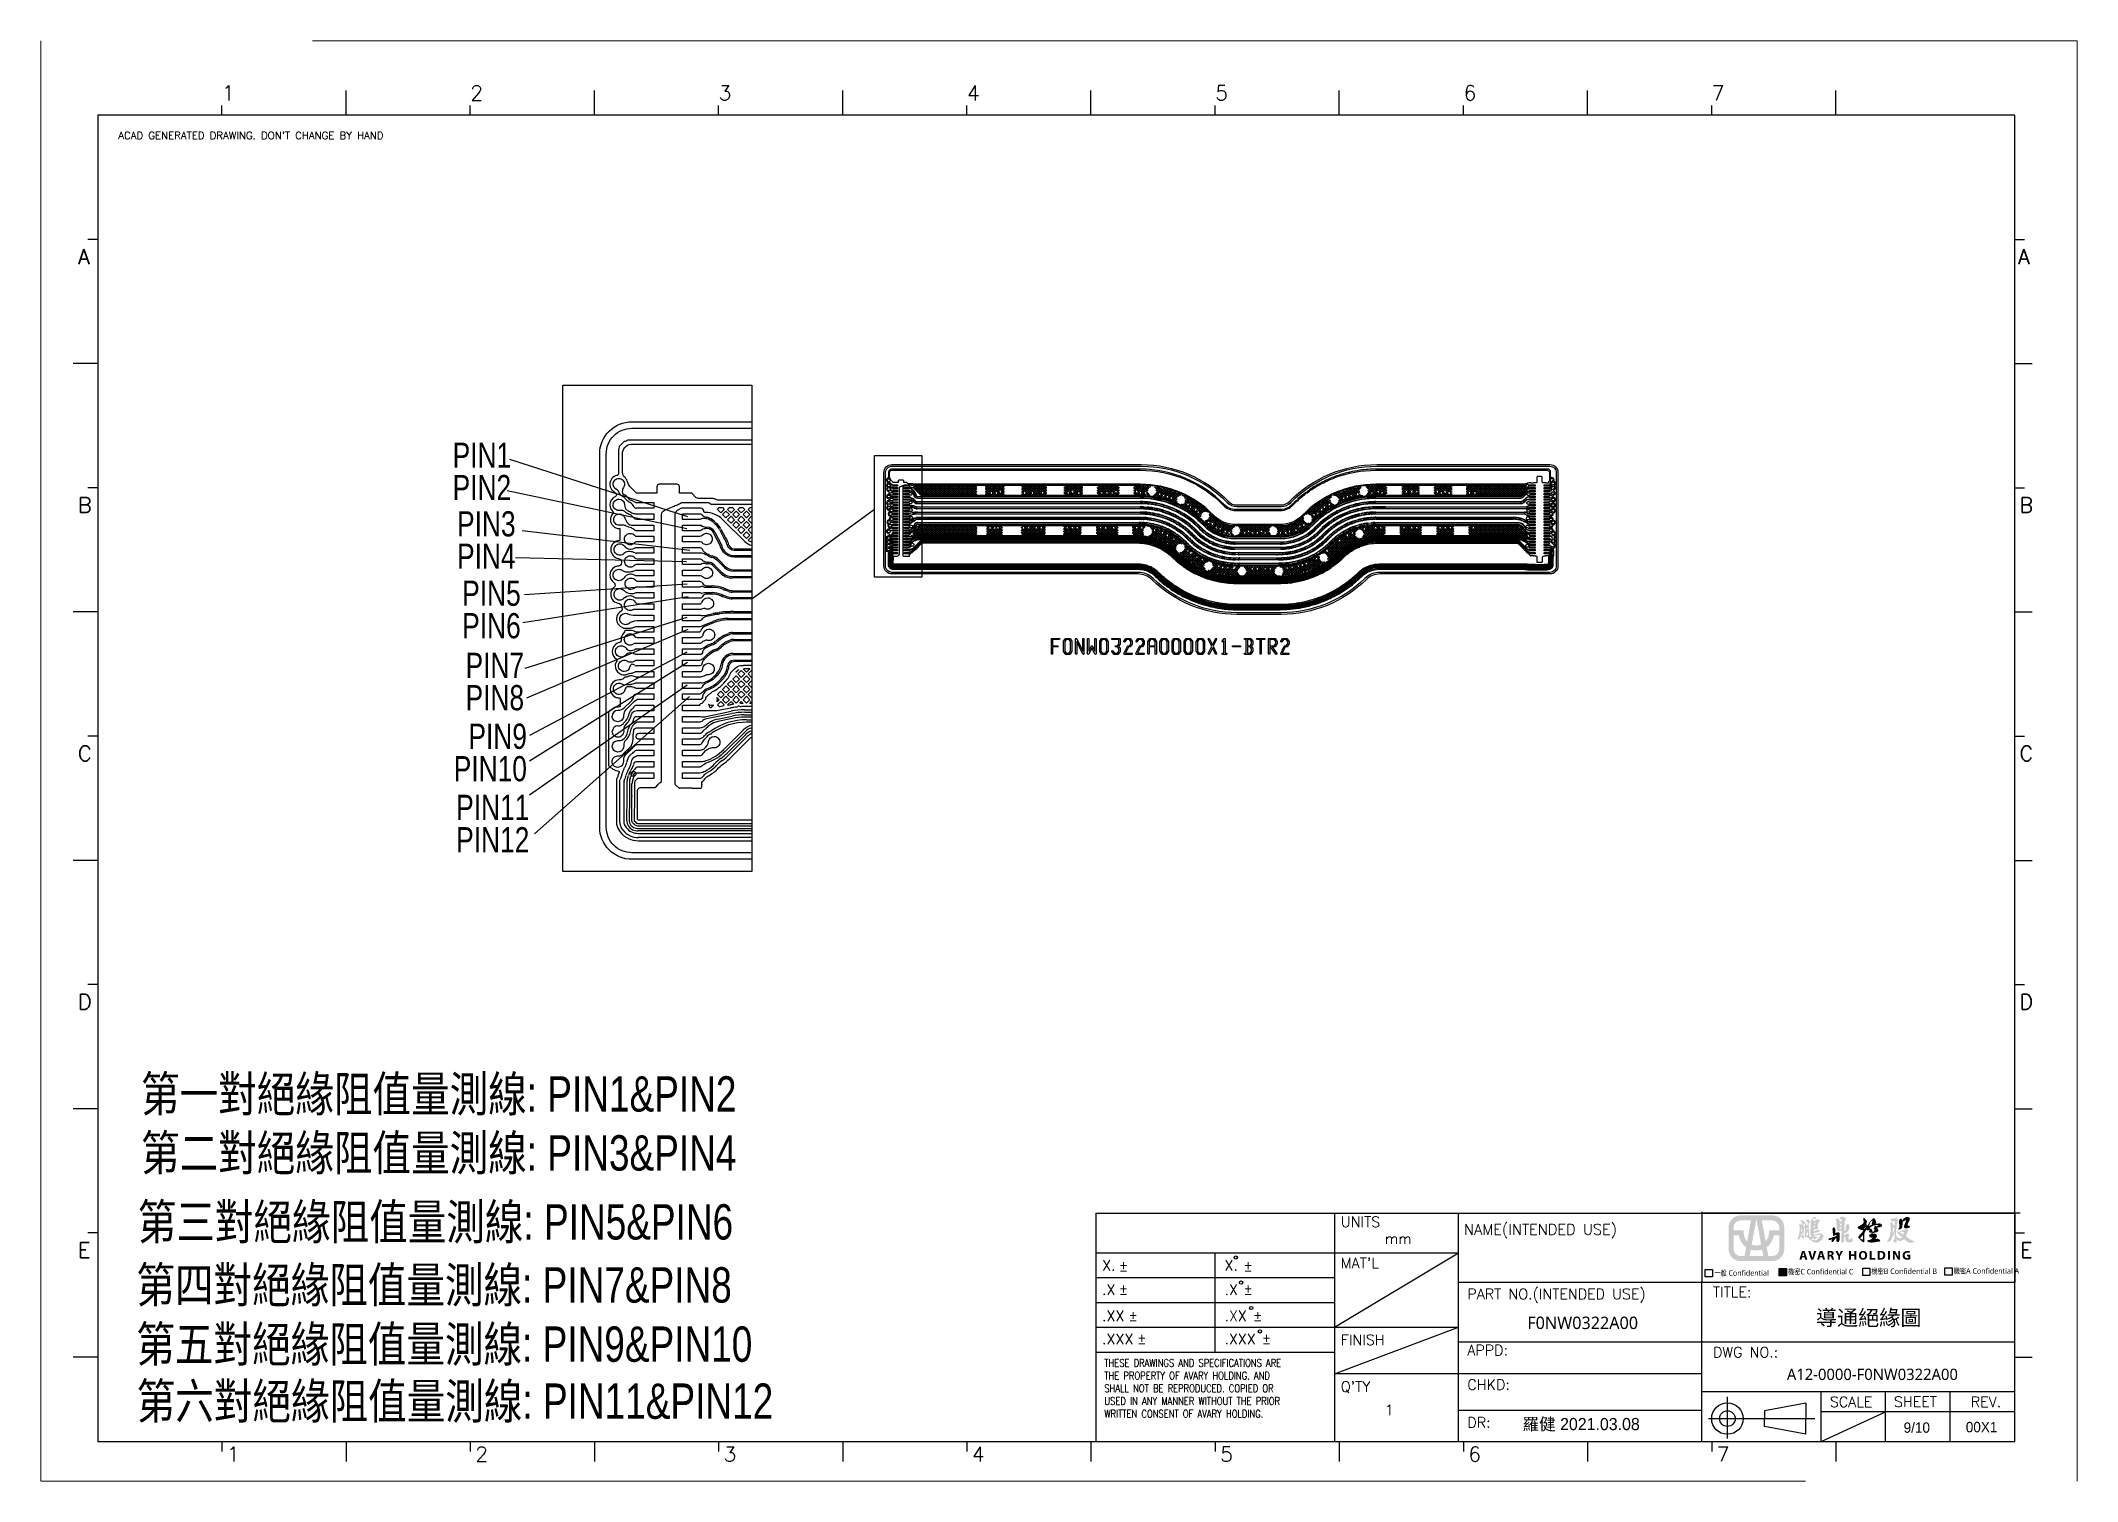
# Model space of a CAD drawing. Header units: millimetres. Extents: x 3175 to 3429, y -23 to 156.
import ezdxf

# ---------------------------------------------------------------- set-up
doc = ezdxf.new("R2010")
doc.units = ezdxf.units.MM
doc.header["$LTSCALE"] = 23.1
doc.linetypes.add('CENTER', pattern=[50.8, 31.75, -6.35, 6.35, -6.35])
doc.linetypes.add('PHANTOM', pattern=[29.5, 9.5, -1.5, 3, -1.5, 3, -1.5, 9.5])
doc.layers.get('0').update_dxf_attribs({"linetype": 'CONTINUOUS'})
doc.layers.add('0PAPERF', color=2, linetype='PHANTOM', lineweight=0, plot=False)
for name, color, linetype in [('gbr-dxf_layer0', 7, 'CONTINUOUS'), ('gbr-outline-dxf_layer1', 2, 'CONTINUOUS'), ('備註', 1, 'CONTINUOUS')]:
    doc.layers.add(name, color=color, linetype=linetype)
doc.layers.add('图层 1', color=7, linetype='CONTINUOUS', lineweight=0)
doc.styles.add('SIMPLEX', font='SIMPLEX.SHX')
doc.styles.get("Standard").update_dxf_attribs({"font": 'SIMPLEX.SHX', "width": 0.8})

msp = doc.modelspace()

# ---------------------------------------------------------------- texts
at = {"style": 'SIMPLEX'}
for s, height, p in [('1', 1.85, (3198.03, 148.59)), ('2', 1.85, (3228.91, 148.59)), ('3', 1.85, (3259.78, 148.59)), ('4', 1.85, (3290.66, 148.59)), ('5', 1.85, (3321.53, 148.59)), ('6', 1.85, (3352.41, 148.59)), ('7', 1.85, (3383.28, 148.59)), ('A', 1.88, (3180.13, 128.21)), ('A', 1.88, (3421.37, 128.21)), ('B', 1.88, (3180.13, 97.34)), ('B', 1.88, (3421.55, 97.34)), ('C', 1.88, (3180.13, 66.46)), ('C', 1.88, (3421.55, 66.46)), ('D', 1.88, (3180.13, 35.59)), ('D', 1.88, (3421.55, 35.59)), ('UNITS', 1.297, (3337.16, 8.53)), ('E', 1.88, (3180.13, 4.71)), ('mm', 1.297, (3342.63, 6.44)), ('E', 1.88, (3421.64, 4.71)), ('X.', 1.297, (3307.47, 3.11)), ('%%p ', 1.297, (3309.52, 3.06)), ('X.', 1.297, (3322.7, 3.11)), ('%%p ', 1.297, (3325.02, 3.06)), ("MAT'L", 1.297, (3337.16, 3.41)), ('.X', 1.297, (3307.47, 0.09)), ('%%p ', 1.297, (3309.52, 0.16)), ('.X', 1.297, (3322.7, 0.09)), ('%%p ', 1.297, (3325.02, 0.16)), ('PART NO.(INTENDED USE)', 1.2967, (3352.89, -0.45)), ('TITLE:', 1.297, (3383.43, -0.21)), ('.XX', 1.297, (3307.47, -3.16)), ('%%p ', 1.297, (3310.72, -3.15)), ('.XX', 1.297, (3322.7, -3.16)), ('%%p ', 1.297, (3326.22, -3.15)), ('.XXX', 1.297, (3307.47, -6.03)), ('%%p ', 1.297, (3311.8, -5.98)), ('.XXX', 1.297, (3322.7, -6.03)), ('%%p ', 1.297, (3327.3, -5.98)), ('FINISH', 1.297, (3337.16, -6.15)), ('APPD:', 1.297, (3352.89, -7.43)), ('DWG NO.:', 1.297, (3383.43, -7.69)), ("Q'TY", 1.297, (3337.16, -11.96)), ('CHKD:', 1.297, (3352.89, -11.71)), ('SCALE ', 1.297, (3397.97, -13.86)), ('SHEET', 1.297, (3405.94, -13.84)), ('REV.', 1.297, (3415.49, -13.86)), ('1', 1.3, (3342.63, -14.87)), ('DR:', 1.297, (3352.89, -16.41)), ('1', 1.85, (3198.65, -20.63)), ('2', 1.85, (3229.52, -20.63)), ('3', 1.85, (3260.4, -20.63)), ('4', 1.85, (3291.27, -20.63)), ('5', 1.85, (3322.15, -20.63)), ('6', 1.85, (3353.02, -20.63)), ('7', 1.85, (3383.9, -20.63))]:
    msp.add_text(s, height=height, dxfattribs=at).set_placement(p)
at = {"color": 3, "style": 'SIMPLEX'}
msp.add_text("ACAD GENERATED DRAWING. DON'T CHANGE BY HAND", height=0.9262, dxfattribs=at).set_placement((3185.14, 143.77))
at = {"lineweight": 0, "style": 'SIMPLEX'}
msp.add_text('NAME(INTENDED USE)', height=1.3212, dxfattribs=at).set_placement((3352.48, 7.57))
at = {"color": 2, "attachment_point": 1}
for s, insert, char_height, width in [('{\\fMicrosoft JhengHei|b0|i0|c136|p18;\\C1;一般 Confidential}', (3383.6, 3.16), 0.6836, 9.3765), ('{\\fMicrosoft JhengHei|b0|i0|c136|p18;\\C1;\\fMicrosoft JhengHei|b0|i0|c136|p18;機密C \\fMicrosoft JhengHei|b0|i0|c136|p18;Confidential C}', (3392.77, 3.32), 0.68363, 8.9281), ('{\\fMicrosoft JhengHei|b0|i0|c136|p18;\\C1;機密B Confidential B}', (3403.14, 3.37), 0.6836, 8.9281), ('{\\fMicrosoft JhengHei|b0|i0|c136|p18;\\C1;機密A Confidential A}', (3413.38, 3.41), 0.6836, 8.9281)]:
    msp.add_mtext(s, dxfattribs=dict(at, insert=insert, char_height=char_height, width=width))
at = {"lineweight": 0, "attachment_point": 1, "style": 'SIMPLEX'}
for s, insert, char_height, width in [('{\\fSimSun|b0|i0|c134|p2;\\M+58CA7\\M+5CDA8\\M+5BD5E\\M+5BE89\\M+58844}', (3396.24, -1.79), 1.9228, 28.5031), ('{\\fPMingLiU|b0|i0|c136|p2;羅健 2021.03.08}', (3359.74, -15.21), 1.5136, 19.0021)]:
    msp.add_mtext(s, dxfattribs=dict(at, insert=insert, char_height=char_height, width=width))
at = {"linetype": 'Continuous', "width": 18.6153, "attachment_point": 1}
for s, insert, char_height in [('{\\fMicrosoft JhengHei|b0|i0|c136|p0;\\W1;F0NW0322A00}', (3360.34, -2.61), 1.5437), ('{\\fPMingLiU|b0|i0|c136|p0;\\W1;9/10}', (3407.14, -15.76), 1.2865), ('{\\fPMingLiU|b0|i0|c136|p0;\\W1;00X1}', (3414.87, -15.7), 1.2865)]:
    msp.add_mtext(s, dxfattribs=dict(at, insert=insert, char_height=char_height))
at = {"color": 3, "lineweight": 0, "insert": (3307.75, -7.89), "char_height": 0.94854, "width": 26.097, "attachment_point": 1}
msp.add_mtext('THESE DRAWINGS AND SPECIFICATIONS ARE THE PROPERTY OF AVARY HOLDING. AND SHALL NOT BE REPRODUCED. COPIED OR USED IN ANY MANNER WITHOUT THE PRIOR WRITTEN CONSENT OF AVARY HOLDING.', dxfattribs=at)
at = {"insert": (3392.62, -9.08), "char_height": 1.4117, "width": 24.4841, "attachment_point": 1, "style": 'SIMPLEX'}
msp.add_mtext('{\\fMicrosoft JhengHei|b0|i0|c136|p0;A12-0000-F0NW0322A00}', dxfattribs=at)
at = {"layer": '備註', "lineweight": 0, "char_height": 3.1275, "width": 13.0071, "attachment_point": 3}
for s, insert in [('{\\fPMingLiU|b0|i0|c0|p18;PIN1}', (3233.99, 106.04)), ('{\\fPMingLiU|b0|i0|c0|p18;PIN2}', (3233.99, 102.02)), ('{\\fPMingLiU|b0|i0|c0|p18;PIN3}', (3234.54, 97.51)), ('{\\fPMingLiU|b0|i0|c0|p18;PIN4}', (3234.54, 93.48)), ('{\\fPMingLiU|b0|i0|c0|p18;PIN5}', (3235.18, 88.88)), ('{\\fPMingLiU|b0|i0|c0|p18;PIN6}', (3235.18, 84.85)), ('{\\fPMingLiU|b0|i0|c0|p18;PIN7}', (3235.6, 79.92)), ('{\\fPMingLiU|b0|i0|c0|p18;PIN8}', (3235.6, 75.9)), ('{\\fPMingLiU|b0|i0|c0|p18;PIN9}', (3235.95, 71.1)), ('{\\fPMingLiU|b0|i0|c0|p18;PIN10}', (3235.95, 67.07)), ('{\\fPMingLiU|b0|i0|c0|p18;PIN11}', (3236.25, 62.26)), ('{\\fPMingLiU|b0|i0|c0|p18;PIN12}', (3236.25, 58.24))]:
    msp.add_mtext(s, dxfattribs=dict(at, insert=insert))
at = {"layer": '備註', "color": 1, "lineweight": 0, "insert": (3187.56, 11.37), "char_height": 4.395, "attachment_point": 1, "bg_fill": 2}
msp.add_mtext('{\\fPMingLiU|b0|i0|c136|p2;\\C256;第三對絕緣阻值量測線: PIN5&PIN6', dxfattribs=at)

# ---------------------------------------------------------------- blocks, each defined once
blk = doc.blocks.new('6')
at = {"layer": '图层 1', "true_color": 0xf50613}
h = blk.add_hatch(color=1, dxfattribs=at)
h.dxf.hatch_style = 2
edge = h.paths.add_edge_path()
edge.add_spline(control_points=[(-0.84, 7.1), (-0.84, 7.1), (0.89, -2.45), (0.89, -2.45), (0.31, -2.7), (-0.33, -2.83), (-1.01, -2.83), (-1.66, -2.83), (-2.28, -2.71), (-2.84, -2.48), (-2.84, -2.48), (-1.11, 7.1), (-1.11, 7.1), (-1.11, 7.1), (-0.84, 7.1), (-0.84, 7.1)], knot_values=[0, 0, 0, 0, 1, 1, 1, 2, 2, 2, 3, 3, 3, 4, 4, 4, 5, 5, 5, 5], degree=3, periodic=1)
edge = h.paths.add_edge_path()
edge.add_spline(control_points=[(5.31, 9.08), (5.31, 9.08), (-7.25, 9.08), (-7.25, 9.08), (-9.86, 9.08), (-11.98, 6.96), (-11.98, 4.35), (-11.98, 4.35), (-11.98, -4.27), (-11.98, -4.27), (-11.98, -6.88), (-9.86, -9), (-7.25, -9), (-7.25, -9), (5.31, -9), (5.31, -9), (7.91, -9), (10.04, -6.88), (10.04, -4.27), (10.04, -4.27), (10.04, 4.35), (10.04, 4.35), (10.04, 6.96), (7.91, 9.08), (5.31, 9.08)], knot_values=[0, 0, 0, 0, 0.352778, 0.352778, 0.352778, 0.705556, 0.705556, 0.705556, 1.058334, 1.058334, 1.058334, 1.411112, 1.411112, 1.411112, 1.76389, 1.76389, 1.76389, 2.116668, 2.116668, 2.116668, 2.469446, 2.469446, 2.469446, 2.822224, 2.822224, 2.822224, 2.822224], degree=3, periodic=0)
edge.add_line((5.31, 9.08), (5.31, 9.08))
edge = h.paths.add_edge_path()
edge.add_spline(control_points=[(8.06, 4.35), (8.06, 4.35), (8.06, 3.12), (8.06, 3.12), (8.06, 3.12), (3.96, 3.12), (3.96, 3.12), (3.96, 3.12), (3.96, 2.13), (3.96, 2.13), (3.96, 0.86), (3.47, -0.31), (2.68, -1.19), (2.68, -1.19), (1.17, 7.1), (1.17, 7.1), (1.17, 7.1), (5.31, 7.1), (5.31, 7.1), (6.82, 7.1), (8.06, 5.87), (8.06, 4.35)], knot_values=[0, 0, 0, 0, 0.352778, 0.352778, 0.352778, 0.705556, 0.705556, 0.705556, 1.058334, 1.058334, 1.058334, 1.411112, 1.411112, 1.411112, 1.76389, 1.76389, 1.76389, 2.116668, 2.116668, 2.116668, 2.469446, 2.469446, 2.469446, 2.469446], degree=3, periodic=0)
edge.add_line((8.06, 4.35), (8.06, 4.35))
edge = h.paths.add_edge_path()
edge.add_spline(control_points=[(-1.01, -4.81), (-0.22, -4.81), (0.54, -4.67), (1.25, -4.43), (1.25, -4.43), (1.72, -7.02), (1.72, -7.02), (1.72, -7.02), (-3.67, -7.02), (-3.67, -7.02), (-3.67, -7.02), (-3.2, -4.45), (-3.2, -4.45), (-2.51, -4.68), (-1.78, -4.81), (-1.01, -4.81)], knot_values=[0, 0, 0, 0, 0.352778, 0.352778, 0.352778, 0.705556, 0.705556, 0.705556, 1.058334, 1.058334, 1.058334, 1.411112, 1.411112, 1.411112, 1.76389, 1.76389, 1.76389, 1.76389], degree=3, periodic=0)
edge.add_line((-1.01, -4.81), (-1.01, -4.81))
edge = h.paths.add_edge_path()
edge.add_spline(control_points=[(-7.25, 7.1), (-7.25, 7.1), (-3.12, 7.1), (-3.12, 7.1), (-3.12, 7.1), (-4.63, -1.25), (-4.63, -1.25), (-5.46, -0.37), (-5.98, 0.82), (-5.98, 2.13), (-5.98, 2.13), (-5.98, 3.12), (-5.98, 3.12), (-5.98, 3.12), (-10, 3.12), (-10, 3.12), (-10, 3.12), (-10, 4.35), (-10, 4.35), (-10, 5.87), (-8.77, 7.1), (-7.25, 7.1)], knot_values=[0, 0, 0, 0, 0.352778, 0.352778, 0.352778, 0.705556, 0.705556, 0.705556, 1.058334, 1.058334, 1.058334, 1.411112, 1.411112, 1.411112, 1.76389, 1.76389, 1.76389, 2.116668, 2.116668, 2.116668, 2.469446, 2.469446, 2.469446, 2.469446], degree=3, periodic=0)
edge.add_line((-7.25, 7.1), (-7.25, 7.1))
edge = h.paths.add_edge_path()
edge.add_spline(control_points=[(-10, -4.27), (-10, -4.27), (-10, 1.14), (-10, 1.14), (-10, 1.14), (-7.89, 1.14), (-7.89, 1.14), (-7.61, -0.77), (-6.55, -2.44), (-5.04, -3.52), (-5.04, -3.52), (-5.68, -7.02), (-5.68, -7.02), (-5.68, -7.02), (-7.25, -7.02), (-7.25, -7.02), (-8.77, -7.02), (-10, -5.79), (-10, -4.27)], knot_values=[0, 0, 0, 0, 0.352778, 0.352778, 0.352778, 0.705556, 0.705556, 0.705556, 1.058334, 1.058334, 1.058334, 1.411112, 1.411112, 1.411112, 1.76389, 1.76389, 1.76389, 2.116668, 2.116668, 2.116668, 2.116668], degree=3, periodic=0)
edge.add_line((-10, -4.27), (-10, -4.27))
edge = h.paths.add_edge_path()
edge.add_spline(control_points=[(5.31, -7.02), (5.31, -7.02), (3.73, -7.02), (3.73, -7.02), (3.73, -7.02), (3.09, -3.47), (3.09, -3.47), (4.56, -2.39), (5.6, -0.75), (5.87, 1.14), (5.87, 1.14), (8.06, 1.14), (8.06, 1.14), (8.06, 1.14), (8.06, -4.27), (8.06, -4.27), (8.06, -5.79), (6.82, -7.02), (5.31, -7.02)], knot_values=[0, 0, 0, 0, 0.352778, 0.352778, 0.352778, 0.705556, 0.705556, 0.705556, 1.058334, 1.058334, 1.058334, 1.411112, 1.411112, 1.411112, 1.76389, 1.76389, 1.76389, 2.116668, 2.116668, 2.116668, 2.116668], degree=3, periodic=0)
edge.add_line((5.31, -7.02), (5.31, -7.02))
at = {"layer": '图层 1', "true_color": 0x000099}
h = blk.add_hatch(color=174, dxfattribs=at)
h.dxf.hatch_style = 2
edge = h.paths.add_edge_path()
edge.add_spline(control_points=[(21.7, 4.45), (21.7, 4.45), (21.7, 4.7), (21.7, 4.7), (21.7, 4.7), (21.7, 4.95), (21.7, 4.95), (21.7, 4.95), (21.7, 5.15), (21.7, 5.15), (21.73, 5.12), (21.77, 5.09), (21.81, 5.06), (21.86, 5.03), (21.91, 5.01), (21.97, 5.01), (22.03, 4.98), (22.09, 4.97), (22.13, 4.97), (22.13, 4.97), (22.24, 4.97), (22.24, 4.97), (22.24, 4.97), (22.24, 4.88), (22.24, 4.88), (22.24, 4.88), (22.24, 4.74), (22.24, 4.74), (22.24, 4.74), (22.24, 4.61), (22.24, 4.61), (22.24, 4.61), (22.24, 4.52), (22.24, 4.52), (22.24, 4.52), (22.2, 4.52), (22.2, 4.52), (22.14, 4.49), (22.08, 4.44), (22.02, 4.38), (21.93, 4.35), (21.82, 4.31), (21.7, 4.25), (21.7, 4.25), (21.7, 4.45), (21.7, 4.45)], knot_values=[0, 0, 0, 0, 1, 1, 1, 2, 2, 2, 3, 3, 3, 4, 4, 4, 5, 5, 5, 6, 6, 6, 7, 7, 7, 8, 8, 8, 9, 9, 9, 10, 10, 10, 11, 11, 11, 12, 12, 12, 13, 13, 13, 14, 14, 14, 15, 15, 15, 15], degree=3, periodic=1)
edge = h.paths.add_edge_path()
edge.add_spline(control_points=[(16.6, 4.04), (16.6, 4.21), (16.61, 4.34), (16.64, 4.43), (16.67, 4.46), (16.72, 4.44), (16.78, 4.38), (16.81, 4.35), (16.84, 4.28), (16.87, 4.16), (16.87, 4.16), (16.87, 3.88), (16.87, 3.88), (16.84, 3.82), (16.82, 3.78), (16.82, 3.75), (16.82, 3.63), (16.81, 3.52), (16.8, 3.43), (16.78, 3.34), (16.81, 3.32), (16.87, 3.36), (16.93, 3.41), (16.99, 3.46), (17.05, 3.52), (17.11, 3.58), (17.17, 3.63), (17.23, 3.66), (17.23, 3.66), (17.23, 3.59), (17.23, 3.59), (17.23, 3.59), (17.23, 3.5), (17.23, 3.5), (17.23, 3.5), (17.23, 3.39), (17.23, 3.39), (17.23, 3.39), (17.23, 3.3), (17.23, 3.3), (17.17, 3.27), (17.12, 3.22), (17.09, 3.16), (17.06, 3.07), (17.03, 2.97), (16.98, 2.85), (16.93, 2.72), (16.88, 2.63), (16.82, 2.57), (16.79, 2.48), (16.76, 2.42), (16.73, 2.39), (16.7, 2.48), (16.67, 2.61), (16.64, 2.78), (16.61, 2.94), (16.6, 3.15), (16.6, 3.41), (16.6, 3.41), (16.6, 4.04), (16.6, 4.04)], knot_values=[0, 0, 0, 0, 1, 1, 1, 2, 2, 2, 3, 3, 3, 4, 4, 4, 5, 5, 5, 6, 6, 6, 7, 7, 7, 8, 8, 8, 9, 9, 9, 10, 10, 10, 11, 11, 11, 12, 12, 12, 13, 13, 13, 14, 14, 14, 15, 15, 15, 16, 16, 16, 17, 17, 17, 18, 18, 18, 19, 19, 19, 20, 20, 20, 20], degree=3, periodic=1)
edge = h.paths.add_edge_path()
edge.add_spline(control_points=[(18.72, 4.06), (18.72, 4.34), (18.74, 4.49), (18.79, 4.52), (18.83, 4.55), (18.88, 4.49), (18.95, 4.34), (18.91, 4.19), (18.88, 4.04), (18.85, 3.91), (18.82, 3.77), (18.84, 3.7), (18.9, 3.7), (18.93, 3.73), (18.99, 3.79), (19.08, 3.88), (19.17, 3.97), (19.25, 4.05), (19.31, 4.11), (19.31, 4.11), (19.31, 4.06), (19.31, 4.06), (19.31, 4.06), (19.35, 4.02), (19.35, 4.02), (19.35, 4.02), (19.35, 3.97), (19.35, 3.97), (19.35, 3.97), (19.4, 3.93), (19.4, 3.93), (19.37, 3.9), (19.33, 3.84), (19.28, 3.75), (19.24, 3.66), (19.17, 3.55), (19.08, 3.43), (18.99, 3.31), (18.92, 3.22), (18.88, 3.16), (18.83, 3.1), (18.78, 3.07), (18.72, 3.07), (18.72, 3.07), (18.72, 4.06), (18.72, 4.06)], knot_values=[0, 0, 0, 0, 1, 1, 1, 2, 2, 2, 3, 3, 3, 4, 4, 4, 5, 5, 5, 6, 6, 6, 7, 7, 7, 8, 8, 8, 9, 9, 9, 10, 10, 10, 11, 11, 11, 12, 12, 12, 13, 13, 13, 14, 14, 14, 15, 15, 15, 15], degree=3, periodic=1)
edge = h.paths.add_edge_path()
edge.add_spline(control_points=[(25.27, 1.54), (25.12, 1.71), (24.91, 1.84), (24.64, 1.9), (24.34, 1.96), (24.07, 1.97), (23.83, 1.94), (23.58, 1.91), (23.37, 1.88), (23.19, 1.85), (22.76, 1.72), (22.15, 1.58), (22.15, 1.58), (22.12, 1.58), (22.09, 1.57), (22.04, 1.56), (22, 1.54), (21.94, 1.53), (21.88, 1.51), (21.82, 1.5), (21.77, 1.48), (21.72, 1.47), (21.68, 1.45), (21.64, 1.43), (21.61, 1.4), (21.61, 1.4), (21.61, 1.56), (21.61, 1.56), (21.61, 1.56), (21.61, 1.76), (21.61, 1.76), (21.64, 1.82), (21.66, 1.88), (21.68, 1.94), (21.69, 2), (21.7, 2.06), (21.7, 2.12), (21.7, 2.12), (21.79, 2.12), (21.79, 2.12), (21.82, 2.12), (21.87, 2.13), (21.93, 2.14), (21.99, 2.16), (22.04, 2.17), (22.09, 2.17), (22.11, 2.17), (22.12, 2.17), (22.14, 2.18), (22.14, 2.18), (22.15, 2.21), (22.15, 2.21), (22.15, 2.21), (22.53, 2.26), (22.68, 2.29), (22.84, 2.32), (23.19, 2.39), (23.19, 2.39), (23.37, 2.45), (23.56, 2.54), (23.76, 2.66), (23.95, 2.79), (24.07, 2.92), (24.1, 3.07), (24.16, 3.19), (24.08, 3.28), (23.87, 3.34), (23.71, 3.36), (23.53, 3.37), (23.35, 3.38), (23.14, 3.36), (22.94, 3.21), (22.75, 3.14), (22.55, 3.06), (22.15, 2.89), (22.15, 2.89), (22.09, 2.89), (22.03, 2.88), (21.97, 2.85), (21.91, 2.81), (21.86, 2.79), (21.81, 2.75), (21.77, 2.72), (21.73, 2.71), (21.7, 2.71), (21.7, 2.71), (21.7, 2.87), (21.7, 2.87), (21.7, 2.87), (21.7, 3.09), (21.7, 3.09), (21.7, 3.09), (21.7, 3.34), (21.7, 3.34), (21.7, 3.34), (21.7, 3.48), (21.7, 3.48), (21.7, 3.48), (22.36, 3.6), (22.6, 3.61), (22.84, 3.62), (22.93, 3.53), (23.04, 3.53), (23.15, 3.53), (23.26, 3.61), (23.26, 3.61), (23.28, 3.73), (23.3, 3.88), (23.33, 4.04), (23.36, 4.21), (23.36, 4.34), (23.33, 4.43), (23.3, 4.49), (23.25, 4.52), (23.19, 4.52), (23.19, 4.64), (23.21, 4.8), (23.24, 5.01), (23.24, 5.22), (23.28, 5.47), (23.37, 5.76), (23.46, 6.05), (23.57, 6.27), (23.69, 6.44), (23.81, 6.6), (23.92, 6.7), (24.01, 6.73), (24.07, 6.76), (24.1, 6.84), (24.1, 6.96), (24.07, 7.08), (23.96, 7.21), (23.78, 7.36), (23.6, 7.51), (23.42, 7.57), (23.24, 7.54), (23.06, 7.51), (22.92, 7.44), (22.83, 7.32), (22.8, 7.29), (22.76, 7.26), (22.7, 7.23), (22.61, 7.2), (22.5, 7.14), (22.38, 7.05), (22.23, 6.99), (22.12, 6.94), (22.06, 6.89), (22, 6.84), (21.97, 6.81), (21.97, 6.78), (21.97, 6.81), (21.93, 6.84), (21.84, 6.89), (21.75, 6.94), (21.63, 7.02), (21.48, 7.14), (21.32, 7.26), (21.25, 7.37), (21.25, 7.48), (21.25, 7.58), (21.3, 7.66), (21.39, 7.73), (21.45, 7.75), (21.52, 7.77), (21.61, 7.77), (21.67, 7.77), (21.77, 7.75), (21.91, 7.73), (22.04, 7.69), (22.16, 7.68), (22.27, 7.68), (22.37, 7.68), (22.47, 7.69), (22.56, 7.73), (22.65, 7.82), (22.7, 7.92), (22.7, 8.04), (22.7, 8.16), (22.59, 8.27), (22.38, 8.36), (22.2, 8.42), (22.02, 8.43), (21.84, 8.4), (21.66, 8.37), (21.54, 8.31), (21.48, 8.22), (21.3, 8.04), (21.12, 7.83), (20.96, 7.59), (20.79, 7.35), (20.67, 7.07), (20.59, 6.75), (20.52, 6.44), (20.48, 6.13), (20.48, 5.83), (20.48, 5.83), (20.48, 4.97), (20.48, 4.97), (20.48, 4.88), (20.47, 4.65), (20.44, 4.29), (20.41, 3.93), (20.39, 3.43), (20.39, 2.8), (20.36, 2.2), (20.39, 1.73), (20.48, 1.4), (20.54, 1.08), (20.63, 0.88), (20.74, 0.82), (20.81, 0.78), (20.86, 0.76), (20.86, 0.76), (20.62, 0.74), (20.13, 0.41), (20.13, 0.41), (20.13, 0.41), (20.08, 0.57), (20.08, 0.63), (20.04, 0.78), (20, 1.11), (19.94, 1.6), (19.88, 2.1), (19.82, 2.75), (19.76, 3.57), (19.7, 4.38), (19.68, 5), (19.71, 5.42), (19.74, 5.84), (19.8, 6.1), (19.89, 6.19), (20.13, 6.28), (20.26, 6.44), (20.26, 6.66), (20.26, 6.89), (20.08, 7.08), (19.74, 7.25), (19.39, 7.42), (19.12, 7.47), (18.92, 7.41), (18.73, 7.35), (18.64, 7.23), (18.67, 7.05), (18.7, 7.02), (18.73, 6.97), (18.74, 6.91), (18.76, 6.85), (18.81, 6.79), (18.9, 6.73), (18.96, 6.64), (19.02, 6.58), (19.08, 6.55), (19.17, 6.49), (19.25, 6.44), (19.31, 6.42), (19.31, 6.35), (19.31, 6.27), (19.33, 6.17), (19.34, 6.06), (19.35, 5.93), (19.35, 5.78), (19.35, 5.63), (19.36, 5.5), (19.37, 5.4), (19.39, 5.29), (19.4, 5.21), (19.4, 5.15), (19.31, 5.18), (19.22, 5.21), (19.13, 5.24), (19.13, 5.24), (18.85, 5.24), (18.85, 5.24), (18.82, 5.3), (18.8, 5.37), (18.79, 5.44), (18.77, 5.52), (18.76, 5.62), (18.74, 5.74), (18.73, 5.86), (18.7, 5.96), (18.65, 6.05), (18.61, 6.14), (18.57, 6.23), (18.54, 6.33), (18.51, 6.35), (18.49, 6.37), (18.47, 6.37), (18.46, 6.37), (18.43, 6.33), (18.4, 6.23), (18.37, 6.14), (18.36, 6.02), (18.36, 5.87), (18.36, 5.87), (18.36, 5.51), (18.36, 5.51), (18.24, 5.3), (18.13, 5.09), (18.04, 4.88), (17.92, 4.67), (17.8, 4.44), (17.68, 4.2), (17.68, 4.26), (17.67, 4.34), (17.66, 4.45), (17.64, 4.55), (17.63, 4.67), (17.63, 4.81), (17.63, 4.95), (17.63, 5.06), (17.61, 5.15), (17.6, 5.24), (17.59, 5.33), (17.59, 5.42), (17.68, 5.48), (17.79, 5.57), (17.91, 5.69), (18.03, 5.81), (18.12, 5.95), (18.18, 6.1), (18.24, 6.25), (18.21, 6.37), (18.09, 6.46), (17.97, 6.55), (17.83, 6.63), (17.68, 6.69), (17.44, 6.93), (17.2, 7.1), (16.96, 7.21), (16.72, 7.31), (16.58, 7.28), (16.55, 7.12), (16.52, 6.95), (16.58, 6.78), (16.73, 6.6), (16.88, 6.42), (17.05, 6.31), (17.23, 6.28), (17.23, 6.28), (17.23, 6.05), (17.23, 6.05), (17.23, 6.05), (17.23, 5.74), (17.23, 5.74), (17.23, 5.74), (17.23, 5.42), (17.23, 5.42), (17.23, 5.42), (17.23, 5.26), (17.23, 5.26), (17.23, 5.25), (17.21, 5.25), (17.16, 5.29), (17.12, 5.31), (17.05, 5.34), (16.96, 5.35), (16.87, 5.37), (16.76, 5.39), (16.64, 5.42), (16.61, 5.45), (16.58, 5.5), (16.55, 5.56), (16.52, 5.59), (16.49, 5.63), (16.46, 5.69), (16.4, 5.75), (16.35, 5.81), (16.32, 5.87), (16.29, 5.9), (16.26, 5.93), (16.23, 5.96), (16.14, 5.99), (16.08, 5.95), (16.05, 5.83), (16.02, 5.68), (16.02, 5.44), (16.05, 5.1), (16.08, 4.77), (16.11, 4.41), (16.14, 4.02), (16.14, 4.02), (16.14, 3.25), (16.14, 3.25), (16.11, 2.95), (16.07, 2.59), (16.01, 2.17), (15.92, 1.75), (15.84, 1.38), (15.78, 1.08), (15.69, 0.78), (15.63, 0.56), (15.6, 0.4), (15.57, 0.4), (15.55, 0.42), (15.53, 0.45), (15.52, 0.48), (15.5, 0.51), (15.47, 0.54), (15.44, 0.48), (15.42, 0.43), (15.42, 0.4), (15.36, 0.13), (15.35, -0.09), (15.38, -0.27), (15.41, -0.48), (15.51, -0.56), (15.69, -0.5), (15.87, -0.44), (16.04, -0.3), (16.19, -0.09), (16.31, 0.12), (16.4, 0.3), (16.46, 0.45), (16.46, 0.45), (16.46, 0.54), (16.46, 0.54), (16.46, 0.57), (16.48, 0.63), (16.51, 0.72), (16.51, 0.78), (16.51, 0.84), (16.53, 0.9), (16.54, 0.96), (16.55, 1.02), (16.55, 1.08), (16.58, 1.02), (16.64, 0.92), (16.73, 0.79), (16.82, 0.65), (16.94, 0.5), (17.09, 0.34), (17.24, 0.17), (17.38, 0.07), (17.5, 0.04), (17.62, 0.01), (17.71, 0.04), (17.77, 0.13), (17.8, 0.13), (17.83, 0.16), (17.86, 0.22), (17.86, 0.22), (17.86, 0.4), (17.86, 0.4), (17.89, 0.47), (17.89, 0.54), (17.86, 0.63), (17.83, 0.69), (17.8, 0.75), (17.77, 0.81), (17.71, 0.93), (17.66, 1.16), (17.63, 1.49), (17.6, 1.79), (17.63, 2.2), (17.7, 2.71), (17.78, 3.22), (17.88, 3.64), (18, 3.97), (18.09, 4.28), (18.18, 4.49), (18.27, 4.61), (18.24, 4.49), (18.22, 4.35), (18.22, 4.2), (18.22, 4.2), (18.22, 3.7), (18.22, 3.7), (18.22, 3.7), (18.22, 3.21), (18.22, 3.21), (18.22, 3.06), (18.22, 2.88), (18.2, 2.66), (18.18, 2.45), (18.18, 2.21), (18.18, 1.92), (18.18, 1.92), (18.18, 1.17), (18.18, 1.17), (18.18, 0.96), (18.18, 0.79), (18.2, 0.65), (18.22, 0.52), (18.25, 0.4), (18.31, 0.31), (18.37, 0.22), (18.43, 0.21), (18.49, 0.27), (18.55, 0.3), (18.58, 0.38), (18.58, 0.5), (18.58, 0.62), (18.57, 0.72), (18.54, 0.81), (18.63, 0.78), (18.72, 0.72), (18.81, 0.63), (18.9, 0.54), (19.02, 0.45), (19.17, 0.36), (19.29, 0.27), (19.41, 0.21), (19.53, 0.18), (19.65, 0.15), (19.77, 0.13), (19.89, 0.13), (19.83, 0.01), (19.82, -0.09), (19.85, -0.18), (19.9, -0.29), (20.01, -0.39), (20.18, -0.5), (20.18, -0.5), (20.18, -0.5), (20.19, -0.5), (20.41, -0.67), (20.77, -0.88), (20.91, -1), (20.94, -1.02), (20.98, -1.04), (21.02, -1.07), (21.02, -1.08), (21.02, -1.08), (21.02, -1.09), (21.08, -1.12), (21.16, -1.16), (21.25, -1.22), (21.34, -1.25), (21.45, -1.3), (21.57, -1.36), (21.9, -1.51), (22.29, -1.61), (22.74, -1.67), (23.19, -1.7), (23.66, -1.57), (24.14, -1.27), (24.59, -0.94), (24.93, -0.56), (25.16, -0.14), (25.38, 0.29), (25.53, 0.66), (25.59, 0.99), (25.53, 1.17), (25.42, 1.35), (25.27, 1.54)], knot_values=[0, 0, 0, 0, 0.352778, 0.352778, 0.352778, 0.705556, 0.705556, 0.705556, 1.058334, 1.058334, 1.058334, 1.411112, 1.411112, 1.411112, 1.76389, 1.76389, 1.76389, 2.116668, 2.116668, 2.116668, 2.469446, 2.469446, 2.469446, 2.822224, 2.822224, 2.822224, 3.175002, 3.175002, 3.175002, 3.52778, 3.52778, 3.52778, 3.880558, 3.880558, 3.880558, 4.233336, 4.233336, 4.233336, 4.586114, 4.586114, 4.586114, 4.938892, 4.938892, 4.938892, 5.29167, 5.29167, 5.29167, 5.644448, 5.644448, 5.644448, 5.997226, 5.997226, 5.997226, 6.350004, 6.350004, 6.350004, 6.702782, 6.702782, 6.702782, 7.05556, 7.05556, 7.05556, 7.408338, 7.408338, 7.408338, 7.761116, 7.761116, 7.761116, 8.113894, 8.113894, 8.113894, 8.466672, 8.466672, 8.466672, 8.81945, 8.81945, 8.81945, 9.172228, 9.172228, 9.172228, 9.525006, 9.525006, 9.525006, 9.877784, 9.877784, 9.877784, 10.230562, 10.230562, 10.230562, 10.58334, 10.58334, 10.58334, 10.936118, 10.936118, 10.936118, 11.288896, 11.288896, 11.288896, 11.641674, 11.641674, 11.641674, 11.994452, 11.994452, 11.994452, 12.34723, 12.34723, 12.34723, 12.700008, 12.700008, 12.700008, 13.052786, 13.052786, 13.052786, 13.405564, 13.405564, 13.405564, 13.758342, 13.758342, 13.758342, 14.11112, 14.11112, 14.11112, 14.463898, 14.463898, 14.463898, 14.816676, 14.816676, 14.816676, 15.169454, 15.169454, 15.169454, 15.522232, 15.522232, 15.522232, 15.87501, 15.87501, 15.87501, 16.227788, 16.227788, 16.227788, 16.580566, 16.580566, 16.580566, 16.933344, 16.933344, 16.933344, 17.286123, 17.286123, 17.286123, 17.638901, 17.638901, 17.638901, 17.991679, 17.991679, 17.991679, 18.344457, 18.344457, 18.344457, 18.697235, 18.697235, 18.697235, 19.050013, 19.050013, 19.050013, 19.402791, 19.402791, 19.402791, 19.755569, 19.755569, 19.755569, 20.108347, 20.108347, 20.108347, 20.461125, 20.461125, 20.461125, 20.813903, 20.813903, 20.813903, 21.166681, 21.166681, 21.166681, 21.519459, 21.519459, 21.519459, 21.872237, 21.872237, 21.872237, 22.225015, 22.225015, 22.225015, 22.577793, 22.577793, 22.577793, 22.930571, 22.930571, 22.930571, 23.283349, 23.283349, 23.283349, 23.636127, 23.636127, 23.636127, 23.988905, 23.988905, 23.988905, 24.341683, 24.341683, 24.341683, 24.694461, 24.694461, 24.694461, 25.047239, 25.047239, 25.047239, 25.400017, 25.400017, 25.400017, 25.752795, 25.752795, 25.752795, 26.105573, 26.105573, 26.105573, 26.458351, 26.458351, 26.458351, 26.811129, 26.811129, 26.811129, 27.163907, 27.163907, 27.163907, 27.516685, 27.516685, 27.516685, 27.869463, 27.869463, 27.869463, 28.222241, 28.222241, 28.222241, 28.575019, 28.575019, 28.575019, 28.927797, 28.927797, 28.927797, 29.280575, 29.280575, 29.280575, 29.633353, 29.633353, 29.633353, 29.986131, 29.986131, 29.986131, 30.338909, 30.338909, 30.338909, 30.691687, 30.691687, 30.691687, 31.044465, 31.044465, 31.044465, 31.397243, 31.397243, 31.397243, 31.750021, 31.750021, 31.750021, 32.102799, 32.102799, 32.102799, 32.455577, 32.455577, 32.455577, 32.808355, 32.808355, 32.808355, 33.161133, 33.161133, 33.161133, 33.513911, 33.513911, 33.513911, 33.866689, 33.866689, 33.866689, 34.219467, 34.219467, 34.219467, 34.572245, 34.572245, 34.572245, 34.925023, 34.925023, 34.925023, 35.277801, 35.277801, 35.277801, 35.630579, 35.630579, 35.630579, 35.983357, 35.983357, 35.983357, 36.336135, 36.336135, 36.336135, 36.688913, 36.688913, 36.688913, 37.041691, 37.041691, 37.041691, 37.394469, 37.394469, 37.394469, 37.747247, 37.747247, 37.747247, 38.100025, 38.100025, 38.100025, 38.452803, 38.452803, 38.452803, 38.805581, 38.805581, 38.805581, 39.158359, 39.158359, 39.158359, 39.511137, 39.511137, 39.511137, 39.863915, 39.863915, 39.863915, 40.216693, 40.216693, 40.216693, 40.569471, 40.569471, 40.569471, 40.922249, 40.922249, 40.922249, 41.275027, 41.275027, 41.275027, 41.627805, 41.627805, 41.627805, 41.980583, 41.980583, 41.980583, 42.333361, 42.333361, 42.333361, 42.686139, 42.686139, 42.686139, 43.038917, 43.038917, 43.038917, 43.391695, 43.391695, 43.391695, 43.744473, 43.744473, 43.744473, 44.097251, 44.097251, 44.097251, 44.450029, 44.450029, 44.450029, 44.802807, 44.802807, 44.802807, 45.155585, 45.155585, 45.155585, 45.508363, 45.508363, 45.508363, 45.861141, 45.861141, 45.861141, 46.213919, 46.213919, 46.213919, 46.566697, 46.566697, 46.566697, 46.919475, 46.919475, 46.919475, 47.272253, 47.272253, 47.272253, 47.625031, 47.625031, 47.625031, 47.977809, 47.977809, 47.977809, 48.330587, 48.330587, 48.330587, 48.683365, 48.683365, 48.683365, 49.036143, 49.036143, 49.036143, 49.388921, 49.388921, 49.388921, 49.741699, 49.741699, 49.741699, 50.094477, 50.094477, 50.094477, 50.447255, 50.447255, 50.447255, 50.800033, 50.800033, 50.800033, 51.152812, 51.152812, 51.152812, 51.50559, 51.50559, 51.50559, 51.858368, 51.858368, 51.858368, 52.211146, 52.211146, 52.211146, 52.563924, 52.563924, 52.563924, 52.916702, 52.916702, 52.916702, 53.26948, 53.26948, 53.26948, 53.622258, 53.622258, 53.622258, 53.975036, 53.975036, 53.975036, 54.327814, 54.327814, 54.327814, 54.680592, 54.680592, 54.680592, 55.03337, 55.03337, 55.03337, 55.386148, 55.386148, 55.386148, 55.738926, 55.738926, 55.738926, 56.091704, 56.091704, 56.091704, 56.444482, 56.444482, 56.444482, 56.79726, 56.79726, 56.79726, 57.150038, 57.150038, 57.150038, 57.502816, 57.502816, 57.502816, 57.855594, 57.855594, 57.855594, 58.208372, 58.208372, 58.208372, 58.56115, 58.56115, 58.56115, 58.913928, 58.913928, 58.913928, 59.266706, 59.266706, 59.266706, 59.619484, 59.619484, 59.619484, 59.972262, 59.972262, 59.972262, 60.32504, 60.32504, 60.32504, 60.677818, 60.677818, 60.677818, 61.030596, 61.030596, 61.030596, 61.383374, 61.383374, 61.383374, 61.736152, 61.736152, 61.736152, 62.08893, 62.08893, 62.08893, 62.441708, 62.441708, 62.441708, 62.794486, 62.794486, 62.794486, 63.147264, 63.147264, 63.147264, 63.500042, 63.500042, 63.500042, 63.85282, 63.85282, 63.85282, 64.205598, 64.205598, 64.205598, 64.205598], degree=3, periodic=0)
edge.add_line((25.27, 1.54), (25.27, 1.54))
edge = h.paths.add_edge_path()
edge.add_spline(control_points=[(21.84, 6.01), (21.87, 6.07), (21.93, 6.11), (22.02, 6.14), (22.11, 6.17), (22.19, 6.19), (22.27, 6.19), (22.27, 6.19), (22.47, 6.19), (22.47, 6.19), (22.44, 6.16), (22.42, 6.13), (22.42, 6.1), (22.39, 6.07), (22.36, 6.04), (22.33, 6.01), (22.33, 5.95), (22.32, 5.92), (22.29, 5.92), (22.29, 5.89), (22.27, 5.86), (22.24, 5.83), (22.24, 5.83), (22.15, 5.83), (22.15, 5.83), (22.15, 5.83), (22.02, 5.83), (22.02, 5.83), (22.02, 5.83), (21.88, 5.83), (21.88, 5.83), (21.88, 5.83), (21.79, 5.83), (21.79, 5.83), (21.79, 5.89), (21.81, 5.95), (21.84, 6.01)], knot_values=[0, 0, 0, 0, 0.352778, 0.352778, 0.352778, 0.705556, 0.705556, 0.705556, 1.058334, 1.058334, 1.058334, 1.411112, 1.411112, 1.411112, 1.76389, 1.76389, 1.76389, 2.116668, 2.116668, 2.116668, 2.469446, 2.469446, 2.469446, 2.822224, 2.822224, 2.822224, 3.175002, 3.175002, 3.175002, 3.52778, 3.52778, 3.52778, 3.880558, 3.880558, 3.880558, 4.233336, 4.233336, 4.233336, 4.233336], degree=3, periodic=0)
edge.add_line((21.84, 6.01), (21.84, 6.01))
edge = h.paths.add_edge_path()
edge.add_spline(control_points=[(17.3, 1.92), (17.28, 1.84), (17.27, 1.76), (17.25, 1.67), (17.24, 1.58), (17.23, 1.5), (17.23, 1.42), (17.23, 1.42), (17.23, 1.22), (17.23, 1.22), (17.23, 1.16), (17.21, 1.11), (17.18, 1.08), (17.15, 1.02), (17.09, 1.01), (17, 1.04), (16.91, 1.07), (16.84, 1.11), (16.78, 1.17), (16.69, 1.2), (16.64, 1.23), (16.64, 1.24), (16.64, 1.24), (16.64, 1.35), (16.64, 1.35), (16.64, 1.35), (16.64, 1.49), (16.64, 1.49), (16.64, 1.49), (16.64, 1.67), (16.64, 1.67), (16.64, 1.67), (16.64, 1.76), (16.64, 1.76), (16.7, 1.73), (16.75, 1.73), (16.78, 1.76), (16.84, 1.76), (16.9, 1.79), (16.96, 1.85), (17.02, 1.91), (17.08, 1.96), (17.14, 2.01), (17.2, 2.05), (17.26, 2.09), (17.32, 2.12), (17.32, 2.06), (17.31, 1.99), (17.3, 1.92)], knot_values=[0, 0, 0, 0, 0.352778, 0.352778, 0.352778, 0.705556, 0.705556, 0.705556, 1.058334, 1.058334, 1.058334, 1.411112, 1.411112, 1.411112, 1.76389, 1.76389, 1.76389, 2.116668, 2.116668, 2.116668, 2.469446, 2.469446, 2.469446, 2.822224, 2.822224, 2.822224, 3.175002, 3.175002, 3.175002, 3.52778, 3.52778, 3.52778, 3.880558, 3.880558, 3.880558, 4.233336, 4.233336, 4.233336, 4.586114, 4.586114, 4.586114, 4.938892, 4.938892, 4.938892, 5.29167, 5.29167, 5.29167, 5.644448, 5.644448, 5.644448, 5.644448], degree=3, periodic=0)
edge.add_line((17.3, 1.92), (17.3, 1.92))
edge = h.paths.add_edge_path()
edge.add_spline(control_points=[(19.42, 1.63), (19.4, 1.51), (19.4, 1.4), (19.4, 1.31), (19.4, 1.25), (19.37, 1.2), (19.31, 1.17), (19.28, 1.11), (19.22, 1.1), (19.13, 1.13), (19.04, 1.13), (18.96, 1.16), (18.9, 1.22), (18.81, 1.25), (18.76, 1.29), (18.74, 1.33), (18.73, 1.38), (18.72, 1.42), (18.72, 1.47), (18.72, 1.47), (18.72, 1.67), (18.72, 1.67), (18.72, 1.67), (18.72, 1.87), (18.72, 1.87), (18.72, 1.87), (18.72, 2.03), (18.72, 2.03), (18.81, 2.03), (18.9, 2.05), (18.99, 2.08), (19.05, 2.14), (19.11, 2.21), (19.17, 2.3), (19.2, 2.39), (19.24, 2.48), (19.28, 2.57), (19.33, 2.66), (19.37, 2.74), (19.4, 2.8), (19.4, 2.8), (19.4, 2.48), (19.4, 2.48), (19.4, 2.36), (19.4, 2.22), (19.42, 2.05), (19.43, 1.89), (19.43, 1.75), (19.42, 1.63)], knot_values=[0, 0, 0, 0, 0.352778, 0.352778, 0.352778, 0.705556, 0.705556, 0.705556, 1.058334, 1.058334, 1.058334, 1.411112, 1.411112, 1.411112, 1.76389, 1.76389, 1.76389, 2.116668, 2.116668, 2.116668, 2.469446, 2.469446, 2.469446, 2.822224, 2.822224, 2.822224, 3.175002, 3.175002, 3.175002, 3.52778, 3.52778, 3.52778, 3.880558, 3.880558, 3.880558, 4.233336, 4.233336, 4.233336, 4.586114, 4.586114, 4.586114, 4.938892, 4.938892, 4.938892, 5.29167, 5.29167, 5.29167, 5.644448, 5.644448, 5.644448, 5.644448], degree=3, periodic=0)
edge.add_line((19.42, 1.63), (19.42, 1.63))
edge = h.paths.add_edge_path()
edge.add_spline(control_points=[(24.14, 0.81), (24.05, 0.63), (23.92, 0.44), (23.76, 0.25), (23.59, 0.05), (23.43, -0.12), (23.28, -0.25), (23.13, -0.38), (23.01, -0.5), (22.92, -0.59), (22.83, -0.65), (22.7, -0.69), (22.52, -0.72), (22.33, -0.75), (22.11, -0.74), (21.84, -0.68), (21.57, -0.62), (21.34, -0.57), (21.16, -0.54), (20.98, -0.48), (20.84, -0.44), (20.75, -0.41), (20.72, -0.38), (20.72, -0.34), (20.75, -0.29), (20.78, -0.25), (20.84, -0.21), (20.93, -0.18), (21.02, -0.15), (21.1, -0.12), (21.16, -0.09), (21.18, -0.09), (21.19, -0.09), (21.2, -0.09), (21.2, -0.09), (21.21, -0.09), (21.21, -0.09), (21.21, -0.09), (21.21, -0.09), (21.22, -0.09), (21.25, -0.08), (21.27, -0.07), (21.28, -0.06), (21.29, -0.06), (21.3, -0.06), (21.3, -0.05), (21.3, -0.06), (21.31, -0.06), (21.31, -0.06), (21.31, -0.06), (21.31, -0.05), (21.31, -0.05), (21.35, -0.04), (21.39, -0.03), (21.42, -0.03), (21.49, -0.04), (21.71, -0.05), (21.79, -0.13), (21.82, -0.15), (21.84, -0.18), (21.87, -0.2), (21.93, -0.26), (21.97, -0.32), (22, -0.38), (22.03, -0.45), (22.06, -0.49), (22.09, -0.52), (22.12, -0.52), (22.15, -0.51), (22.18, -0.48), (22.18, -0.38), (22.24, -0.3), (22.34, -0.23), (22.45, -0.15), (22.57, -0.09), (22.73, -0.02), (22.91, 0.01), (23, 0.07), (23, 0.16), (23.03, 0.22), (23, 0.29), (22.91, 0.38), (22.85, 0.44), (22.78, 0.5), (22.7, 0.54), (22.63, 0.59), (22.52, 0.63), (22.39, 0.68), (22.25, 0.72), (22.12, 0.76), (22, 0.79), (21.97, 0.79), (21.95, 0.8), (21.92, 0.8), (21.92, 0.8), (21.75, 0.9), (21.44, 0.87), (21.36, 0.87), (21.27, 0.88), (21.2, 0.9), (21.23, 0.9), (21.4, 0.94), (21.7, 1.01), (22, 1.09), (22.42, 1.17), (22.94, 1.26), (23.47, 1.35), (23.84, 1.4), (24.05, 1.4), (24.29, 1.37), (24.4, 1.31), (24.37, 1.22), (24.31, 1.1), (24.23, 0.96), (24.14, 0.81)], knot_values=[0, 0, 0, 0, 0.352778, 0.352778, 0.352778, 0.705556, 0.705556, 0.705556, 1.058334, 1.058334, 1.058334, 1.411112, 1.411112, 1.411112, 1.76389, 1.76389, 1.76389, 2.116668, 2.116668, 2.116668, 2.469446, 2.469446, 2.469446, 2.822224, 2.822224, 2.822224, 3.175002, 3.175002, 3.175002, 3.52778, 3.52778, 3.52778, 3.880558, 3.880558, 3.880558, 4.233336, 4.233336, 4.233336, 4.586114, 4.586114, 4.586114, 4.938892, 4.938892, 4.938892, 5.29167, 5.29167, 5.29167, 5.644448, 5.644448, 5.644448, 5.997226, 5.997226, 5.997226, 6.350004, 6.350004, 6.350004, 6.702782, 6.702782, 6.702782, 7.05556, 7.05556, 7.05556, 7.408338, 7.408338, 7.408338, 7.761116, 7.761116, 7.761116, 8.113894, 8.113894, 8.113894, 8.466672, 8.466672, 8.466672, 8.81945, 8.81945, 8.81945, 9.172228, 9.172228, 9.172228, 9.525006, 9.525006, 9.525006, 9.877784, 9.877784, 9.877784, 10.230562, 10.230562, 10.230562, 10.58334, 10.58334, 10.58334, 10.936118, 10.936118, 10.936118, 11.288896, 11.288896, 11.288896, 11.641674, 11.641674, 11.641674, 11.994452, 11.994452, 11.994452, 12.34723, 12.34723, 12.34723, 12.700008, 12.700008, 12.700008, 13.052786, 13.052786, 13.052786, 13.405564, 13.405564, 13.405564, 13.405564], degree=3, periodic=0)
edge.add_line((24.14, 0.81), (24.14, 0.81))
h = blk.add_hatch(color=174, dxfattribs=at)
h.dxf.hatch_style = 2
edge = h.paths.add_edge_path()
edge.add_spline(control_points=[(32.56, 5.06), (32.5, 5.06), (32.43, 5.07), (32.34, 5.1), (32.34, 5.1), (32.16, 5.1), (32.16, 5.1), (32.1, 5.1), (32.06, 5.12), (32.04, 5.15), (32.03, 5.18), (32.04, 5.24), (32.07, 5.33), (32.07, 5.42), (32.06, 5.52), (32.04, 5.62), (32.03, 5.73), (32.01, 5.82), (32, 5.9), (31.98, 5.97), (31.98, 6.02), (31.98, 6.05), (32.07, 5.99), (32.16, 5.93), (32.27, 5.87), (32.38, 5.81), (32.47, 5.75), (32.56, 5.69), (32.62, 5.6), (32.67, 5.5), (32.7, 5.4), (32.73, 5.29), (32.74, 5.18), (32.74, 5.06), (32.74, 5.06), (32.56, 5.06), (32.56, 5.06)], knot_values=[0, 0, 0, 0, 1, 1, 1, 2, 2, 2, 3, 3, 3, 4, 4, 4, 5, 5, 5, 6, 6, 6, 7, 7, 7, 8, 8, 8, 9, 9, 9, 10, 10, 10, 11, 11, 11, 12, 12, 12, 12], degree=3, periodic=1)
edge = h.paths.add_edge_path()
edge.add_spline(control_points=[(37.17, -0.9), (37.13, -0.37), (36.86, -0.06), (36.75, 0.24), (36.66, 0.49), (36.53, 0.47), (36.49, 0.01), (36.45, -0.45), (36.47, -0.45), (36.03, -0.45), (36.03, -0.45), (35.82, -0.45), (35.82, -0.45), (35.64, -0.45), (35.52, -0.41), (35.46, -0.34), (35.4, -0.27), (35.37, -0.15), (35.37, 0), (35.37, 0.15), (35.41, 0.34), (35.5, 0.59), (35.56, 0.8), (35.62, 0.98), (35.68, 1.13), (35.71, 1.31), (35.73, 1.44), (35.73, 1.54), (35.64, 1.69), (35.51, 1.79), (35.34, 1.85), (35.18, 1.91), (34.96, 1.88), (34.69, 1.76), (34.42, 1.64), (34.19, 1.52), (34.01, 1.4), (33.83, 1.25), (33.69, 1.16), (33.6, 1.13), (33.6, 1.13), (33.6, 1.54), (33.6, 1.54), (33.6, 1.69), (33.65, 1.81), (33.74, 1.92), (33.83, 2.02), (33.96, 2.11), (34.12, 2.17), (34.29, 2.23), (34.45, 2.28), (34.62, 2.33), (34.79, 2.37), (34.99, 2.54), (35.23, 2.85), (35.47, 3.15), (35.65, 3.57), (35.77, 4.11), (35.86, 4.62), (35.83, 5.01), (35.68, 5.26), (35.53, 5.52), (35.35, 5.65), (35.14, 5.65), (34.96, 5.62), (34.79, 5.53), (34.64, 5.38), (34.49, 5.2), (34.39, 4.92), (34.33, 4.56), (34.3, 4.17), (34.27, 3.85), (34.26, 3.59), (34.24, 3.33), (34.24, 3.15), (34.24, 3.03), (34.24, 3.03), (34.12, 3.03), (34.12, 3.03), (34.12, 3.03), (33.96, 3.03), (33.96, 3.03), (33.9, 3), (33.86, 2.98), (33.83, 2.98), (33.83, 2.98), (33.74, 2.98), (33.74, 2.98), (33.74, 3.22), (33.75, 3.51), (33.78, 3.84), (33.81, 4.17), (33.84, 4.56), (33.87, 5.01), (33.9, 5.47), (33.93, 5.86), (33.96, 6.21), (33.99, 6.56), (34.01, 6.84), (34.01, 7.05), (34.04, 7.08), (34.07, 7.1), (34.1, 7.12), (34.13, 7.13), (34.17, 7.16), (34.21, 7.21), (34.26, 7.25), (34.29, 7.29), (34.3, 7.32), (34.32, 7.35), (34.34, 7.38), (34.37, 7.41), (34.49, 7.59), (34.46, 7.8), (34.28, 8.04), (34.1, 8.28), (33.77, 8.44), (33.29, 8.52), (32.81, 8.59), (32.45, 8.57), (32.23, 8.45), (32, 8.33), (31.92, 8.19), (31.98, 8.04), (31.98, 7.98), (32.01, 7.92), (32.07, 7.86), (32.1, 7.77), (32.17, 7.69), (32.29, 7.64), (32.41, 7.57), (32.52, 7.51), (32.61, 7.45), (32.7, 7.39), (32.77, 7.35), (32.84, 7.32), (32.84, 7.29), (32.83, 7.23), (32.81, 7.16), (32.8, 7.08), (32.79, 7), (32.79, 6.91), (32.79, 6.91), (32.79, 6.66), (32.79, 6.66), (32.79, 6.66), (32.79, 6.46), (32.79, 6.46), (32.73, 6.49), (32.65, 6.52), (32.56, 6.55), (32.47, 6.58), (32.37, 6.63), (32.25, 6.69), (32.13, 6.72), (32.04, 6.76), (32, 6.82), (31.95, 6.88), (31.92, 6.94), (31.89, 7), (31.92, 7.12), (31.89, 7.27), (31.8, 7.43), (31.71, 7.6), (31.55, 7.73), (31.34, 7.82), (31.13, 7.91), (30.95, 7.91), (30.8, 7.84), (30.65, 7.76), (30.56, 7.66), (30.53, 7.54), (30.56, 7.3), (30.59, 7.02), (30.62, 6.69), (30.65, 6.35), (30.68, 5.97), (30.71, 5.53), (30.74, 5.1), (30.77, 4.71), (30.8, 4.38), (30.8, 4.05), (30.82, 3.78), (30.85, 3.57), (30.85, 3.39), (30.9, 3.22), (31, 3.07), (31.11, 2.92), (31.3, 2.83), (31.57, 2.8), (31.81, 2.8), (32.04, 2.84), (32.25, 2.91), (32.46, 2.99), (32.62, 3.06), (32.74, 3.12), (32.71, 2.88), (32.7, 2.57), (32.7, 2.21), (32.67, 1.82), (32.65, 1.38), (32.65, 0.9), (32.62, 0.39), (32.61, -0.05), (32.61, -0.41), (32.61, -0.77), (32.59, -1.07), (32.56, -1.31), (32.59, -1.34), (32.61, -1.39), (32.61, -1.45), (32.64, -1.48), (32.68, -1.52), (32.74, -1.58), (32.81, -1.61), (32.86, -1.64), (32.93, -1.67), (32.93, -1.67), (33.06, -1.67), (33.06, -1.67), (33.24, -1.67), (33.41, -1.61), (33.56, -1.49), (33.68, -1.37), (33.74, -1.18), (33.74, -0.9), (33.74, -0.6), (33.72, -0.35), (33.69, -0.14), (33.66, 0.07), (33.65, 0.22), (33.65, 0.31), (33.68, 0.31), (33.72, 0.33), (33.78, 0.36), (33.87, 0.36), (33.96, 0.38), (34.03, 0.4), (34.11, 0.43), (34.18, 0.47), (34.24, 0.5), (34.3, 0.52), (34.34, 0.54), (34.37, 0.54), (34.37, 0.45), (34.36, 0.35), (34.35, 0.25), (34.33, 0.14), (34.31, 0.01), (34.28, -0.14), (34.25, -0.29), (34.24, -0.42), (34.24, -0.54), (34.24, -0.66), (34.25, -0.77), (34.28, -0.86), (34.31, -1.01), (34.46, -1.18), (34.73, -1.36), (35.03, -1.51), (35.43, -1.58), (35.91, -1.58), (36.42, -1.55), (36.77, -1.48), (36.95, -1.36), (37.16, -1.21), (37.23, -1.06), (37.17, -0.9)], knot_values=[0, 0, 0, 0, 0.352778, 0.352778, 0.352778, 0.705556, 0.705556, 0.705556, 1.058334, 1.058334, 1.058334, 1.411112, 1.411112, 1.411112, 1.76389, 1.76389, 1.76389, 2.116668, 2.116668, 2.116668, 2.469446, 2.469446, 2.469446, 2.822224, 2.822224, 2.822224, 3.175002, 3.175002, 3.175002, 3.52778, 3.52778, 3.52778, 3.880558, 3.880558, 3.880558, 4.233336, 4.233336, 4.233336, 4.586114, 4.586114, 4.586114, 4.938892, 4.938892, 4.938892, 5.29167, 5.29167, 5.29167, 5.644448, 5.644448, 5.644448, 5.997226, 5.997226, 5.997226, 6.350004, 6.350004, 6.350004, 6.702782, 6.702782, 6.702782, 7.05556, 7.05556, 7.05556, 7.408338, 7.408338, 7.408338, 7.761116, 7.761116, 7.761116, 8.113894, 8.113894, 8.113894, 8.466672, 8.466672, 8.466672, 8.81945, 8.81945, 8.81945, 9.172228, 9.172228, 9.172228, 9.525006, 9.525006, 9.525006, 9.877784, 9.877784, 9.877784, 10.230562, 10.230562, 10.230562, 10.58334, 10.58334, 10.58334, 10.936118, 10.936118, 10.936118, 11.288896, 11.288896, 11.288896, 11.641674, 11.641674, 11.641674, 11.994452, 11.994452, 11.994452, 12.34723, 12.34723, 12.34723, 12.700008, 12.700008, 12.700008, 13.052786, 13.052786, 13.052786, 13.405564, 13.405564, 13.405564, 13.758342, 13.758342, 13.758342, 14.11112, 14.11112, 14.11112, 14.463898, 14.463898, 14.463898, 14.816676, 14.816676, 14.816676, 15.169454, 15.169454, 15.169454, 15.522232, 15.522232, 15.522232, 15.87501, 15.87501, 15.87501, 16.227788, 16.227788, 16.227788, 16.580566, 16.580566, 16.580566, 16.933344, 16.933344, 16.933344, 17.286123, 17.286123, 17.286123, 17.638901, 17.638901, 17.638901, 17.991679, 17.991679, 17.991679, 18.344457, 18.344457, 18.344457, 18.697235, 18.697235, 18.697235, 19.050013, 19.050013, 19.050013, 19.402791, 19.402791, 19.402791, 19.755569, 19.755569, 19.755569, 20.108347, 20.108347, 20.108347, 20.461125, 20.461125, 20.461125, 20.813903, 20.813903, 20.813903, 21.166681, 21.166681, 21.166681, 21.519459, 21.519459, 21.519459, 21.872237, 21.872237, 21.872237, 22.225015, 22.225015, 22.225015, 22.577793, 22.577793, 22.577793, 22.930571, 22.930571, 22.930571, 23.283349, 23.283349, 23.283349, 23.636127, 23.636127, 23.636127, 23.988905, 23.988905, 23.988905, 24.341683, 24.341683, 24.341683, 24.694461, 24.694461, 24.694461, 25.047239, 25.047239, 25.047239, 25.400017, 25.400017, 25.400017, 25.752795, 25.752795, 25.752795, 26.105573, 26.105573, 26.105573, 26.458351, 26.458351, 26.458351, 26.811129, 26.811129, 26.811129, 27.163907, 27.163907, 27.163907, 27.516685, 27.516685, 27.516685, 27.869463, 27.869463, 27.869463, 28.222241, 28.222241, 28.222241, 28.575019, 28.575019, 28.575019, 28.927797, 28.927797, 28.927797, 29.280575, 29.280575, 29.280575, 29.633353, 29.633353, 29.633353, 29.986131, 29.986131, 29.986131, 30.338909, 30.338909, 30.338909, 30.691687, 30.691687, 30.691687, 31.044465, 31.044465, 31.044465, 31.397243, 31.397243, 31.397243, 31.397243], degree=3, periodic=0)
edge.add_line((37.17, -0.9), (37.17, -0.9))
edge = h.paths.add_edge_path()
edge.add_spline(control_points=[(32.68, 4.09), (32.66, 3.98), (32.62, 3.88), (32.56, 3.79), (32.5, 3.7), (32.42, 3.65), (32.32, 3.64), (32.21, 3.62), (32.11, 3.61), (32.02, 3.61), (32.02, 3.61), (32.02, 3.79), (32.02, 3.79), (32.02, 3.79), (32.02, 4.02), (32.02, 4.02), (32.02, 4.02), (32.02, 4.25), (32.02, 4.25), (32.02, 4.25), (32.02, 4.43), (32.02, 4.43), (32.05, 4.4), (32.1, 4.38), (32.16, 4.38), (32.19, 4.35), (32.25, 4.34), (32.34, 4.34), (32.34, 4.34), (32.52, 4.34), (32.52, 4.34), (32.52, 4.34), (32.7, 4.34), (32.7, 4.34), (32.7, 4.28), (32.69, 4.19), (32.68, 4.09)], knot_values=[0, 0, 0, 0, 0.352778, 0.352778, 0.352778, 0.705556, 0.705556, 0.705556, 1.058334, 1.058334, 1.058334, 1.411112, 1.411112, 1.411112, 1.76389, 1.76389, 1.76389, 2.116668, 2.116668, 2.116668, 2.469446, 2.469446, 2.469446, 2.822224, 2.822224, 2.822224, 3.175002, 3.175002, 3.175002, 3.52778, 3.52778, 3.52778, 3.880558, 3.880558, 3.880558, 4.233336, 4.233336, 4.233336, 4.233336], degree=3, periodic=0)
edge.add_line((32.68, 4.09), (32.68, 4.09))
h = blk.add_hatch(color=174, dxfattribs=at)
h.dxf.hatch_style = 2
edge = h.paths.add_edge_path()
edge.add_spline(control_points=[(41.49, 8.27), (41.52, 8.19), (41.62, 8.06), (41.8, 7.9), (41.97, 7.74), (42.17, 7.54), (42.4, 7.3), (42.64, 7.05), (42.77, 6.85), (42.82, 6.69), (42.86, 6.53), (42.82, 6.41), (42.71, 6.32), (42.65, 6.26), (42.61, 6.18), (42.58, 6.08), (42.55, 5.98), (42.54, 5.84), (42.56, 5.65), (42.57, 5.46), (42.61, 5.31), (42.66, 5.19), (42.72, 5.08), (42.77, 4.99), (42.79, 4.93), (42.94, 5.08), (43.1, 5.29), (43.27, 5.58), (43.45, 5.87), (43.66, 6.2), (43.92, 6.56), (44.18, 6.92), (44.44, 7.19), (44.7, 7.36), (44.96, 7.54), (45.19, 8.01), (45.43, 8.04), (45.54, 7.98), (45.69, 7.89), (45.86, 7.78), (46.03, 7.63), (46.19, 7.07), (46.31, 6.84), (46.42, 6.58), (46.45, 6.36), (46.4, 6.19), (46.31, 5.99), (46.21, 5.84), (46.09, 5.76), (46.24, 5.76), (46.45, 5.78), (46.72, 5.82), (47, 5.86), (47.31, 5.89), (47.68, 5.89), (48.04, 5.89), (48.31, 5.81), (48.48, 5.65), (48.65, 5.49), (48.75, 5.31), (48.78, 5.11), (48.81, 4.99), (48.77, 4.87), (48.65, 4.76), (48.54, 4.61), (48.33, 4.51), (48.05, 4.45), (47.76, 4.37), (47.5, 4.32), (47.29, 4.32), (47.07, 4.32), (46.92, 4.34), (46.83, 4.37), (46.86, 4.28), (46.89, 4.2), (46.92, 4.11), (46.95, 4.02), (46.98, 3.91), (47, 3.78), (47.03, 3.65), (47.08, 3.54), (47.13, 3.46), (47.19, 3.37), (47.26, 3.31), (47.35, 3.28), (47.35, 3.11), (47.3, 2.95), (47.2, 2.81), (47.1, 2.66), (46.91, 2.55), (46.63, 2.46), (46.36, 2.37), (46.12, 2.31), (45.92, 2.28), (45.69, 2.26), (45.51, 2.21), (45.4, 2.15), (45.37, 2.15), (45.32, 2.13), (45.25, 2.09), (45.17, 2.05), (45.09, 1.99), (44.99, 1.94), (44.88, 1.88), (44.81, 1.84), (44.75, 1.81), (44.66, 1.75), (44.6, 1.7), (44.57, 1.68), (44.69, 1.73), (44.85, 1.79), (45.05, 1.85), (45.25, 1.91), (45.49, 1.92), (45.75, 1.89), (45.98, 1.86), (46.16, 1.79), (46.31, 1.66), (46.45, 1.53), (46.57, 1.39), (46.66, 1.24), (46.71, 1.13), (46.74, 1), (46.74, 0.85), (46.71, 0.71), (46.64, 0.55), (46.53, 0.4), (46.41, 0.24), (46.3, 0.1), (46.2, -0.02), (46.1, -0.13), (46.03, -0.23), (46.01, -0.32), (46.06, -0.32), (46.14, -0.31), (46.24, -0.27), (46.35, -0.25), (46.47, -0.22), (46.61, -0.19), (46.76, -0.16), (46.88, -0.15), (46.98, -0.17), (47.08, -0.18), (47.18, -0.2), (47.26, -0.23), (47.32, -0.26), (47.39, -0.3), (47.46, -0.34), (47.53, -0.38), (47.61, -0.45), (47.7, -0.54), (47.78, -0.62), (47.86, -0.71), (47.92, -0.8), (47.94, -0.88), (47.97, -0.96), (48, -1.01), (47.97, -1.07), (47.92, -1.13), (47.85, -1.19), (47.78, -1.25), (47.68, -1.29), (47.55, -1.32), (47.42, -1.35), (47.29, -1.36), (47.18, -1.36), (47.18, -1.36), (46.92, -1.36), (46.92, -1.36), (46.8, -1.36), (46.55, -1.4), (46.18, -1.49), (45.83, -1.55), (45.4, -1.61), (44.88, -1.66), (44.36, -1.69), (43.6, -1.57), (43.34, -1.48), (43.08, -1.37), (42.93, -1.22), (42.9, -1.05), (42.9, -1.05), (42.9, -1.01), (42.9, -1.01), (42.9, -1.01), (42.9, -0.96), (42.9, -0.96), (42.9, -0.96), (42.9, -0.92), (42.9, -0.92), (42.9, -0.92), (42.9, -0.88), (42.9, -0.88), (43.02, -0.82), (43.16, -0.76), (43.34, -0.7), (43.51, -0.61), (44.07, -0.59), (44.27, -0.45), (44.47, -0.31), (44.63, -0.16), (44.75, -0.02), (44.86, 0.13), (44.95, 0.26), (45.01, 0.38), (44.92, 0.32), (44.78, 0.29), (44.57, 0.29), (44.37, 0.29), (43.99, 0.38), (43.82, 0.58), (43.64, 0.76), (43.58, 0.94), (43.62, 1.13), (43.67, 1.31), (43.76, 1.45), (43.91, 1.54), (43.96, 1.57), (44.22, 1.62), (44.29, 1.68), (44.36, 1.73), (44.44, 1.81), (44.53, 1.89), (44.62, 1.98), (44.69, 2.06), (44.75, 2.13), (44.81, 2.2), (44.86, 2.26), (44.92, 2.28), (44.86, 2.28), (44.79, 2.27), (44.7, 2.24), (44.59, 2.24), (44.47, 2.23), (44.36, 2.22), (44.24, 2.2), (44.14, 2.21), (44.05, 2.24), (43.97, 2.27), (43.89, 2.31), (43.84, 2.35), (43.78, 2.39), (43.73, 2.45), (43.68, 2.52), (43.64, 2.6), (43.62, 2.68), (43.62, 2.78), (43.62, 2.88), (43.65, 2.98), (43.71, 3.07), (43.76, 3.12), (43.81, 3.18), (43.84, 3.24), (43.75, 3.27), (43.65, 3.26), (43.53, 3.22), (43.42, 3.17), (43.3, 3.14), (43.18, 3.11), (43.07, 3.08), (42.96, 3.09), (42.86, 3.15), (42.76, 3.21), (42.66, 3.31), (42.58, 3.46), (42.52, 3.34), (42.43, 3.21), (42.32, 3.07), (42.2, 2.92), (42.08, 2.73), (41.95, 2.5), (41.82, 2.27), (41.74, 2.07), (41.71, 1.92), (41.68, 1.76), (41.68, 1.62), (41.71, 1.5), (41.71, 1.5), (41.71, 0.92), (41.71, 0.92), (41.71, 0.67), (41.72, 0.39), (41.73, 0.07), (41.75, -0.25), (41.75, -0.52), (41.75, -0.75), (41.75, -0.98), (41.77, -1.19), (41.8, -1.36), (41.74, -1.45), (41.65, -1.5), (41.54, -1.53), (41.42, -1.56), (41.28, -1.53), (41.1, -1.45), (40.96, -1.33), (40.83, -1.23), (40.71, -1.14), (40.62, -1.03), (40.55, -0.94), (40.49, -0.88), (40.32, -0.71), (40.1, -0.52), (39.84, -0.32), (39.61, -0.15), (39.45, 0.05), (39.37, 0.27), (39.28, 0.48), (39.34, 0.71), (39.54, 0.94), (39.71, 1.2), (39.93, 1.46), (40.19, 1.72), (40.25, 1.78), (40.34, 1.86), (40.45, 1.98), (40.57, 2.1), (40.7, 2.23), (40.84, 2.39), (40.99, 2.55), (41.09, 2.7), (41.15, 2.85), (41.23, 2.96), (41.29, 3.08), (41.32, 3.2), (41.2, 3.2), (41.03, 3.22), (40.8, 3.28), (40.54, 3.31), (40.25, 3.4), (39.93, 3.54), (39.61, 3.69), (39.38, 3.85), (39.24, 4.02), (39.09, 4.2), (39.02, 4.34), (39.02, 4.45), (39.13, 4.57), (39.34, 4.7), (39.63, 4.85), (39.91, 4.99), (40.23, 5.18), (40.58, 5.41), (40.96, 5.61), (41.21, 5.83), (41.34, 6.06), (41.47, 6.29), (41.51, 6.52), (41.45, 6.75), (41.45, 6.87), (41.42, 7), (41.36, 7.15), (41.33, 7.26), (41.3, 7.39), (41.28, 7.54), (41.25, 7.68), (41.26, 7.81), (41.32, 7.93), (41.35, 8.04), (41.41, 8.16), (41.49, 8.27)], knot_values=[0, 0, 0, 0, 0.352778, 0.352778, 0.352778, 0.705556, 0.705556, 0.705556, 1.058334, 1.058334, 1.058334, 1.411112, 1.411112, 1.411112, 1.76389, 1.76389, 1.76389, 2.116668, 2.116668, 2.116668, 2.469446, 2.469446, 2.469446, 2.822224, 2.822224, 2.822224, 3.175002, 3.175002, 3.175002, 3.52778, 3.52778, 3.52778, 3.880558, 3.880558, 3.880558, 4.233336, 4.233336, 4.233336, 4.586114, 4.586114, 4.586114, 4.938892, 4.938892, 4.938892, 5.29167, 5.29167, 5.29167, 5.644448, 5.644448, 5.644448, 5.997226, 5.997226, 5.997226, 6.350004, 6.350004, 6.350004, 6.702782, 6.702782, 6.702782, 7.05556, 7.05556, 7.05556, 7.408338, 7.408338, 7.408338, 7.761116, 7.761116, 7.761116, 8.113894, 8.113894, 8.113894, 8.466672, 8.466672, 8.466672, 8.81945, 8.81945, 8.81945, 9.172228, 9.172228, 9.172228, 9.525006, 9.525006, 9.525006, 9.877784, 9.877784, 9.877784, 10.230562, 10.230562, 10.230562, 10.58334, 10.58334, 10.58334, 10.936118, 10.936118, 10.936118, 11.288896, 11.288896, 11.288896, 11.641674, 11.641674, 11.641674, 11.994452, 11.994452, 11.994452, 12.34723, 12.34723, 12.34723, 12.700008, 12.700008, 12.700008, 13.052786, 13.052786, 13.052786, 13.405564, 13.405564, 13.405564, 13.758342, 13.758342, 13.758342, 14.11112, 14.11112, 14.11112, 14.463898, 14.463898, 14.463898, 14.816676, 14.816676, 14.816676, 15.169454, 15.169454, 15.169454, 15.522232, 15.522232, 15.522232, 15.87501, 15.87501, 15.87501, 16.227788, 16.227788, 16.227788, 16.580566, 16.580566, 16.580566, 16.933344, 16.933344, 16.933344, 17.286123, 17.286123, 17.286123, 17.638901, 17.638901, 17.638901, 17.991679, 17.991679, 17.991679, 18.344457, 18.344457, 18.344457, 18.697235, 18.697235, 18.697235, 19.050013, 19.050013, 19.050013, 19.402791, 19.402791, 19.402791, 19.755569, 19.755569, 19.755569, 20.108347, 20.108347, 20.108347, 20.461125, 20.461125, 20.461125, 20.813903, 20.813903, 20.813903, 21.166681, 21.166681, 21.166681, 21.519459, 21.519459, 21.519459, 21.872237, 21.872237, 21.872237, 22.225015, 22.225015, 22.225015, 22.577793, 22.577793, 22.577793, 22.930571, 22.930571, 22.930571, 23.283349, 23.283349, 23.283349, 23.636127, 23.636127, 23.636127, 23.988905, 23.988905, 23.988905, 24.341683, 24.341683, 24.341683, 24.694461, 24.694461, 24.694461, 25.047239, 25.047239, 25.047239, 25.400017, 25.400017, 25.400017, 25.752795, 25.752795, 25.752795, 26.105573, 26.105573, 26.105573, 26.458351, 26.458351, 26.458351, 26.811129, 26.811129, 26.811129, 27.163907, 27.163907, 27.163907, 27.516685, 27.516685, 27.516685, 27.869463, 27.869463, 27.869463, 28.222241, 28.222241, 28.222241, 28.575019, 28.575019, 28.575019, 28.927797, 28.927797, 28.927797, 29.280575, 29.280575, 29.280575, 29.633353, 29.633353, 29.633353, 29.986131, 29.986131, 29.986131, 30.338909, 30.338909, 30.338909, 30.691687, 30.691687, 30.691687, 31.044465, 31.044465, 31.044465, 31.397243, 31.397243, 31.397243, 31.750021, 31.750021, 31.750021, 32.102799, 32.102799, 32.102799, 32.455577, 32.455577, 32.455577, 32.808355, 32.808355, 32.808355, 33.161133, 33.161133, 33.161133, 33.513911, 33.513911, 33.513911, 33.866689, 33.866689, 33.866689, 34.219467, 34.219467, 34.219467, 34.572245, 34.572245, 34.572245, 34.925023, 34.925023, 34.925023, 35.277801, 35.277801, 35.277801, 35.630579, 35.630579, 35.630579, 35.983357, 35.983357, 35.983357, 36.336135, 36.336135, 36.336135, 36.688913, 36.688913, 36.688913, 37.041691, 37.041691, 37.041691, 37.394469, 37.394469, 37.394469, 37.747247, 37.747247, 37.747247, 38.100025, 38.100025, 38.100025, 38.452803, 38.452803, 38.452803, 38.805581, 38.805581, 38.805581, 39.158359, 39.158359, 39.158359, 39.511137, 39.511137, 39.511137, 39.863915, 39.863915, 39.863915, 40.216693, 40.216693, 40.216693, 40.569471, 40.569471, 40.569471, 40.922249, 40.922249, 40.922249, 41.275027, 41.275027, 41.275027, 41.627805, 41.627805, 41.627805, 41.980583, 41.980583, 41.980583, 42.333361, 42.333361, 42.333361, 42.333361], degree=3, periodic=0)
edge.add_line((41.49, 8.27), (41.49, 8.27))
edge = h.paths.add_edge_path()
edge.add_spline(control_points=[(41.15, 1.37), (41.09, 1.29), (41.01, 1.19), (40.93, 1.07), (40.84, 0.95), (40.74, 0.82), (40.62, 0.68), (40.48, 0.56), (40.36, 0.45), (40.28, 0.33), (40.16, 0.24), (40.06, 0.19), (39.97, 0.16), (40.03, 0.1), (40.1, 0.03), (40.17, -0.04), (40.24, -0.11), (40.35, -0.19), (40.49, -0.27), (40.64, -0.36), (40.75, -0.42), (40.84, -0.45), (40.84, -0.45), (41.15, -0.45), (41.15, -0.45), (41.15, -0.33), (41.16, -0.2), (41.19, -0.06), (41.19, -0.06), (41.19, 0.46), (41.19, 0.46), (41.19, 0.46), (41.19, 0.98), (41.19, 0.98), (41.16, 1.13), (41.15, 1.26), (41.15, 1.37)], knot_values=[0, 0, 0, 0, 0.352778, 0.352778, 0.352778, 0.705556, 0.705556, 0.705556, 1.058334, 1.058334, 1.058334, 1.411112, 1.411112, 1.411112, 1.76389, 1.76389, 1.76389, 2.116668, 2.116668, 2.116668, 2.469446, 2.469446, 2.469446, 2.822224, 2.822224, 2.822224, 3.175002, 3.175002, 3.175002, 3.52778, 3.52778, 3.52778, 3.880558, 3.880558, 3.880558, 4.233336, 4.233336, 4.233336, 4.233336], degree=3, periodic=0)
edge.add_line((41.15, 1.37), (41.15, 1.37))
edge = h.paths.add_edge_path()
edge.add_spline(control_points=[(42.32, 4.58), (42.26, 4.55), (42.19, 4.5), (42.1, 4.43), (42.01, 4.36), (41.94, 4.27), (41.88, 4.15), (41.8, 4.06), (41.75, 3.97), (41.75, 3.87), (41.75, 3.77), (41.77, 3.69), (41.8, 3.63), (41.85, 3.66), (41.91, 3.72), (41.97, 3.8), (42.03, 3.86), (42.08, 3.95), (42.12, 4.06), (42.17, 4.18), (42.2, 4.28), (42.23, 4.37), (42.26, 4.45), (42.29, 4.53), (42.32, 4.58)], knot_values=[0, 0, 0, 0, 0.352778, 0.352778, 0.352778, 0.705556, 0.705556, 0.705556, 1.058334, 1.058334, 1.058334, 1.411112, 1.411112, 1.411112, 1.76389, 1.76389, 1.76389, 2.116668, 2.116668, 2.116668, 2.469446, 2.469446, 2.469446, 2.822224, 2.822224, 2.822224, 2.822224], degree=3, periodic=0)
edge.add_line((42.32, 4.58), (42.32, 4.58))
edge = h.paths.add_edge_path()
edge.add_spline(control_points=[(44.96, 7.06), (44.79, 7), (44.62, 6.9), (44.44, 6.75), (44.27, 6.61), (44.13, 6.4), (44.01, 6.13), (43.89, 5.85), (43.79, 5.61), (43.71, 5.41), (43.62, 5.21), (43.52, 5.05), (43.4, 4.93), (43.49, 4.93), (43.59, 4.95), (43.71, 5), (43.82, 5.04), (43.97, 5.09), (44.14, 5.15), (44.28, 5.21), (44.41, 5.26), (44.53, 5.32), (44.65, 5.35), (44.75, 5.38), (44.83, 5.41), (44.75, 5.41), (44.69, 5.45), (44.66, 5.54), (44.63, 5.63), (44.64, 5.75), (44.68, 5.91), (44.73, 6.07), (44.78, 6.2), (44.83, 6.32), (44.89, 6.44), (44.92, 6.51), (44.92, 6.54), (44.92, 6.54), (44.92, 6.65), (44.92, 6.65), (44.92, 6.65), (44.92, 6.8), (44.92, 6.8), (44.92, 6.86), (44.93, 6.91), (44.94, 6.95), (44.96, 6.99), (44.96, 7.03), (44.96, 7.06)], knot_values=[0, 0, 0, 0, 0.352778, 0.352778, 0.352778, 0.705556, 0.705556, 0.705556, 1.058334, 1.058334, 1.058334, 1.411112, 1.411112, 1.411112, 1.76389, 1.76389, 1.76389, 2.116668, 2.116668, 2.116668, 2.469446, 2.469446, 2.469446, 2.822224, 2.822224, 2.822224, 3.175002, 3.175002, 3.175002, 3.52778, 3.52778, 3.52778, 3.880558, 3.880558, 3.880558, 4.233336, 4.233336, 4.233336, 4.586114, 4.586114, 4.586114, 4.938892, 4.938892, 4.938892, 5.29167, 5.29167, 5.29167, 5.644448, 5.644448, 5.644448, 5.644448], degree=3, periodic=0)
edge.add_line((44.96, 7.06), (44.96, 7.06))
edge = h.paths.add_edge_path()
edge.add_spline(control_points=[(47.26, 5.28), (47.06, 5.28), (46.8, 5.27), (46.48, 5.26), (46.16, 5.24), (45.82, 5.17), (45.44, 5.04), (45.07, 4.91), (44.75, 4.77), (44.49, 4.63), (44.23, 4.45), (44.02, 4.3), (43.88, 4.15), (43.85, 4.12), (43.84, 4.09), (43.84, 4.06), (43.84, 4.03), (43.86, 3.99), (43.9, 3.93), (43.94, 3.87), (43.97, 3.83), (43.99, 3.8), (44, 3.77), (44.02, 3.76), (44.05, 3.76), (44.14, 3.85), (44.25, 3.86), (44.4, 3.8), (44.52, 3.77), (44.62, 3.64), (44.73, 3.41), (44.83, 3.18), (44.91, 2.96), (44.96, 2.76), (44.99, 2.59), (45.04, 2.47), (45.09, 2.41), (45.12, 2.44), (45.17, 2.5), (45.22, 2.59), (45.31, 2.65), (45.41, 2.73), (45.51, 2.85), (45.61, 2.96), (45.67, 3.07), (45.7, 3.15), (45.73, 3.24), (45.75, 3.33), (45.75, 3.41), (45.69, 3.47), (45.66, 3.53), (45.66, 3.59), (45.63, 3.64), (45.62, 3.69), (45.62, 3.72), (45.62, 3.72), (45.62, 3.8), (45.62, 3.8), (45.56, 3.8), (45.51, 3.79), (45.49, 3.76), (45.43, 3.73), (45.38, 3.7), (45.33, 3.67), (45.29, 3.64), (45.24, 3.63), (45.18, 3.63), (45.15, 3.6), (45.12, 3.59), (45.09, 3.59), (45.21, 3.61), (45.31, 3.7), (45.4, 3.82), (45.49, 3.96), (45.56, 4.11), (45.62, 4.3), (45.67, 4.49), (45.75, 4.64), (45.83, 4.76), (45.89, 4.87), (45.96, 4.96), (46.05, 5.02), (46.11, 4.93), (46.19, 4.87), (46.31, 4.82), (46.42, 4.78), (46.55, 4.78), (46.7, 4.82), (46.85, 4.87), (46.96, 4.95), (47.05, 5.06), (47.16, 5.15), (47.24, 5.22), (47.26, 5.28)], knot_values=[0, 0, 0, 0, 0.352778, 0.352778, 0.352778, 0.705556, 0.705556, 0.705556, 1.058334, 1.058334, 1.058334, 1.411112, 1.411112, 1.411112, 1.76389, 1.76389, 1.76389, 2.116668, 2.116668, 2.116668, 2.469446, 2.469446, 2.469446, 2.822224, 2.822224, 2.822224, 3.175002, 3.175002, 3.175002, 3.52778, 3.52778, 3.52778, 3.880558, 3.880558, 3.880558, 4.233336, 4.233336, 4.233336, 4.586114, 4.586114, 4.586114, 4.938892, 4.938892, 4.938892, 5.29167, 5.29167, 5.29167, 5.644448, 5.644448, 5.644448, 5.997226, 5.997226, 5.997226, 6.350004, 6.350004, 6.350004, 6.702782, 6.702782, 6.702782, 7.05556, 7.05556, 7.05556, 7.408338, 7.408338, 7.408338, 7.761116, 7.761116, 7.761116, 8.113894, 8.113894, 8.113894, 8.466672, 8.466672, 8.466672, 8.81945, 8.81945, 8.81945, 9.172228, 9.172228, 9.172228, 9.525006, 9.525006, 9.525006, 9.877784, 9.877784, 9.877784, 10.230562, 10.230562, 10.230562, 10.58334, 10.58334, 10.58334, 10.936118, 10.936118, 10.936118, 10.936118], degree=3, periodic=0)
edge.add_line((47.26, 5.28), (47.26, 5.28))
h = blk.add_hatch(color=174, dxfattribs=at)
h.dxf.hatch_style = 2
edge = h.paths.add_edge_path()
edge.add_spline(control_points=[(55.74, 3.62), (55.89, 3.62), (56.28, 3.75), (56.43, 3.91), (56.53, 4.02), (56.68, 4.19), (56.76, 4.63), (56.82, 5.01), (56.86, 5.66), (56.86, 6.17), (56.86, 6.17), (56.86, 6.35), (56.86, 6.35), (56.86, 6.35), (56.86, 6.73), (56.86, 6.73), (56.86, 6.73), (57.16, 6.73), (57.16, 6.73), (57.29, 6.73), (57.42, 6.78), (57.55, 6.87), (57.72, 6.93), (57.85, 6.99), (57.95, 7.07), (58.05, 7.14), (58.12, 7.2), (58.15, 7.23), (58.15, 7.23), (58.23, 7.19), (58.23, 7.12), (58.23, 7.05), (58.06, 6.44), (57.91, 6.17), (57.77, 5.89), (57.77, 5.69), (57.65, 5.46), (57.54, 5.23), (57.35, 4.81), (57.42, 4.58), (57.49, 4.34), (57.59, 4.01), (57.76, 3.92), (57.9, 3.84), (58.22, 3.93), (58.38, 3.95), (58.42, 3.96), (58.95, 4.08), (59.08, 4.09), (59.24, 4.1), (59.56, 4.18), (59.7, 4.33), (59.84, 4.48), (59.75, 4.92), (59.45, 4.97), (59.2, 5.02), (59.09, 5), (58.96, 5.1), (58.94, 5.14), (58.9, 5.17), (58.87, 5.2), (58.73, 5.36), (58.95, 5.92), (59.21, 6.38), (59.27, 6.47), (59.33, 6.56), (59.39, 6.66), (59.41, 6.69), (59.42, 6.72), (59.44, 6.75), (59.44, 6.75), (59.44, 6.76), (59.45, 6.76), (59.45, 6.76), (59.44, 6.76), (59.44, 6.76), (59.58, 7.01), (59.66, 7.24), (59.69, 7.45), (59.72, 7.69), (59.72, 7.89), (59.69, 8.04), (59.52, 8.22), (59.3, 8.36), (59.02, 8.45), (58.74, 8.54), (58.43, 8.51), (58.1, 8.36), (57.73, 8.21), (57.45, 8.01), (57.25, 7.77), (57.06, 7.5), (56.92, 7.29), (56.86, 7.14), (56.79, 7.2), (56.74, 7.27), (56.71, 7.34), (56.67, 7.42), (56.62, 7.49), (56.56, 7.57), (56.49, 7.64), (56.42, 7.69), (56.33, 7.73), (56.25, 7.75), (56.16, 7.77), (56.06, 7.77), (55.86, 7.74), (55.71, 7.59), (55.59, 7.32), (55.47, 7.05), (55.43, 6.64), (55.47, 6.1), (55.53, 5.53), (55.54, 5.25), (55.6, 4.88), (55.61, 4.84), (55.61, 4.71), (55.61, 4.64), (55.65, 4.23), (55.3, 3.77), (55.06, 3.65), (55, 3.63), (54.95, 3.61), (54.9, 3.59), (54.62, 3.45), (55.58, 3.62), (55.74, 3.62)], knot_values=[0, 0, 0, 0, 0.352778, 0.352778, 0.352778, 0.705556, 0.705556, 0.705556, 1.058334, 1.058334, 1.058334, 1.411112, 1.411112, 1.411112, 1.76389, 1.76389, 1.76389, 2.116668, 2.116668, 2.116668, 2.469446, 2.469446, 2.469446, 2.822224, 2.822224, 2.822224, 3.175002, 3.175002, 3.175002, 3.52778, 3.52778, 3.52778, 3.880558, 3.880558, 3.880558, 4.233336, 4.233336, 4.233336, 4.586114, 4.586114, 4.586114, 4.938892, 4.938892, 4.938892, 5.29167, 5.29167, 5.29167, 5.644448, 5.644448, 5.644448, 5.997226, 5.997226, 5.997226, 6.350004, 6.350004, 6.350004, 6.702782, 6.702782, 6.702782, 7.05556, 7.05556, 7.05556, 7.408338, 7.408338, 7.408338, 7.761116, 7.761116, 7.761116, 8.113894, 8.113894, 8.113894, 8.466672, 8.466672, 8.466672, 8.81945, 8.81945, 8.81945, 9.172228, 9.172228, 9.172228, 9.525006, 9.525006, 9.525006, 9.877784, 9.877784, 9.877784, 10.230562, 10.230562, 10.230562, 10.58334, 10.58334, 10.58334, 10.936118, 10.936118, 10.936118, 11.288896, 11.288896, 11.288896, 11.641674, 11.641674, 11.641674, 11.994452, 11.994452, 11.994452, 12.34723, 12.34723, 12.34723, 12.700008, 12.700008, 12.700008, 13.052786, 13.052786, 13.052786, 13.405564, 13.405564, 13.405564, 13.758342, 13.758342, 13.758342, 14.11112, 14.11112, 14.11112, 14.463898, 14.463898, 14.463898, 14.816676, 14.816676, 14.816676, 14.816676], degree=3, periodic=0)
edge.add_line((55.74, 3.62), (55.74, 3.62))
h = blk.add_hatch(color=174, dxfattribs=at)
h.dxf.hatch_style = 2
edge = h.paths.add_edge_path()
edge.add_spline(control_points=[(31.89, 2.17), (31.83, 2.29), (31.67, 2.43), (31.41, 2.41), (31.15, 2.37), (30.91, 2.33), (30.7, 2.24), (30.48, 2.15), (30.33, 2.1), (30.24, 2.1), (30.24, 2.13), (30.26, 2.26), (30.29, 2.49), (30.32, 2.71), (30.31, 3.01), (30.27, 3.39), (30.22, 3.77), (30.12, 4.03), (29.97, 4.18), (29.82, 4.3), (29.66, 4.35), (29.5, 4.32), (29.33, 4.29), (29.22, 4.15), (29.16, 3.91), (29.1, 3.67), (29.1, 3.31), (29.16, 2.83), (29.22, 2.34), (29.27, 1.96), (29.32, 1.67), (29.36, 1.39), (29.38, 1.2), (29.38, 1.11), (29.38, 1.08), (29.37, 1.05), (29.36, 1.03), (29.36, 1.02), (29.36, 1.01), (29.36, 1.01), (29.35, 0.87), (29.49, 0.92), (29.66, 1), (29.74, 1.06), (29.84, 1.11), (29.97, 1.15), (30.01, 1.17), (30.04, 1.18), (30.07, 1.19), (30.21, 1.24), (30.35, 1.29), (30.47, 1.33), (30.59, 1.37), (30.7, 1.29), (30.76, 1.35), (30.76, 1.23), (30.73, 1.13), (30.67, 1.04), (30.61, 0.95), (30.49, 0.86), (30.31, 0.79), (30.12, 0.71), (29.96, 0.66), (29.81, 0.63), (29.76, 0.62), (29.72, 0.61), (29.68, 0.6), (29.65, 0.6), (29.62, 0.59), (29.6, 0.58), (29.55, 0.57), (29.52, 0.55), (29.49, 0.54), (29.49, 0.54), (29.49, 0.55), (29.49, 0.55), (29.16, 0.44), (28.77, 0.27), (28.77, 0.27), (28.74, 0.26), (28.71, 0.24), (28.68, 0.22), (28.41, 0.13), (28.17, 0.06), (27.98, 0), (27.78, -0.06), (27.62, -0.11), (27.5, -0.14), (27.5, -0.32), (27.55, -0.45), (27.64, -0.54), (27.73, -0.63), (27.89, -0.66), (28.14, -0.63), (28.38, -0.57), (28.59, -0.51), (28.77, -0.45), (28.95, -0.36), (29.08, -0.32), (29.18, -0.32), (29.18, -0.32), (29.13, -0.36), (29.07, -0.43), (29.03, -0.46), (28.99, -0.5), (28.95, -0.54), (28.91, -0.58), (28.88, -0.64), (28.85, -0.71), (28.85, -0.72), (28.84, -0.72), (28.84, -0.73), (28.68, -0.99), (28.71, -1.24), (28.76, -1.31), (28.82, -1.39), (28.96, -1.54), (29.18, -1.46), (29.39, -1.39), (29.57, -1.18), (29.74, -0.9), (29.75, -0.9), (29.75, -0.89), (29.75, -0.89), (29.81, -0.81), (29.87, -0.73), (29.92, -0.63), (30.06, -0.39), (30.18, -0.2), (30.31, -0.05), (30.46, 0.07), (30.59, 0.15), (30.71, 0.18), (30.71, 0.12), (30.7, 0), (30.67, -0.18), (30.64, -0.36), (30.64, -0.59), (30.67, -0.86), (30.67, -1.13), (30.74, -1.31), (30.89, -1.4), (31.04, -1.46), (31.21, -1.48), (31.39, -1.45), (31.51, -1.42), (31.63, -1.3), (31.75, -1.09), (31.87, -0.84), (31.94, -0.51), (31.95, -0.07), (31.97, 0.37), (31.97, 0.74), (31.95, 1.04), (31.94, 1.34), (31.95, 1.54), (31.98, 1.63), (32.01, 1.84), (31.98, 2.02), (31.89, 2.17)], knot_values=[0, 0, 0, 0, 0.352778, 0.352778, 0.352778, 0.705556, 0.705556, 0.705556, 1.058334, 1.058334, 1.058334, 1.411112, 1.411112, 1.411112, 1.76389, 1.76389, 1.76389, 2.116668, 2.116668, 2.116668, 2.469446, 2.469446, 2.469446, 2.822224, 2.822224, 2.822224, 3.175002, 3.175002, 3.175002, 3.52778, 3.52778, 3.52778, 3.880558, 3.880558, 3.880558, 4.233336, 4.233336, 4.233336, 4.586114, 4.586114, 4.586114, 4.938892, 4.938892, 4.938892, 5.29167, 5.29167, 5.29167, 5.644448, 5.644448, 5.644448, 5.997226, 5.997226, 5.997226, 6.350004, 6.350004, 6.350004, 6.702782, 6.702782, 6.702782, 7.05556, 7.05556, 7.05556, 7.408338, 7.408338, 7.408338, 7.761116, 7.761116, 7.761116, 8.113894, 8.113894, 8.113894, 8.466672, 8.466672, 8.466672, 8.81945, 8.81945, 8.81945, 9.172228, 9.172228, 9.172228, 9.525006, 9.525006, 9.525006, 9.877784, 9.877784, 9.877784, 10.230562, 10.230562, 10.230562, 10.58334, 10.58334, 10.58334, 10.936118, 10.936118, 10.936118, 11.288896, 11.288896, 11.288896, 11.641674, 11.641674, 11.641674, 11.994452, 11.994452, 11.994452, 12.34723, 12.34723, 12.34723, 12.700008, 12.700008, 12.700008, 13.052786, 13.052786, 13.052786, 13.405564, 13.405564, 13.405564, 13.758342, 13.758342, 13.758342, 14.11112, 14.11112, 14.11112, 14.463898, 14.463898, 14.463898, 14.816676, 14.816676, 14.816676, 15.169454, 15.169454, 15.169454, 15.522232, 15.522232, 15.522232, 15.87501, 15.87501, 15.87501, 16.227788, 16.227788, 16.227788, 16.580566, 16.580566, 16.580566, 16.933344, 16.933344, 16.933344, 17.286123, 17.286123, 17.286123, 17.638901, 17.638901, 17.638901, 17.991679, 17.991679, 17.991679, 18.344457, 18.344457, 18.344457, 18.697235, 18.697235, 18.697235, 18.697235], degree=3, periodic=0)
edge.add_line((31.89, 2.17), (31.89, 2.17))
h = blk.add_hatch(color=174, dxfattribs=at)
h.dxf.hatch_style = 2
edge = h.paths.add_edge_path()
edge.add_spline(control_points=[(61.68, -1.27), (61.68, -1.27), (61.58, -1.27), (61.58, -1.27), (61.58, -1.24), (61.56, -1.22), (61.53, -1.22), (61.33, -1.13), (61.08, -1.03), (60.78, -0.9), (60.48, -0.78), (60.15, -0.62), (59.79, -0.41), (59.42, -0.17), (59.13, 0.05), (58.89, 0.25), (58.66, 0.44), (58.48, 0.62), (58.35, 0.77), (58.31, 0.89), (58.32, 1.05), (58.37, 1.26), (58.39, 1.35), (58.41, 1.45), (58.43, 1.55), (58.43, 1.55), (58.43, 1.55), (58.43, 1.55), (58.51, 1.92), (58.77, 2.31), (58.94, 2.66), (59.11, 3), (59.21, 3.46), (59.05, 3.57), (58.89, 3.69), (58.61, 3.64), (58.23, 3.59), (57.84, 3.54), (57.76, 3.46), (57.5, 3.36), (57.46, 3.35), (57.15, 3.22), (57.11, 3.21), (57.11, 3.21), (56.79, 3.1), (56.79, 3.1), (56.79, 3.1), (56.59, 3.01), (56.59, 3.01), (56.15, 2.95), (55.78, 2.91), (55.78, 2.91), (55.65, 2.86), (55.85, 2.69), (55.99, 2.69), (56.12, 2.69), (56.7, 2.62), (56.92, 2.6), (57.13, 2.58), (57.35, 2.33), (57.35, 2.33), (57.35, 2.22), (57.34, 2.11), (57.3, 1.99), (57.3, 1.84), (57.3, 1.71), (57.28, 1.63), (57.26, 1.53), (57.24, 1.46), (57.2, 1.4), (57.07, 1.46), (56.91, 1.58), (56.71, 1.76), (56.48, 1.91), (56.21, 2.08), (55.91, 2.28), (55.61, 2.48), (55.34, 2.61), (55.09, 2.69), (54.84, 2.76), (54.64, 2.79), (54.47, 2.75), (54.5, 2.6), (54.6, 2.42), (54.77, 2.21), (54.93, 2), (55.16, 1.77), (55.44, 1.51), (55.72, 1.26), (55.98, 1.04), (56.21, 0.86), (56.41, 0.68), (56.57, 0.52), (56.71, 0.4), (56.54, 0.29), (56.33, 0.18), (56.06, 0.09), (55.8, 0), (55.51, 0), (55.22, 0.09), (54.92, 0.18), (54.7, 0.34), (54.57, 0.59), (54.44, 0.83), (54.35, 1.05), (54.32, 1.26), (54.26, 1.51), (54.22, 1.81), (54.22, 2.17), (54.19, 2.53), (54.21, 2.95), (54.27, 3.43), (54.37, 3.88), (54.48, 4.28), (54.6, 4.63), (54.71, 4.98), (54.82, 5.27), (54.92, 5.51), (54.88, 5.45), (54.84, 5.39), (54.79, 5.33), (54.74, 5.27), (54.69, 5.2), (54.65, 5.13), (54.6, 5.05), (54.55, 4.98), (54.5, 4.9), (54.45, 4.83), (54.4, 4.77), (54.37, 4.74), (54.37, 4.8), (54.39, 4.86), (54.42, 4.92), (54.42, 4.98), (54.44, 5.06), (54.47, 5.15), (54.5, 5.24), (54.52, 5.33), (54.52, 5.42), (54.55, 5.48), (54.59, 5.54), (54.62, 5.6), (54.65, 5.75), (54.72, 5.96), (54.82, 6.23), (54.92, 6.51), (54.98, 6.79), (55.02, 7.09), (55.05, 7.39), (54.97, 7.6), (54.77, 7.73), (54.57, 7.84), (54.32, 7.91), (54.02, 7.91), (53.92, 7.91), (53.78, 7.9), (53.6, 7.88), (53.42, 7.87), (53.22, 7.84), (53, 7.79), (52.79, 7.75), (52.6, 7.71), (52.43, 7.68), (52.27, 7.65), (52.12, 7.64), (51.99, 7.64), (52.02, 7.48), (52.09, 7.33), (52.18, 7.16), (52.28, 6.99), (52.45, 6.87), (52.68, 6.8), (52.91, 6.72), (53.13, 6.71), (53.33, 6.75), (53.53, 6.8), (53.69, 6.85), (53.82, 6.91), (53.79, 6.79), (53.78, 6.66), (53.78, 6.51), (53.78, 6.35), (53.77, 6.17), (53.75, 5.96), (53.73, 5.75), (53.72, 5.57), (53.7, 5.42), (53.68, 5.27), (53.68, 5.15), (53.68, 5.06), (53.68, 5.06), (53.58, 5.06), (53.58, 5.06), (53.51, 5.09), (53.46, 5.1), (53.43, 5.1), (53.36, 5.13), (53.31, 5.16), (53.28, 5.17), (53.24, 5.19), (53.21, 5.2), (53.18, 5.2), (53.18, 5.29), (53.16, 5.39), (53.13, 5.51), (53.06, 5.66), (52.95, 5.83), (52.81, 6.01), (52.66, 6.19), (52.52, 6.32), (52.38, 6.39), (52.25, 6.47), (52.14, 6.51), (52.04, 6.51), (52.04, 6.08), (52.07, 5.51), (52.14, 4.79), (52.17, 4.1), (52.14, 3.29), (52.06, 2.37), (51.98, 1.45), (51.79, 0.69), (51.49, 0.09), (51.19, -0.51), (50.87, -0.98), (50.54, -1.31), (50.74, -1.34), (50.97, -1.36), (51.24, -1.36), (51.5, -1.33), (51.75, -1.22), (51.99, -1.04), (52.22, -0.83), (52.38, -0.59), (52.48, -0.32), (52.55, -0.05), (52.58, 0.2), (52.58, 0.4), (52.71, 0.5), (52.85, 0.63), (52.98, 0.81), (53.08, 0.99), (53.19, 1.21), (53.3, 1.47), (53.42, 1.72), (53.49, 1.96), (53.53, 2.17), (53.59, 2.35), (53.66, 2.51), (53.73, 2.66), (53.73, 2.51), (53.72, 2.32), (53.7, 2.08), (53.68, 1.84), (53.68, 1.56), (53.68, 1.26), (53.68, 1.26), (53.68, 0.4), (53.68, 0.4), (53.68, 0.16), (53.69, -0.03), (53.73, -0.18), (53.73, -0.24), (53.71, -0.32), (53.68, -0.41), (53.64, -0.47), (53.58, -0.51), (53.5, -0.54), (53.42, -0.57), (53.34, -0.59), (53.25, -0.59), (53.17, -0.59), (53.11, -0.57), (53.08, -0.54), (53.08, -0.63), (53.13, -0.77), (53.23, -0.95), (53.29, -1.13), (53.42, -1.31), (53.6, -1.49), (53.78, -1.67), (53.96, -1.76), (54.12, -1.76), (54.26, -1.76), (54.39, -1.72), (54.52, -1.63), (54.52, -1.54), (54.53, -1.43), (54.55, -1.31), (54.56, -1.19), (54.57, -1.06), (54.57, -0.9), (54.54, -0.72), (54.52, -0.57), (54.52, -0.45), (54.52, -0.45), (54.52, -0.14), (54.52, -0.14), (54.55, -0.29), (54.65, -0.45), (54.82, -0.63), (54.98, -0.81), (55.23, -0.94), (55.56, -1), (55.9, -1.03), (56.18, -1.01), (56.41, -0.95), (56.64, -0.86), (56.82, -0.77), (56.96, -0.68), (56.99, -0.65), (57.03, -0.6), (57.08, -0.54), (57.13, -0.48), (57.2, -0.44), (57.3, -0.41), (57.37, -0.35), (57.45, -0.33), (57.55, -0.36), (57.62, -0.39), (57.68, -0.44), (57.75, -0.5), (57.92, -0.68), (58.15, -0.89), (58.45, -1.13), (58.75, -1.37), (59.11, -1.55), (59.54, -1.67), (60, -1.76), (60.42, -1.76), (60.78, -1.67), (61.15, -1.55), (61.46, -1.43), (61.73, -1.31), (61.73, -1.31), (61.68, -1.27), (61.68, -1.27)], knot_values=[0, 0, 0, 0, 1, 1, 1, 2, 2, 2, 3, 3, 3, 4, 4, 4, 5, 5, 5, 6, 6, 6, 7, 7, 7, 8, 8, 8, 9, 9, 9, 10, 10, 10, 11, 11, 11, 12, 12, 12, 13, 13, 13, 14, 14, 14, 15, 15, 15, 16, 16, 16, 17, 17, 17, 18, 18, 18, 19, 19, 19, 20, 20, 20, 21, 21, 21, 22, 22, 22, 23, 23, 23, 24, 24, 24, 25, 25, 25, 26, 26, 26, 27, 27, 27, 28, 28, 28, 29, 29, 29, 30, 30, 30, 31, 31, 31, 32, 32, 32, 33, 33, 33, 34, 34, 34, 35, 35, 35, 36, 36, 36, 37, 37, 37, 38, 38, 38, 39, 39, 39, 40, 40, 40, 41, 41, 41, 42, 42, 42, 43, 43, 43, 44, 44, 44, 45, 45, 45, 46, 46, 46, 47, 47, 47, 48, 48, 48, 49, 49, 49, 50, 50, 50, 51, 51, 51, 52, 52, 52, 53, 53, 53, 54, 54, 54, 55, 55, 55, 56, 56, 56, 57, 57, 57, 58, 58, 58, 59, 59, 59, 60, 60, 60, 61, 61, 61, 62, 62, 62, 63, 63, 63, 64, 64, 64, 65, 65, 65, 66, 66, 66, 67, 67, 67, 68, 68, 68, 69, 69, 69, 70, 70, 70, 71, 71, 71, 72, 72, 72, 73, 73, 73, 74, 74, 74, 75, 75, 75, 76, 76, 76, 77, 77, 77, 78, 78, 78, 79, 79, 79, 80, 80, 80, 81, 81, 81, 82, 82, 82, 83, 83, 83, 84, 84, 84, 85, 85, 85, 86, 86, 86, 87, 87, 87, 88, 88, 88, 89, 89, 89, 90, 90, 90, 91, 91, 91, 92, 92, 92, 93, 93, 93, 94, 94, 94, 95, 95, 95, 96, 96, 96, 97, 97, 97, 98, 98, 98, 99, 99, 99, 100, 100, 100, 101, 101, 101, 102, 102, 102, 103, 103, 103, 104, 104, 104, 105, 105, 105, 106, 106, 106, 107, 107, 107, 108, 108, 108, 109, 109, 109, 110, 110, 110, 111, 111, 111, 112, 112, 112, 112], degree=3, periodic=1)
edge = h.paths.add_edge_path()
edge.add_spline(control_points=[(53.58, 3.52), (53.58, 3.31), (53.53, 3.09), (53.43, 2.85), (53.33, 2.6), (53.23, 2.39), (53.13, 2.21), (53.03, 2.03), (52.96, 1.88), (52.93, 1.76), (52.93, 1.91), (52.94, 2.1), (52.95, 2.33), (52.97, 2.55), (52.99, 2.81), (53, 3.09), (53.02, 3.38), (53.03, 3.64), (53.03, 3.86), (53.03, 4.09), (53.05, 4.28), (53.08, 4.43), (53.11, 4.4), (53.15, 4.37), (53.2, 4.34), (53.25, 4.31), (53.31, 4.28), (53.38, 4.25), (53.44, 4.22), (53.49, 4.18), (53.53, 4.13), (53.56, 4.09), (53.59, 4.05), (53.63, 4.02), (53.63, 3.87), (53.61, 3.7), (53.58, 3.52)], knot_values=[0, 0, 0, 0, 0.352778, 0.352778, 0.352778, 0.705556, 0.705556, 0.705556, 1.058334, 1.058334, 1.058334, 1.411112, 1.411112, 1.411112, 1.76389, 1.76389, 1.76389, 2.116668, 2.116668, 2.116668, 2.469446, 2.469446, 2.469446, 2.822224, 2.822224, 2.822224, 3.175002, 3.175002, 3.175002, 3.52778, 3.52778, 3.52778, 3.880558, 3.880558, 3.880558, 4.233336, 4.233336, 4.233336, 4.233336], degree=3, periodic=0)
edge.add_line((53.58, 3.52), (53.58, 3.52))
h = blk.add_hatch(color=174, dxfattribs=at)
h.dxf.hatch_style = 2
h.paths.add_polyline_path([(17.08, -7.55), (16.84, -8.43), (16.03, -8.43), (17.08, -5), (18.1, -5), (19.16, -8.43), (18.33, -8.43), (18.06, -7.55)])
edge = h.paths.add_edge_path()
edge.add_spline(control_points=[(17.95, -6.97), (17.95, -6.97), (17.74, -6.24), (17.74, -6.24), (17.68, -6.04), (17.62, -5.79), (17.56, -5.58), (17.56, -5.58), (17.55, -5.58), (17.55, -5.58), (17.5, -5.79), (17.45, -6.05), (17.4, -6.24), (17.4, -6.24), (17.19, -6.97), (17.19, -6.97), (17.19, -6.97), (17.95, -6.97), (17.95, -6.97)], knot_values=[0, 0, 0, 0, 1, 1, 1, 2, 2, 2, 3, 3, 3, 4, 4, 4, 5, 5, 5, 6, 6, 6, 6], degree=3, periodic=1)
h = blk.add_hatch(color=174, dxfattribs=at)
h.dxf.hatch_style = 2
edge = h.paths.add_edge_path()
edge.add_spline(control_points=[(20.64, -8.43), (20.64, -8.43), (19.54, -5), (19.54, -5), (19.54, -5), (20.39, -5), (20.39, -5), (20.39, -5), (20.81, -6.45), (20.81, -6.45), (20.93, -6.86), (21.03, -7.25), (21.11, -7.68), (21.11, -7.68), (21.13, -7.68), (21.13, -7.68), (21.22, -7.27), (21.32, -6.86), (21.44, -6.47), (21.44, -6.47), (21.88, -5), (21.88, -5), (21.88, -5), (22.7, -5), (22.7, -5), (22.7, -5), (21.55, -8.43), (21.55, -8.43), (21.55, -8.43), (20.64, -8.43), (20.64, -8.43)], knot_values=[0, 0, 0, 0, 1, 1, 1, 2, 2, 2, 3, 3, 3, 4, 4, 4, 5, 5, 5, 6, 6, 6, 7, 7, 7, 8, 8, 8, 9, 9, 9, 10, 10, 10, 10], degree=3, periodic=1)
h = blk.add_hatch(color=174, dxfattribs=at)
h.dxf.hatch_style = 2
h.paths.add_polyline_path([(24.1, -7.55), (23.86, -8.43), (23.05, -8.43), (24.1, -5), (25.12, -5), (26.19, -8.43), (25.35, -8.43), (25.09, -7.55)])
edge = h.paths.add_edge_path()
edge.add_spline(control_points=[(24.97, -6.97), (24.97, -6.97), (24.76, -6.24), (24.76, -6.24), (24.7, -6.04), (24.64, -5.79), (24.59, -5.58), (24.59, -5.58), (24.58, -5.58), (24.58, -5.58), (24.53, -5.79), (24.47, -6.05), (24.42, -6.24), (24.42, -6.24), (24.21, -6.97), (24.21, -6.97), (24.21, -6.97), (24.97, -6.97), (24.97, -6.97)], knot_values=[0, 0, 0, 0, 1, 1, 1, 2, 2, 2, 3, 3, 3, 4, 4, 4, 5, 5, 5, 6, 6, 6, 6], degree=3, periodic=1)
h = blk.add_hatch(color=174, dxfattribs=at)
h.dxf.hatch_style = 2
edge = h.paths.add_edge_path()
edge.add_spline(control_points=[(27.15, -5.05), (27.4, -5.01), (27.77, -4.98), (28.19, -4.98), (28.7, -4.98), (29.05, -5.05), (29.3, -5.25), (29.5, -5.41), (29.61, -5.65), (29.61, -5.96), (29.61, -6.4), (29.3, -6.7), (29.01, -6.81), (29.01, -6.81), (29.01, -6.82), (29.01, -6.82), (29.25, -6.92), (29.38, -7.15), (29.46, -7.47), (29.57, -7.85), (29.68, -8.3), (29.74, -8.43), (29.74, -8.43), (28.95, -8.43), (28.95, -8.43), (28.89, -8.34), (28.81, -8.06), (28.71, -7.63), (28.62, -7.21), (28.47, -7.09), (28.16, -7.08), (28.16, -7.08), (27.92, -7.08), (27.92, -7.08), (27.92, -7.08), (27.92, -8.43), (27.92, -8.43), (27.92, -8.43), (27.15, -8.43), (27.15, -8.43), (27.15, -8.43), (27.15, -5.05), (27.15, -5.05)], knot_values=[0, 0, 0, 0, 1, 1, 1, 2, 2, 2, 3, 3, 3, 4, 4, 4, 5, 5, 5, 6, 6, 6, 7, 7, 7, 8, 8, 8, 9, 9, 9, 10, 10, 10, 11, 11, 11, 12, 12, 12, 13, 13, 13, 14, 14, 14, 14], degree=3, periodic=1)
edge = h.paths.add_edge_path()
edge.add_spline(control_points=[(27.92, -6.52), (27.92, -6.52), (28.23, -6.52), (28.23, -6.52), (28.61, -6.52), (28.84, -6.33), (28.84, -6.03), (28.84, -5.71), (28.63, -5.56), (28.27, -5.55), (28.08, -5.55), (27.98, -5.57), (27.92, -5.58), (27.92, -5.58), (27.92, -6.52), (27.92, -6.52)], knot_values=[0, 0, 0, 0, 1, 1, 1, 2, 2, 2, 3, 3, 3, 4, 4, 4, 5, 5, 5, 5], degree=3, periodic=1)
h = blk.add_hatch(color=174, dxfattribs=at)
h.dxf.hatch_style = 2
edge = h.paths.add_edge_path()
edge.add_spline(control_points=[(31.38, -8.43), (31.38, -8.43), (31.38, -7.03), (31.38, -7.03), (31.38, -7.03), (30.29, -5), (30.29, -5), (30.29, -5), (31.18, -5), (31.18, -5), (31.18, -5), (31.53, -5.83), (31.53, -5.83), (31.64, -6.08), (31.71, -6.26), (31.8, -6.48), (31.8, -6.48), (31.81, -6.48), (31.81, -6.48), (31.88, -6.27), (31.96, -6.07), (32.07, -5.83), (32.07, -5.83), (32.41, -5), (32.41, -5), (32.41, -5), (33.28, -5), (33.28, -5), (33.28, -5), (32.15, -7), (32.15, -7), (32.15, -7), (32.15, -8.43), (32.15, -8.43), (32.15, -8.43), (31.38, -8.43), (31.38, -8.43)], knot_values=[0, 0, 0, 0, 1, 1, 1, 2, 2, 2, 3, 3, 3, 4, 4, 4, 5, 5, 5, 6, 6, 6, 7, 7, 7, 8, 8, 8, 9, 9, 9, 10, 10, 10, 11, 11, 11, 12, 12, 12, 12], degree=3, periodic=1)
h = blk.add_hatch(color=174, dxfattribs=at)
h.dxf.hatch_style = 2
h.paths.add_polyline_path([(36.48, -5), (36.48, -6.32), (37.76, -6.32), (37.76, -5), (38.53, -5), (38.53, -8.43), (37.76, -8.43), (37.76, -7), (36.48, -7), (36.48, -8.43), (35.7, -8.43), (35.7, -5)])
h = blk.add_hatch(color=174, dxfattribs=at)
h.dxf.hatch_style = 2
edge = h.paths.add_edge_path()
edge.add_spline(control_points=[(42.86, -6.68), (42.86, -7.81), (42.18, -8.49), (41.18, -8.49), (40.16, -8.49), (39.56, -7.72), (39.56, -6.74), (39.56, -5.71), (40.22, -4.95), (41.23, -4.95), (42.29, -4.95), (42.86, -5.73), (42.86, -6.68)], knot_values=[0, 0, 0, 0, 0.352778, 0.352778, 0.352778, 0.705556, 0.705556, 0.705556, 1.058334, 1.058334, 1.058334, 1.411112, 1.411112, 1.411112, 1.411112], degree=3, periodic=0)
edge.add_line((42.86, -6.68), (42.86, -6.68))
edge = h.paths.add_edge_path()
edge.add_spline(control_points=[(40.38, -6.73), (40.38, -7.4), (40.7, -7.87), (41.22, -7.87), (41.74, -7.87), (42.04, -7.37), (42.04, -6.71), (42.04, -6.09), (41.75, -5.56), (41.21, -5.56), (40.69, -5.56), (40.38, -6.06), (40.38, -6.73)], knot_values=[0, 0, 0, 0, 0.352778, 0.352778, 0.352778, 0.705556, 0.705556, 0.705556, 1.058334, 1.058334, 1.058334, 1.411112, 1.411112, 1.411112, 1.411112], degree=3, periodic=0)
edge.add_line((40.38, -6.73), (40.38, -6.73))
h = blk.add_hatch(color=174, dxfattribs=at)
h.dxf.hatch_style = 2
h.paths.add_polyline_path([(43.88, -5), (44.66, -5), (44.66, -7.78), (46.02, -7.78), (46.02, -8.43), (43.88, -8.43)])
h = blk.add_hatch(color=174, dxfattribs=at)
h.dxf.hatch_style = 2
edge = h.paths.add_edge_path()
edge.add_spline(control_points=[(46.99, -5.05), (47.28, -5), (47.65, -4.98), (48.04, -4.98), (48.69, -4.98), (49.12, -5.09), (49.45, -5.34), (49.8, -5.61), (50.03, -6.03), (50.03, -6.64), (50.03, -7.29), (49.79, -7.75), (49.46, -8.03), (49.09, -8.33), (48.54, -8.47), (47.87, -8.47), (47.47, -8.47), (47.18, -8.44), (46.99, -8.42), (46.99, -8.42), (46.99, -5.05), (46.99, -5.05)], knot_values=[0, 0, 0, 0, 1, 1, 1, 2, 2, 2, 3, 3, 3, 4, 4, 4, 5, 5, 5, 6, 6, 6, 7, 7, 7, 7], degree=3, periodic=1)
edge = h.paths.add_edge_path()
edge.add_spline(control_points=[(47.77, -7.85), (47.84, -7.86), (47.94, -7.86), (48.04, -7.86), (48.74, -7.87), (49.2, -7.48), (49.2, -6.66), (49.21, -5.95), (48.79, -5.57), (48.12, -5.57), (47.95, -5.57), (47.84, -5.59), (47.77, -5.6), (47.77, -5.6), (47.77, -7.85), (47.77, -7.85)], knot_values=[0, 0, 0, 0, 1, 1, 1, 2, 2, 2, 3, 3, 3, 4, 4, 4, 5, 5, 5, 5], degree=3, periodic=1)
h = blk.add_hatch(color=174, dxfattribs=at)
h.dxf.hatch_style = 2
h.paths.add_polyline_path([(51.82, -8.43), (51.04, -8.43), (51.04, -5), (51.82, -5)])
h = blk.add_hatch(color=174, dxfattribs=at)
h.dxf.hatch_style = 2
edge = h.paths.add_edge_path()
edge.add_spline(control_points=[(53, -8.43), (53, -8.43), (53, -5), (53, -5), (53, -5), (53.91, -5), (53.91, -5), (53.91, -5), (54.63, -6.26), (54.63, -6.26), (54.83, -6.62), (55.03, -7.05), (55.18, -7.44), (55.18, -7.44), (55.2, -7.44), (55.2, -7.44), (55.15, -6.98), (55.13, -6.52), (55.13, -6), (55.13, -6), (55.13, -5), (55.13, -5), (55.13, -5), (55.85, -5), (55.85, -5), (55.85, -5), (55.85, -8.43), (55.85, -8.43), (55.85, -8.43), (55.03, -8.43), (55.03, -8.43), (55.03, -8.43), (54.3, -7.11), (54.3, -7.11), (54.1, -6.74), (53.87, -6.3), (53.7, -5.9), (53.7, -5.9), (53.69, -5.9), (53.69, -5.9), (53.71, -6.36), (53.72, -6.84), (53.72, -7.4), (53.72, -7.4), (53.72, -8.43), (53.72, -8.43), (53.72, -8.43), (53, -8.43), (53, -8.43)], knot_values=[0, 0, 0, 0, 1, 1, 1, 2, 2, 2, 3, 3, 3, 4, 4, 4, 5, 5, 5, 6, 6, 6, 7, 7, 7, 8, 8, 8, 9, 9, 9, 10, 10, 10, 11, 11, 11, 12, 12, 12, 13, 13, 13, 14, 14, 14, 15, 15, 15, 16, 16, 16, 16], degree=3, periodic=1)
h = blk.add_hatch(color=174, dxfattribs=at)
h.dxf.hatch_style = 2
edge = h.paths.add_edge_path()
edge.add_spline(control_points=[(59.9, -8.28), (59.66, -8.36), (59.2, -8.47), (58.75, -8.47), (58.12, -8.47), (57.67, -8.31), (57.35, -8.01), (57.04, -7.71), (56.87, -7.26), (56.87, -6.76), (56.87, -5.62), (57.7, -4.97), (58.83, -4.97), (59.27, -4.97), (59.61, -5.05), (59.78, -5.13), (59.78, -5.13), (59.62, -5.75), (59.62, -5.75), (59.43, -5.67), (59.2, -5.61), (58.82, -5.61), (58.17, -5.61), (57.68, -5.97), (57.68, -6.72), (57.68, -7.42), (58.13, -7.84), (58.76, -7.84), (58.94, -7.84), (59.09, -7.82), (59.15, -7.79), (59.15, -7.79), (59.15, -7.07), (59.15, -7.07), (59.15, -7.07), (58.62, -7.07), (58.62, -7.07), (58.62, -7.07), (58.62, -6.47), (58.62, -6.47), (58.62, -6.47), (59.9, -6.47), (59.9, -6.47), (59.9, -6.47), (59.9, -8.28), (59.9, -8.28)], knot_values=[0, 0, 0, 0, 1, 1, 1, 2, 2, 2, 3, 3, 3, 4, 4, 4, 5, 5, 5, 6, 6, 6, 7, 7, 7, 8, 8, 8, 9, 9, 9, 10, 10, 10, 11, 11, 11, 12, 12, 12, 13, 13, 13, 14, 14, 14, 15, 15, 15, 15], degree=3, periodic=1)

# ---------------------------------------------------------------- hatches: boundary and pattern name
msp.add_hatch(color=1).paths.add_polyline_path([(3391.68, 3.37), (3392.57, 3.37), (3392.57, 2.47), (3391.68, 2.47)])

# ---------------------------------------------------------------- linework, layer by layer
for p, q in [((3213.47, 146.74), (3213.47, 149.82)), ((3244.34, 146.74), (3244.34, 149.82)), ((3275.22, 146.74), (3275.22, 149.82)), ((3306.09, 146.74), (3306.09, 149.82)), ((3336.97, 146.74), (3336.97, 149.82)), ((3367.84, 146.74), (3367.84, 149.82)), ((3398.72, 146.74), (3398.72, 149.82)), ((3198.03, 146.74), (3198.03, 147.97)), ((3228.91, 146.74), (3228.91, 147.97)), ((3259.78, 146.74), (3259.78, 147.97)), ((3290.66, 146.74), (3290.66, 147.97)), ((3321.53, 146.74), (3321.53, 147.97)), ((3352.41, 146.74), (3352.41, 147.97)), ((3383.28, 146.74), (3383.28, 147.97)), ((3182.6, 146.74), (3182.6, -18.14)), ((3420.95, 146.74), (3182.6, 146.74)), ((3420.95, -18.14), (3420.95, 146.74)), ((3182.6, 131.3), (3181.36, 131.3)), ((3420.95, 131.3), (3422.18, 131.3)), ((3182.6, 115.86), (3179.51, 115.86)), ((3420.95, 115.86), (3423.11, 115.86)), ((3182.6, 100.42), (3181.36, 100.42)), ((3420.95, 100.42), (3422.18, 100.42)), ((3182.6, 84.99), (3179.51, 84.99)), ((3420.95, 84.99), (3423.11, 84.99)), ((3182.6, 69.55), (3181.36, 69.55)), ((3420.95, 69.55), (3422.18, 69.55)), ((3182.6, 54.11), (3179.51, 54.11)), ((3420.95, 54.11), (3423.11, 54.11)), ((3182.6, 38.67), (3181.36, 38.67)), ((3420.95, 38.67), (3422.18, 38.67)), ((3182.6, 23.24), (3179.51, 23.24)), ((3420.95, 23.24), (3423.11, 23.24)), ((3306.71, 10.27), (3306.71, -18.14)), ((3306.71, 10.27), (3420.95, 10.27)), ((3336.35, 10.27), (3336.35, -18.14)), ((3351.79, -18.14), (3351.79, 10.27)), ((3382.05, 10.42), (3382.05, 1.62)), ((3421.65, 10.27), (3382.05, 10.27)), ((3182.6, 7.8), (3181.36, 7.8)), ((3420.95, 7.8), (3422.18, 7.8)), ((3306.71, 5.33), (3351.79, 5.33)), ((3321.53, -7.02), (3321.53, 5.33)), ((3336.35, -3.93), (3351.79, 5.33)), ((3306.71, 2.24), (3336.35, 2.24)), ((3420.95, 1.62), (3351.79, 1.62)), ((3382.05, -18.14), (3382.05, 1.62)), ((3306.71, -0.85), (3336.35, -0.85)), ((3306.71, -3.93), (3351.79, -3.93)), ((3336.35, -9.71), (3351.79, -3.93)), ((3306.71, -7.02), (3336.35, -7.02)), ((3420.95, -5.79), (3351.79, -5.79)), ((3182.6, -7.64), (3179.51, -7.64)), ((3382.05, -9.71), (3336.35, -9.71)), ((3420.95, -7.64), (3423.11, -7.64)), ((3420.95, -11.96), (3382.05, -11.96)), ((3396.87, -18.14), (3396.87, -11.96)), ((3404.89, -18.14), (3404.89, -11.96)), ((3412.92, -18.14), (3412.92, -11.96)), ((3351.79, -14.25), (3382.05, -14.25)), ((3394.98, -13.35), (3389.83, -14.32)), ((3389.83, -14.32), (3389.83, -15.29)), ((3394.98, -13.35), (3394.98, -15.29)), ((3420.95, -14.43), (3396.87, -14.43)), ((3396.87, -18.14), (3404.89, -14.43)), ((3389.83, -16.26), (3389.83, -15.29)), ((3394.98, -17.24), (3389.83, -16.26)), ((3394.98, -17.24), (3394.98, -15.29)), ((3182.6, -18.14), (3420.95, -18.14)), ((3198.03, -18.14), (3198.03, -19.37)), ((3213.47, -18.14), (3213.47, -20.61)), ((3228.91, -18.14), (3228.91, -19.37)), ((3244.34, -18.14), (3244.34, -20.61)), ((3259.78, -18.14), (3259.78, -19.37)), ((3275.22, -18.14), (3275.22, -20.61)), ((3290.66, -18.14), (3290.66, -19.37)), ((3306.09, -18.14), (3306.09, -20.61)), ((3321.53, -18.14), (3321.53, -19.37)), ((3336.97, -18.14), (3336.97, -20.61)), ((3352.41, -18.14), (3352.41, -19.37)), ((3367.84, -18.14), (3367.84, -20.61)), ((3383.28, -18.14), (3383.28, -19.37)), ((3398.72, -18.14), (3398.72, -20.61))]:
    msp.add_line(p, q)
at = {"linetype": 'CENTER', "ltscale": 0.05}
for p, q in [((3385.22, -17.78), (3385.22, -12.6)), ((3382.88, -15.29), (3396.11, -15.29))]:
    msp.add_line(p, q, dxfattribs=at)
msp.add_lwpolyline([(3351.79, 10.27), (3420.95, 10.27), (3420.95, 1.62), (3351.79, 1.62)], close=True)
at = {"color": 1}
for points in [[(3382.46, 3.23), (3383.36, 3.23), (3383.36, 2.34), (3382.46, 2.34)], [(3391.68, 3.37), (3392.57, 3.37), (3392.57, 2.47), (3391.68, 2.47)], [(3402.05, 3.41), (3402.94, 3.41), (3402.94, 2.52), (3402.05, 2.52)], [(3412.28, 3.46), (3413.18, 3.46), (3413.18, 2.56), (3412.28, 2.56)]]:
    msp.add_lwpolyline(points, close=True, dxfattribs=at)
for centre, radius in [((3324.09, 4.74), 0.204), ((3324.75, 1.62), 0.204), ((3326.01, -1.54), 0.204), ((3327.09, -4.45), 0.204), ((3385.22, -15.29), 1.95), ((3385.22, -15.29), 0.973)]:
    msp.add_circle(centre, radius)
at = {"layer": '0PAPERF'}
for p, q in [((3428.73, 156), (3175.49, 156)), ((3175.49, 156), (3175.49, -23.08)), ((3428.73, -23.08), (3428.73, 156)), ((3175.49, -23.08), (3428.73, -23.08))]:
    msp.add_line(p, q, dxfattribs=at)
at = {"layer": 'gbr-dxf_layer0'}
for p, q in [((3362.11, 101.81), (3361.62, 101.81)), ((3362.21, 101.29), (3362.21, 101.71)), ((3248.92, 98.88), (3248.93, 98.87)), ((3281.32, 100.87), (3281.32, 100.87)), ((3281.59, 98.87), (3281.49, 98.87)), ((3283.45, 99.57), (3282.91, 99.57)), ((3283.18, 100.62), (3283.01, 100.62)), ((3283.45, 100.62), (3283.18, 100.62)), ((3283.48, 100.62), (3283.45, 100.62)), ((3283.46, 99.57), (3283.45, 99.57)), ((3284.85, 99.58), (3284.17, 100.26)), ((3295.19, 100.59), (3295.24, 100.64)), ((3295.24, 100.53), (3295.19, 100.59)), ((3295.19, 100.27), (3295.24, 100.32)), ((3295.24, 100.21), (3295.19, 100.27)), ((3295.19, 99.95), (3295.24, 100)), ((3295.24, 99.89), (3295.19, 99.95)), ((3295.19, 99.63), (3295.24, 99.68)), ((3295.24, 99.57), (3295.19, 99.63)), ((3295.24, 100.64), (3295.24, 100.53)), ((3295.24, 100.32), (3295.24, 100.21)), ((3295.24, 100), (3295.24, 99.89)), ((3295.24, 99.68), (3295.24, 99.57)), ((3297.55, 100.18), (3297.55, 100.35)), ((3297.55, 99.86), (3297.55, 100.04)), ((3297.55, 99.57), (3297.55, 99.72)), ((3300.46, 100.43), (3300.52, 100.49)), ((3300.52, 100.37), (3300.46, 100.43)), ((3300.46, 100.11), (3300.52, 100.17)), ((3300.52, 100.05), (3300.46, 100.11)), ((3300.46, 99.79), (3300.52, 99.85)), ((3300.52, 99.73), (3300.46, 99.79)), ((3300.52, 100.49), (3300.52, 100.37)), ((3300.52, 100.17), (3300.52, 100.05)), ((3300.52, 99.85), (3300.52, 99.73)), ((3304.94, 100.43), (3305, 100.49)), ((3305, 100.36), (3304.94, 100.43)), ((3304.94, 100.11), (3305, 100.17)), ((3305, 100.04), (3304.94, 100.11)), ((3304.94, 99.79), (3305, 99.85)), ((3305, 99.72), (3304.94, 99.79)), ((3305, 100.49), (3305, 100.36)), ((3305, 100.17), (3305, 100.04)), ((3305, 99.85), (3305, 99.72)), ((3311.47, 100.35), (3311.47, 100.5)), ((3311.47, 100.03), (3311.47, 100.18)), ((3311.47, 99.71), (3311.47, 99.86)), ((3312.75, 99.45), (3312.67, 99.46)), ((3312.78, 99.45), (3312.75, 99.45)), ((3312.79, 99.45), (3312.78, 99.45)), ((3313.15, 100.21), (3313.09, 100.27)), ((3316.71, 98.88), (3316.61, 98.99)), ((3359.33, 99.47), (3341.5, 99.47)), ((3346.82, 100.43), (3346.87, 100.48)), ((3346.87, 100.37), (3346.82, 100.43)), ((3346.82, 100.11), (3346.87, 100.16)), ((3346.87, 100.05), (3346.82, 100.11)), ((3346.82, 99.79), (3346.87, 99.84)), ((3346.87, 99.73), (3346.82, 99.79)), ((3346.87, 100.48), (3346.87, 100.37)), ((3346.87, 100.16), (3346.87, 100.05)), ((3346.87, 99.84), (3346.87, 99.73)), ((3352.84, 100.16), (3352.84, 100.37)), ((3352.84, 99.84), (3352.84, 100.05)), ((3352.84, 99.57), (3352.84, 99.73)), ((3359.76, 99.95), (3359.84, 100.02)), ((3359.79, 99.92), (3359.76, 99.95)), ((3360.35, 100.53), (3360.24, 100.43)), ((3360.29, 100.85), (3360.31, 100.86)), ((3360.67, 100.62), (3360.52, 100.62)), ((3360.99, 99.57), (3360.76, 99.57)), ((3362.99, 100.62), (3362.45, 100.62)), ((3363.08, 100.27), (3362.45, 100.27)), ((3362.99, 99.92), (3362.45, 99.92)), ((3363.08, 99.57), (3362.45, 99.57)), ((3362.99, 99.22), (3362.45, 99.22)), ((3363.08, 98.87), (3362.45, 98.87)), ((3363.26, 100.49), (3363.25, 100.48)), ((3363.32, 100.58), (3363.26, 100.49)), ((3256.37, 97.89), (3255.67, 97.89)), ((3257.44, 97.89), (3256.37, 97.89)), ((3257.56, 97.89), (3257.44, 97.89)), ((3263.05, 93.73), (3260.32, 96.46)), ((3281.29, 96.82), (3281.12, 96.82)), ((3281.48, 96.42), (3281.45, 96.42)), ((3283.18, 98.52), (3282.91, 98.52)), ((3283.45, 97.47), (3282.91, 97.47)), ((3283.36, 96.42), (3282.91, 96.42)), ((3283.45, 98.7), (3283.46, 98.7)), ((3319.27, 98.45), (3319.16, 98.35)), ((3319.33, 96.94), (3319.3, 96.96)), ((3319.64, 96.91), (3319.73, 97)), ((3319.74, 96.82), (3319.64, 96.91)), ((3319.81, 96.31), (3319.8, 96.32)), ((3319.83, 96.35), (3319.84, 96.35)), ((3319.85, 96.33), (3319.9, 96.3)), ((3319.92, 96.42), (3319.91, 96.43)), ((3332.43, 96.59), (3332.49, 96.65)), ((3332.49, 96.53), (3332.43, 96.59)), ((3332.43, 96.27), (3332.53, 96.37)), ((3334.88, 97.31), (3334.83, 97.28)), ((3334.89, 97.19), (3334.95, 97.23)), ((3335.79, 98.67), (3335.84, 98.72)), ((3339.98, 96.62), (3339.99, 96.62)), ((3360.67, 96.42), (3360.64, 96.42)), ((3360.7, 96.6), (3360.99, 96.6)), ((3360.99, 98.52), (3360.73, 98.52)), ((3362.99, 98.52), (3362.45, 98.52)), ((3363.08, 98.17), (3362.45, 98.17)), ((3362.98, 97.82), (3362.45, 97.82)), ((3363.08, 97.47), (3362.45, 97.47)), ((3362.99, 97.12), (3362.45, 97.12)), ((3362.99, 96.42), (3362.45, 96.42)), ((3363.06, 98.52), (3362.99, 98.52)), ((3363.06, 97.12), (3362.99, 97.12)), ((3363.08, 96.6), (3363.12, 96.6)), ((3280.54, 92.28), (3280.54, 94.44)), ((3281.08, 93.94), (3281.14, 94)), ((3281.1, 94.42), (3281.29, 94.61)), ((3281.19, 95.15), (3281.3, 95.15)), ((3281.19, 93.61), (3281.23, 93.78)), ((3281.31, 93.76), (3281.27, 93.59)), ((3281.32, 95.85), (3281.33, 95.85)), ((3283.45, 95.37), (3282.91, 95.37)), ((3283.36, 94.32), (3282.91, 94.32)), ((3283.45, 93.97), (3282.91, 93.97)), ((3283.62, 94.14), (3283.64, 94.15)), ((3283.65, 94.15), (3284.42, 94.31)), ((3283.99, 94.07), (3284.46, 94.16)), ((3284.47, 94.09), (3284.01, 93.99)), ((3284.4, 94.41), (3284.03, 94.34)), ((3284.13, 95.12), (3284.16, 95.15)), ((3284.19, 95.18), (3284.21, 95.2)), ((3284.19, 93.12), (3284.8, 93.73)), ((3284.7, 94.57), (3284.74, 94.56)), ((3311.82, 94.46), (3284.84, 94.46)), ((3284.84, 94.35), (3311.82, 94.35)), ((3311.82, 94.28), (3284.84, 94.28)), ((3284.84, 94.2), (3311.82, 94.2)), ((3311.82, 94.13), (3284.84, 94.13)), ((3284.91, 94.05), (3311.82, 94.05)), ((3311.82, 93.97), (3284.91, 93.97)), ((3285.12, 94.56), (3285, 94.56)), ((3285.21, 93.9), (3311.82, 93.9)), ((3311.82, 93.82), (3285.21, 93.82)), ((3285.27, 93.75), (3311.82, 93.75)), ((3285.44, 94.56), (3285.32, 94.56)), ((3285.76, 94.56), (3285.64, 94.56)), ((3286.08, 94.56), (3285.96, 94.56)), ((3286.4, 94.56), (3286.28, 94.56)), ((3286.72, 94.56), (3286.6, 94.56)), ((3287.04, 94.56), (3286.92, 94.56)), ((3287.36, 94.56), (3287.24, 94.56)), ((3287.68, 94.56), (3287.56, 94.56)), ((3288, 94.56), (3287.88, 94.56)), ((3288.32, 94.56), (3288.2, 94.56)), ((3288.64, 94.56), (3288.52, 94.56)), ((3288.96, 94.56), (3288.84, 94.56)), ((3289.28, 94.56), (3289.16, 94.56)), ((3289.6, 94.56), (3289.48, 94.56)), ((3289.92, 94.56), (3289.8, 94.56)), ((3290.24, 94.56), (3290.12, 94.56)), ((3290.56, 94.56), (3290.44, 94.56)), ((3290.88, 94.56), (3290.76, 94.56)), ((3291.2, 94.56), (3291.08, 94.56)), ((3291.51, 94.56), (3291.4, 94.56)), ((3291.83, 94.56), (3291.72, 94.56)), ((3291.83, 95.31), (3291.87, 95.35)), ((3291.87, 95.27), (3291.83, 95.31)), ((3291.83, 94.99), (3291.87, 95.03)), ((3291.87, 94.95), (3291.83, 94.99)), ((3291.83, 94.67), (3291.87, 94.71)), ((3291.87, 94.63), (3291.83, 94.67)), ((3291.87, 95.35), (3291.87, 95.27)), ((3291.87, 95.03), (3291.87, 94.95)), ((3291.87, 94.71), (3291.87, 94.63)), ((3293.43, 94.56), (3293.31, 94.56)), ((3293.75, 94.56), (3293.63, 94.56)), ((3293.91, 95.47), (3293.98, 95.55)), ((3293.97, 95.41), (3293.91, 95.47)), ((3294.07, 94.56), (3293.95, 94.56)), ((3294.39, 94.56), (3294.27, 94.56)), ((3294.71, 94.56), (3294.59, 94.56)), ((3295.03, 94.56), (3294.91, 94.56)), ((3297.59, 94.56), (3297.47, 94.56)), ((3297.91, 94.56), (3297.79, 94.56)), ((3298.23, 94.56), (3298.11, 94.56)), ((3298.55, 94.56), (3298.43, 94.56)), ((3298.87, 94.56), (3298.75, 94.56)), ((3299.19, 94.56), (3299.07, 94.56)), ((3299.51, 94.56), (3299.39, 94.56)), ((3299.83, 94.56), (3299.71, 94.56)), ((3300.15, 94.56), (3300.03, 94.56)), ((3300.3, 95.47), (3300.35, 95.52)), ((3300.35, 95.42), (3300.3, 95.47)), ((3300.3, 95.15), (3300.35, 95.2)), ((3300.35, 95.1), (3300.3, 95.15)), ((3300.3, 94.83), (3300.35, 94.89)), ((3300.35, 94.78), (3300.3, 94.83)), ((3300.35, 95.52), (3300.35, 95.42)), ((3300.35, 95.2), (3300.35, 95.1)), ((3300.35, 94.89), (3300.35, 94.78)), ((3303.02, 94.56), (3302.9, 94.56)), ((3303.34, 94.56), (3303.22, 94.56)), ((3303.66, 94.56), (3303.54, 94.56)), ((3303.98, 94.56), (3303.86, 94.56)), ((3304.3, 94.56), (3304.18, 94.56)), ((3304.62, 94.56), (3304.5, 94.56)), ((3304.78, 95.47), (3304.83, 95.53)), ((3304.83, 95.42), (3304.78, 95.47)), ((3304.78, 95.15), (3304.83, 95.21)), ((3304.83, 95.1), (3304.78, 95.15)), ((3304.78, 94.83), (3304.83, 94.89)), ((3304.83, 94.78), (3304.78, 94.83)), ((3304.83, 95.53), (3304.83, 95.42)), ((3304.83, 95.21), (3304.83, 95.1)), ((3304.83, 94.89), (3304.83, 94.78)), ((3306.82, 95.38), (3306.82, 95.56)), ((3306.82, 95.06), (3306.82, 95.24)), ((3306.82, 94.74), (3306.82, 94.92)), ((3307.18, 94.56), (3307.06, 94.56)), ((3307.5, 94.56), (3307.38, 94.56)), ((3307.82, 94.56), (3307.7, 94.56)), ((3308.14, 94.56), (3308.02, 94.56)), ((3308.46, 94.56), (3308.34, 94.56)), ((3308.78, 94.56), (3308.66, 94.56)), ((3309.1, 94.56), (3308.98, 94.56)), ((3309.42, 94.56), (3309.3, 94.56)), ((3311.3, 95.39), (3311.3, 95.56)), ((3311.3, 95.07), (3311.3, 95.24)), ((3311.3, 94.75), (3311.3, 94.92)), ((3311.66, 94.56), (3311.54, 94.56)), ((3311.82, 94.35), (3311.84, 94.35)), ((3311.84, 94.28), (3311.82, 94.28)), ((3311.82, 94.2), (3311.83, 94.2)), ((3311.83, 94.13), (3311.82, 94.13)), ((3311.82, 94.05), (3311.83, 94.05)), ((3311.83, 93.97), (3311.82, 93.97)), ((3311.82, 93.9), (3311.83, 93.9)), ((3311.82, 93.82), (3311.82, 93.82)), ((3312.12, 93.74), (3312.15, 93.74)), ((3312.24, 95.75), (3312.32, 95.74)), ((3312.33, 95.64), (3312.31, 95.64)), ((3312.32, 95.74), (3312.33, 95.74)), ((3312.33, 95.74), (3312.34, 95.74)), ((3312.34, 95.74), (3312.35, 95.74)), ((3312.36, 95.74), (3312.4, 95.74)), ((3312.52, 95.08), (3312.45, 95.15)), ((3312.45, 94.83), (3312.52, 94.91)), ((3312.48, 95.74), (3312.51, 95.74)), ((3312.51, 95.74), (3312.57, 95.74)), ((3312.61, 95.73), (3312.62, 95.73)), ((3312.61, 95.63), (3312.61, 95.63)), ((3312.62, 95.73), (3312.68, 95.73)), ((3312.68, 95.63), (3312.62, 95.63)), ((3312.68, 95.73), (3312.76, 95.72)), ((3312.75, 95.62), (3312.68, 95.63)), ((3312.76, 95.62), (3312.75, 95.62)), ((3312.76, 95.72), (3312.77, 95.72)), ((3312.81, 95.62), (3312.77, 95.62)), ((3312.78, 95.72), (3312.85, 95.72)), ((3312.85, 95.72), (3312.86, 95.72)), ((3312.87, 95.72), (3312.89, 95.71)), ((3313.06, 95.7), (3313.07, 95.69)), ((3313.42, 95.65), (3313.44, 95.64)), ((3313.45, 95.64), (3313.51, 95.63)), ((3313.54, 95.52), (3313.52, 95.53)), ((3313.54, 95.63), (3313.56, 95.62)), ((3313.56, 95.62), (3313.6, 95.62)), ((3313.6, 95.61), (3313.67, 95.6)), ((3313.7, 95.6), (3313.74, 95.59)), ((3313.86, 95.46), (3313.77, 95.48)), ((3313.91, 95.45), (3313.86, 95.46)), ((3313.89, 95.56), (3313.96, 95.54)), ((3314.2, 95.48), (3314.2, 95.48)), ((3314.47, 95.4), (3314.48, 95.4)), ((3314.68, 95.33), (3314.69, 95.33)), ((3314.74, 95.2), (3314.69, 95.15)), ((3314.76, 95.19), (3314.74, 95.2)), ((3315.25, 94.99), (3315.24, 95)), ((3315.26, 94.99), (3315.25, 94.99)), ((3315.27, 94.99), (3315.26, 94.99)), ((3315.28, 94.98), (3315.27, 94.99)), ((3315.31, 94.97), (3315.28, 94.98)), ((3315.3, 95.08), (3315.3, 95.08)), ((3315.31, 95.08), (3315.31, 95.08)), ((3315.32, 95.08), (3315.33, 95.07)), ((3315.33, 95.07), (3315.35, 95.06)), ((3315.34, 94.95), (3315.33, 94.96)), ((3315.41, 95.04), (3315.47, 95.01)), ((3315.73, 94.88), (3315.73, 94.87)), ((3315.89, 94.67), (3315.89, 94.67)), ((3315.91, 94.66), (3315.9, 94.66)), ((3315.94, 94.64), (3315.92, 94.66)), ((3315.95, 94.75), (3315.96, 94.75)), ((3315.97, 94.75), (3315.99, 94.73)), ((3316.07, 94.56), (3316.05, 94.58)), ((3316.06, 94.69), (3316.07, 94.68)), ((3316.07, 94.68), (3316.1, 94.67)), ((3316.11, 94.54), (3316.08, 94.56)), ((3316.13, 94.53), (3316.12, 94.54)), ((3316.17, 94.5), (3316.13, 94.53)), ((3316.18, 94.62), (3316.22, 94.59)), ((3316.22, 94.59), (3316.24, 94.58)), ((3316.24, 94.58), (3316.28, 94.56)), ((3316.28, 94.55), (3316.29, 94.55)), ((3316.64, 94.31), (3316.66, 94.29)), ((3316.66, 94.29), (3316.68, 94.28)), ((3316.8, 94.06), (3316.76, 94.03)), ((3316.86, 94.15), (3316.86, 94.14)), ((3316.86, 94.14), (3316.87, 94.14)), ((3316.88, 94), (3316.86, 94.01)), ((3316.9, 93.99), (3316.88, 94)), ((3316.91, 93.98), (3316.9, 93.98)), ((3316.91, 94.1), (3316.92, 94.1)), ((3316.92, 94.09), (3316.95, 94.08)), ((3316.95, 94.07), (3316.96, 94.06)), ((3316.96, 94.06), (3316.97, 94.06)), ((3316.97, 94.05), (3317.01, 94.02)), ((3317.16, 93.9), (3317.18, 93.88)), ((3317.18, 93.88), (3317.19, 93.87)), ((3317.19, 93.87), (3317.21, 93.85)), ((3317.21, 93.85), (3317.23, 93.83)), ((3317.34, 93.73), (3317.36, 93.72)), ((3317.36, 93.72), (3317.37, 93.71)), ((3317.37, 93.71), (3317.39, 93.69)), ((3319.39, 95.88), (3319.4, 95.87)), ((3323.58, 95.21), (3323.48, 95.31)), ((3323.48, 94.99), (3323.57, 95.08)), ((3324.11, 95.73), (3329.61, 95.73)), ((3329.61, 94.45), (3324.11, 94.45)), ((3324.45, 94.55), (3324.34, 94.55)), ((3324.44, 95.63), (3324.65, 95.63)), ((3324.77, 94.55), (3324.64, 94.55)), ((3324.76, 95.63), (3324.97, 95.63)), ((3325.09, 94.55), (3324.96, 94.55)), ((3325.08, 95.63), (3325.29, 95.63)), ((3325.41, 94.55), (3325.28, 94.55)), ((3325.4, 95.63), (3325.61, 95.63)), ((3325.73, 94.55), (3325.6, 94.55)), ((3325.72, 95.63), (3325.93, 95.63)), ((3326.05, 94.55), (3325.92, 94.55)), ((3326.04, 95.63), (3326.25, 95.63)), ((3326.37, 94.55), (3326.24, 94.55)), ((3326.36, 95.63), (3326.56, 95.63)), ((3326.69, 94.55), (3326.56, 94.55)), ((3326.68, 95.63), (3326.88, 95.63)), ((3327.01, 94.55), (3326.88, 94.55)), ((3327, 95.63), (3327.2, 95.63)), ((3327.33, 94.55), (3327.19, 94.55)), ((3327.32, 95.63), (3327.52, 95.63)), ((3327.65, 94.55), (3327.51, 94.55)), ((3327.64, 95.63), (3327.84, 95.63)), ((3327.97, 94.55), (3327.83, 94.55)), ((3327.96, 95.63), (3328.16, 95.63)), ((3328.2, 95.06), (3328.11, 95.15)), ((3328.11, 94.83), (3328.22, 94.94)), ((3328.29, 94.55), (3328.15, 94.55)), ((3328.28, 95.63), (3328.48, 95.63)), ((3328.92, 95.63), (3329.12, 95.63)), ((3329.25, 94.55), (3329.11, 94.55)), ((3329.24, 95.63), (3329.44, 95.63)), ((3329.57, 94.55), (3329.43, 94.55)), ((3329.61, 95.63), (3329.56, 95.63)), ((3333.47, 96.09), (3333.44, 96.07)), ((3336.31, 93.66), (3336.35, 93.7)), ((3336.35, 93.71), (3336.38, 93.73)), ((3336.43, 93.78), (3336.44, 93.79)), ((3336.5, 93.84), (3336.53, 93.87)), ((3336.67, 93.99), (3336.69, 94)), ((3336.82, 94.11), (3336.85, 94.14)), ((3336.86, 94.14), (3336.87, 94.15)), ((3336.88, 94.15), (3336.89, 94.17)), ((3336.91, 94.18), (3336.91, 94.18)), ((3336.92, 94.18), (3336.92, 94.19)), ((3337.01, 94.13), (3337.01, 94.13)), ((3337.1, 94.32), (3337.13, 94.34)), ((3337.19, 94.26), (3337.16, 94.24)), ((3337.22, 94.41), (3337.24, 94.42)), ((3337.24, 94.42), (3337.25, 94.43)), ((3337.25, 94.43), (3337.26, 94.43)), ((3337.26, 94.44), (3337.32, 94.47)), ((3337.27, 94.32), (3337.26, 94.31)), ((3337.3, 94.34), (3337.28, 94.32)), ((3337.31, 94.34), (3337.3, 94.34)), ((3337.32, 94.35), (3337.31, 94.34)), ((3337.37, 94.39), (3337.32, 94.35)), ((3337.41, 94.52), (3337.45, 94.55)), ((3337.45, 94.55), (3337.46, 94.56)), ((3337.51, 94.47), (3337.47, 94.44)), ((3337.51, 94.6), (3337.54, 94.62)), ((3337.52, 94.48), (3337.51, 94.47)), ((3337.54, 94.62), (3337.59, 94.65)), ((3337.59, 94.65), (3337.64, 94.68)), ((3337.69, 94.71), (3337.69, 94.71)), ((3337.7, 94.71), (3337.76, 94.74)), ((3337.95, 94.85), (3337.96, 94.86)), ((3338.06, 94.91), (3338.1, 94.93)), ((3338.1, 94.93), (3338.13, 94.95)), ((3338.15, 94.84), (3338.1, 94.82)), ((3338.18, 94.86), (3338.15, 94.84)), ((3338.54, 95.14), (3338.55, 95.14)), ((3338.55, 95.14), (3338.58, 95.15)), ((3338.58, 95.15), (3338.59, 95.16)), ((3338.59, 95.05), (3338.58, 95.04)), ((3338.62, 95.06), (3338.59, 95.05)), ((3338.63, 95.07), (3338.62, 95.06)), ((3338.82, 94.67), (3338.91, 94.76)), ((3338.92, 94.58), (3338.82, 94.67)), ((3338.9, 95.28), (3338.92, 95.29)), ((3338.98, 95.31), (3338.99, 95.31)), ((3339.06, 95.23), (3338.98, 95.15)), ((3338.99, 95.31), (3338.99, 95.31)), ((3339.07, 95.34), (3339.09, 95.35)), ((3339.1, 95.24), (3339.08, 95.24)), ((3339.09, 95.35), (3339.11, 95.35)), ((3339.11, 95.35), (3339.13, 95.36)), ((3339.13, 95.36), (3339.15, 95.37)), ((3339.15, 95.37), (3339.17, 95.37)), ((3339.2, 95.28), (3339.18, 95.27)), ((3339.22, 95.28), (3339.21, 95.28)), ((3339.7, 95.52), (3339.77, 95.54)), ((3339.74, 94.12), (3339.7, 94.11)), ((3339.8, 95.44), (3339.72, 95.43)), ((3339.77, 94.13), (3339.75, 94.12)), ((3339.77, 94.02), (3339.8, 94.03)), ((3339.78, 95.54), (3339.81, 95.55)), ((3339.81, 95.45), (3339.8, 95.44)), ((3339.82, 93.96), (3339.8, 93.95)), ((3339.82, 95.55), (3339.85, 95.56)), ((3339.82, 93.88), (3339.85, 93.89)), ((3339.87, 93.81), (3339.84, 93.81)), ((3339.87, 93.73), (3339.89, 93.74)), ((3339.9, 95.57), (3339.91, 95.57)), ((3339.91, 95.57), (3339.95, 95.58)), ((3339.95, 95.58), (3340.02, 95.6)), ((3340.05, 95.5), (3339.97, 95.48)), ((3340.03, 95.6), (3340.08, 95.61)), ((3340.09, 95.51), (3340.05, 95.5)), ((3340.08, 95.61), (3340.1, 95.61)), ((3340.1, 95.61), (3340.12, 95.62)), ((3340.12, 95.62), (3340.14, 95.62)), ((3340.14, 95.62), (3340.36, 95.66)), ((3340.58, 95.68), (3340.94, 95.72)), ((3340.77, 95.6), (3340.94, 95.62)), ((3341.42, 95.74), (3358.99, 95.74)), ((3359.44, 94.45), (3341.91, 94.45)), ((3359.43, 94.28), (3341.91, 94.28)), ((3359.15, 94.12), (3341.91, 94.12)), ((3341.92, 94.35), (3359.44, 94.35)), ((3341.92, 94.2), (3359.15, 94.2)), ((3341.92, 94.05), (3359.15, 94.05)), ((3359.15, 93.97), (3341.92, 93.97)), ((3341.92, 93.9), (3358.96, 93.9)), ((3358.97, 93.82), (3341.92, 93.82)), ((3341.92, 93.74), (3358.96, 93.74)), ((3342.35, 94.56), (3342.23, 94.56)), ((3342.5, 95.47), (3342.61, 95.58)), ((3342.61, 95.37), (3342.5, 95.47)), ((3342.5, 95.15), (3342.61, 95.26)), ((3342.61, 95.05), (3342.5, 95.15)), ((3342.5, 94.83), (3342.61, 94.94)), ((3342.61, 94.73), (3342.5, 94.83)), ((3342.61, 95.58), (3342.61, 95.37)), ((3342.61, 95.26), (3342.61, 95.05)), ((3342.61, 94.94), (3342.61, 94.73)), ((3344.52, 95.58), (3344.52, 95.37)), ((3344.52, 95.26), (3344.52, 95.05)), ((3344.52, 94.94), (3344.52, 94.73)), ((3344.91, 94.56), (3344.78, 94.56)), ((3345.23, 94.56), (3345.1, 94.56)), ((3345.55, 94.56), (3345.42, 94.56)), ((3345.87, 94.56), (3345.74, 94.56)), ((3346.19, 94.56), (3346.06, 94.56)), ((3346.34, 95.47), (3346.44, 95.37)), ((3346.5, 94.56), (3346.38, 94.56)), ((3346.82, 94.56), (3346.7, 94.56)), ((3349.38, 94.56), (3349.26, 94.56)), ((3349.7, 94.56), (3349.58, 94.56)), ((3350.02, 94.56), (3349.9, 94.56)), ((3350.34, 94.56), (3350.22, 94.56)), ((3350.66, 94.56), (3350.54, 94.56)), ((3350.98, 94.56), (3350.86, 94.56)), ((3353.22, 94.56), (3353.13, 94.56)), ((3353.54, 94.56), (3353.41, 94.56)), ((3353.86, 94.56), (3353.73, 94.56)), ((3354.18, 94.56), (3354.05, 94.56)), ((3354.5, 94.56), (3354.37, 94.56)), ((3354.82, 94.56), (3354.69, 94.56)), ((3355.14, 94.56), (3355.01, 94.56)), ((3355.46, 94.56), (3355.33, 94.56)), ((3355.78, 94.56), (3355.65, 94.56)), ((3356.1, 94.56), (3355.97, 94.56)), ((3356.42, 94.56), (3356.29, 94.56)), ((3356.73, 94.56), (3356.61, 94.56)), ((3357.05, 94.56), (3356.93, 94.56)), ((3357.37, 94.56), (3357.25, 94.56)), ((3357.69, 94.56), (3357.57, 94.56)), ((3358.01, 94.56), (3357.89, 94.56)), ((3358.33, 94.56), (3358.21, 94.56)), ((3358.65, 94.56), (3358.53, 94.56)), ((3358.97, 94.56), (3358.85, 94.56)), ((3359.29, 94.56), (3359.17, 94.56)), ((3359.46, 93.93), (3359.27, 93.96)), ((3359.28, 94.04), (3359.47, 94)), ((3359.54, 94.07), (3359.29, 94.11)), ((3359.31, 94.19), (3359.55, 94.15)), ((3359.97, 94.4), (3359.98, 94.39)), ((3360.26, 94.1), (3360.47, 94.1)), ((3360.47, 94.02), (3360.26, 94.02)), ((3360.42, 93.82), (3360.49, 93.81)), ((3360.99, 95.37), (3360.58, 95.37)), ((3360.64, 94.5), (3360.67, 94.5)), ((3360.66, 95.55), (3360.67, 95.55)), ((3363.08, 96.07), (3362.45, 96.07)), ((3362.98, 95.72), (3362.45, 95.72)), ((3362.99, 95.02), (3362.45, 95.02)), ((3363.08, 94.67), (3362.45, 94.67)), ((3362.99, 94.32), (3362.45, 94.32)), ((3363.08, 93.97), (3362.45, 93.97)), ((3362.99, 93.8), (3363.07, 93.8)), ((3363.07, 93.8), (3363.08, 93.8)), ((3363.28, 94.45), (3363.32, 94.45)), ((3257.44, 93.69), (3255.31, 93.69)), ((3257.49, 93.69), (3257.44, 93.69)), ((3281.1, 93.47), (3281.14, 93.51)), ((3281.38, 93.19), (3281.12, 92.93)), ((3281.19, 93.45), (3281.15, 93.41)), ((3281.18, 90.91), (3281.19, 91.66)), ((3281.19, 91.82), (3281.19, 92.04)), ((3281.19, 91.67), (3281.19, 91.81)), ((3281.23, 92.3), (3281.23, 92.31)), ((3281.26, 92.04), (3281.26, 91.82)), ((3281.26, 91.82), (3281.26, 91.66)), ((3281.26, 91.66), (3281.26, 90.91)), ((3281.3, 92.29), (3281.3, 92.28)), ((3281.34, 91.69), (3281.34, 92.06)), ((3281.34, 90.92), (3281.34, 91.66)), ((3281.38, 93.6), (3281.38, 93.64)), ((3281.39, 93.2), (3281.38, 93.19)), ((3281.42, 91.66), (3281.41, 90.92)), ((3281.42, 92.06), (3281.42, 91.69)), ((3282.82, 91.93), (3283.2, 91.93)), ((3283.36, 92.92), (3282.91, 92.92)), ((3283.45, 92.57), (3282.91, 92.57)), ((3283.36, 93.62), (3282.91, 93.62)), ((3283.36, 93.27), (3282.91, 93.27)), ((3283.36, 92.22), (3282.91, 92.22)), ((3283.44, 93.27), (3283.36, 93.27)), ((3283.45, 93.27), (3283.44, 93.27)), ((3283.66, 93.51), (3283.64, 93.48)), ((3283.96, 92.63), (3283.92, 92.58)), ((3284.3, 93.01), (3284.87, 93.58)), ((3284.92, 93.52), (3284.35, 92.96)), ((3311.82, 93.67), (3285.27, 93.67)), ((3312.15, 93.66), (3312.11, 93.66)), ((3315.16, 92.91), (3315.15, 92.91)), ((3315.18, 92.98), (3315.2, 92.97)), ((3315.24, 93.04), (3315.22, 93.05)), ((3315.26, 93.11), (3315.28, 93.1)), ((3315.32, 93.17), (3315.3, 93.18)), ((3315.34, 93.24), (3315.35, 93.23)), ((3315.41, 93.49), (3315.38, 93.51)), ((3315.39, 93.3), (3315.38, 93.31)), ((3315.42, 93.37), (3315.43, 93.37)), ((3315.43, 93.6), (3315.46, 93.58)), ((3315.46, 93.58), (3315.51, 93.55)), ((3316.68, 93.16), (3316.61, 93.23)), ((3317.33, 93.6), (3317.32, 93.61)), ((3317.36, 93.58), (3317.33, 93.6)), ((3317.38, 93.56), (3317.36, 93.57)), ((3317.39, 93.69), (3317.4, 93.68)), ((3317.4, 93.68), (3317.43, 93.65)), ((3317.43, 93.65), (3317.45, 93.63)), ((3318.03, 92.93), (3317.97, 92.98)), ((3318.04, 93.06), (3318.1, 93)), ((3318.17, 92.81), (3318.15, 92.83)), ((3318.18, 92.8), (3318.17, 92.81)), ((3318.21, 92.77), (3318.19, 92.79)), ((3318.24, 92.75), (3318.21, 92.77)), ((3318.22, 92.9), (3318.24, 92.89)), ((3318.24, 92.88), (3318.25, 92.88)), ((3318.26, 92.87), (3318.28, 92.85)), ((3318.28, 92.85), (3318.31, 92.83)), ((3318.31, 92.83), (3318.32, 92.82)), ((3318.8, 92.44), (3318.81, 92.44)), ((3318.81, 92.44), (3318.82, 92.43)), ((3318.88, 92.26), (3318.87, 92.27)), ((3318.93, 92.35), (3318.93, 92.35)), ((3318.94, 92.34), (3318.95, 92.34)), ((3320.19, 91.62), (3320.23, 91.6)), ((3320.24, 91.6), (3320.31, 91.56)), ((3320.32, 91.56), (3320.33, 91.55)), ((3320.4, 91.41), (3320.38, 91.42)), ((3320.42, 91.51), (3320.44, 91.5)), ((3321.18, 91.21), (3321.21, 91.2)), ((3332.53, 91.21), (3332.58, 91.23)), ((3332.67, 91.26), (3332.74, 91.28)), ((3332.74, 91.28), (3332.75, 91.29)), ((3332.75, 91.29), (3332.76, 91.29)), ((3332.76, 91.29), (3332.84, 91.32)), ((3332.88, 91.23), (3332.79, 91.19)), ((3333.07, 91.41), (3333.12, 91.43)), ((3333.12, 91.43), (3333.14, 91.44)), ((3333.41, 91.56), (3333.42, 91.56)), ((3333.45, 91.58), (3333.47, 91.59)), ((3333.46, 91.47), (3333.45, 91.47)), ((3333.52, 91.5), (3333.5, 91.49)), ((3333.65, 91.67), (3333.68, 91.69)), ((3333.69, 91.69), (3333.7, 91.7)), ((3333.72, 91.6), (3333.69, 91.58)), ((3333.71, 91.71), (3333.72, 91.71)), ((3334.11, 91.92), (3334.17, 91.95)), ((3334.45, 91.69), (3334.35, 91.79)), ((3334.62, 92.23), (3334.62, 92.24)), ((3334.65, 92.25), (3334.71, 92.29)), ((3335.14, 92.6), (3335.14, 92.61)), ((3335.15, 92.61), (3335.17, 92.63)), ((3335.17, 92.63), (3335.17, 92.63)), ((3335.18, 92.64), (3335.21, 92.66)), ((3335.18, 92.63), (3335.18, 92.64)), ((3335.21, 92.66), (3335.23, 92.67)), ((3335.23, 92.55), (3335.21, 92.53)), ((3335.26, 92.57), (3335.24, 92.56)), ((3335.47, 91.26), (3335.47, 91.26)), ((3335.75, 91.46), (3335.71, 91.42)), ((3335.81, 91.5), (3335.75, 91.46)), ((3335.9, 91.69), (3335.91, 91.7)), ((3335.96, 91.61), (3335.95, 91.6)), ((3335.97, 91.62), (3335.96, 91.61)), ((3335.99, 91.64), (3335.97, 91.62)), ((3336.01, 91.52), (3336.05, 91.56)), ((3336.06, 93.42), (3336.07, 93.43)), ((3336.1, 91.5), (3336.06, 91.46)), ((3336.11, 93.47), (3336.16, 93.51)), ((3336.16, 93.51), (3336.18, 93.54)), ((3336.18, 93.54), (3336.2, 93.55)), ((3336.18, 93.54), (3336.18, 93.54)), ((3336.22, 93.58), (3336.23, 93.59)), ((3336.23, 93.59), (3336.24, 93.6)), ((3336.25, 93.6), (3336.26, 93.62)), ((3336.26, 93.62), (3336.28, 93.64)), ((3338.02, 93.55), (3338.09, 93.48)), ((3338.16, 93.41), (3338.14, 93.39)), ((3338.19, 93.31), (3338.24, 93.33)), ((3338.28, 93.27), (3338.23, 93.24)), ((3338.27, 93.18), (3338.32, 93.2)), ((3338.36, 93.14), (3338.31, 93.11)), ((3338.35, 93.05), (3338.4, 93.07)), ((3338.44, 93.01), (3338.39, 92.98)), ((3339.26, 93.34), (3339.28, 93.35)), ((3339.31, 93.29), (3339.29, 93.27)), ((3339.32, 93.2), (3339.34, 93.21)), ((3339.37, 93.14), (3339.34, 93.13)), ((3339.91, 93.67), (3339.89, 93.66)), ((3339.92, 93.59), (3339.94, 93.6)), ((3339.96, 93.52), (3339.94, 93.52)), ((3339.96, 93.44), (3339.98, 93.45)), ((3340.01, 93.27), (3340.03, 93.28)), ((3358.96, 93.67), (3341.92, 93.67)), ((3359.87, 92.98), (3359.33, 93.51)), ((3359.39, 93.57), (3359.92, 93.03)), ((3359.65, 93.42), (3359.44, 93.62)), ((3359.5, 93.67), (3359.7, 93.47)), ((3359.98, 93.09), (3359.66, 93.4)), ((3359.71, 93.46), (3360.03, 93.14)), ((3360.41, 92.44), (3360.14, 92.71)), ((3360.19, 92.77), (3360.47, 92.49)), ((3360.34, 92.77), (3360.28, 92.81)), ((3360.31, 92.87), (3360.38, 92.84)), ((3360.67, 92.4), (3360.76, 92.4)), ((3363.08, 93.27), (3362.45, 93.27)), ((3363.01, 92.22), (3362.99, 92.22)), ((3363.06, 91.93), (3363.08, 92)), ((3363.15, 91.99), (3363.14, 91.91)), ((3363.16, 92.02), (3363.16, 92.02)), ((3363.17, 92.22), (3363.17, 92.17)), ((3363.21, 91.9), (3363.23, 91.98)), ((3363.23, 92), (3363.23, 92.01)), ((3363.26, 92.29), (3363.26, 92.42)), ((3363.32, 92.81), (3363.27, 92.86)), ((3363.3, 91.96), (3363.29, 91.89)), ((3363.31, 91.99), (3363.3, 91.99)), ((3363.33, 92.98), (3363.35, 92.96)), ((3363.34, 92.43), (3363.34, 92.29)), ((3363.35, 92.96), (3363.41, 92.9)), ((3363.41, 92.19), (3363.41, 92.42)), ((3363.54, 92.42), (3363.54, 92.19)), ((3363.64, 92.19), (3363.64, 92.43)), ((3250, 90.89), (3249.59, 90.89)), ((3256.37, 89.49), (3255.31, 89.49)), ((3257.44, 90.2), (3257.48, 90.2)), ((3281.06, 90.63), (3281.02, 90.68)), ((3281.12, 90.75), (3281.16, 90.7)), ((3281.54, 90.52), (3311.81, 90.52)), ((3311.81, 90.39), (3281.54, 90.39)), ((3281.54, 90.29), (3283.4, 90.29)), ((3311.78, 90.75), (3281.56, 90.75)), ((3282.56, 89.91), (3281.89, 89.91)), ((3310.69, 90.92), (3283.52, 90.92)), ((3311.84, 90.6), (3311.83, 90.6)), ((3311.88, 90.84), (3312.08, 90.83)), ((3312.08, 90.75), (3311.88, 90.76)), ((3313.6, 90.16), (3313.59, 90.17)), ((3313.63, 90.23), (3313.64, 90.23)), ((3314.61, 88.93), (3314.62, 88.92)), ((3314.69, 89), (3314.68, 89.01)), ((3314.76, 89.1), (3314.77, 89.09)), ((3314.82, 89.15), (3314.81, 89.16)), ((3314.86, 89.21), (3314.87, 89.21)), ((3314.93, 89.26), (3314.92, 89.27)), ((3314.96, 89.33), (3314.98, 89.32)), ((3315.52, 88.67), (3315.54, 88.65)), ((3315.59, 88.71), (3315.58, 88.72)), ((3315.62, 88.78), (3315.63, 88.77)), ((3318.25, 90.32), (3318.17, 90.37)), ((3318.21, 90.43), (3318.29, 90.38)), ((3318.32, 90.28), (3318.25, 90.32)), ((3318.29, 90.38), (3318.35, 90.34)), ((3318.39, 90.41), (3318.33, 90.45)), ((3318.37, 90.51), (3318.44, 90.47)), ((3318.47, 90.54), (3318.41, 90.58)), ((3318.45, 90.64), (3318.51, 90.6)), ((3318.55, 90.67), (3318.49, 90.71)), ((3318.53, 90.77), (3318.59, 90.73)), ((3318.63, 90.8), (3318.57, 90.84)), ((3318.61, 90.9), (3318.67, 90.86)), ((3318.71, 90.96), (3318.67, 90.99)), ((3318.73, 90.95), (3318.71, 90.96)), ((3320.18, 90.94), (3320.12, 91)), ((3320.75, 90), (3320.65, 90.03)), ((3320.76, 89.17), (3320.7, 89.19)), ((3320.72, 89.26), (3320.79, 89.24)), ((3320.81, 89.31), (3320.74, 89.33)), ((3320.79, 89.99), (3320.75, 90)), ((3320.77, 89.41), (3320.83, 89.38)), ((3320.85, 89.46), (3320.78, 89.48)), ((3320.87, 89.96), (3320.8, 89.99)), ((3320.81, 90.09), (3320.83, 90.08)), ((3320.81, 89.55), (3320.88, 89.53)), ((3320.83, 90.08), (3320.9, 90.06)), ((3320.9, 89.6), (3320.83, 89.63)), ((3320.85, 89.7), (3320.92, 89.68)), ((3320.92, 89.95), (3320.87, 89.96)), ((3320.95, 89.75), (3320.88, 89.77)), ((3320.9, 90.06), (3320.95, 90.04)), ((3320.9, 89.84), (3320.97, 89.82)), ((3320.93, 89.94), (3320.92, 89.94)), ((3320.98, 89.93), (3320.93, 89.94)), ((3320.95, 90.04), (3320.96, 90.04)), ((3320.96, 90.04), (3320.97, 90.03)), ((3321, 89.92), (3320.98, 89.92)), ((3321.5, 91), (3321.5, 91.01)), ((3321.53, 91.1), (3321.53, 91.1)), ((3321.62, 91.07), (3321.63, 91.07)), ((3321.64, 91.07), (3321.64, 91.07)), ((3321.64, 91.07), (3321.71, 91.05)), ((3322.25, 90.82), (3322.21, 90.82)), ((3322.22, 90.93), (3322.23, 90.92)), ((3322.24, 90.92), (3322.27, 90.92)), ((3322.8, 90.82), (3322.8, 90.82)), ((3322.94, 90.41), (3322.84, 90.52)), ((3323.44, 90.64), (3323.43, 90.64)), ((3323.44, 90.75), (3323.44, 90.75)), ((3323.61, 88.97), (3323.53, 88.97)), ((3323.62, 89.12), (3323.54, 89.12)), ((3323.54, 89.05), (3323.62, 89.04)), ((3323.55, 89.35), (3323.63, 89.35)), ((3323.63, 89.27), (3323.55, 89.28)), ((3323.55, 89.2), (3323.62, 89.2)), ((3323.56, 89.56), (3323.62, 89.55)), ((3323.61, 89.45), (3323.56, 89.45)), ((3323.64, 89.45), (3323.61, 89.45)), ((3323.62, 89.55), (3323.64, 89.55)), ((3323.64, 90.36), (3323.69, 90.41)), ((3323.71, 90.73), (3323.72, 90.73)), ((3323.71, 90.62), (3323.71, 90.62)), ((3324.03, 90.71), (3324.33, 90.7)), ((3329.61, 89.44), (3324.12, 89.44)), ((3324.12, 89.34), (3329.61, 89.34)), ((3329.61, 89.26), (3324.12, 89.26)), ((3324.12, 89.18), (3329.61, 89.18)), ((3329.61, 89.11), (3324.12, 89.11)), ((3324.12, 89.03), (3329.61, 89.03)), ((3329.61, 88.95), (3324.12, 88.95)), ((3324.13, 88.87), (3329.69, 88.87)), ((3329.69, 88.79), (3324.13, 88.79)), ((3324.13, 88.71), (3329.69, 88.71)), ((3329.69, 88.64), (3324.13, 88.64)), ((3324.36, 90.28), (3324.28, 90.36)), ((3324.28, 89.72), (3324.36, 89.8)), ((3324.49, 90.7), (3324.51, 90.7)), ((3324.51, 90.7), (3324.52, 90.7)), ((3324.6, 90.71), (3329.1, 90.71)), ((3326.62, 90.46), (3326.52, 90.36)), ((3329.11, 90.7), (3329.12, 90.7)), ((3329.14, 90.7), (3329.16, 90.7)), ((3329.42, 90.71), (3329.45, 90.71)), ((3329.45, 90.71), (3329.53, 90.71)), ((3329.53, 90.71), (3329.54, 90.71)), ((3329.54, 90.71), (3329.55, 90.71)), ((3329.56, 90.71), (3329.57, 90.71)), ((3329.57, 90.71), (3329.65, 90.72)), ((3329.65, 90.62), (3329.63, 90.59)), ((3329.65, 90.72), (3329.78, 90.72)), ((3329.79, 90.62), (3329.77, 90.62)), ((3329.79, 90.62), (3329.79, 90.62)), ((3329.93, 89.44), (3329.91, 89.44)), ((3329.92, 89.54), (3329.93, 89.55)), ((3329.92, 89.54), (3329.92, 89.54)), ((3329.93, 89.44), (3329.93, 89.44)), ((3329.93, 89.34), (3330.04, 89.35)), ((3330.04, 89.27), (3329.93, 89.27)), ((3330.03, 89.45), (3329.94, 89.44)), ((3329.94, 89.19), (3330.04, 89.19)), ((3330.05, 89.12), (3329.94, 89.11)), ((3329.94, 89.04), (3330.05, 89.04)), ((3330.05, 88.96), (3329.94, 88.96)), ((3330.21, 90.75), (3330.25, 90.75)), ((3330.34, 90.76), (3330.38, 90.76)), ((3330.39, 90.66), (3330.37, 90.66)), ((3330.39, 90.76), (3330.4, 90.76)), ((3330.41, 90.66), (3330.39, 90.66)), ((3330.8, 89.51), (3330.77, 89.5)), ((3330.78, 89.4), (3330.81, 89.41)), ((3330.82, 89.33), (3330.79, 89.33)), ((3330.8, 89.25), (3330.83, 89.26)), ((3330.84, 89.18), (3330.81, 89.18)), ((3330.85, 89.51), (3330.82, 89.51)), ((3330.82, 89.1), (3330.85, 89.1)), ((3330.86, 89.03), (3330.83, 89.02)), ((3330.99, 89.72), (3331.06, 89.64)), ((3331.05, 89.54), (3330.99, 89.53)), ((3331, 89.43), (3331.09, 89.44)), ((3331.1, 89.37), (3331.02, 89.36)), ((3331.03, 89.28), (3331.11, 89.29)), ((3331.12, 89.22), (3331.04, 89.2)), ((3331.05, 89.13), (3331.13, 89.14)), ((3331.08, 89.54), (3331.06, 89.54)), ((3331.14, 89.07), (3331.06, 89.05)), ((3331.07, 89.64), (3331.07, 89.65)), ((3331.07, 88.98), (3331.16, 88.99)), ((3331.08, 89.54), (3331.08, 89.54)), ((3331.16, 88.91), (3331.08, 88.9)), ((3331.12, 88.83), (3331.17, 88.84)), ((3331.19, 88.76), (3331.13, 88.76)), ((3331.31, 90.78), (3331.3, 90.78)), ((3331.38, 89.69), (3331.42, 89.7)), ((3331.44, 89.6), (3331.4, 89.59)), ((3331.41, 89.49), (3331.46, 89.5)), ((3331.42, 89.7), (3331.43, 89.7)), ((3331.47, 89.43), (3331.43, 89.42)), ((3331.45, 89.6), (3331.44, 89.6)), ((3331.44, 89.34), (3331.49, 89.35)), ((3331.5, 89.28), (3331.45, 89.27)), ((3331.47, 89.19), (3331.52, 89.2)), ((3331.53, 89.13), (3331.48, 89.12)), ((3331.49, 89.04), (3331.54, 89.05)), ((3331.55, 88.98), (3331.51, 88.97)), ((3331.52, 88.89), (3331.57, 88.9)), ((3331.58, 88.83), (3331.53, 88.82)), ((3331.63, 90.68), (3331.73, 90.77)), ((3331.77, 90.99), (3331.8, 90.99)), ((3331.81, 91), (3331.82, 91)), ((3331.86, 90.91), (3331.81, 90.86)), ((3331.87, 90.91), (3331.86, 90.91)), ((3331.92, 89.8), (3331.93, 89.81)), ((3331.96, 89.71), (3331.95, 89.71)), ((3332.24, 91.12), (3332.25, 91.12)), ((3332.25, 91.12), (3332.33, 91.14)), ((3332.28, 89.89), (3332.29, 89.9)), ((3332.42, 89.83), (3332.32, 89.8)), ((3332.33, 91.14), (3332.38, 91.16)), ((3332.33, 89.7), (3332.45, 89.73)), ((3332.41, 91.06), (3332.36, 91.05)), ((3332.47, 89.66), (3332.36, 89.63)), ((3332.37, 89.55), (3332.49, 89.58)), ((3332.51, 89.51), (3332.39, 89.48)), ((3332.61, 91.13), (3332.56, 91.11)), ((3333.16, 90.18), (3333.18, 90.18)), ((3333.18, 90.18), (3333.19, 90.19)), ((3333.19, 90.19), (3333.2, 90.19)), ((3333.24, 90.1), (3333.23, 90.09)), ((3333.23, 89.98), (3333.25, 89.99)), ((3333.25, 89.99), (3333.28, 90)), ((3333.28, 89.92), (3333.25, 89.91)), ((3333.3, 89.93), (3333.28, 89.92)), ((3333.28, 89.84), (3333.3, 89.85)), ((3333.3, 89.85), (3333.33, 89.86)), ((3333.33, 89.78), (3333.31, 89.77)), ((3333.35, 89.79), (3333.33, 89.78)), ((3333.34, 89.7), (3333.35, 89.7)), ((3333.36, 89.7), (3333.38, 89.71)), ((3333.38, 89.63), (3333.36, 89.62)), ((3333.41, 89.64), (3333.38, 89.63)), ((3333.58, 90.23), (3333.56, 90.22)), ((3333.6, 90.24), (3333.58, 90.23)), ((3333.62, 90.25), (3333.6, 90.24)), ((3333.61, 90.13), (3333.66, 90.15)), ((3333.69, 90.08), (3333.64, 90.06)), ((3333.67, 89.99), (3333.72, 90.01)), ((3333.75, 89.94), (3333.7, 89.92)), ((3333.73, 89.85), (3333.78, 89.87)), ((3333.81, 89.8), (3333.76, 89.78)), ((3333.79, 89.71), (3333.84, 89.73)), ((3333.87, 89.66), (3333.82, 89.64)), ((3333.85, 89.57), (3333.9, 89.59)), ((3333.93, 89.52), (3333.88, 89.5)), ((3334.03, 90.43), (3334.02, 90.42)), ((3334.05, 90.44), (3334.03, 90.43)), ((3334.06, 90.33), (3334.09, 90.35)), ((3334.12, 90.28), (3334.09, 90.26)), ((3334.12, 90.19), (3334.16, 90.21)), ((3334.19, 90.14), (3334.15, 90.12)), ((3334.18, 90.05), (3334.22, 90.07)), ((3334.25, 90), (3334.22, 89.98)), ((3334.32, 89.86), (3334.28, 89.85)), ((3334.32, 89.78), (3334.35, 89.79)), ((3334.89, 91.01), (3334.92, 91.02)), ((3334.92, 91.02), (3334.94, 91.03)), ((3334.97, 90.93), (3334.95, 90.92)), ((3334.99, 90.95), (3334.97, 90.93)), ((3335, 90.83), (3335.05, 90.86)), ((3335.08, 90.79), (3335.04, 90.77)), ((3335.08, 90.7), (3335.12, 90.73)), ((3335.16, 90.66), (3335.12, 90.64)), ((3341.92, 90.82), (3360.12, 90.82)), ((3360.12, 90.75), (3341.92, 90.75)), ((3341.92, 90.67), (3360.12, 90.67)), ((3360.12, 90.59), (3341.92, 90.59)), ((3341.92, 90.52), (3360.09, 90.52)), ((3360.09, 90.39), (3341.92, 90.39)), ((3360.69, 90.45), (3362.78, 90.45)), ((3362.79, 90.32), (3360.69, 90.32)), ((3362.95, 91.15), (3362.95, 90.98)), ((3315.37, 88.43), (3315.35, 88.45)), ((3315.43, 88.55), (3315.45, 88.53)), ((3315.49, 88.59), (3315.47, 88.61)), ((3315.91, 87.91), (3315.99, 87.85)), ((3316.05, 87.93), (3315.96, 87.99)), ((3316.04, 88.09), (3316.12, 88.04)), ((3316.16, 88.1), (3316.09, 88.15)), ((3316.13, 88.22), (3316.21, 88.16)), ((3316.25, 88.23), (3316.18, 88.28)), ((3316.22, 88.34), (3316.29, 88.29)), ((3317.69, 87.35), (3317.62, 87.39)), ((3317.66, 87.46), (3317.73, 87.42)), ((3317.71, 87.35), (3317.69, 87.35)), ((3318.03, 87.38), (3317.73, 87.54)), ((3317.73, 87.42), (3317.74, 87.41)), ((3318.62, 86.52), (3318.62, 86.52)), ((3318.66, 86.64), (3318.67, 86.63)), ((3334.47, 86.68), (3334.5, 86.69)), ((3334.52, 86.62), (3334.49, 86.6)), ((3334.51, 86.53), (3334.55, 86.54)), ((3334.58, 86.47), (3334.53, 86.46)), ((3334.97, 86.87), (3335.03, 86.9)), ((3335.06, 86.83), (3334.99, 86.8)), ((3335.02, 86.73), (3335.09, 86.76)), ((3335.12, 86.69), (3335.05, 86.66)), ((3335.57, 87.14), (3335.59, 87.15)), ((3335.62, 87.08), (3335.6, 87.07)), ((3335.62, 86.99), (3335.66, 87.01)), ((3335.69, 86.94), (3335.65, 86.92)), ((3335.71, 86.87), (3335.72, 86.87)), ((3257.44, 85.29), (3255.31, 85.29)), ((3322.23, 85.72), (3321.89, 85.78)), ((3322.19, 85.52), (3321.89, 85.57)), ((3321.9, 85.85), (3322.24, 85.8)), ((3322.25, 85.87), (3321.91, 85.93)), ((3321.91, 85.7), (3322.21, 85.65)), ((3321.93, 86.01), (3322.26, 85.95)), ((3322.76, 85.65), (3322.75, 85.65)), ((3322.76, 85.73), (3322.77, 85.72)), ((3322.77, 85.88), (3322.79, 85.88)), ((3322.78, 85.8), (3322.77, 85.8)), ((3323.51, 85.74), (3323.45, 85.74)), ((3323.45, 85.67), (3323.51, 85.67)), ((3323.51, 85.59), (3323.45, 85.59)), ((3323.46, 85.82), (3323.52, 85.82)), ((3323.55, 85.74), (3323.51, 85.74)), ((3323.51, 85.67), (3323.54, 85.66)), ((3323.54, 85.59), (3323.51, 85.59)), ((3323.52, 85.82), (3323.55, 85.82)), ((3324.09, 85.73), (3324.02, 85.73)), ((3329.61, 85.58), (3324.02, 85.58)), ((3329.61, 85.37), (3324.02, 85.37)), ((3324.03, 85.81), (3324.09, 85.81)), ((3324.03, 85.65), (3329.61, 85.65)), ((3324.03, 85.5), (3329.61, 85.5)), ((3324.09, 85.81), (3329.61, 85.81)), ((3329.61, 85.73), (3324.09, 85.73)), ((3330.05, 85.81), (3330.19, 85.82)), ((3330.19, 85.74), (3330.06, 85.74)), ((3330.06, 85.66), (3330.19, 85.67)), ((3330.19, 85.59), (3330.06, 85.58)), ((3330.18, 85.92), (3330.18, 85.92)), ((3331.18, 85.89), (3331.21, 85.9)), ((3331.22, 85.82), (3331.19, 85.82)), ((3331.2, 85.74), (3331.23, 85.75)), ((3331.24, 85.67), (3331.21, 85.67)), ((3331.48, 85.93), (3331.58, 85.95)), ((3331.59, 85.87), (3331.49, 85.86)), ((3331.5, 85.78), (3331.61, 85.79)), ((3331.62, 85.72), (3331.51, 85.7)), ((3332.03, 86.02), (3332.08, 86.03)), ((3332.1, 85.95), (3332.04, 85.94)), ((3332.05, 85.87), (3332.11, 85.88)), ((3332.12, 85.8), (3332.06, 85.79)), ((3248.8, 82.69), (3248.13, 82.69)), ((3249.59, 81.09), (3249.44, 81.09)), ((3257.08, 81.09), (3255.31, 81.09)), ((3248.91, 78.79), (3248.97, 78.79)), ((3301.17, 79.8), (3301.17, 80.71)), ((3328.32, 80.79), (3328.47, 80.79)), ((3248.4, 75.99), (3248.83, 75.99)), ((3257.44, 76.89), (3255.31, 76.89)), ((3260.18, 75.89), (3260.3, 76.01)), ((3260.41, 76.12), (3260.48, 76.19)), ((3248.05, 73.08), (3248.81, 73.83)), ((3262.43, 73.69), (3262.6, 73.62)), ((3263.9, 73.63), (3263.65, 73.63)), ((3245.81, 64.53), (3245.81, 73.16)), ((3247.96, 71.15), (3248.21, 71.4)), ((3257.08, 72.69), (3255.31, 72.69)), ((3257.44, 71.29), (3255.31, 71.29)), ((3258.11, 71.97), (3258.23, 72)), ((3258.23, 72), (3261.35, 72.64)), ((3259.63, 71.66), (3261.47, 72.05)), ((3261.52, 71.75), (3259.69, 71.37)), ((3261.25, 73.04), (3259.79, 72.74)), ((3263.02, 72.82), (3263.9, 72.82)), ((3263.02, 72.21), (3263.9, 72.21)), ((3263.9, 71.9), (3263.02, 71.9)), ((3263.9, 73.22), (3263.03, 73.22)), ((3263.9, 72.51), (3263.03, 72.51)), ((3263.28, 71.6), (3263.9, 71.6)), ((3263.9, 71.29), (3263.28, 71.29)), ((3248.03, 69.27), (3248.19, 69.43)), ((3248.41, 69.21), (3248.25, 69.05)), ((3248.42, 69.84), (3248.59, 70.52)), ((3248.88, 70.44), (3248.72, 69.77)), ((3249.19, 69.8), (3249.19, 69.97)), ((3257.08, 69.89), (3255.31, 69.89)), ((3257.07, 68.49), (3255.31, 68.49)), ((3257.39, 68.49), (3257.09, 68.49)), ((3257.44, 68.49), (3257.4, 68.49)), ((3258.29, 69.44), (3258.2, 69.33)), ((3260.4, 67.86), (3262.86, 70.32)), ((3260.83, 67.43), (3263.11, 69.71)), ((3263.32, 69.49), (3261.05, 67.22)), ((3249.16, 68.15), (3248.14, 67.13)), ((3249.22, 68.21), (3249.16, 68.15)), ((3257.08, 67.09), (3255.31, 67.09)), ((3259.5, 65.9), (3259.31, 65.71)), ((3248.4, 62.66), (3248.4, 63.55)), ((3248.55, 64.59), (3248.57, 64.64)), ((3248.7, 63.55), (3248.7, 62.67)), ((3248.86, 64.54), (3248.85, 64.51)), ((3249.01, 62.15), (3249.01, 63.62)), ((3249.31, 63.63), (3249.31, 62.15)), ((3257.44, 65.69), (3255.31, 65.69)), ((3257.08, 64.29), (3255.31, 64.29)), ((3248.38, 59.05), (3248.4, 62.06)), ((3248.4, 62.06), (3248.4, 62.65)), ((3248.7, 62.05), (3248.68, 59.04)), ((3248.7, 62.66), (3248.7, 62.06)), ((3248.99, 59.09), (3249.01, 62.05)), ((3249.31, 62.05), (3249.29, 59.08)), ((3254.93, 63.13), (3256.46, 63.13)), ((3248.15, 58.41), (3248.31, 58.19)), ((3263.9, 58.38), (3249.87, 58.38)), ((3263.9, 59.09), (3257.72, 59.09)), ((3247.89, 57.9), (3247.73, 58.13)), ((3263.9, 56.96), (3249.79, 56.96)), ((3249.79, 56.55), (3257.25, 56.55)), ((3249.8, 57.47), (3263.9, 57.47)), ((3253.89, 55.06), (3251.21, 55.06))]:
    msp.add_line(p, q, dxfattribs=at)
at = {"layer": 'gbr-dxf_layer0', "color": 1}
for p, q in [((3283.36, 99.92), (3282.91, 99.92)), ((3283.36, 100.27), (3282.91, 100.27)), ((3283.66, 100.03), (3283.67, 100.03)), ((3283.67, 99.99), (3283.66, 99.99)), ((3284.52, 99.36), (3312.22, 99.36)), ((3312.22, 99.31), (3284.52, 99.31)), ((3284.52, 99.15), (3312.22, 99.15)), ((3312.22, 99.1), (3284.52, 99.1)), ((3312.66, 99.14), (3312.74, 99.14)), ((3312.74, 99.09), (3312.66, 99.1)), ((3312.67, 99.35), (3312.75, 99.35)), ((3312.75, 99.3), (3312.67, 99.3)), ((3312.74, 99.14), (3312.77, 99.14)), ((3312.77, 99.09), (3312.74, 99.09)), ((3312.75, 99.35), (3312.78, 99.34)), ((3312.78, 99.3), (3312.75, 99.3)), ((3341.5, 99.36), (3359.33, 99.36)), ((3359.33, 99.31), (3341.5, 99.31)), ((3341.5, 99.15), (3359.37, 99.15)), ((3359.37, 99.1), (3341.5, 99.1)), ((3359.73, 99.51), (3359.86, 99.64)), ((3359.88, 99.36), (3360.01, 99.49)), ((3360.04, 99.46), (3359.91, 99.33)), ((3360.63, 100.28), (3360.51, 100.25)), ((3257.08, 96.49), (3255.31, 96.49)), ((3317.67, 97.65), (3317.59, 97.69)), ((3317.61, 97.73), (3317.69, 97.69)), ((3317.77, 97.83), (3317.69, 97.87)), ((3317.71, 97.91), (3317.79, 97.87)), ((3319.86, 96.26), (3319.82, 96.3)), ((3334.97, 97.19), (3334.92, 97.15)), ((3335.02, 97.02), (3335.07, 97.06)), ((3335.1, 97.02), (3335.04, 96.98)), ((3257.08, 95.09), (3255.31, 95.09)), ((3258.27, 95.53), (3258.34, 95.53)), ((3258.34, 95.35), (3258.27, 95.35)), ((3319.67, 96.16), (3319.66, 96.17)), ((3319.68, 96.15), (3319.67, 96.15)), ((3319.71, 96.12), (3319.68, 96.15)), ((3319.69, 96.2), (3319.7, 96.19)), ((3319.71, 96.18), (3319.74, 96.15)), ((3324.11, 94.34), (3329.61, 94.34)), ((3329.61, 94.3), (3324.11, 94.3)), ((3324.11, 94.13), (3329.61, 94.13)), ((3329.61, 94.09), (3324.11, 94.09)), ((3261.72, 92), (3263.9, 92)), ((3263.9, 91.82), (3261.72, 91.82)), ((3261.74, 92.83), (3263.9, 92.83)), ((3263.9, 92.65), (3261.74, 92.65))]:
    msp.add_line(p, q, dxfattribs=at)
at = {"layer": 'gbr-dxf_layer0', "color": 2}
for p, q in [((3283.36, 99.22), (3282.91, 99.22)), ((3283.36, 98.87), (3282.91, 98.87)), ((3283.7, 99.14), (3283.63, 99.18)), ((3283.66, 99.22), (3283.72, 99.18)), ((3283.68, 98.94), (3283.72, 98.94)), ((3283.72, 98.9), (3283.69, 98.9)), ((3284.09, 98.61), (3283.86, 98.83)), ((3283.9, 98.87), (3284.12, 98.64)), ((3284.22, 98.77), (3284.01, 98.98)), ((3284.05, 99.01), (3284.25, 98.81)), ((3360.13, 99.08), (3359.9, 98.84)), ((3360.48, 98.94), (3360.39, 98.94)), ((3284.47, 98.5), (3285.06, 98.5)), ((3285.06, 98.45), (3284.47, 98.45)), ((3284.49, 98.71), (3312.22, 98.71)), ((3312.22, 98.66), (3284.49, 98.66)), ((3285.06, 98.5), (3312.22, 98.5)), ((3312.22, 98.45), (3285.06, 98.45)), ((3312.52, 98.49), (3312.58, 98.49)), ((3312.58, 98.45), (3312.52, 98.45)), ((3312.53, 98.7), (3312.59, 98.7)), ((3312.59, 98.66), (3312.53, 98.66)), ((3312.75, 98.65), (3312.72, 98.65)), ((3312.72, 98.48), (3312.74, 98.48)), ((3313.13, 98.41), (3313.11, 98.41)), ((3313.12, 98.46), (3313.13, 98.46)), ((3313.13, 98.67), (3313.15, 98.67)), ((3313.15, 98.62), (3313.13, 98.62)), ((3315.67, 97.85), (3315.58, 97.89)), ((3315.59, 97.93), (3315.69, 97.89)), ((3315.75, 98.05), (3315.65, 98.09)), ((3315.66, 98.13), (3315.76, 98.09)), ((3317.34, 97.08), (3317.27, 97.12)), ((3317.29, 97.16), (3317.36, 97.12)), ((3317.41, 97.04), (3317.34, 97.08)), ((3317.36, 97.12), (3317.43, 97.08)), ((3317.44, 97.26), (3317.37, 97.31)), ((3317.39, 97.35), (3317.47, 97.3)), ((3317.45, 97.02), (3317.41, 97.04)), ((3317.43, 97.08), (3317.47, 97.06)), ((3317.52, 97.22), (3317.45, 97.26)), ((3317.47, 97.3), (3317.54, 97.26)), ((3317.55, 97.2), (3317.52, 97.22)), ((3317.54, 97.26), (3317.58, 97.24)), ((3317.89, 96.74), (3317.88, 96.75)), ((3317.9, 96.78), (3317.91, 96.78)), ((3335.28, 96.66), (3335.33, 96.7)), ((3335.36, 96.67), (3335.31, 96.63)), ((3335.4, 96.49), (3335.46, 96.53)), ((3335.48, 96.5), (3335.43, 96.46)), ((3335.46, 96.79), (3335.5, 96.82)), ((3335.53, 96.79), (3335.48, 96.76)), ((3335.58, 96.62), (3335.62, 96.65)), ((3335.65, 96.61), (3335.61, 96.58)), ((3336.13, 97.23), (3336.18, 97.26)), ((3336.2, 97.22), (3336.16, 97.19)), ((3336.24, 97.05), (3336.29, 97.07)), ((3336.31, 97.04), (3336.26, 97.01)), ((3337.98, 98.1), (3338.02, 98.11)), ((3338.03, 98.07), (3337.99, 98.06)), ((3338.05, 97.9), (3338.09, 97.91)), ((3338.1, 97.87), (3338.06, 97.86)), ((3341.35, 98.45), (3341.3, 98.45)), ((3341.31, 98.5), (3341.35, 98.5)), ((3341.5, 98.5), (3359.58, 98.5)), ((3359.58, 98.45), (3341.5, 98.45)), ((3319.05, 95.85), (3319.01, 95.87)), ((3319.04, 95.91), (3319.08, 95.88)), ((3319.19, 96), (3319.15, 96.03)), ((3319.2, 95.7), (3319.17, 95.73)), ((3319.19, 96.07), (3319.22, 96.04)), ((3319.21, 95.76), (3319.23, 95.74)), ((3320.73, 94.41), (3320.72, 94.41)), ((3320.75, 94.45), (3320.76, 94.44)), ((3334.4, 95.94), (3334.42, 95.96)), ((3334.45, 95.93), (3334.43, 95.91)), ((3334.5, 95.75), (3334.55, 95.79)), ((3334.58, 95.75), (3334.53, 95.71)), ((3334.55, 95.79), (3334.57, 95.81)), ((3334.6, 95.77), (3334.58, 95.75)), ((3257.09, 92.29), (3255.31, 92.29)), ((3258.47, 91.95), (3258.18, 92.12)), ((3258.27, 92.27), (3258.55, 92.12)), ((3258.38, 91.17), (3258.52, 91.17)), ((3260.53, 90.5), (3259.7, 91.33)), ((3259.83, 91.45), (3260.66, 90.62)), ((3323.01, 93.53), (3323.01, 93.53)), ((3324.02, 93.69), (3329.61, 93.69)), ((3329.61, 93.65), (3324.02, 93.65)), ((3324.02, 93.48), (3329.67, 93.48)), ((3329.66, 93.44), (3324.02, 93.44)), ((3329.62, 93.69), (3329.66, 93.69)), ((3329.66, 93.65), (3329.62, 93.65)), ((3257.09, 90.89), (3255.31, 90.89)), ((3258.52, 90.99), (3258.39, 90.99)), ((3259.99, 89.85), (3259.11, 90.73)), ((3259.24, 90.86), (3260.12, 89.97)), ((3261.51, 89.4), (3263.89, 89.4)), ((3263.89, 89.22), (3261.52, 89.22)), ((3261.59, 90.23), (3263.9, 90.23)), ((3263.9, 90.05), (3261.6, 90.05)), ((3263.89, 89.4), (3263.9, 89.4)), ((3263.9, 89.22), (3263.89, 89.22))]:
    msp.add_line(p, q, dxfattribs=at)
at = {"layer": 'gbr-dxf_layer0', "color": 3}
for p, q in [((3283.45, 98.17), (3282.91, 98.17)), ((3283.36, 97.82), (3282.91, 97.82)), ((3283.59, 98), (3283.64, 98)), ((3283.64, 98), (3283.65, 98)), ((3283.83, 98.16), (3283.65, 98.16)), ((3283.65, 98), (3283.83, 98)), ((3283.83, 97.95), (3283.65, 97.95)), ((3284.28, 97.84), (3284.17, 97.87)), ((3284.18, 97.92), (3284.29, 97.88)), ((3284.2, 98.09), (3284.19, 98.09)), ((3284.21, 98.13), (3284.22, 98.13)), ((3284.35, 98.03), (3284.24, 98.07)), ((3284.26, 98.11), (3284.36, 98.08)), ((3284.46, 98.06), (3312.22, 98.06)), ((3312.22, 98.01), (3284.46, 98.01)), ((3284.46, 97.85), (3312.22, 97.85)), ((3312.22, 97.8), (3284.46, 97.8)), ((3312.5, 97.84), (3312.56, 97.84)), ((3312.56, 97.8), (3312.5, 97.8)), ((3312.69, 98), (3312.59, 98.01)), ((3312.6, 98.05), (3312.69, 98.05)), ((3312.7, 98.05), (3312.71, 98.05)), ((3312.71, 98), (3312.7, 98)), ((3313.07, 97.77), (3313.05, 97.77)), ((3313.06, 97.81), (3313.08, 97.81)), ((3313.09, 97.97), (3313.07, 97.98)), ((3313.08, 98.02), (3313.1, 98.02)), ((3315.46, 97.24), (3315.37, 97.27)), ((3315.38, 97.32), (3315.47, 97.28)), ((3315.53, 97.44), (3315.44, 97.47)), ((3315.45, 97.51), (3315.54, 97.48)), ((3317.02, 96.52), (3316.95, 96.56)), ((3316.97, 96.6), (3317.04, 96.56)), ((3317.08, 96.48), (3317.02, 96.52)), ((3317.04, 96.56), (3317.1, 96.52)), ((3317.12, 96.7), (3317.05, 96.74)), ((3317.07, 96.78), (3317.14, 96.74)), ((3317.12, 96.46), (3317.09, 96.48)), ((3317.1, 96.52), (3317.11, 96.52)), ((3317.19, 96.66), (3317.12, 96.7)), ((3317.15, 96.74), (3317.21, 96.7)), ((3317.22, 96.64), (3317.19, 96.66)), ((3317.65, 96.38), (3317.64, 96.38)), ((3335.83, 96.26), (3335.87, 96.29)), ((3336.47, 96.67), (3336.51, 96.7)), ((3336.53, 96.66), (3336.49, 96.63)), ((3336.57, 96.49), (3336.62, 96.52)), ((3336.64, 96.48), (3336.6, 96.45)), ((3338.2, 97.49), (3338.24, 97.5)), ((3338.25, 97.46), (3338.21, 97.44)), ((3338.27, 97.29), (3338.31, 97.3)), ((3338.32, 97.26), (3338.28, 97.25)), ((3341.31, 98.06), (3341.35, 98.06)), ((3341.35, 98.01), (3341.31, 98.01)), ((3341.32, 97.85), (3341.35, 97.85)), ((3341.35, 97.8), (3341.32, 97.8)), ((3342.7, 98.07), (3360.21, 98.07)), ((3360.2, 98.02), (3342.7, 98.02)), ((3342.7, 97.86), (3360.2, 97.86)), ((3360.21, 97.81), (3342.7, 97.81)), ((3360.68, 98), (3360.76, 98)), ((3318.32, 95.62), (3318.25, 95.67)), ((3318.28, 95.7), (3318.35, 95.65)), ((3318.45, 95.78), (3318.39, 95.83)), ((3318.41, 95.87), (3318.48, 95.81)), ((3318.62, 95.36), (3318.58, 95.39)), ((3318.61, 95.42), (3318.65, 95.39)), ((3318.75, 95.52), (3318.72, 95.55)), ((3318.75, 95.23), (3318.73, 95.25)), ((3318.75, 95.58), (3318.79, 95.55)), ((3318.8, 95.2), (3318.76, 95.23)), ((3318.77, 95.29), (3318.79, 95.27)), ((3318.79, 95.26), (3318.83, 95.23)), ((3318.84, 95.16), (3318.8, 95.19)), ((3318.83, 95.22), (3318.87, 95.19)), ((3318.9, 95.39), (3318.88, 95.41)), ((3318.94, 95.35), (3318.9, 95.38)), ((3318.91, 95.44), (3318.93, 95.42)), ((3318.93, 95.41), (3318.97, 95.38)), ((3318.95, 95.34), (3318.94, 95.34)), ((3318.98, 95.31), (3318.95, 95.34)), ((3318.98, 95.37), (3319.01, 95.34)), ((3320.4, 93.9), (3320.41, 93.9)), ((3320.5, 94.03), (3320.48, 94.04)), ((3320.51, 94.08), (3320.52, 94.07)), ((3334.8, 95.43), (3334.84, 95.46)), ((3334.87, 95.43), (3334.83, 95.39)), ((3334.84, 95.47), (3334.86, 95.48)), ((3334.89, 95.45), (3334.87, 95.43)), ((3334.94, 95.27), (3334.99, 95.31)), ((3335.02, 95.28), (3334.97, 95.24)), ((3334.99, 95.31), (3335.01, 95.33)), ((3335.04, 95.3), (3335.02, 95.28)), ((3335.66, 96.14), (3335.72, 96.18)), ((3335.74, 96.14), (3335.69, 96.1)), ((3335.78, 95.97), (3335.85, 96.02)), ((3335.88, 95.98), (3335.81, 95.93)), ((3335.97, 96.1), (3335.99, 96.12)), ((3322.94, 93.14), (3322.95, 93.14)), ((3323.51, 93.07), (3323.52, 93.07)), ((3323.52, 93.02), (3323.51, 93.02)), ((3329.67, 92.79), (3329.6, 92.79)), ((3329.67, 93), (3329.61, 93)), ((3329.67, 93.04), (3329.71, 93.04)), ((3329.71, 93), (3329.67, 93)), ((3329.67, 92.83), (3329.71, 92.83)), ((3329.71, 92.79), (3329.67, 92.79)), ((3257.44, 88.09), (3255.31, 88.09)), ((3257.07, 86.69), (3255.31, 86.69)), ((3258, 87.4), (3258.19, 87.4)), ((3258.22, 87.39), (3258.24, 87.39)), ((3258.24, 87.39), (3258.97, 87.39)), ((3258.98, 87.21), (3258.24, 87.21)), ((3258.98, 88.05), (3258.25, 88.05)), ((3260.75, 86.75), (3260.33, 86.89)), ((3260.39, 87.07), (3260.82, 86.91)), ((3260.45, 87.75), (3260.4, 87.77)), ((3260.47, 87.93), (3260.51, 87.92)), ((3261.04, 87.53), (3260.61, 87.69)), ((3260.68, 87.85), (3261.1, 87.7)), ((3261.48, 87.63), (3263.9, 87.63)), ((3263.9, 87.45), (3261.48, 87.45)), ((3261.48, 86.8), (3263.9, 86.8)), ((3263.9, 86.62), (3261.48, 86.62))]:
    msp.add_line(p, q, dxfattribs=at)
at = {"layer": 'gbr-dxf_layer0', "color": 4}
for p, q in [((3283.45, 97.12), (3282.91, 97.12)), ((3283.36, 96.77), (3282.91, 96.77)), ((3283.41, 96.77), (3283.36, 96.77)), ((3283.45, 96.77), (3283.41, 96.77)), ((3283.57, 96.99), (3283.85, 97.1)), ((3283.87, 97.06), (3283.59, 96.94)), ((3283.64, 97.3), (3283.86, 97.35)), ((3284.3, 97.41), (3284.4, 97.41)), ((3284.4, 97.36), (3284.3, 97.36)), ((3284.34, 97.2), (3312.22, 97.2)), ((3312.22, 97.15), (3284.34, 97.15)), ((3284.5, 97.41), (3312.22, 97.41)), ((3312.22, 97.36), (3284.5, 97.36)), ((3312.47, 97.4), (3312.48, 97.4)), ((3312.47, 97.19), (3312.48, 97.19)), ((3312.48, 97.19), (3312.54, 97.19)), ((3312.54, 97.15), (3312.48, 97.15)), ((3312.49, 97.4), (3312.54, 97.4)), ((3312.54, 97.36), (3312.49, 97.36)), ((3312.87, 97.17), (3312.88, 97.17)), ((3312.88, 97.13), (3312.87, 97.13)), ((3312.9, 97.34), (3312.88, 97.34)), ((3312.89, 97.38), (3312.9, 97.38)), ((3313, 97.16), (3313.02, 97.16)), ((3313.02, 97.12), (3313, 97.12)), ((3313.02, 97.37), (3313.04, 97.37)), ((3313.04, 97.33), (3313.02, 97.33)), ((3315.24, 96.63), (3315.15, 96.66)), ((3315.17, 96.7), (3315.25, 96.67)), ((3315.31, 96.83), (3315.22, 96.86)), ((3315.24, 96.9), (3315.32, 96.87)), ((3315.86, 96.38), (3315.84, 96.39)), ((3315.85, 96.43), (3315.88, 96.42)), ((3315.95, 96.57), (3315.92, 96.58)), ((3315.94, 96.62), (3315.96, 96.61)), ((3316, 96.31), (3315.95, 96.33)), ((3315.97, 96.38), (3316.02, 96.35)), ((3316.15, 96.24), (3316.09, 96.27)), ((3316.11, 96.31), (3316.18, 96.28)), ((3338.32, 96.84), (3338.37, 96.86)), ((3338.39, 96.82), (3338.34, 96.8)), ((3338.37, 96.86), (3338.39, 96.87)), ((3338.41, 96.82), (3338.39, 96.82)), ((3338.4, 96.64), (3338.44, 96.66)), ((3338.43, 96.83), (3338.41, 96.82)), ((3338.46, 96.62), (3338.41, 96.6)), ((3338.47, 96.85), (3338.43, 96.83)), ((3338.45, 96.66), (3338.49, 96.67)), ((3338.5, 96.63), (3338.46, 96.62)), ((3338.5, 96.68), (3338.52, 96.69)), ((3338.54, 96.65), (3338.51, 96.64)), ((3338.61, 96.94), (3338.66, 96.96)), ((3338.67, 96.91), (3338.62, 96.9)), ((3338.68, 96.74), (3338.72, 96.76)), ((3338.74, 96.71), (3338.69, 96.7)), ((3339.49, 97.18), (3339.56, 97.2)), ((3339.57, 97.16), (3339.49, 97.14)), ((3339.53, 96.98), (3339.61, 96.99)), ((3339.62, 96.95), (3339.54, 96.93)), ((3339.56, 97.2), (3339.7, 97.23)), ((3339.71, 97.19), (3339.57, 97.16)), ((3339.61, 96.99), (3339.74, 97.02)), ((3339.75, 96.98), (3339.62, 96.95)), ((3340.09, 97.3), (3340.12, 97.3)), ((3340.13, 97.26), (3340.1, 97.26)), ((3340.13, 97.09), (3340.15, 97.09)), ((3340.16, 97.05), (3340.13, 97.05)), ((3341.25, 97.41), (3341.38, 97.41)), ((3341.38, 97.36), (3341.25, 97.36)), ((3341.26, 97.19), (3341.39, 97.2)), ((3341.39, 97.15), (3341.26, 97.15)), ((3341.5, 97.2), (3354.22, 97.2)), ((3354.22, 97.15), (3341.5, 97.15)), ((3354.25, 97.2), (3354.27, 97.2)), ((3354.27, 97.15), (3354.25, 97.15)), ((3354.27, 97.2), (3359.95, 97.2)), ((3359.96, 97.15), (3354.27, 97.15)), ((3354.28, 97.41), (3360.01, 97.41)), ((3360.01, 97.36), (3354.28, 97.36)), ((3360.23, 97.04), (3360.11, 97.11)), ((3360.13, 97.15), (3360.25, 97.08)), ((3360.36, 97.21), (3360.19, 97.31)), ((3360.22, 97.35), (3360.39, 97.25)), ((3316.63, 95.99), (3316.62, 95.99)), ((3316.69, 95.95), (3316.63, 95.99)), ((3316.65, 96.03), (3316.71, 95.99)), ((3316.74, 95.92), (3316.69, 95.95)), ((3316.72, 95.99), (3316.76, 95.96)), ((3316.8, 96.14), (3316.73, 96.17)), ((3316.76, 96.21), (3316.82, 96.18)), ((3316.85, 96.11), (3316.8, 96.14)), ((3316.82, 96.18), (3316.87, 96.14)), ((3316.97, 95.79), (3316.9, 95.83)), ((3316.92, 95.87), (3317, 95.82)), ((3317.23, 95.62), (3317.19, 95.64)), ((3317.21, 95.68), (3317.25, 95.66)), ((3317.27, 95.59), (3317.23, 95.62)), ((3317.25, 95.65), (3317.3, 95.62)), ((3317.33, 95.86), (3317.37, 95.83)), ((3317.4, 95.76), (3317.35, 95.79)), ((3317.38, 95.83), (3317.42, 95.8)), ((3317.56, 95.38), (3317.54, 95.39)), ((3317.57, 95.43), (3317.59, 95.42)), ((3317.69, 95.55), (3317.67, 95.56)), ((3317.69, 95.6), (3317.71, 95.59)), ((3317.8, 95.2), (3317.77, 95.22)), ((3317.79, 95.26), (3317.82, 95.23)), ((3317.9, 95.11), (3317.85, 95.16)), ((3317.88, 95.19), (3317.93, 95.15)), ((3317.93, 95.36), (3317.9, 95.39)), ((3317.93, 95.42), (3317.96, 95.4)), ((3318.04, 95.28), (3317.98, 95.32)), ((3318.01, 95.36), (3318.06, 95.31)), ((3318.41, 94.66), (3318.27, 94.79)), ((3318.31, 94.83), (3318.44, 94.69)), ((3319.18, 93.93), (3319.13, 93.97)), ((3319.16, 94.01), (3319.21, 93.97)), ((3319.32, 94.09), (3319.27, 94.13)), ((3319.3, 94.17), (3319.35, 94.13)), ((3334.12, 93.92), (3334.16, 93.95)), ((3334.19, 93.92), (3334.15, 93.89)), ((3334.25, 93.76), (3334.29, 93.79)), ((3334.32, 93.75), (3334.28, 93.72)), ((3335.02, 94.73), (3335.03, 94.74)), ((3335.05, 94.7), (3335.04, 94.69)), ((3335.16, 94.57), (3335.17, 94.59)), ((3335.17, 94.59), (3335.18, 94.59)), ((3335.2, 94.55), (3335.19, 94.54)), ((3335.24, 94.95), (3335.28, 94.98)), ((3335.31, 94.95), (3335.27, 94.92)), ((3335.3, 95), (3335.3, 95)), ((3335.33, 94.97), (3335.33, 94.96)), ((3335.39, 94.79), (3335.42, 94.82)), ((3335.44, 94.84), (3335.45, 94.85)), ((3335.48, 94.82), (3335.47, 94.81)), ((3335.86, 95.47), (3335.88, 95.49)), ((3335.91, 95.46), (3335.89, 95.44)), ((3335.98, 95.56), (3336.05, 95.61)), ((3335.99, 95.31), (3336.01, 95.32)), ((3336.07, 95.58), (3336, 95.53)), ((3336.04, 95.29), (3336.02, 95.27)), ((3336.05, 95.62), (3336.11, 95.66)), ((3336.13, 95.62), (3336.07, 95.58)), ((3336.11, 95.4), (3336.24, 95.49)), ((3336.26, 95.45), (3336.14, 95.36)), ((3336.8, 96.11), (3336.84, 96.14)), ((3336.86, 96.1), (3336.82, 96.07)), ((3336.84, 96.14), (3336.89, 96.17)), ((3336.91, 96.13), (3336.86, 96.1)), ((3336.89, 96.17), (3336.92, 96.19)), ((3336.91, 95.93), (3336.95, 95.96)), ((3336.94, 96.15), (3336.92, 96.13)), ((3336.97, 95.92), (3336.93, 95.89)), ((3336.95, 95.96), (3337, 95.99)), ((3337.02, 95.95), (3336.97, 95.92)), ((3337, 95.99), (3337.03, 96)), ((3337.05, 95.96), (3337.02, 95.95)), ((3320.06, 93.34), (3320.07, 93.34)), ((3320.24, 93.18), (3320.23, 93.19)), ((3320.26, 93.23), (3320.26, 93.22)), ((3324.38, 92.11), (3324.07, 92.12)), ((3324.08, 92.37), (3324.39, 92.36)), ((3324.39, 92.32), (3324.08, 92.33)), ((3324.08, 92.16), (3324.38, 92.15)), ((3324.53, 92.37), (3329.11, 92.37)), ((3329.11, 92.32), (3324.53, 92.32)), ((3324.53, 92.16), (3329.11, 92.16)), ((3329.11, 92.11), (3324.53, 92.11)), ((3329.83, 92.4), (3329.84, 92.4)), ((3329.84, 92.35), (3329.83, 92.35)), ((3329.84, 92.18), (3329.85, 92.18)), ((3329.85, 92.14), (3329.84, 92.14)), ((3330.23, 92.42), (3330.25, 92.42)), ((3330.26, 92.38), (3330.23, 92.37)), ((3330.25, 92.21), (3330.27, 92.21)), ((3330.28, 92.16), (3330.25, 92.16)), ((3331.4, 92.61), (3331.44, 92.62)), ((3331.45, 92.58), (3331.41, 92.57)), ((3331.45, 92.41), (3331.49, 92.41)), ((3331.5, 92.37), (3331.46, 92.36)), ((3332.73, 93.08), (3332.73, 93.08)), ((3332.75, 93.04), (3332.74, 93.04)), ((3332.84, 92.85), (3332.84, 92.85)), ((3332.91, 93.17), (3332.95, 93.19)), ((3332.97, 93.15), (3332.93, 93.13)), ((3333.01, 92.98), (3333.05, 93)), ((3333.07, 92.96), (3333.03, 92.94)), ((3257.44, 83.89), (3255.31, 83.89)), ((3257.95, 83.34), (3259.07, 83.8)), ((3259.14, 83.64), (3258.02, 83.17)), ((3258.23, 84.61), (3259.09, 84.78)), ((3260.86, 85.03), (3261.24, 85.03)), ((3261.25, 84.85), (3260.86, 84.85)), ((3263.9, 84.01), (3261.01, 84.01)), ((3261.02, 84.19), (3263.9, 84.19)), ((3261.65, 85.03), (3263.9, 85.03)), ((3263.9, 84.85), (3261.65, 84.85)), ((3257.08, 82.49), (3255.31, 82.49)), ((3257.27, 82.49), (3257.09, 82.49)), ((3257.44, 82.49), (3257.28, 82.49))]:
    msp.add_line(p, q, dxfattribs=at)
at = {"layer": 'gbr-dxf_layer0', "color": 5}
for p, q in [((3283.58, 96.3), (3283.66, 96.34)), ((3284.22, 96.67), (3284.34, 96.73)), ((3284.36, 96.69), (3284.24, 96.63)), ((3284.3, 96.48), (3284.38, 96.52)), ((3284.4, 96.48), (3284.32, 96.44)), ((3284.5, 96.55), (3312.28, 96.55)), ((3312.29, 96.5), (3284.5, 96.5)), ((3312.4, 96.54), (3312.43, 96.54)), ((3312.43, 96.5), (3312.4, 96.5)), ((3312.41, 96.75), (3312.44, 96.75)), ((3312.44, 96.71), (3312.41, 96.71)), ((3312.46, 96.75), (3312.48, 96.75)), ((3312.48, 96.71), (3312.46, 96.71)), ((3312.46, 96.54), (3312.47, 96.54)), ((3312.47, 96.5), (3312.46, 96.5)), ((3312.47, 96.54), (3312.5, 96.54)), ((3312.5, 96.5), (3312.47, 96.5)), ((3312.48, 96.75), (3312.52, 96.75)), ((3312.52, 96.71), (3312.48, 96.71)), ((3312.62, 96.54), (3312.62, 96.54)), ((3312.63, 96.75), (3312.64, 96.75)), ((3312.82, 96.52), (3312.83, 96.52)), ((3312.83, 96.48), (3312.82, 96.48)), ((3312.83, 96.73), (3312.85, 96.73)), ((3312.85, 96.69), (3312.83, 96.69)), ((3312.94, 96.51), (3312.96, 96.51)), ((3312.96, 96.47), (3312.94, 96.47)), ((3312.96, 96.72), (3312.98, 96.72)), ((3312.98, 96.68), (3312.96, 96.68)), ((3313.15, 96.49), (3313.17, 96.49)), ((3313.17, 96.45), (3313.15, 96.45)), ((3313.19, 96.66), (3313.17, 96.66)), ((3313.18, 96.7), (3313.2, 96.7)), ((3313.66, 96.64), (3313.87, 96.59)), ((3313.86, 96.55), (3313.66, 96.59)), ((3313.74, 96.36), (3313.67, 96.37)), ((3313.83, 96.34), (3313.82, 96.34)), ((3313.85, 96.34), (3313.83, 96.34)), ((3313.84, 96.39), (3313.86, 96.38)), ((3313.89, 96.55), (3313.87, 96.55)), ((3313.88, 96.59), (3313.9, 96.59)), ((3314.05, 96.3), (3313.96, 96.32)), ((3313.97, 96.36), (3314.06, 96.34)), ((3314.1, 96.5), (3314, 96.52)), ((3314.01, 96.57), (3314.11, 96.54)), ((3315.09, 96.21), (3315.01, 96.24)), ((3315.02, 96.28), (3315.1, 96.25)), ((3315.1, 96.25), (3315.14, 96.24)), ((3338.55, 96.23), (3338.59, 96.24)), ((3338.6, 96.25), (3338.63, 96.26)), ((3338.65, 96.26), (3338.67, 96.27)), ((3338.69, 96.23), (3338.66, 96.22)), ((3338.67, 96.27), (3338.73, 96.29)), ((3338.74, 96.25), (3338.69, 96.23)), ((3338.73, 96.29), (3338.76, 96.3)), ((3338.77, 96.26), (3338.74, 96.25)), ((3338.76, 96.3), (3338.81, 96.32)), ((3338.83, 96.28), (3338.77, 96.26)), ((3338.81, 96.32), (3338.86, 96.34)), ((3338.88, 96.29), (3338.83, 96.28)), ((3339.46, 96.51), (3339.54, 96.53)), ((3339.55, 96.48), (3339.47, 96.47)), ((3339.51, 96.3), (3339.59, 96.32)), ((3339.6, 96.28), (3339.52, 96.26)), ((3339.63, 96.55), (3339.7, 96.56)), ((3339.71, 96.52), (3339.64, 96.5)), ((3339.67, 96.34), (3339.74, 96.36)), ((3339.75, 96.31), (3339.68, 96.3)), ((3339.7, 96.56), (3339.83, 96.59)), ((3339.84, 96.55), (3339.71, 96.52)), ((3339.74, 96.36), (3339.87, 96.38)), ((3339.88, 96.34), (3339.75, 96.31)), ((3340, 96.58), (3339.99, 96.57)), ((3340.19, 96.65), (3340.22, 96.66)), ((3340.23, 96.61), (3340.2, 96.61)), ((3340.22, 96.45), (3340.25, 96.45)), ((3340.37, 96.63), (3340.36, 96.63)), ((3340.37, 96.68), (3340.37, 96.68)), ((3340.38, 96.64), (3340.37, 96.64)), ((3340.39, 96.47), (3340.4, 96.47)), ((3340.86, 96.52), (3340.98, 96.53)), ((3340.98, 96.48), (3340.86, 96.48)), ((3340.98, 96.53), (3341.02, 96.53)), ((3341.02, 96.49), (3340.98, 96.48)), ((3341.04, 96.74), (3341.1, 96.75)), ((3341.11, 96.7), (3341.04, 96.7)), ((3341.05, 96.53), (3341.11, 96.54)), ((3341.12, 96.49), (3341.05, 96.49)), ((3341.11, 96.75), (3341.12, 96.75)), ((3341.12, 96.54), (3341.13, 96.54)), ((3341.13, 96.49), (3341.12, 96.49)), ((3341.13, 96.49), (3341.13, 96.49)), ((3341.27, 96.75), (3341.39, 96.76)), ((3341.4, 96.71), (3341.27, 96.71)), ((3341.27, 96.54), (3341.4, 96.55)), ((3341.4, 96.5), (3341.27, 96.5)), ((3341.5, 96.76), (3347.48, 96.76)), ((3347.48, 96.71), (3341.5, 96.71)), ((3341.5, 96.55), (3347.48, 96.55)), ((3347.48, 96.5), (3341.5, 96.5)), ((3347.48, 96.76), (3348.42, 96.76)), ((3347.48, 96.55), (3348.42, 96.55)), ((3348.42, 96.71), (3347.49, 96.71)), ((3348.42, 96.5), (3347.49, 96.5)), ((3348.42, 96.76), (3358.57, 96.76)), ((3358.57, 96.71), (3348.42, 96.71)), ((3348.42, 96.55), (3358.57, 96.55)), ((3358.57, 96.5), (3348.42, 96.5)), ((3283.36, 95.72), (3282.91, 95.72)), ((3283.36, 96.07), (3282.91, 96.07)), ((3283.43, 95.72), (3283.36, 95.72)), ((3283.45, 95.72), (3283.43, 95.72)), ((3315.02, 96.02), (3314.94, 96.04)), ((3314.95, 96.09), (3315.03, 96.06)), ((3315.05, 96), (3315.02, 96.02)), ((3315.03, 96.06), (3315.06, 96.05)), ((3315.12, 96.2), (3315.09, 96.21)), ((3315.61, 95.78), (3315.57, 95.79)), ((3315.59, 95.83), (3315.63, 95.82)), ((3315.68, 95.74), (3315.61, 95.77)), ((3315.63, 95.82), (3315.7, 95.79)), ((3315.71, 95.73), (3315.68, 95.74)), ((3315.7, 95.78), (3315.73, 95.77)), ((3315.72, 95.72), (3315.71, 95.73)), ((3315.73, 95.77), (3315.74, 95.76)), ((3315.8, 95.92), (3315.78, 95.93)), ((3315.8, 95.97), (3315.81, 95.96)), ((3315.82, 95.91), (3315.8, 95.92)), ((3315.87, 95.66), (3315.81, 95.68)), ((3315.82, 95.96), (3315.83, 95.95)), ((3315.83, 95.72), (3315.89, 95.7)), ((3315.96, 95.84), (3315.9, 95.87)), ((3315.92, 95.91), (3315.98, 95.89)), ((3316.12, 95.53), (3316.09, 95.54)), ((3316.12, 95.58), (3316.13, 95.57)), ((3316.21, 95.71), (3316.19, 95.72)), ((3316.21, 95.76), (3316.23, 95.75)), ((3316.3, 95.43), (3316.24, 95.46)), ((3316.26, 95.5), (3316.32, 95.47)), ((3316.31, 95.42), (3316.31, 95.42)), ((3316.37, 95.39), (3316.32, 95.42)), ((3316.34, 95.45), (3316.39, 95.43)), ((3316.38, 95.38), (3316.37, 95.39)), ((3316.39, 95.43), (3316.4, 95.42)), ((3316.47, 95.57), (3316.42, 95.6)), ((3316.47, 95.33), (3316.42, 95.36)), ((3316.45, 95.39), (3316.49, 95.37)), ((3316.49, 95.56), (3316.47, 95.57)), ((3316.49, 95.61), (3316.51, 95.6)), ((3316.56, 95.27), (3316.55, 95.28)), ((3316.62, 95.23), (3316.56, 95.27)), ((3316.58, 95.32), (3316.58, 95.31)), ((3316.59, 95.31), (3316.65, 95.27)), ((3316.67, 95.45), (3316.66, 95.46)), ((3316.74, 95.41), (3316.67, 95.45)), ((3316.69, 95.49), (3316.76, 95.45)), ((3317.17, 94.86), (3317.16, 94.87)), ((3317.19, 94.9), (3317.2, 94.89)), ((3317.3, 95.03), (3317.29, 95.03)), ((3317.31, 95.07), (3317.32, 95.07)), ((3317.36, 94.71), (3317.33, 94.74)), ((3317.36, 94.77), (3317.39, 94.75)), ((3317.39, 94.7), (3317.36, 94.71)), ((3317.39, 94.75), (3317.41, 94.73)), ((3317.49, 94.61), (3317.44, 94.65)), ((3317.49, 94.88), (3317.46, 94.9)), ((3317.47, 94.69), (3317.52, 94.65)), ((3317.49, 94.93), (3317.52, 94.92)), ((3317.52, 94.86), (3317.49, 94.88)), ((3317.52, 94.91), (3317.54, 94.89)), ((3317.62, 94.77), (3317.57, 94.81)), ((3317.6, 94.85), (3317.65, 94.81)), ((3317.68, 94.45), (3317.66, 94.47)), ((3317.72, 94.42), (3317.68, 94.45)), ((3317.69, 94.5), (3317.71, 94.48)), ((3317.71, 94.48), (3317.75, 94.45)), ((3317.75, 94.39), (3317.72, 94.42)), ((3317.75, 94.45), (3317.78, 94.42)), ((3317.82, 94.6), (3317.79, 94.63)), ((3317.82, 94.66), (3317.85, 94.64)), ((3317.85, 94.58), (3317.82, 94.6)), ((3317.85, 94.64), (3317.89, 94.61)), ((3317.89, 94.54), (3317.86, 94.57)), ((3317.89, 94.61), (3317.92, 94.58)), ((3317.9, 94.31), (3317.94, 94.27)), ((3317.94, 94.21), (3317.91, 94.24)), ((3317.94, 94.27), (3317.97, 94.24)), ((3318.06, 94.39), (3318.01, 94.43)), ((3318.04, 94.47), (3318.04, 94.46)), ((3318.05, 94.46), (3318.09, 94.42)), ((3318.09, 94.36), (3318.06, 94.39)), ((3318.09, 94.42), (3318.12, 94.4)), ((3335.42, 94.14), (3335.38, 94.1)), ((3335.48, 94.27), (3335.49, 94.28)), ((3335.49, 93.99), (3335.53, 94.03)), ((3335.51, 94.24), (3335.5, 94.23)), ((3335.52, 94.25), (3335.52, 94.24)), ((3335.53, 94.32), (3335.55, 94.34)), ((3335.57, 94), (3335.53, 93.95)), ((3335.66, 94.09), (3335.65, 94.08)), ((3335.68, 94.17), (3335.7, 94.19)), ((3335.69, 94.47), (3335.71, 94.49)), ((3335.7, 94.19), (3335.73, 94.22)), ((3335.83, 94.6), (3335.87, 94.63)), ((3335.83, 94.32), (3335.85, 94.33)), ((3335.9, 94.6), (3335.86, 94.57)), ((3335.88, 94.37), (3335.89, 94.38)), ((3335.92, 94.34), (3335.92, 94.33)), ((3335.97, 94.45), (3336, 94.47)), ((3336.03, 94.44), (3336, 94.41)), ((3336.26, 94.96), (3336.29, 94.98)), ((3336.29, 94.98), (3336.34, 95.02)), ((3336.31, 94.94), (3336.29, 94.92)), ((3336.37, 94.98), (3336.31, 94.94)), ((3336.34, 95.02), (3336.36, 95.04)), ((3336.39, 95), (3336.37, 94.98)), ((3336.39, 94.79), (3336.41, 94.81)), ((3336.41, 94.81), (3336.45, 94.84)), ((3336.44, 94.77), (3336.41, 94.75)), ((3336.47, 94.8), (3336.44, 94.78)), ((3336.45, 94.84), (3336.46, 94.85)), ((3336.46, 94.85), (3336.49, 94.87)), ((3336.49, 94.87), (3336.62, 94.97)), ((3336.65, 94.93), (3336.52, 94.83)), ((3336.76, 95.32), (3336.78, 95.33)), ((3336.81, 95.3), (3336.78, 95.28)), ((3336.87, 95.14), (3336.9, 95.16)), ((3336.89, 95.4), (3336.95, 95.44)), ((3336.93, 95.12), (3336.9, 95.1)), ((3336.97, 95.4), (3336.91, 95.37)), ((3336.99, 95.22), (3337.01, 95.23)), ((3337.01, 95.23), (3337.06, 95.26)), ((3337.13, 95.55), (3337.14, 95.56)), ((3337.16, 95.52), (3337.16, 95.52)), ((3337.17, 95.58), (3337.18, 95.58)), ((3337.18, 95.58), (3337.25, 95.62)), ((3337.27, 95.58), (3337.2, 95.54)), ((3337.24, 95.37), (3337.25, 95.38)), ((3337.27, 95.34), (3337.27, 95.34)), ((3337.28, 95.4), (3337.35, 95.44)), ((3337.37, 95.4), (3337.3, 95.36)), ((3338.15, 96.07), (3338.19, 96.09)), ((3338.21, 96.05), (3338.16, 96.03)), ((3338.23, 95.88), (3338.28, 95.9)), ((3338.29, 95.85), (3338.25, 95.83)), ((3338.61, 96.2), (3338.56, 96.19)), ((3338.65, 96.22), (3338.61, 96.2)), ((3338.62, 96.03), (3338.66, 96.05)), ((3338.68, 96.01), (3338.64, 95.99)), ((3338.67, 96.05), (3338.7, 96.06)), ((3338.72, 96.02), (3338.68, 96.01)), ((3338.72, 96.07), (3338.74, 96.08)), ((3338.74, 96.08), (3338.79, 96.09)), ((3338.76, 96.03), (3338.74, 96.03)), ((3338.8, 96.05), (3338.76, 96.03)), ((3338.79, 96.09), (3338.8, 96.09)), ((3338.8, 96.1), (3338.83, 96.11)), ((3338.81, 96.05), (3338.8, 96.05)), ((3338.84, 96.06), (3338.81, 96.05)), ((3338.83, 96.11), (3338.88, 96.12)), ((3338.89, 96.08), (3338.84, 96.06)), ((3338.88, 96.12), (3338.93, 96.14)), ((3338.94, 96.1), (3338.89, 96.08)), ((3360.39, 95.96), (3360.37, 95.98)), ((3360.39, 96.02), (3360.42, 96)), ((3318.75, 93.45), (3318.71, 93.48)), ((3318.74, 93.51), (3318.77, 93.48)), ((3318.88, 93.61), (3318.85, 93.64)), ((3318.88, 93.67), (3318.91, 93.64)), ((3319.38, 92.97), (3319.36, 92.97)), ((3319.39, 93.01), (3319.4, 93)), ((3319.49, 93.14), (3319.48, 93.15)), ((3319.51, 93.18), (3319.52, 93.18)), ((3319.7, 92.8), (3319.71, 92.8)), ((3319.93, 92.66), (3319.94, 92.66)), ((3320.02, 92.8), (3320.01, 92.81)), ((3324.05, 91.51), (3324.36, 91.5)), ((3324.36, 91.46), (3324.05, 91.47)), ((3324.06, 91.72), (3324.37, 91.71)), ((3324.37, 91.67), (3324.06, 91.68)), ((3324.59, 91.72), (3329.11, 91.72)), ((3329.12, 91.67), (3324.59, 91.67)), ((3324.59, 91.51), (3329.11, 91.51)), ((3329.11, 91.46), (3324.6, 91.46)), ((3329.11, 91.51), (3329.14, 91.51)), ((3329.14, 91.46), (3329.11, 91.46)), ((3329.12, 91.72), (3329.13, 91.72)), ((3329.13, 91.67), (3329.12, 91.67)), ((3329.14, 91.51), (3329.15, 91.51)), ((3330.28, 91.77), (3330.31, 91.77)), ((3330.32, 91.73), (3330.28, 91.72)), ((3330.3, 91.56), (3330.33, 91.56)), ((3330.33, 91.52), (3330.3, 91.51)), ((3331.51, 91.97), (3331.56, 91.98)), ((3331.57, 91.93), (3331.52, 91.92)), ((3331.56, 91.76), (3331.61, 91.78)), ((3331.62, 91.73), (3331.57, 91.72)), ((3331.61, 91.78), (3331.64, 91.78)), ((3332.21, 92.17), (3332.25, 92.18)), ((3332.26, 92.14), (3332.23, 92.13)), ((3332.28, 91.97), (3332.32, 91.98)), ((3332.33, 91.94), (3332.29, 91.93)), ((3332.69, 92.35), (3332.74, 92.37)), ((3332.75, 92.33), (3332.71, 92.31)), ((3332.74, 92.37), (3332.75, 92.37)), ((3332.76, 92.33), (3332.75, 92.33)), ((3332.75, 92.15), (3332.77, 92.16)), ((3332.77, 92.16), (3332.82, 92.18)), ((3332.84, 92.13), (3332.79, 92.12)), ((3332.82, 92.18), (3332.83, 92.18)), ((3333.26, 92.56), (3333.22, 92.54)), ((3333.29, 92.39), (3333.34, 92.42)), ((3333.36, 92.37), (3333.31, 92.35)), ((3334.52, 93.41), (3334.56, 93.44)), ((3334.59, 93.4), (3334.55, 93.37)), ((3334.56, 93.44), (3334.59, 93.46)), ((3334.61, 93.42), (3334.59, 93.4)), ((3334.65, 93.24), (3334.69, 93.27)), ((3334.71, 93.23), (3334.67, 93.2)), ((3334.69, 93.27), (3334.71, 93.29)), ((3334.74, 93.25), (3334.72, 93.24)), ((3260.51, 82.1), (3261.01, 82.33)), ((3261.09, 82.16), (3260.59, 81.93)), ((3260.86, 81.34), (3261.18, 81.48)), ((3261.25, 81.32), (3260.94, 81.17)), ((3261.64, 81.58), (3263.9, 81.58)), ((3263.9, 81.4), (3261.64, 81.4)), ((3257.08, 79.69), (3255.31, 79.69)), ((3257.98, 80.58), (3258.3, 80.77)), ((3257.08, 78.29), (3255.31, 78.29)), ((3257.37, 78.29), (3257.09, 78.29)), ((3257.44, 78.29), (3257.38, 78.29))]:
    msp.add_line(p, q, dxfattribs=at)
at = {"layer": 'gbr-dxf_layer0', "color": 6}
for p, q in [((3283.36, 95.02), (3282.91, 95.02)), ((3283.36, 94.67), (3282.91, 94.67)), ((3283.63, 95.23), (3283.68, 95.25)), ((3283.7, 95.21), (3283.64, 95.18)), ((3283.66, 95.01), (3283.76, 95.05)), ((3283.78, 95.01), (3283.68, 94.97)), ((3283.88, 95.38), (3283.96, 95.46)), ((3284.02, 95.23), (3284.1, 95.31)), ((3284.14, 95.28), (3284.06, 95.2)), ((3284.48, 96.11), (3312.03, 96.11)), ((3312.03, 96.07), (3284.48, 96.07)), ((3284.53, 95.9), (3284.75, 95.9)), ((3284.75, 95.85), (3284.53, 95.86)), ((3284.75, 95.9), (3312.03, 95.9)), ((3312.03, 95.85), (3284.75, 95.85)), ((3312.36, 95.85), (3312.35, 95.85)), ((3312.36, 96.11), (3312.42, 96.11)), ((3312.42, 96.06), (3312.36, 96.06)), ((3312.36, 95.9), (3312.41, 95.89)), ((3312.41, 95.85), (3312.36, 95.85)), ((3312.44, 96.1), (3312.46, 96.1)), ((3312.44, 95.89), (3312.45, 95.89)), ((3312.58, 95.89), (3312.59, 95.89)), ((3312.6, 96.05), (3312.59, 96.05)), ((3312.6, 96.1), (3312.6, 96.1)), ((3312.63, 95.84), (3312.61, 95.84)), ((3312.62, 96.1), (3312.64, 96.1)), ((3312.64, 96.05), (3312.62, 96.05)), ((3312.62, 95.89), (3312.63, 95.89)), ((3312.77, 95.88), (3312.78, 95.88)), ((3312.78, 95.83), (3312.77, 95.83)), ((3312.79, 96.04), (3312.78, 96.04)), ((3312.79, 96.09), (3312.8, 96.09)), ((3312.9, 95.82), (3312.88, 95.82)), ((3312.89, 95.87), (3312.91, 95.87)), ((3312.9, 96.08), (3312.93, 96.08)), ((3312.92, 96.03), (3312.9, 96.03)), ((3313.09, 95.8), (3313.07, 95.8)), ((3313.08, 95.85), (3313.1, 95.85)), ((3313.1, 96.06), (3313.12, 96.06)), ((3313.12, 96.01), (3313.1, 96.01)), ((3313.47, 95.79), (3313.54, 95.78)), ((3313.53, 95.74), (3313.47, 95.75)), ((3313.51, 96), (3313.58, 95.99)), ((3313.62, 95.72), (3313.55, 95.73)), ((3313.56, 95.78), (3313.63, 95.77)), ((3313.66, 95.93), (3313.59, 95.94)), ((3313.6, 95.99), (3313.67, 95.97)), ((3313.72, 95.7), (3313.72, 95.7)), ((3313.76, 95.91), (3313.74, 95.91)), ((3313.75, 95.96), (3313.77, 95.96)), ((3313.91, 95.66), (3313.82, 95.68)), ((3313.83, 95.73), (3313.92, 95.71)), ((3313.96, 95.87), (3313.86, 95.89)), ((3313.87, 95.93), (3313.96, 95.91)), ((3314.23, 95.63), (3314.24, 95.63)), ((3314.79, 95.4), (3314.72, 95.43)), ((3314.74, 95.47), (3314.81, 95.45)), ((3314.87, 95.6), (3314.79, 95.63)), ((3314.81, 95.67), (3314.88, 95.65)), ((3314.82, 95.44), (3314.84, 95.43)), ((3314.9, 95.59), (3314.87, 95.6)), ((3314.89, 95.64), (3314.92, 95.63)), ((3315.35, 95.18), (3315.31, 95.2)), ((3315.33, 95.24), (3315.37, 95.22)), ((3315.37, 95.22), (3315.42, 95.2)), ((3315.43, 95.38), (3315.4, 95.39)), ((3315.43, 95.15), (3315.41, 95.15)), ((3315.42, 95.43), (3315.45, 95.42)), ((3315.45, 95.13), (3315.43, 95.15)), ((3315.5, 95.35), (3315.44, 95.37)), ((3315.45, 95.19), (3315.47, 95.18)), ((3315.52, 95.1), (3315.45, 95.13)), ((3315.46, 95.42), (3315.52, 95.39)), ((3315.47, 95.18), (3315.54, 95.14)), ((3315.52, 95.33), (3315.5, 95.34)), ((3315.57, 95.08), (3315.52, 95.1)), ((3315.54, 95.33), (3315.53, 95.33)), ((3315.61, 95.29), (3315.54, 95.33)), ((3315.54, 95.14), (3315.59, 95.12)), ((3315.55, 95.37), (3315.56, 95.37)), ((3315.56, 95.37), (3315.63, 95.33)), ((3315.58, 95.07), (3315.57, 95.08)), ((3315.59, 95.07), (3315.58, 95.07)), ((3315.6, 95.12), (3315.6, 95.11)), ((3315.66, 95.27), (3315.61, 95.29)), ((3315.63, 95.33), (3315.69, 95.31)), ((3315.68, 95.26), (3315.67, 95.27)), ((3315.69, 95.31), (3315.69, 95.3)), ((3315.7, 95.3), (3315.7, 95.3)), ((3315.81, 94.96), (3315.79, 94.97)), ((3315.81, 95.01), (3315.83, 95)), ((3315.91, 95.14), (3315.89, 95.15)), ((3315.91, 95.19), (3315.93, 95.18)), ((3315.99, 94.86), (3315.98, 94.86)), ((3316, 94.9), (3316.01, 94.9)), ((3316.05, 94.82), (3316, 94.85)), ((3316.02, 94.89), (3316.07, 94.86)), ((3316.07, 94.86), (3316.07, 94.86)), ((3316.1, 95.04), (3316.1, 95.04)), ((3316.11, 95.08), (3316.12, 95.08)), ((3316.15, 95.01), (3316.11, 95.03)), ((3316.12, 95.08), (3316.13, 95.07)), ((3316.13, 95.07), (3316.17, 95.05)), ((3316.16, 95.01), (3316.15, 95.01)), ((3316.17, 95.05), (3316.18, 95.04)), ((3316.22, 94.72), (3316.21, 94.73)), ((3316.28, 94.68), (3316.22, 94.72)), ((3316.23, 94.77), (3316.24, 94.76)), ((3316.25, 94.76), (3316.3, 94.72)), ((3316.34, 94.64), (3316.28, 94.68)), ((3316.31, 94.72), (3316.37, 94.68)), ((3316.34, 94.95), (3316.35, 94.94)), ((3316.39, 94.86), (3316.34, 94.9)), ((3316.36, 94.94), (3316.42, 94.9)), ((3316.76, 94.36), (3316.7, 94.4)), ((3316.73, 94.43), (3316.78, 94.4)), ((3316.78, 94.4), (3316.79, 94.39)), ((3316.79, 94.33), (3316.78, 94.34)), ((3316.81, 94.38), (3316.82, 94.37)), ((3316.88, 94.53), (3316.82, 94.57)), ((3316.85, 94.61), (3316.91, 94.57)), ((3316.89, 94.52), (3316.88, 94.53)), ((3316.91, 94.56), (3316.92, 94.56)), ((3316.92, 94.5), (3316.91, 94.51)), ((3316.94, 94.22), (3316.92, 94.23)), ((3316.93, 94.55), (3316.94, 94.54)), ((3316.95, 94.21), (3316.94, 94.22)), ((3316.95, 94.27), (3316.97, 94.26)), ((3316.98, 94.19), (3316.96, 94.2)), ((3316.97, 94.25), (3316.98, 94.24)), ((3316.99, 94.24), (3317.01, 94.22)), ((3317.08, 94.11), (3317.03, 94.15)), ((3317.07, 94.39), (3317.05, 94.4)), ((3317.06, 94.18), (3317.11, 94.14)), ((3317.09, 94.37), (3317.07, 94.39)), ((3317.08, 94.44), (3317.1, 94.42)), ((3317.11, 94.35), (3317.09, 94.37)), ((3317.1, 94.42), (3317.11, 94.41)), ((3317.12, 94.4), (3317.14, 94.39)), ((3317.21, 94.27), (3317.16, 94.31)), ((3317.19, 94.35), (3317.24, 94.3)), ((3317.26, 93.96), (3317.23, 93.98)), ((3317.26, 94.01), (3317.29, 93.99)), ((3317.28, 93.93), (3317.26, 93.96)), ((3317.31, 93.91), (3317.28, 93.93)), ((3317.29, 93.99), (3317.31, 93.97)), ((3317.31, 93.97), (3317.34, 93.94)), ((3317.4, 94.12), (3317.37, 94.14)), ((3317.4, 94.17), (3317.42, 94.15)), ((3317.42, 94.09), (3317.4, 94.11)), ((3317.43, 93.8), (3317.41, 93.81)), ((3317.45, 94.06), (3317.42, 94.09)), ((3317.43, 94.15), (3317.45, 94.12)), ((3317.44, 93.79), (3317.43, 93.79)), ((3317.45, 93.85), (3317.46, 93.83)), ((3317.46, 93.77), (3317.45, 93.78)), ((3317.46, 94.12), (3317.49, 94.1)), ((3317.5, 93.74), (3317.46, 93.77)), ((3317.47, 93.83), (3317.47, 93.82)), ((3317.48, 93.82), (3317.49, 93.8)), ((3317.49, 93.8), (3317.53, 93.77)), ((3317.58, 93.95), (3317.56, 93.97)), ((3317.59, 93.94), (3317.58, 93.95)), ((3317.59, 94), (3317.61, 93.98)), ((3317.61, 93.92), (3317.59, 93.94)), ((3317.61, 93.98), (3317.62, 93.97)), ((3317.64, 93.89), (3317.61, 93.92)), ((3317.62, 93.97), (3317.64, 93.95)), ((3317.64, 93.95), (3317.67, 93.92)), ((3336.1, 93.68), (3336.13, 93.71)), ((3336.27, 93.84), (3336.28, 93.85)), ((3336.32, 93.82), (3336.3, 93.81)), ((3336.31, 93.88), (3336.33, 93.89)), ((3336.36, 93.86), (3336.34, 93.85)), ((3336.4, 93.96), (3336.44, 93.99)), ((3336.47, 93.95), (3336.43, 93.92)), ((3336.78, 94.27), (3336.8, 94.29)), ((3336.81, 94.3), (3336.83, 94.31)), ((3336.83, 94.26), (3336.81, 94.24)), ((3336.86, 94.28), (3336.84, 94.26)), ((3336.86, 94.33), (3336.88, 94.35)), ((3336.88, 94.35), (3337, 94.44)), ((3336.9, 94.31), (3336.88, 94.29)), ((3337.11, 94.52), (3337.13, 94.53)), ((3337.16, 94.49), (3337.13, 94.48)), ((3337.31, 94.64), (3337.37, 94.68)), ((3337.39, 94.65), (3337.34, 94.6)), ((3337.62, 94.84), (3337.68, 94.88)), ((3337.7, 94.84), (3337.64, 94.8)), ((3337.89, 95.23), (3337.97, 95.27)), ((3337.99, 95.23), (3337.91, 95.19)), ((3337.99, 95.05), (3338.06, 95.08)), ((3338.08, 95.04), (3338.01, 95)), ((3338.4, 95.47), (3338.45, 95.49)), ((3338.46, 95.45), (3338.42, 95.43)), ((3338.48, 95.28), (3338.53, 95.3)), ((3338.54, 95.25), (3338.5, 95.24)), ((3338.77, 95.62), (3338.81, 95.63)), ((3338.81, 95.64), (3338.82, 95.64)), ((3338.82, 95.64), (3338.85, 95.65)), ((3338.87, 95.61), (3338.83, 95.59)), ((3338.84, 95.42), (3338.88, 95.43)), ((3338.88, 95.44), (3338.93, 95.45)), ((3338.89, 95.66), (3338.92, 95.67)), ((3338.9, 95.62), (3338.89, 95.62)), ((3338.93, 95.63), (3338.9, 95.62)), ((3338.94, 95.41), (3338.9, 95.39)), ((3338.93, 95.68), (3338.97, 95.69)), ((3338.98, 95.65), (3338.95, 95.63)), ((3338.95, 95.46), (3338.96, 95.46)), ((3338.96, 95.46), (3338.98, 95.47)), ((3338.97, 95.42), (3338.96, 95.42)), ((3338.97, 95.69), (3339.02, 95.71)), ((3339.03, 95.66), (3338.98, 95.65)), ((3339, 95.48), (3339.04, 95.49)), ((3339.05, 95.45), (3339.01, 95.43)), ((3339.02, 95.71), (3339.06, 95.72)), ((3339.08, 95.68), (3339.03, 95.66)), ((3339.04, 95.49), (3339.08, 95.51)), ((3339.1, 95.46), (3339.06, 95.45)), ((3339.08, 95.51), (3339.14, 95.52)), ((3339.61, 95.88), (3339.69, 95.9)), ((3339.7, 95.85), (3339.62, 95.84)), ((3339.66, 95.67), (3339.74, 95.69)), ((3339.75, 95.65), (3339.67, 95.63)), ((3339.77, 95.92), (3339.83, 95.93)), ((3339.85, 95.89), (3339.78, 95.87)), ((3339.82, 95.71), (3339.88, 95.72)), ((3339.89, 95.68), (3339.83, 95.66)), ((3339.84, 95.93), (3339.95, 95.95)), ((3339.96, 95.91), (3339.85, 95.89)), ((3339.88, 95.72), (3340, 95.75)), ((3340, 95.7), (3339.89, 95.68)), ((3340.1, 95.77), (3340.33, 95.81)), ((3340.34, 95.76), (3340.11, 95.72)), ((3340.29, 96.01), (3340.3, 96.02)), ((3340.31, 95.97), (3340.3, 95.97)), ((3340.31, 96.02), (3340.31, 96.02)), ((3340.41, 95.99), (3340.33, 95.98)), ((3340.51, 96.04), (3340.97, 96.09)), ((3340.97, 96.04), (3340.51, 96)), ((3340.57, 95.84), (3340.92, 95.87)), ((3340.93, 95.83), (3340.57, 95.79)), ((3359.07, 96.06), (3341.39, 96.06)), ((3341.46, 95.9), (3358.98, 95.9)), ((3358.98, 95.85), (3341.46, 95.85)), ((3359.17, 96.06), (3359.07, 96.06)), ((3359.88, 95.75), (3359.86, 95.77)), ((3359.89, 95.81), (3359.92, 95.78)), ((3318.17, 93.08), (3318.11, 93.14)), ((3318.14, 93.17), (3318.2, 93.12)), ((3318.31, 93.24), (3318.25, 93.3)), ((3318.28, 93.33), (3318.35, 93.27)), ((3318.32, 92.96), (3318.29, 92.99)), ((3318.32, 93.02), (3318.35, 92.99)), ((3318.46, 93.12), (3318.42, 93.15)), ((3318.46, 93.18), (3318.49, 93.15)), ((3319.01, 92.43), (3319, 92.44)), ((3319.03, 92.47), (3319.03, 92.47)), ((3319.13, 92.6), (3319.12, 92.61)), ((3319.14, 92.65), (3319.15, 92.64)), ((3319.46, 92.44), (3319.46, 92.44)), ((3320.49, 91.6), (3320.47, 91.61)), ((3320.49, 91.65), (3320.51, 91.64)), ((3320.58, 91.79), (3320.56, 91.8)), ((3320.58, 91.84), (3320.6, 91.83)), ((3321.37, 91.26), (3321.36, 91.27)), ((3321.37, 91.31), (3321.38, 91.31)), ((3321.39, 91.3), (3321.39, 91.3)), ((3321.43, 91.51), (3321.44, 91.51)), ((3321.44, 91.51), (3321.45, 91.51)), ((3321.44, 91.46), (3321.44, 91.46)), ((3322.83, 91.19), (3322.85, 91.18)), ((3331.67, 91.34), (3331.72, 91.35)), ((3331.73, 91.31), (3331.68, 91.3)), ((3331.72, 91.35), (3331.74, 91.36)), ((3332.43, 91.56), (3332.46, 91.57)), ((3332.48, 91.35), (3332.53, 91.37)), ((3332.93, 91.75), (3333, 91.78)), ((3333.02, 91.73), (3332.95, 91.71)), ((3333.01, 91.55), (3333.08, 91.58)), ((3333.1, 91.54), (3333.03, 91.51)), ((3333.48, 92), (3333.53, 92.02)), ((3333.58, 91.81), (3333.62, 91.83)), ((3334.44, 92.55), (3334.45, 92.56)), ((3334.53, 92.36), (3334.55, 92.37)), ((3334.57, 92.33), (3334.56, 92.32)), ((3335.04, 92.72), (3335.08, 92.75)), ((3335.14, 92.74), (3335.11, 92.72)), ((3336.03, 93.54), (3336, 93.51)), ((3322.81, 90.93), (3322.79, 90.93)), ((3322.8, 90.98), (3322.82, 90.97)), ((3322.84, 91.14), (3322.82, 91.14)), ((3324.03, 90.86), (3324.34, 90.85)), ((3324.34, 90.81), (3324.03, 90.82)), ((3324.04, 91.08), (3324.34, 91.06)), ((3324.34, 91.02), (3324.04, 91.03)), ((3324.56, 91.07), (3324.57, 91.07)), ((3324.57, 91.02), (3324.56, 91.02)), ((3324.59, 91.07), (3329.11, 91.07)), ((3329.11, 91.02), (3324.59, 91.02)), ((3324.6, 90.86), (3329.1, 90.86)), ((3329.1, 90.81), (3324.6, 90.81)), ((3329.1, 90.86), (3329.12, 90.86)), ((3329.12, 90.81), (3329.1, 90.81)), ((3329.11, 91.07), (3329.13, 91.07)), ((3329.12, 91.02), (3329.11, 91.02)), ((3329.12, 90.86), (3329.13, 90.86)), ((3329.13, 91.07), (3329.14, 91.07)), ((3329.14, 90.81), (3329.13, 90.81)), ((3329.14, 91.07), (3329.14, 91.07)), ((3329.16, 90.81), (3329.14, 90.81)), ((3329.15, 91.07), (3329.15, 91.07)), ((3330, 91.1), (3330.18, 91.11)), ((3330.18, 91.07), (3330, 91.05)), ((3330.35, 91.12), (3330.36, 91.12)), ((3330.36, 91.12), (3330.37, 91.12)), ((3330.36, 91.08), (3330.36, 91.08)), ((3330.37, 91.08), (3330.37, 91.08)), ((3330.37, 90.91), (3330.39, 90.91)), ((3330.39, 90.87), (3330.37, 90.87)), ((3331.73, 91.13), (3331.77, 91.14)), ((3331.78, 91.1), (3331.74, 91.09)), ((3331.77, 91.14), (3331.78, 91.15)), ((3261.58, 79.84), (3263.9, 79.84)), ((3263.9, 79.66), (3261.58, 79.66)), ((3261.76, 79), (3262.65, 79)), ((3262.64, 78.82), (3261.76, 78.82)), ((3262.65, 79), (3263.9, 79)), ((3263.9, 78.82), (3262.65, 78.82)), ((3258.15, 76.3), (3258.36, 76.38)), ((3258.44, 76.22), (3258.22, 76.13)), ((3259.15, 76.91), (3259.47, 77.23)), ((3259.74, 76.32), (3260.06, 76.64)), ((3260.19, 76.51), (3259.87, 76.19)), ((3257.08, 75.49), (3255.31, 75.49)), ((3257.08, 74.09), (3255.31, 74.09)), ((3258.29, 75.45), (3258.69, 75.61)), ((3258.76, 75.45), (3258.36, 75.28))]:
    msp.add_line(p, q, dxfattribs=at)
at = {"layer": 'gbr-dxf_layer0', "linetype": 'Continuous'}
for points in [[(3245.81, 73.18), (3245.81, 104.64, -0.414216), (3249, 107.83), (3263.9, 107.83)], [(3263.9, 106.36), (3248.49, 106.36, -0.1755), (3248.04, 106.17), (3247.41, 105.54, -0.021764), (3247.41, 105.48, -0.125832), (3247.32, 105.13), (3247.32, 102.16, -0.355796), (3247.16, 101.96)], [(3247.83, 102.37), (3247.83, 104.64, -0.377394), (3248.9, 105.85), (3263.9, 105.85)], [(3247.16, 101.96, 0.356772), (3246.26, 100.86, 0.309707), (3246.98, 99.82, 0.019562), (3247.05, 99.64)], [(3246.67, 100.86, -0.414223), (3247.38, 101.58, -0.414223), (3248.09, 100.86, -0.157266), (3247.96, 100.45, 0.140909), (3247.81, 99.94)], [(3250.57, 99.77), (3249.58, 99.77), (3248.76, 100.59, -0.136311), (3248.48, 101.08, 0.15916), (3248.15, 101.69, -0.197945), (3247.83, 102.37)], [(3280.54, 94.45), (3280.54, 102.31, -0.414216), (3281.34, 103.11), (3312.35, 103.11, -0.202307), (3323.02, 98.61, 0.202311), (3324.24, 98.09), (3329.74, 98.09, 0.202315), (3330.96, 98.61, -0.202307), (3341.63, 103.11), (3363.16, 103.11, -0.414217), (3363.95, 102.31), (3363.95, 99.38)], [(3280.88, 101.64, 0.356772), (3280.65, 101.37, 0.309707), (3280.83, 101.11, 0.019562), (3280.85, 101.06)], [(3280.76, 101.37, -0.414223), (3280.93, 101.54, -0.414223), (3281.11, 101.37, -0.157266), (3281.08, 101.26, 0.140909), (3281.04, 101.14)], [(3280.94, 101.1, -0.02595), (3280.92, 101.15, 0.085066), (3280.86, 101.2, -0.295725), (3280.76, 101.37)], [(3363.22, 101.79), (3363.22, 102.51, 0.198619), (3363.21, 102.54), (3363.02, 102.73, 0.199282), (3362.99, 102.74), (3341.5, 102.74, 0.033096), (3339.58, 102.61, -0.105831), (3339.51, 102.6, -0.037598), (3339.48, 102.6, 0.021035), (3338.28, 102.38, -0.17451), (3338.17, 102.34, -0.05845), (3338.13, 102.34, 0.03098), (3336.41, 101.82, -0.254803), (3336.26, 101.74, -0.066912), (3336.21, 101.74, 0.032461), (3334.5, 100.94, -0.33044), (3334.33, 100.82, -0.06382), (3334.29, 100.82, 0.026194), (3333.01, 100, -0.39372), (3332.83, 99.84, -0.058461), (3332.79, 99.84, 0.021471), (3331.83, 99.05, -0.028786), (3331.83, 99.03, -0.414223), (3331.65, 98.85, -0.052153), (3331.61, 98.86, 0.004675), (3331.42, 98.67), (3331.41, 98.66, 0.007213), (3331.11, 98.37), (3331.09, 98.35), (3331.08, 98.34, -0.047495), (3330.78, 98.09, -0.364431), (3330.61, 97.94, -0.081036), (3330.55, 97.95, -0.11836), (3329.61, 97.72), (3324.11, 97.72, -0.202298), (3322.63, 98.35, 0.202302), (3312.22, 102.74), (3281.21, 102.74, -0.1755), (3281.1, 102.69), (3280.94, 102.54, -0.021764), (3280.94, 102.52, -0.125832), (3280.92, 102.43), (3280.92, 101.69, -0.355796), (3280.88, 101.64)], [(3281.05, 101.74), (3281.05, 102.31, -0.377394), (3281.31, 102.61), (3312.22, 102.61, -0.202308), (3322.54, 98.26, 0.202304), (3324.11, 97.6), (3329.61, 97.6, 0.118898), (3330.61, 97.84, 0.264777), (3330.85, 97.98, 0.049743), (3331.19, 98.26, -0.012228), (3331.69, 98.75, 0.308379), (3331.92, 98.97, -0.021115), (3332.86, 99.74, 0.268033), (3333.09, 99.9, -0.026221), (3334.36, 100.72, 0.214143), (3334.56, 100.83, -0.03315), (3336.29, 101.64, 0.130853), (3336.42, 101.69, -0.090345), (3341.5, 102.61), (3362.8, 102.61)], [(3281.73, 101.09), (3281.48, 101.09), (3281.28, 101.3, -0.136311), (3281.21, 101.42, 0.15916), (3281.12, 101.57, -0.197945), (3281.05, 101.74)], [(3284.04, 100.87, -0.126413), (3283.93, 100.9, 0.119088), (3283.83, 100.93), (3283.44, 100.93, -0.152112), (3283.33, 100.96), (3283.2, 101.09), (3282.82, 101.09), (3282.82, 101.3, 0.311193), (3282.74, 101.37), (3282.19, 101.37, 0.33668), (3282.11, 101.29), (3282.11, 101.09), (3281.73, 101.09)], [(3361.52, 101.71), (3361.52, 101.11, -0.414254), (3361.47, 101.06), (3361.11, 101.06), (3361.11, 101.02), (3360.78, 101.02), (3360.78, 101.06), (3360.75, 101.06, 0.064068), (3360.53, 101.04, 0.013699), (3360.38, 100.99, 0.036904), (3360.35, 100.99, 0.080213), (3360.27, 100.98, 0.02431), (3360.01, 100.87), (3341.5, 100.87, 0.202298), (3332.43, 97.05, -0.202305), (3329.61, 95.86), (3324.11, 95.86, -0.202305), (3321.29, 97.05, 0.202298), (3312.22, 100.87), (3284.04, 100.87)], [(3362.8, 102.61, -0.391957), (3363.09, 102.35), (3363.09, 101.79, 0.107993), (3363.11, 101.69), (3363.12, 101.68), (3363.12, 101.57)], [(3363.11, 101.41, 0.030211), (3363.11, 101.38, -0.031077), (3363.11, 101.36, -0.122115), (3363.1, 101.31), (3363.01, 101.22, 0.197537), (3362.97, 101.14)], [(3363.12, 101.57), (3363.12, 101.48, 0.062336), (3363.11, 101.41)], [(3363.25, 101.23, 0.110856), (3363.23, 101.33, -0.116255), (3363.21, 101.41, -0.414223), (3363.39, 101.59, -0.414223), (3363.57, 101.41, -0.32168), (3363.45, 101.24, 0.079587), (3363.38, 101.2), (3363.38, 101.19, -0.137707), (3363.37, 101.18)], [(3363.31, 101.68, -0.071963), (3363.29, 101.68, -0.291983), (3363.25, 101.71), (3363.23, 101.75, -0.10736), (3363.22, 101.79)], [(3363.67, 101.41, 0.414219), (3363.39, 101.69, 0.073121), (3363.31, 101.68)], [(3363.81, 99.77, 0.259169), (3363.68, 100, -0.258628), (3363.63, 100.09, -0.272597), (3363.69, 100.18, 0.272715), (3363.83, 100.42, 0.201762), (3363.75, 100.62, -0.201707), (3363.72, 100.7, -0.200791), (3363.75, 100.77, 0.201097), (3363.83, 100.97, 0.260296), (3363.7, 101.21, -0.259533), (3363.65, 101.29, -0.080183), (3363.65, 101.32, 0.079335), (3363.67, 101.41)], [(3247.05, 99.64, 0.005103), (3247.07, 99.61, -0.114212), (3247.09, 99.52, -0.302931), (3246.96, 99.34, 0.302717), (3246.27, 98.3, 0.201282), (3246.61, 97.5, -0.201363), (3246.67, 97.36, -0.186481), (3246.62, 97.22, 0.185729), (3246.33, 96.47, 0.414221), (3247.45, 95.35, 0.016528), (3247.52, 95.35), (3247.52, 93.91), (3247.48, 93.87, 0.409706), (3246.38, 92.75, 0.373207), (3247.34, 91.65, -0.367973), (3247.69, 91.25, 0.023526), (3247.7, 91.15, -0.027584), (3247.7, 91.1, -0.395521), (3247.32, 90.7, 0.099589), (3246.89, 90.58, -0.022342), (3246.84, 90.55, 0.269012), (3246.28, 89.58, 0.241506), (3246.74, 88.67, -0.241817), (3246.91, 88.34, -0.220143), (3246.77, 88.03, 0.220548), (3246.37, 87.17, 0.407829), (3247.47, 86.06), (3247.67, 85.86, 0.109943), (3247.78, 85.38, -0.112871), (3247.8, 85.29, -0.280202), (3247.69, 85.11, 0.278821), (3247.09, 84.12, 0.321401), (3247.85, 83.06, -0.08702), (3247.97, 82.99), (3248.79, 82.99)], [(3247.42, 99.81, -0.02595), (3247.34, 100.01, 0.085066), (3247.09, 100.22, -0.295725), (3246.67, 100.86)], [(3246.68, 98.3, -0.414223), (3247.39, 99.01, -0.405399), (3248.1, 98.32, -0.045852), (3248.11, 98.3)], [(3247.91, 99.3, -0.093411), (3247.59, 99.56, -0.036886), (3247.57, 99.57, -0.060094), (3247.43, 99.8)], [(3247.81, 99.94, 0.053699), (3247.84, 99.73, 0.086802), (3248.06, 99.56)], [(3248.94, 98.87), (3249.4, 98.64, 0.032813), (3249.61, 98.6), (3249.94, 98.6)], [(3259.79, 98.89, -0.126413), (3259.38, 99, 0.119088), (3258.99, 99.1), (3257.4, 99.1, -0.152112), (3256.95, 99.24), (3256.44, 99.76), (3254.93, 99.76), (3254.93, 100.58, 0.311193), (3254.62, 100.88), (3252.41, 100.88, 0.33668), (3252.1, 100.55), (3252.1, 99.76), (3250.57, 99.76)], [(3280.85, 101.06, 0.005103), (3280.85, 101.05, -0.114212), (3280.86, 101.03, -0.302931), (3280.83, 100.98, 0.302717), (3280.66, 100.73, 0.201282), (3280.74, 100.53, -0.201363), (3280.76, 100.49, -0.186481), (3280.74, 100.46, 0.185729), (3280.67, 100.27, 0.414221), (3280.95, 99.99, 0.016528), (3280.97, 99.99), (3280.97, 99.63), (3280.96, 99.62, 0.409706), (3280.68, 99.34, 0.373207), (3280.92, 99.06, -0.367973), (3281.01, 98.96, 0.023526), (3281.01, 98.94, -0.027584), (3281.01, 98.93, -0.395521), (3280.92, 98.82, 0.099589), (3280.81, 98.8, -0.022342), (3280.8, 98.79, 0.269012), (3280.66, 98.55, 0.241506), (3280.77, 98.32, -0.241817), (3280.82, 98.24, -0.220143), (3280.78, 98.16, 0.220548), (3280.68, 97.94, 0.407829), (3280.95, 97.66), (3281, 97.61, 0.109943), (3281.03, 97.5, -0.112871), (3281.04, 97.47, -0.280202), (3281.01, 97.43, 0.278821), (3280.86, 97.18, 0.321401), (3281.05, 96.92, -0.08702), (3281.08, 96.9), (3281.29, 96.9)], [(3280.76, 100.73, -0.414223), (3280.94, 100.9, -0.405399), (3281.11, 100.73, -0.045852), (3281.11, 100.72)], [(3280.96, 100.55, -0.039378), (3280.94, 100.55, -0.414223), (3280.76, 100.73)], [(3280.77, 100.27, -0.414223), (3280.95, 100.45, -0.347521), (3281.12, 100.31, 0.173376), (3281.28, 100.1)], [(3281.03, 100.1, 0.036696), (3280.98, 100.09, -0.040807), (3280.97, 100.09, -0.028847), (3280.95, 100.09, -0.414223), (3280.77, 100.27)], [(3280.79, 99.34, -0.414223), (3280.96, 99.52, -0.246805), (3281.11, 99.44, 0.211598), (3281.27, 99.35, 0.114422), (3281.45, 99.39, -0.117009), (3281.48, 99.4), (3281.57, 99.4)], [(3281.08, 99.21, -0.187305), (3280.96, 99.16, -0.414223), (3280.79, 99.34)], [(3281.07, 100.97, -0.093411), (3280.98, 101.04, -0.036886), (3280.98, 101.04, -0.060094), (3280.95, 101.1)], [(3281.14, 100.5, -0.011285), (3281.1, 100.53, 0.119663), (3281, 100.55)], [(3281.25, 100.03, -0.032302), (3281.14, 100.08, 0.069218), (3281.03, 100.1)], [(3281.04, 101.14, 0.053699), (3281.05, 101.08, 0.086802), (3281.1, 101.04)], [(3281.27, 99.27), (3281.22, 99.27, 0.167805), (3281.09, 99.21)], [(3281.11, 99.66, -0.414223), (3281.29, 99.84, -0.221134), (3281.42, 99.78, 0.193738), (3281.49, 99.75), (3281.57, 99.75)], [(3281.58, 99.75), (3282.02, 99.75), (3282.02, 99.57), (3281.49, 99.57, 0.19836), (3281.42, 99.54, -0.21066), (3281.29, 99.49, -0.414223), (3281.11, 99.66)], [(3281.11, 98.97, -0.414223), (3281.29, 99.15, -0.222273), (3281.43, 99.08, 0.214443), (3281.5, 99.05)], [(3281.49, 98.87, 0.187976), (3281.42, 98.85, -0.208822), (3281.29, 98.79, -0.414223), (3281.11, 98.97)], [(3281.43, 99.94, 0.072728), (3281.32, 100.01, -0.021588), (3281.25, 100.03)], [(3281.57, 100.27), (3281.48, 100.27, -0.249814), (3281.41, 100.31, 0.106422), (3281.28, 100.43)], [(3281.31, 100.5, 0.015822), (3281.37, 100.47, 0.070898), (3281.48, 100.45)], [(3281.32, 100.87), (3281.44, 100.81, 0.032813), (3281.49, 100.8), (3281.57, 100.8)], [(3281.47, 100.1, -0.044621), (3281.48, 100.1), (3281.57, 100.1)], [(3282.08, 91.96), (3282.15, 92.02, -0.123009), (3282.21, 92.09), (3282.25, 92.12, 0.201987), (3282.26, 92.16), (3282.26, 100.43, -0.28875), (3282.34, 100.55), (3282.62, 100.67, -0.043836), (3282.76, 100.73, -0.004369), (3282.88, 100.79, -0.104015), (3282.89, 100.79, -0.085089), (3282.91, 100.8)], [(3363.95, 99.37, -0.006517), (3363.95, 99.37), (3363.95, 92.75, -0.014829), (3363.95, 92.74, -0.014825), (3363.95, 92.73), (3363.95, 90.71, -0.414217), (3363.16, 89.91), (3342.04, 89.91, 0.196007), (3340.15, 89.14, -0.196002), (3329.74, 84.9), (3324.24, 84.9, -0.196002), (3313.82, 89.14, 0.196006), (3311.93, 89.91), (3282.56, 89.91)], [(3282.9, 100.62, 0.116366), (3282.86, 100.61), (3282.77, 100.57, 0.22571), (3282.68, 100.45), (3282.68, 92.06, 0.21739), (3282.7, 92.02), (3282.81, 91.92), (3282.82, 91.92)], [(3283, 100.62), (3282.91, 100.62, -0.020221), (3282.91, 100.62)], [(3282.91, 100.8), (3283.18, 100.8), (3283.45, 100.8), (3283.7, 100.8, -0.206185), (3283.77, 100.77), (3283.8, 100.75), (3312.22, 100.75)], [(3283.18, 99.75), (3283.45, 99.75, 0.212144), (3283.52, 99.78, -0.059478), (3283.53, 99.79, -0.208555), (3283.66, 99.84, -0.414223), (3283.84, 99.67, -0.414223), (3283.66, 99.49, -0.202346), (3283.53, 99.54)], [(3284.17, 100.27, 0.198195), (3283.63, 100.49, -0.175049), (3283.59, 100.5, -0.335732), (3283.58, 100.53, 0.414236), (3283.48, 100.62)], [(3283.53, 98.73, -0.206822), (3283.66, 98.79, -0.414223), (3283.84, 98.61, -0.414223), (3283.66, 98.44, -0.205257), (3283.54, 98.49)], [(3284.96, 99.63, 0.139306), (3285.11, 99.57), (3285.17, 99.63), (3285.06, 99.73), (3284.96, 99.63)], [(3312.67, 99.46, 0.009922), (3312.22, 99.47, -0.036234), (3312.22, 99.47), (3285.13, 99.47)], [(3303.18, 99.94, -0.151464), (3303.28, 99.97, -0.154923), (3303.38, 99.94), (3303.39, 99.95), (3303.28, 100.05), (3303.18, 99.95)], [(3303.92, 100.05, -0.155979), (3303.95, 99.95, -0.155351), (3303.92, 99.84)], [(3309.1, 100.1, -0.150516), (3309.2, 100.13, -0.155451), (3309.3, 100.1), (3309.3, 100.11), (3309.2, 100.21), (3309.09, 100.11)], [(3311.91, 100.05, -0.149556), (3311.94, 99.95, -0.154092), (3311.91, 99.85)], [(3312.13, 100.59), (3312.24, 100.48), (3312.34, 100.59), (3312.28, 100.64, 0.001231), (3312.22, 100.64)], [(3312.23, 99.57, -0.001248), (3312.28, 99.57), (3312.34, 99.63), (3312.33, 99.64, -0.136429), (3312.24, 99.61, -0.141244), (3312.14, 99.64), (3312.13, 99.63)], [(3313.03, 99.89, -0.153615), (3313.06, 99.79, -0.149892), (3313.03, 99.69)], [(3313.09, 100.27), (3313.19, 100.37), (3313.22, 100.35, 0.06978), (3313.15, 100.21)], [(3313.3, 99.52), (3313.35, 99.57, 0.011569), (3313.37, 99.56), (3313.42, 99.5)], [(3313.41, 100.59), (3313.45, 100.55, -0.036609), (3313.53, 100.58)], [(3314.1, 100.43), (3314.01, 100.52, 0.000697), (3313.98, 100.52)], [(3315.01, 100.27), (3315.11, 100.16), (3315.22, 100.27), (3315.2, 100.28, 0.002784), (3315.07, 100.31)], [(3315.01, 99.63), (3315.01, 99.62, -0.153459), (3315.12, 99.65, -0.14783), (3315.21, 99.62)], [(3315.81, 100.11), (3315.81, 100.11, -0.003423), (3315.98, 100.06)], [(3315.97, 99.3, -0.157025), (3316.07, 99.34, -0.152563), (3316.18, 99.3)], [(3316.23, 99.25, -0.134099), (3316.25, 99.16, -0.157028), (3316.22, 99.05)], [(3316.29, 99.95), (3316.3, 99.96, -0.003355), (3316.45, 99.9)], [(3316.61, 98.99), (3316.71, 99.09), (3316.72, 99.08, 0.087119), (3316.71, 98.88)], [(3317.42, 99.49), (3317.44, 99.5, -0.003217), (3317.58, 99.43)], [(3317.58, 99.43), (3317.57, 99.42, 0.071169), (3317.42, 99.49)], [(3318.04, 99.15), (3318.08, 99.18, -0.003164), (3318.21, 99.11)], [(3337.39, 99.31), (3337.4, 99.3, -0.156658), (3337.5, 99.33, -0.140555), (3337.59, 99.3)], [(3337.65, 99.25, -0.14615), (3337.68, 99.15, -0.156657), (3337.64, 99.05)], [(3337.92, 98.99, 0.003684), (3337.76, 98.93), (3337.71, 98.99)], [(3339.18, 99.33, 0.003932), (3339, 99.29), (3338.98, 99.31)], [(3339.78, 99.47), (3339.79, 99.48, 0.038713), (3339.88, 99.45)], [(3339.88, 99.45, 0.001571), (3339.81, 99.44), (3339.78, 99.47)], [(3340.9, 99.95), (3340.91, 99.94, -0.155086), (3341.01, 99.97, -0.149932), (3341.11, 99.94)], [(3341.5, 100.75), (3360.04, 100.75, -0.020329), (3360.25, 100.84)], [(3350.49, 99.95), (3350.5, 99.94, -0.156021), (3350.61, 99.97, -0.138868), (3350.7, 99.94)], [(3350.76, 99.89, -0.147838), (3350.79, 99.79, -0.15603), (3350.75, 99.69)], [(3353.69, 99.95), (3353.7, 99.94, -0.156502), (3353.8, 99.97, -0.148619), (3353.9, 99.94)], [(3353.95, 99.89, -0.138071), (3353.98, 99.8, -0.156503), (3353.94, 99.69)], [(3359.57, 99.65, -0.033882), (3359.6, 99.67), (3359.61, 99.68), (3359.55, 99.73), (3359.44, 99.63)], [(3359.44, 99.63), (3359.48, 99.59, 0.010547), (3359.49, 99.6)], [(3359.66, 99.59, -0.040795), (3359.66, 99.59, 0.036319), (3359.64, 99.57)], [(3359.79, 99.72, 0.009596), (3359.79, 99.71), (3359.67, 99.59)], [(3360.52, 100.62, 0.402682), (3360.45, 100.55), (3360.45, 100.43, -0.199793), (3360.43, 100.39, -0.11653), (3360.41, 100.38, 0.231212), (3359.88, 99.86)], [(3360.25, 100.42, -0.028406), (3360.35, 100.47), (3360.35, 100.53)], [(3360.31, 99.64, -0.414223), (3360.49, 99.82, -0.168), (3360.6, 99.78, -0.050701), (3360.6, 99.78, 0.170701), (3360.68, 99.75), (3360.99, 99.75), (3361.31, 99.75), (3361.31, 99.57), (3360.99, 99.57)], [(3360.62, 99.53, -0.21816), (3360.49, 99.46, -0.414223), (3360.31, 99.64)], [(3360.41, 100.84, -0.054726), (3360.43, 100.83, 0.212387), (3360.48, 100.8), (3360.99, 100.8)], [(3360.76, 99.57), (3360.72, 99.57, 0.217052), (3360.62, 99.53)], [(3362.97, 101.14), (3362.97, 101.02), (3362.64, 101.02), (3362.64, 101.06), (3362.26, 101.06, -0.414107), (3362.21, 101.11), (3362.21, 101.29)], [(3362.45, 100.62), (3362.45, 100.8), (3363.07, 100.8, 0.119847), (3363.18, 100.87, 0.130717), (3363.2, 100.94)], [(3362.45, 99.92), (3362.45, 100.1), (3363.08, 100.1, 0.108895), (3363.25, 100.16)], [(3363.24, 100.83, -0.056638), (3363.21, 100.79, 0.092561), (3363.17, 100.69, -0.35911), (3363.08, 100.62), (3362.99, 100.62)], [(3362.99, 100.45), (3363.07, 100.45, 0.108904), (3363.2, 100.53), (3363.26, 100.62)], [(3363.16, 99.96, -0.255166), (3363.08, 99.92), (3362.99, 99.92)], [(3362.99, 99.75), (3363.08, 99.75, -0.136013), (3363.13, 99.74, 0.115777), (3363.27, 99.7, 0.228421), (3363.36, 99.81)], [(3363.15, 99.19, 0.177326), (3363.07, 99.22), (3362.99, 99.22)], [(3362.99, 99.05), (3363.08, 99.05, -0.119611), (3363.12, 99.04)], [(3363.05, 99.4, 0.213325), (3363.14, 99.44, -0.055053), (3363.14, 99.45, -0.205443), (3363.27, 99.5, -0.414223), (3363.45, 99.32, -0.414223), (3363.27, 99.15, -0.182831), (3363.15, 99.19)], [(3363.28, 98.92), (3363.28, 98.92, 0.12146), (3363.13, 98.88, -0.128897), (3363.08, 98.87)], [(3363.15, 98.74, -0.196991), (3363.27, 98.79, -0.414223), (3363.45, 98.62, -0.414223), (3363.27, 98.44, -0.190519), (3363.15, 98.49)], [(3363.36, 100.14, -0.068984), (3363.22, 100.04, 0.059788), (3363.16, 99.96)], [(3363.25, 100.48, -0.058604), (3363.21, 100.43, 0.076781), (3363.17, 100.34)], [(3363.2, 100.97, -0.121581), (3363.24, 101.13, 0.090956), (3363.25, 101.22)], [(3363.2, 100.95, -0.016301), (3363.2, 100.95, -0.012561), (3363.2, 100.97)], [(3363.25, 100.16), (3363.3, 100.2, 0.024557), (3363.32, 100.22, -0.190634), (3363.33, 100.25)], [(3363.36, 99.81, -0.340356), (3363.53, 99.94, -0.414223), (3363.71, 99.77, -0.414223), (3363.53, 99.59, -0.14441), (3363.44, 99.62, 0.092526), (3363.38, 99.64, -0.063412), (3363.28, 99.62)], [(3363.28, 99, 0.231701), (3363.42, 99.07, -0.039282), (3363.43, 99.08, -0.228026), (3363.57, 99.14, -0.414223), (3363.74, 98.97, -0.414223), (3363.57, 98.79, -0.222161), (3363.43, 98.85)], [(3363.33, 100.25), (3363.34, 100.26, 0.115752), (3363.38, 100.39)], [(3363.38, 100.92, -0.063838), (3363.37, 100.97, -0.414223), (3363.55, 101.15, -0.414223), (3363.73, 100.97, -0.387143), (3363.57, 100.79, 0.20327), (3363.41, 100.69)], [(3363.37, 100.79, -0.016119), (3363.38, 100.81, 0.048565), (3363.39, 100.86)], [(3363.38, 100.39, 0.012171), (3363.37, 100.41, -0.024201), (3363.37, 100.42, -0.414223), (3363.55, 100.6, -0.414223), (3363.73, 100.42, -0.383302), (3363.57, 100.25, -0.040003), (3363.56, 100.25, 0.155755), (3363.39, 100.18, -0.075463), (3363.39, 100.17), (3363.38, 100.16, -0.082423), (3363.37, 100.15)], [(3363.55, 99.3, 0.021236), (3363.55, 99.32, 0.051263), (3363.55, 99.38, -0.051598), (3363.54, 99.4, -0.330599), (3363.62, 99.5, 0.331272), (3363.81, 99.77)], [(3363.55, 98.64, -0.382533), (3363.6, 98.69, 0.382609), (3363.85, 98.97, 0.383925), (3363.6, 99.24, -0.383641), (3363.55, 99.3)], [(3247.5, 97.6, -0.039378), (3247.39, 97.59, -0.414223), (3246.68, 98.3)], [(3246.74, 96.47, -0.414223), (3247.45, 97.18, -0.347521), (3248.14, 96.64, 0.173376), (3248.75, 95.81)], [(3247.78, 95.78, 0.036696), (3247.55, 95.77, -0.040807), (3247.53, 95.77, -0.028847), (3247.45, 95.76, -0.414223), (3246.74, 96.47)], [(3248.22, 97.41, -0.011285), (3248.05, 97.52, 0.119663), (3247.66, 97.61)], [(3249.94, 96.49), (3249.59, 96.49, -0.249814), (3249.29, 96.64, 0.106422), (3248.75, 97.11)], [(3248.88, 97.39, 0.015822), (3249.12, 97.28, 0.070898), (3249.59, 97.2)], [(3251.97, 63.23), (3252.24, 63.5, -0.123009), (3252.48, 63.74), (3252.63, 63.88, 0.201987), (3252.69, 64.02), (3252.69, 97.11, -0.28875), (3253.01, 97.61), (3254.13, 98.08, -0.043836), (3254.68, 98.32, -0.004369), (3255.15, 98.57, -0.104015), (3255.19, 98.58, -0.085089), (3255.31, 98.6)], [(3255.26, 97.89, 0.116366), (3255.09, 97.85), (3254.72, 97.66, 0.22571), (3254.36, 97.2), (3254.36, 63.64, 0.21739), (3254.43, 63.49), (3254.9, 63.09), (3254.93, 63.09)], [(3255.66, 97.89), (3255.31, 97.89, -0.020221), (3255.28, 97.89)], [(3255.31, 98.6), (3256.37, 98.6), (3257.44, 98.6), (3258.47, 98.6, -0.206185), (3258.72, 98.49), (3258.83, 98.38), (3263.9, 98.38)], [(3260.32, 96.46, 0.198195), (3258.15, 97.36, -0.175049), (3258.02, 97.41, -0.335732), (3257.95, 97.51, 0.414236), (3257.57, 97.89)], [(3281.12, 96.82, -0.205033), (3281.09, 96.75, 0.205349), (3281, 96.54, 0.034345), (3281, 96.51, -0.035486), (3281, 96.5, -0.365053), (3280.96, 96.45, 0.365906), (3280.73, 96.17, 0.247033), (3280.85, 95.94, -0.24759), (3280.87, 95.9, -0.142007), (3280.86, 95.87, 0.142196), (3280.82, 95.72, 0.241154), (3280.94, 95.5, -0.057217), (3280.94, 95.49, 0.147393), (3281.1, 95.44)], [(3280.76, 98.55, -0.414223), (3280.94, 98.72, -0.15806), (3281.04, 98.69, 0.089365), (3281.14, 98.65), (3281.27, 98.65, 0.114938), (3281.45, 98.69)], [(3281.08, 98.44, -0.246825), (3280.94, 98.37, -0.414223), (3280.76, 98.55)], [(3280.78, 97.94, -0.414223), (3280.96, 98.12, -0.215446), (3281.09, 98.06, 0.176305), (3281.29, 97.97, -0.010722), (3281.31, 97.97)], [(3281.08, 97.81, -0.183018), (3280.96, 97.77, -0.414223), (3280.78, 97.94)], [(3280.83, 96.17, -0.414223), (3281.01, 96.35, -0.251073), (3281.16, 96.27, 0.224665), (3281.29, 96.2)], [(3280.96, 97.18, -0.414223), (3281.14, 97.36, -0.093773), (3281.21, 97.35, -0.022987), (3281.21, 97.34, 0.104591), (3281.43, 97.3)], [(3281.49, 97.12, 0.124037), (3281.24, 97.03, -0.025605), (3281.23, 97.03, -0.136449), (3281.14, 97, -0.414223), (3280.96, 97.18)], [(3281.48, 98.52, -0.12133), (3281.44, 98.53, 0.111147), (3281.27, 98.57, 0.195977), (3281.08, 98.45)], [(3281.1, 96.54, -0.414223), (3281.28, 96.72, -0.261141), (3281.43, 96.64, 0.222315), (3281.5, 96.6), (3281.57, 96.6)], [(3281.39, 96.4, -0.160266), (3281.28, 96.37, -0.414223), (3281.1, 96.54)], [(3281.11, 97.62, -0.414223), (3281.28, 97.8, -0.27049), (3281.44, 97.71, -0.052141), (3281.44, 97.7, 0.278688), (3281.53, 97.65)], [(3281.57, 97.47), (3281.41, 97.47, 0.103539), (3281.37, 97.46, -0.1308), (3281.28, 97.44, -0.414223), (3281.11, 97.62)], [(3281.13, 98.28, -0.414223), (3281.31, 98.45, -0.232214), (3281.45, 98.38, 0.218839), (3281.52, 98.35), (3281.58, 98.35)], [(3281.59, 98.35), (3282.02, 98.35), (3282.02, 98.17), (3281.49, 98.17, 0.169426), (3281.43, 98.15, -0.199554), (3281.31, 98.1, -0.414223), (3281.13, 98.28)], [(3281.29, 96.9, 0.122627), (3281.44, 96.94, -0.130315), (3281.48, 96.95), (3282.02, 96.95), (3282.02, 96.77), (3281.57, 96.77)], [(3281.57, 96.77), (3281.48, 96.77, -0.131032), (3281.44, 96.78, 0.122445), (3281.29, 96.82)], [(3281.31, 97.97, -0.013837), (3281.33, 97.97, 0.013245), (3281.34, 97.97)], [(3281.48, 97.82, -0.173302), (3281.43, 97.84, 0.132374), (3281.31, 97.9)], [(3281.34, 97.97, 0.103987), (3281.45, 97.99, -0.108277), (3281.48, 98), (3281.57, 98)], [(3281.45, 98.69, -0.109867), (3281.48, 98.7), (3281.57, 98.7)], [(3281.48, 97.3, -0.027992), (3281.49, 97.3), (3281.57, 97.3)], [(3282.91, 96.42), (3282.91, 96.6), (3283.42, 96.6, 0.035706), (3283.5, 96.62)], [(3283.53, 98.49, 0.200449), (3283.47, 98.52), (3283.18, 98.52)], [(3283.36, 97.65), (3283.44, 97.65, 0.30695), (3283.53, 97.71, -0.330494), (3283.7, 97.84, -0.414223), (3283.88, 97.66, -0.414223), (3283.7, 97.48, -0.106603), (3283.63, 97.5, 0.07637), (3283.6, 97.5)], [(3283.62, 96.51, -0.031574), (3283.54, 96.48, 0.093069), (3283.51, 96.45, -0.235715), (3283.5, 96.44, -0.139182), (3283.45, 96.42), (3283.36, 96.42)], [(3283.57, 97.5, -0.043654), (3283.5, 97.49, -0.146037), (3283.45, 97.47)], [(3283.5, 96.62, 0.268455), (3283.56, 96.7, -0.399922), (3283.73, 96.87, -0.414223), (3283.91, 96.69, -0.414223), (3283.73, 96.51, -0.071556), (3283.68, 96.52, 0.062527), (3283.66, 96.52)], [(3317.94, 98.02, -0.002379), (3318.03, 97.97), (3318.1, 98.03), (3317.99, 98.13), (3317.9, 98.05)], [(3318.84, 98.67), (3318.88, 98.71, -0.003101), (3319.01, 98.63)], [(3319, 98.51), (3319.08, 98.58, -0.003089), (3319.2, 98.5)], [(3320.5, 97.45), (3320.52, 97.47, -0.001721), (3320.58, 97.41)], [(3332.53, 96.37, 0.068486), (3332.61, 96.24), (3332.54, 96.16), (3332.43, 96.27)], [(3334.99, 98.19), (3335, 98.18, -0.156459), (3335.1, 98.21, -0.144411), (3335.2, 98.18)], [(3335.33, 97.74, 0.003385), (3335.2, 97.66), (3335.15, 97.71)], [(3335.25, 98.13, -0.142306), (3335.28, 98.04, -0.156444), (3335.24, 97.93)], [(3335.84, 98.72, 0.069984), (3335.91, 98.58), (3335.89, 98.56), (3335.79, 98.67)], [(3336.13, 98.22, 0.003458), (3335.99, 98.14), (3335.95, 98.19)], [(3336.11, 98.35), (3336.14, 98.38, 0.075155), (3336.3, 98.33)], [(3336.3, 98.33), (3336.25, 98.28, 0.001306), (3336.2, 98.25), (3336.11, 98.35)], [(3336.92, 98.71), (3336.96, 98.67), (3336.87, 98.58, 0.000609), (3336.85, 98.57)], [(3360.24, 96.63, -0.414223), (3360.42, 96.81, -0.333035), (3360.59, 96.68, 0.30556), (3360.7, 96.6)], [(3360.47, 96.46, 0.038795), (3360.45, 96.45, -0.052973), (3360.42, 96.45, -0.414223), (3360.24, 96.63)], [(3360.28, 98.54, -0.414223), (3360.46, 98.71, -0.09722), (3360.52, 98.7), (3360.61, 98.7)], [(3360.73, 98.52, 0.281629), (3360.62, 98.45, -0.053677), (3360.61, 98.45, -0.273422), (3360.46, 98.36, -0.414223), (3360.28, 98.54)], [(3360.3, 97.56, -0.414223), (3360.47, 97.74, -0.200854), (3360.6, 97.68, 0.181086), (3360.68, 97.65), (3360.99, 97.65)], [(3360.6, 97.43, -0.199117), (3360.47, 97.38, -0.414223), (3360.3, 97.56)], [(3360.99, 97.65), (3361.31, 97.65), (3361.31, 97.47), (3360.69, 97.47, 0.199297), (3360.6, 97.43)], [(3362.45, 98.52), (3362.45, 98.7), (3363.06, 98.7, 0.195265), (3363.14, 98.74)], [(3363.15, 96.73, -0.123266), (3363.14, 96.73), (3363.13, 96.73, -0.221165), (3363.09, 96.75, 0.200226), (3363.04, 96.77), (3362.45, 96.77), (3362.45, 96.95), (3362.99, 96.95)], [(3363.05, 98, 0.185762), (3363.13, 98.03, -0.210365), (3363.26, 98.09, -0.414223), (3363.44, 97.91, -0.414223), (3363.26, 97.73, -0.20761), (3363.13, 97.79, 0.175138), (3363.05, 97.82), (3362.98, 97.82)], [(3362.99, 98.35), (3363.08, 98.35, -0.141682), (3363.13, 98.34, 0.125221), (3363.27, 98.3)], [(3362.99, 97.65), (3363.08, 97.65, -0.12472), (3363.12, 97.64)], [(3362.99, 96.95), (3363.18, 96.95, -0.19855), (3363.24, 96.92, 0.043656), (3363.29, 96.92, 0.414223), (3363.57, 97.2)], [(3363.14, 96.39, 0.240351), (3363.08, 96.42), (3362.99, 96.42)], [(3362.99, 96.25), (3363.08, 96.25, -0.112277), (3363.12, 96.24)], [(3363.17, 97.34, -0.178605), (3363.29, 97.38, -0.414223), (3363.47, 97.2, -0.414223), (3363.29, 97.02, -0.222248), (3363.15, 97.09, 0.198614), (3363.06, 97.12)], [(3363.12, 96.6, 0.179772), (3363.17, 96.62, -0.196442), (3363.29, 96.67, -0.414223), (3363.47, 96.49, -0.414223), (3363.29, 96.31, -0.243589), (3363.15, 96.39)], [(3363.27, 98.22), (3363.27, 98.22, 0.127651), (3363.13, 98.18)], [(3363.55, 95.79, -0.385514), (3363.59, 95.85, 0.384963), (3363.84, 96.12, 0.366937), (3363.61, 96.4, -0.36712), (3363.57, 96.45, -0.03233), (3363.57, 96.46, 0.031471), (3363.57, 96.49, 0.414219), (3363.29, 96.77, 0.125074), (3363.16, 96.74)], [(3363.27, 98.3), (3363.28, 98.3, 0.213271), (3363.43, 98.37)], [(3363.43, 97.68, -0.228058), (3363.56, 97.75, -0.414223), (3363.74, 97.57, -0.414223), (3363.56, 97.39, -0.227395), (3363.43, 97.46, 0.204056), (3363.29, 97.52), (3363.28, 97.52)], [(3363.29, 96.2), (3363.35, 96.2, 0.154982), (3363.43, 96.24, -0.212577), (3363.56, 96.3, -0.414223), (3363.74, 96.12, -0.414223), (3363.56, 95.95, -0.269113), (3363.41, 96.04, -0.036515), (3363.41, 96.04, 0.237039), (3363.29, 96.12)], [(3363.44, 98.37, -0.213613), (3363.57, 98.43, -0.414223), (3363.75, 98.26, -0.414223), (3363.57, 98.08, -0.228111), (3363.43, 98.14)], [(3363.54, 97.93, -0.392872), (3363.59, 97.98, 0.392302), (3363.85, 98.26)], [(3363.54, 97.9, 0.010428), (3363.54, 97.91, 0.010207), (3363.54, 97.92)], [(3363.57, 97.2, 0.0317), (3363.57, 97.24, -0.033482), (3363.57, 97.24, -0.368959), (3363.61, 97.29, 0.36876), (3363.84, 97.57, 0.389681), (3363.59, 97.85, -0.389821), (3363.54, 97.9)], [(3363.55, 98.59, 0.023501), (3363.55, 98.62, 0.016939), (3363.55, 98.63)], [(3363.85, 98.26, 0.38468), (3363.6, 98.53, -0.385188), (3363.55, 98.58)], [(3248.63, 95.53, -0.032302), (3248.2, 95.73, 0.069218), (3247.78, 95.78)], [(3248.09, 94.05, -0.414223), (3248.8, 94.76, -0.221134), (3249.35, 94.51, 0.193738), (3249.61, 94.4), (3249.94, 94.4)], [(3249.95, 94.4), (3251.72, 94.4), (3251.72, 93.69), (3249.59, 93.69, 0.19836), (3249.33, 93.57, -0.21066), (3248.8, 93.34, -0.414223), (3248.09, 94.05)], [(3249.36, 95.17, 0.072728), (3248.94, 95.43, -0.021588), (3248.64, 95.52)], [(3249.52, 95.79, -0.044621), (3249.59, 95.8), (3249.94, 95.8)], [(3256.37, 94.4), (3257.47, 94.4, 0.212144), (3257.75, 94.53, -0.059478), (3257.76, 94.54, -0.208555), (3258.28, 94.77, -0.414223), (3259, 94.06, -0.414223), (3258.28, 93.35, -0.202346), (3257.77, 93.56)], [(3263.47, 93.9, 0.099485), (3263.9, 93.7)], [(3280.68, 94.35, 0.306875), (3280.62, 94.26), (3280.62, 92.65)], [(3281.14, 95.37, -0.009412), (3281.13, 95.37, 0.243593), (3281.07, 95.32, -0.322859), (3281.05, 95.31), (3280.99, 95.29, 0.042705), (3280.94, 95.29, 0.414219), (3280.66, 95.01, 0.275961), (3280.81, 94.76, -0.02273), (3280.82, 94.76, 0.109576), (3280.94, 94.73, 0.008969), (3280.95, 94.73), (3280.97, 94.69, -0.131162), (3280.98, 94.67), (3280.98, 94.46, -0.102088), (3280.91, 94.44)], [(3280.9, 94.44, 0.187772), (3280.71, 94.37, -0.093501), (3280.68, 94.35)], [(3281.08, 94.17, -0.011835), (3281.08, 94.16, -0.414223), (3280.9, 93.99, -0.414223), (3280.72, 94.16)], [(3281.08, 93.74, 0.039761), (3281.08, 93.71, -0.042414), (3281.08, 93.7, -0.030918), (3281.08, 93.68, -0.414223), (3280.91, 93.5, -0.414223), (3280.73, 93.68)], [(3280.76, 95.01, -0.414223), (3280.94, 95.19, -0.1527), (3281.04, 95.16, 0.090904), (3281.09, 95.14, -0.061024), (3281.19, 95.15)], [(3281.29, 95.07), (3281.2, 95.07, 0.218279), (3281.12, 94.98, -0.366415), (3280.94, 94.83, -0.414223), (3280.76, 95.01)], [(3281.14, 96.06, -0.219831), (3281.01, 95.99, -0.414223), (3280.83, 96.17)], [(3280.91, 93.86, 0.176387), (3281.05, 93.91), (3281.08, 93.94)], [(3280.92, 95.72, -0.414223), (3281.1, 95.9, -0.158971), (3281.21, 95.87, -0.036917), (3281.21, 95.86, 0.101772), (3281.25, 95.84, -0.047142), (3281.31, 95.85)], [(3281.43, 95.74, 0.151059), (3281.34, 95.77, 0.231353), (3281.28, 95.7, -0.372621), (3281.1, 95.55, -0.414223), (3280.92, 95.72)], [(3281.25, 94.02, -0.062892), (3281.19, 93.95), (3281.13, 93.88, 0.175586), (3281.08, 93.75)], [(3281.25, 95.4, -0.067798), (3281.15, 95.37, -0.094132), (3281.14, 95.37)], [(3281.29, 96.12), (3281.27, 96.12, 0.212313), (3281.15, 96.06)], [(3281.39, 94.59, 0.024461), (3281.34, 94.55), (3281.16, 94.37)], [(3281.3, 95.41, 0.00944), (3281.29, 95.41, 0.040223), (3281.25, 95.4)], [(3281.28, 95.49, -0.050034), (3281.35, 95.5, 0.074334), (3281.44, 95.54, -0.139459), (3281.48, 95.55), (3281.57, 95.55)], [(3281.28, 93.88, -0.046608), (3281.34, 93.95, 0.138923), (3281.4, 94.07)], [(3281.57, 96.07), (3281.48, 96.07, -0.135778), (3281.44, 96.08, 0.125037), (3281.29, 96.12)], [(3281.29, 94.61, -0.023545), (3281.34, 94.65, 0.129395), (3281.4, 94.78, -0.366896), (3281.48, 94.85)], [(3281.58, 94.5), (3282.02, 94.5), (3282.02, 94.32), (3281.49, 94.32, 0.109541), (3281.34, 94.27, 0.075221), (3281.33, 94.23)], [(3281.33, 94.37, -0.025547), (3281.37, 94.39, 0.048273), (3281.41, 94.45)], [(3281.38, 93.64, -0.14263), (3281.4, 93.69, -0.481154), (3281.48, 93.8), (3281.57, 93.8)], [(3281.57, 94.67), (3281.51, 94.67, 0.065761), (3281.39, 94.59)], [(3281.58, 94.15), (3282.02, 94.15), (3282.02, 93.97), (3281.5, 93.97, 0.070615), (3281.4, 93.9)], [(3281.4, 94.08, -0.367611), (3281.48, 94.15), (3281.57, 94.15)], [(3281.41, 94.45, -0.272477), (3281.48, 94.5), (3281.57, 94.5)], [(3281.43, 95.88, -0.159913), (3281.48, 95.9), (3281.57, 95.9)], [(3281.44, 95.19, -0.129226), (3281.48, 95.2), (3282.02, 95.2), (3282.02, 95.02), (3281.57, 95.02)], [(3281.57, 95.02), (3281.48, 95.02, -0.122223), (3281.44, 95.03)], [(3281.58, 93.8), (3282.02, 93.8), (3282.02, 93.62), (3281.55, 93.62, 0.394669), (3281.46, 93.53, 0.373595), (3281.55, 93.45)], [(3283.36, 95.55), (3283.45, 95.55, -0.088469), (3283.48, 95.54, 0.294184), (3283.54, 95.63, -0.411061), (3283.72, 95.8, -0.414223), (3283.9, 95.63, -0.414223), (3283.72, 95.45, -0.035389), (3283.69, 95.45)], [(3284.03, 94.33), (3283.99, 94.32, -0.058494), (3283.97, 94.32), (3283.69, 94.32, -0.042899), (3283.67, 94.32), (3283.36, 94.32)], [(3283.36, 94.15), (3283.45, 94.15, -0.059051), (3283.47, 94.15, 0.056021), (3283.55, 94.14)], [(3283.63, 93.77, -0.070257), (3283.56, 93.71, 0.046252), (3283.52, 93.67, -0.263303), (3283.45, 93.62), (3283.36, 93.62)], [(3283.64, 95.43, -0.111218), (3283.5, 95.39, -0.146238), (3283.45, 95.37)], [(3283.45, 94.5, -0.200612), (3283.46, 94.54, -0.123063), (3283.48, 94.55, 0.16286), (3283.55, 94.6, -0.038665), (3283.56, 94.6), (3283.64, 94.69)], [(3284.44, 94.24), (3283.66, 94.08, 0.118109), (3283.51, 93.99, -0.183681), (3283.45, 93.97)], [(3283.45, 93.8, 0.119583), (3283.6, 93.84, -0.029866), (3283.72, 93.94)], [(3283.64, 94.69, -0.359072), (3283.65, 94.76, 0.023488), (3283.68, 94.78)], [(3285.2, 93.82, 0.198045), (3284.86, 93.68), (3284.24, 93.06, -0.114016), (3283.67, 92.7)], [(3283.68, 94.78, -0.026587), (3283.69, 94.8, 0.004465), (3283.7, 94.8), (3283.71, 94.82)], [(3283.71, 94.82, -0.069934), (3283.72, 94.83), (3283.74, 94.84)], [(3283.71, 94.52, -0.227083), (3283.74, 94.46, -0.111977), (3283.76, 94.43)], [(3283.88, 94.5, -0.085546), (3283.82, 94.49, -0.156278), (3283.71, 94.52)], [(3283.74, 94.84, 0.049339), (3283.8, 94.89, -0.035262), (3283.81, 94.9), (3283.82, 94.91)], [(3283.82, 94.91, -0.097808), (3283.84, 94.92, 0.06216), (3284.05, 95.05)], [(3283.99, 94.61, 0.085542), (3284, 94.67, 0.100057), (3283.98, 94.74)], [(3284.21, 95.2, 0.102238), (3284.41, 95.51, -0.108271), (3284.42, 95.53), (3284.54, 95.64)], [(3284.75, 94.45), (3284.73, 94.45, -0.122912), (3284.71, 94.46), (3284.65, 94.48), (3284.63, 94.46, -0.170506), (3284.6, 94.44, 0.011314), (3284.5, 94.43)], [(3284.54, 95.64, -0.133293), (3284.72, 95.74, -0.064905), (3284.73, 95.74), (3284.81, 95.74, -0.156639), (3284.84, 95.75), (3312.03, 95.75)], [(3284.57, 95.53), (3284.61, 95.57, -0.060052), (3284.66, 95.61)], [(3294.6, 95.31, -0.145777), (3294.5, 95.29, -0.158074), (3294.39, 95.32), (3294.39, 95.31)], [(3294.64, 95.57, -0.158077), (3294.68, 95.46, -0.140928), (3294.65, 95.37)], [(3298.43, 95.32, -0.149676), (3298.33, 95.28, -0.154406), (3298.23, 95.32), (3298.22, 95.31)], [(3300.03, 95.32, -0.15084), (3299.93, 95.28, -0.153098), (3299.83, 95.32), (3299.82, 95.31)], [(3303.23, 95.32, -0.14794), (3303.13, 95.29, -0.154143), (3303.02, 95.32), (3303.02, 95.31)], [(3303.87, 95.31, -0.141202), (3303.77, 95.29, -0.158074), (3303.67, 95.32), (3303.66, 95.31)], [(3303.92, 95.57, -0.158077), (3303.95, 95.47, -0.145518), (3303.92, 95.37)], [(3304.3, 95.31), (3304.4, 95.21), (3304.51, 95.31), (3304.5, 95.32, -0.154147), (3304.4, 95.29, -0.148891), (3304.3, 95.32)], [(3307.17, 95.31), (3307.28, 95.21), (3307.39, 95.31), (3307.38, 95.32, -0.153517), (3307.28, 95.29, -0.146516), (3307.18, 95.32)], [(3308.98, 95.32, -0.138334), (3308.89, 95.29, -0.156238), (3308.78, 95.32), (3308.77, 95.31)], [(3309.03, 95.57, -0.156241), (3309.07, 95.47, -0.148368), (3309.04, 95.37)], [(3311.86, 95.31, -0.145303), (3311.76, 95.29, -0.156238), (3311.66, 95.32), (3311.65, 95.31)], [(3311.91, 95.57, -0.156241), (3311.94, 95.46, -0.141404), (3311.91, 95.37)], [(3311.97, 95.63), (3312.08, 95.52), (3312.18, 95.63), (3312.17, 95.64, 0.002661), (3312.04, 95.65)], [(3312.29, 95.63), (3312.31, 95.61, -0.134936), (3312.4, 95.64, -0.131712), (3312.49, 95.62), (3312.5, 95.63), (3312.5, 95.64), (3312.48, 95.64)], [(3312.5, 95.31, -0.151728), (3312.4, 95.28, -0.154923), (3312.29, 95.32), (3312.29, 95.31)], [(3312.44, 95.74, -0.030535), (3312.45, 95.74, 0.010023), (3312.48, 95.74)], [(3312.48, 95.64, -0.008724), (3312.44, 95.64), (3312.44, 95.64)], [(3312.45, 95.15), (3312.56, 95.26), (3312.56, 95.25, 0.07112), (3312.52, 95.08)], [(3312.52, 94.91, 0.069623), (3312.57, 94.74), (3312.56, 94.73), (3312.45, 94.83)], [(3313.08, 95.69, 0.007422), (3313.08, 95.69, -0.031205), (3313.09, 95.69, -0.010963), (3313.42, 95.65)], [(3313.3, 94.4), (3313.33, 94.43, 0.018556), (3313.37, 94.45), (3313.44, 94.37)], [(3313.46, 95.52, -0.061807), (3313.57, 95.42), (3313.62, 95.47), (3313.57, 95.52), (3313.54, 95.52)], [(3313.74, 95.59), (3313.79, 95.58, -0.039932), (3313.8, 95.58), (3313.89, 95.56)], [(3314.21, 95.31), (3314.25, 95.36, -0.005763), (3314.42, 95.31)], [(3314.69, 95.33), (3314.7, 95.32, -0.110912), (3314.72, 95.31), (3314.73, 95.31)], [(3314.73, 95.31), (3314.77, 95.3, -0.029626), (3314.77, 95.3), (3314.79, 95.29)], [(3315.26, 93.69, -0.002444), (3315.33, 93.66), (3315.38, 93.71), (3315.27, 93.82), (3315.19, 93.73)], [(3315.22, 95.01, -0.024025), (3315.22, 95.01, -0.003274), (3315.21, 95.02)], [(3315.26, 95.1, -0.017425), (3315.26, 95.1, -0.031798), (3315.27, 95.1, 0.014089), (3315.27, 95.1, -0.032999), (3315.28, 95.09), (3315.29, 95.09)], [(3315.37, 95.05), (3315.38, 95.05, -0.036498), (3315.38, 95.05), (3315.41, 95.04)], [(3315.47, 95.01), (3315.52, 94.98, -0.029447), (3315.53, 94.98)], [(3315.54, 94.97, -0.029733), (3315.55, 94.97, -0.006747), (3315.73, 94.88)], [(3315.88, 94.68, -0.013315), (3315.87, 94.68, 0.001504), (3315.84, 94.7), (3315.81, 94.67)], [(3316, 94.73, -0.022452), (3316, 94.73, 0.006813), (3316.05, 94.69)], [(3316.1, 94.67), (3316.13, 94.65, -0.050855), (3316.13, 94.65), (3316.16, 94.63)], [(3316.17, 94.62, -0.015467), (3316.17, 94.62), (3316.18, 94.62)], [(3316.29, 94.55, -0.029062), (3316.33, 94.52, -0.039312), (3316.34, 94.51)], [(3316.63, 94.19, -0.015587), (3316.63, 94.2), (3316.62, 94.2), (3316.61, 94.19)], [(3316.61, 94.19), (3316.71, 94.09), (3316.74, 94.11, 0.002746), (3316.67, 94.16)], [(3316.69, 94.28, -0.03545), (3316.69, 94.27, 0.0093), (3316.72, 94.25)], [(3316.72, 94.25), (3316.73, 94.25, -0.035773), (3316.73, 94.24, -0.004661), (3316.84, 94.16, -0.031556), (3316.85, 94.15), (3316.86, 94.15)], [(3316.85, 94.02), (3316.85, 94.03), (3316.83, 94.03, -0.113665), (3316.82, 94.05)], [(3316.87, 94.13), (3316.88, 94.13, -0.037002), (3316.89, 94.12, -0.037346), (3316.89, 94.12), (3316.91, 94.1)], [(3317.17, 93.76, -0.013791), (3317.16, 93.76), (3317.15, 93.77), (3317.08, 93.71)], [(3317.08, 93.71), (3317.19, 93.61), (3317.26, 93.67, 0.003621), (3317.18, 93.75)], [(3320.81, 95.95, -0.146257), (3320.71, 95.93, -0.154923), (3320.61, 95.96), (3320.6, 95.95)], [(3320.86, 96.21, -0.154933), (3320.89, 96.1, -0.140449), (3320.86, 96.01)], [(3322.04, 96.11), (3322.08, 96.15, 0.00942), (3322.22, 96.08)], [(3323.48, 95.31), (3323.58, 95.42), (3323.64, 95.36, 0.0726), (3323.58, 95.21)], [(3323.57, 95.08, 0.081276), (3323.6, 94.9), (3323.58, 94.89), (3323.48, 94.99)], [(3323.8, 95.63), (3323.81, 95.64, 0.010165), (3323.98, 95.63)], [(3323.98, 95.63, 0.059315), (3323.85, 95.58), (3323.8, 95.63)], [(3324.34, 94.55, 0.03753), (3324.41, 94.59), (3324.45, 94.55)], [(3324.71, 95.05, 0.01656), (3324.71, 95.08, 0.068795), (3324.68, 95.24)], [(3325.08, 94.99), (3325.09, 94.98, -0.155505), (3325.19, 95.01, -0.1423), (3325.28, 94.99)], [(3325.34, 94.93, -0.144409), (3325.37, 94.84, -0.155495), (3325.33, 94.73)], [(3325.76, 94.84, -0.143883), (3325.67, 94.81, -0.155457), (3325.57, 94.84), (3325.56, 94.83)], [(3325.81, 95.09, -0.155448), (3325.85, 94.99, -0.142831), (3325.82, 94.89)], [(3326.04, 94.99), (3326.05, 94.98, -0.156555), (3326.15, 95.01, -0.135954), (3326.24, 94.99)], [(3326.3, 94.93, -0.150726), (3326.33, 94.83, -0.15655), (3326.3, 94.73)], [(3327.36, 94.84, -0.140077), (3327.27, 94.81, -0.156503), (3327.17, 94.84), (3327.16, 94.83)], [(3327.41, 95.09, -0.156505), (3327.45, 94.99, -0.146625), (3327.42, 94.89)], [(3328.11, 95.15), (3328.22, 95.26), (3328.23, 95.25, 0.082567), (3328.2, 95.06)], [(3328.22, 94.94, 0.071812), (3328.28, 94.79), (3328.22, 94.73), (3328.11, 94.83)], [(3329.12, 95.63), (3329.06, 95.56, 0.065894), (3328.92, 95.62), (3328.92, 95.63)], [(3330.51, 94.67), (3330.55, 94.64, 0.008526), (3330.72, 94.67)], [(3331.95, 95.79, -0.148932), (3332.05, 95.82, -0.154459), (3332.16, 95.78), (3332.16, 95.79), (3332.06, 95.9), (3331.95, 95.79)], [(3332.12, 95.19, -0.00749), (3331.98, 95.12), (3331.95, 95.15)], [(3332.43, 95.95), (3332.44, 95.94, -0.154725), (3332.54, 95.98, -0.147307), (3332.64, 95.95)], [(3332.69, 95.89, -0.139392), (3332.72, 95.8, -0.154656), (3332.69, 95.7)], [(3336.38, 93.73, -0.011167), (3336.38, 93.73), (3336.39, 93.74)], [(3336.4, 93.75, 0.00271), (3336.42, 93.77), (3336.43, 93.78)], [(3336.54, 93.87, -0.010265), (3336.54, 93.88, -0.005666), (3336.67, 93.99)], [(3336.69, 94), (3336.69, 94.01, -0.005282), (3336.82, 94.11)], [(3336.91, 94.03), (3336.92, 94.01, -0.131704), (3337.01, 94.04, -0.130326), (3337.1, 94.02), (3337.12, 94.03), (3337.02, 94.13)], [(3337.12, 93.72, -0.15493), (3337.01, 93.68, -0.15629), (3336.91, 93.72)], [(3336.95, 94.21), (3336.95, 94.21, -0.029771), (3336.96, 94.22), (3337.09, 94.32)], [(3337.08, 94.18), (3337.17, 94.09), (3337.28, 94.19), (3337.2, 94.27, 0.000661), (3337.19, 94.26)], [(3337.13, 94.34, -0.002507), (3337.19, 94.39, -0.034938), (3337.2, 94.39), (3337.22, 94.41)], [(3337.26, 94.31), (3337.33, 94.25), (3337.44, 94.35), (3337.39, 94.4, -0.015616), (3337.38, 94.39)], [(3337.32, 94.47), (3337.33, 94.48, -0.072937), (3337.34, 94.48)], [(3337.66, 94.69, -0.016713), (3337.66, 94.69), (3337.68, 94.7, -0.031177), (3337.69, 94.71)], [(3338.06, 94.8), (3338.13, 94.73), (3338.24, 94.83), (3338.2, 94.87, 0.000933), (3338.18, 94.86)], [(3338.5, 94.99), (3338.51, 94.98, -0.13447), (3338.6, 95.01, -0.147043), (3338.7, 94.98), (3338.72, 94.99), (3338.64, 95.07)], [(3338.58, 95.04, 0.001633), (3338.54, 95.02), (3338.5, 94.99)], [(3338.86, 93.89, 0.005442), (3338.71, 93.82), (3338.66, 93.87)], [(3338.72, 95.1), (3338.77, 95.05), (3338.88, 95.15), (3338.87, 95.16, 0.002984), (3338.79, 95.13)], [(3338.94, 95.29, -0.01436), (3338.94, 95.29), (3338.97, 95.31)], [(3338.98, 95.15), (3339.05, 95.08, -0.066373), (3339.17, 95.18), (3339.1, 95.24)], [(3339, 95.32), (3339.01, 95.32, -0.036693), (3339.01, 95.32)], [(3339.03, 95.33, -0.025086), (3339.03, 95.33, 0.00307), (3339.04, 95.33, -0.037298), (3339.05, 95.33), (3339.06, 95.34)], [(3339.08, 95.23, -0.018892), (3339.07, 95.23, -0.002955), (3339.06, 95.23)], [(3339.11, 93.78, -0.008651), (3339.12, 93.78, -0.024554), (3339.77, 94.02)], [(3339.31, 94.08, 0.005582), (3339.16, 94.02), (3339.14, 94.03)], [(3339.17, 93.64, -0.01133), (3339.17, 93.64, -0.024613), (3339.82, 93.88)], [(3339.18, 95.38), (3339.19, 95.38, 0.017417), (3339.2, 95.38)], [(3339.18, 95.27), (3339.24, 95.22, -0.020541), (3339.28, 95.24), (3339.36, 95.31), (3339.35, 95.32, 0.00399), (3339.23, 95.29, -0.017027), (3339.22, 95.28)], [(3339.45, 94.13, 0.002373), (3339.39, 94.11), (3339.35, 94.14)], [(3339.8, 94.03, -0.011096), (3339.81, 94.04, -0.010656), (3340.11, 94.12)], [(3339.85, 95.56, -0.019017), (3339.86, 95.56), (3339.9, 95.57)], [(3339.85, 93.89, -0.012904), (3339.86, 93.89, -0.010762), (3340.14, 93.97)], [(3339.89, 95.09, -0.066909), (3339.97, 94.97), (3340, 94.99), (3339.89, 95.1)], [(3339.94, 95.47), (3339.96, 95.45, -0.140563), (3340.05, 95.48, -0.129285), (3340.14, 95.46), (3340.15, 95.47), (3340.12, 95.51), (3340.1, 95.51)], [(3340.15, 95.15, -0.14615), (3340.05, 95.13, -0.157343), (3339.95, 95.16), (3339.94, 95.15)], [(3340.29, 94.37, 0.006), (3340.12, 94.33), (3340.1, 94.35)], [(3340.2, 95.41, -0.157306), (3340.23, 95.3, -0.140551), (3340.21, 95.21)], [(3340.26, 95.47), (3340.37, 95.37), (3340.47, 95.47), (3340.39, 95.56, 0.001208), (3340.38, 95.55)], [(3340.72, 94.46, -0.00088), (3340.75, 94.46), (3340.79, 94.51), (3340.69, 94.62), (3340.58, 94.51)], [(3340.58, 94.51), (3340.65, 94.45, -0.00257), (3340.72, 94.46)], [(3341.11, 94.51, 0.006488), (3340.92, 94.49), (3340.9, 94.51)], [(3341.38, 95.63), (3341.4, 95.61, -0.130588), (3341.49, 95.64, -0.133837), (3341.58, 95.61), (3341.59, 95.63), (3341.58, 95.64), (3341.42, 95.64)], [(3341.42, 95.64, 0.001255), (3341.39, 95.64), (3341.38, 95.63)], [(3341.59, 95.32, -0.156038), (3341.49, 95.28, -0.152829), (3341.38, 95.31)], [(3341.91, 94.56, -0.014524), (3341.91, 94.56), (3342.03, 94.56)], [(3342.23, 95.32, -0.155457), (3342.13, 95.28, -0.151782), (3342.02, 95.31)], [(3345.11, 95.31, -0.155245), (3345.01, 95.28, -0.156763), (3344.9, 95.31)], [(3346.07, 95.31, -0.15178), (3345.97, 95.28, -0.155451), (3345.86, 95.32)], [(3346.45, 95.37, -0.131962), (3346.42, 95.46, -0.157346), (3346.46, 95.56), (3346.44, 95.58), (3346.34, 95.47)], [(3346.71, 95.31, -0.157342), (3346.6, 95.28, -0.154669), (3346.5, 95.31)], [(3349.58, 95.31, -0.14984), (3349.48, 95.28, -0.157289), (3349.38, 95.32), (3349.37, 95.31)], [(3349.63, 95.57, -0.157288), (3349.66, 95.46, -0.136854), (3349.64, 95.37)], [(3350.22, 95.31, -0.15188), (3350.12, 95.28, -0.156507), (3350.02, 95.32)], [(3350.27, 95.56, -0.156509), (3350.3, 95.46, -0.134789), (3350.27, 95.37)], [(3350.86, 95.32, -0.150933), (3350.76, 95.28, -0.153092), (3350.66, 95.32), (3350.65, 95.31)], [(3353.74, 95.32, -0.14942), (3353.64, 95.28, -0.154669), (3353.54, 95.32), (3353.53, 95.31)], [(3359.92, 94.31, -0.017459), (3359.91, 94.31, 0.070258), (3359.69, 94.42)], [(3359.82, 95.25, 0.185081), (3360.49, 94.69, -0.101339), (3360.5, 94.68, 0.027824), (3360.52, 94.67, -0.200043), (3360.55, 94.64, 0.037673), (3360.56, 94.62)], [(3359.98, 94.39, -0.020297), (3359.98, 94.39, 0.071229), (3360.11, 94.33), (3360.14, 94.35), (3360.03, 94.46), (3359.97, 94.4)], [(3360.18, 95.62, -0.414223), (3360.36, 95.79, -0.366078), (3360.53, 95.65, 0.345689), (3360.65, 95.55)], [(3360.37, 95.44, -0.025273), (3360.36, 95.44, -0.414223), (3360.18, 95.62)], [(3360.24, 94.67), (3360.26, 94.68, 0.030424), (3360.4, 94.62)], [(3360.4, 94.62), (3360.38, 94.6, 0.163695), (3360.32, 94.59), (3360.24, 94.67)], [(3360.24, 94.35), (3360.32, 94.42), (3360.39, 94.35, 0.127212), (3360.43, 94.33)], [(3360.99, 94.32), (3360.64, 94.32, 0.407927), (3360.57, 94.25, -0.110629), (3360.56, 94.24, -0.118474), (3360.55, 94.22, -0.20148), (3360.52, 94.2), (3360.26, 94.2)], [(3360.58, 95.37, -0.155548), (3360.44, 95.42, 0.148296), (3360.38, 95.44)], [(3360.61, 93.65, 0.125196), (3360.48, 93.73), (3360.41, 93.74)], [(3360.76, 93.97), (3360.67, 93.97, -0.12817), (3360.63, 93.98, 0.119245), (3360.48, 94.02)], [(3360.49, 93.81), (3360.59, 93.79, 0.05099), (3360.65, 93.8)], [(3360.56, 94.62, 0.016833), (3360.56, 94.61, -0.136543), (3360.57, 94.59), (3360.57, 94.58)], [(3360.66, 93.8, -0.045473), (3360.67, 93.8), (3360.76, 93.8)], [(3363.11, 93.51), (3363.11, 93.55, 0.4012), (3363.03, 93.62), (3362.45, 93.62), (3362.45, 93.8), (3362.99, 93.8)], [(3363.11, 95.69, 0.259872), (3363.05, 95.72), (3362.98, 95.72)], [(3362.99, 95.55), (3363.08, 95.55, -0.139761), (3363.13, 95.54, 0.123864), (3363.27, 95.5)], [(3363.08, 95.2), (3363.12, 95.2, -0.315979), (3363.29, 95.32, -0.414223), (3363.47, 95.14, -0.414223), (3363.29, 94.96, -0.215669), (3363.16, 95.02), (3362.99, 95.02)], [(3362.99, 94.85), (3363.08, 94.85, -0.138543), (3363.13, 94.84, 0.12883), (3363.26, 94.8)], [(3363.12, 94.33, -0.122331), (3363.08, 94.32), (3362.99, 94.32)], [(3362.99, 94.15), (3363.08, 94.15, -0.215021), (3363.15, 94.12, 0.094446), (3363.26, 94.04, -0.009921), (3363.29, 94.03)], [(3363.29, 96.12, 0.113926), (3363.12, 96.08, -0.123289), (3363.08, 96.07)], [(3363.08, 95.9), (3363.12, 95.9, 0.157744), (3363.16, 95.92)], [(3363.26, 94.72, 0.129061), (3363.13, 94.69, -0.137805), (3363.08, 94.67)], [(3363.08, 93.8, -0.113119), (3363.12, 93.79), (3363.18, 93.76), (3363.61, 93.39, -0.125723), (3363.67, 93.34), (3363.69, 93.33, -0.22027), (3363.7, 93.29), (3363.7, 93.26, -0.044677), (3363.71, 93.23, -0.044673), (3363.7, 93.2), (3363.7, 93.14), (3363.66, 93.1), (3363.65, 93.1, -0.190342), (3363.53, 93.06, -0.190335), (3363.41, 93.1), (3363.39, 93.1), (3363.23, 93.26, 0.090466), (3363.21, 93.27), (3363.08, 93.27)], [(3363.16, 95.92, -0.161696), (3363.27, 95.95, -0.414223), (3363.45, 95.78, -0.414223), (3363.27, 95.6, -0.265439), (3363.11, 95.68)], [(3363.27, 95.42, -0.015704), (3363.27, 95.42, -0.012296), (3363.24, 95.42, 0.102365), (3363.12, 95.38)], [(3363.4, 94.25, 0.214349), (3363.27, 94.37, 0.12043), (3363.12, 94.33)], [(3363.39, 93.77, 0.191894), (3363.26, 93.96, 0.079028), (3363.15, 93.98)], [(3363.27, 94.8, 0.209222), (3363.42, 94.87, -0.242642), (3363.56, 94.95, -0.414223), (3363.74, 94.77, -0.414223), (3363.56, 94.59, -0.225702), (3363.43, 94.66, 0.20405), (3363.28, 94.72), (3363.27, 94.72)], [(3363.3, 94.03, -0.025963), (3363.38, 93.99, 0.07364), (3363.47, 93.97)], [(3363.32, 94.45, -0.056222), (3363.41, 94.44, 0.08197), (3363.47, 94.46)], [(3363.35, 95.49, 0.235588), (3363.41, 95.52, -0.085807), (3363.43, 95.55, 0.242351), (3363.55, 95.78, 0.014903), (3363.55, 95.79)], [(3363.47, 93.97, 0.046229), (3363.53, 93.98, -0.047598), (3363.54, 93.98, -0.036505), (3363.56, 93.98, -0.414223), (3363.74, 93.8, -0.414223), (3363.56, 93.63, -0.347605), (3363.39, 93.76)], [(3363.48, 94.47, -0.128061), (3363.56, 94.49, -0.414223), (3363.74, 94.31, -0.414223), (3363.56, 94.13, -0.306784), (3363.4, 94.25)], [(3363.84, 94.77, 0.367965), (3363.61, 95.05, -0.368955), (3363.57, 95.1, -0.033463), (3363.57, 95.1, 0.033306), (3363.57, 95.14, 0.260296), (3363.44, 95.38, -0.055294), (3363.42, 95.39)], [(3363.63, 92.97, -0.089612), (3363.65, 92.98), (3363.7, 92.98, 0.199328), (3363.73, 92.99), (3363.82, 93.07, 0.198628), (3363.83, 93.11), (3363.83, 93.35, 0.220256), (3363.81, 93.38), (3363.75, 93.44, -0.220051), (3363.71, 93.52, -0.216608), (3363.75, 93.59, 0.21617), (3363.84, 93.8)], [(3363.84, 93.8, 0.185414), (3363.77, 93.99, -0.185462), (3363.75, 94.06, -0.184466), (3363.77, 94.13, 0.184283), (3363.84, 94.31, 0.192594), (3363.77, 94.51, -0.192106), (3363.75, 94.54, -0.193926), (3363.77, 94.58, 0.193938), (3363.84, 94.77)], [(3246.79, 92.75, -0.414223), (3247.5, 93.47, -0.246805), (3248.09, 93.16, 0.211598), (3248.73, 92.79, 0.114422), (3249.43, 92.96, -0.117009), (3249.59, 93), (3249.94, 93)], [(3247.98, 92.23, -0.187305), (3247.5, 92.04, -0.414223), (3246.79, 92.75)], [(3248.72, 92.49), (3248.54, 92.49, 0.167805), (3247.99, 92.24)], [(3248.1, 91.27, -0.414223), (3248.81, 91.98, -0.222273), (3249.36, 91.73, 0.214443), (3249.64, 91.6)], [(3249.59, 90.89, 0.187976), (3249.33, 90.79, -0.208822), (3248.81, 90.56, -0.414223), (3248.1, 91.27)], [(3281.88, 89.91, -0.007741), (3281.88, 89.91), (3281.34, 89.91, -0.414216), (3280.54, 90.71), (3280.54, 92.28)], [(3280.62, 92.65, 0.307698), (3280.68, 92.56, -0.098491), (3280.71, 92.54, 0.18008), (3280.89, 92.47, -0.405365), (3280.94, 92.42, -0.078309), (3280.94, 92.4), (3280.94, 92.39, -0.016669), (3280.93, 92.37, 0.050475), (3280.89, 92.25)], [(3280.72, 92.75, -0.414223), (3280.9, 92.92, -0.030464), (3280.92, 92.92)], [(3281.07, 92.8, 0.028249), (3281.07, 92.78, -0.048426), (3281.08, 92.75, -0.414223), (3280.9, 92.57, -0.414223), (3280.72, 92.75)], [(3280.73, 93.22, -0.414223), (3280.91, 93.4, -0.024514), (3280.92, 93.4, 0.011428), (3280.93, 93.4)], [(3281.08, 93.22, -0.414223), (3280.91, 93.05, -0.414223), (3280.73, 93.22)], [(3280.89, 92.25), (3280.87, 92.23, 0.200027), (3280.86, 92.19), (3280.86, 90.87)], [(3280.92, 92.92, 0.187076), (3281.06, 92.97), (3281.07, 92.99)], [(3280.96, 90.87), (3280.96, 92.15, -0.186378), (3280.98, 92.19)], [(3281.03, 92.36, -0.039137), (3281.1, 92.52, -0.199256), (3281.11, 92.57, 0.147365), (3281.18, 92.71)], [(3281.07, 92.99), (3281.31, 93.23, 0.092261), (3281.38, 93.43, -0.053953), (3281.38, 93.46)], [(3281.08, 93.25, 0.017756), (3281.08, 93.24, -0.04494), (3281.08, 93.23)], [(3281.1, 92.14, 0.01793), (3281.1, 92.14, -0.077274), (3281.09, 92.12), (3281.09, 90.87)], [(3281.3, 92.7, -0.131053), (3281.22, 92.5, -0.114759), (3281.22, 92.47, 0.043034), (3281.15, 92.32)], [(3281.19, 92.04), (3281.19, 92.11, -0.086459), (3281.19, 92.12), (3281.19, 92.15)], [(3281.27, 92.14), (3281.27, 92.12, -0.103633), (3281.26, 92.1), (3281.26, 92.04)], [(3281.29, 92.95, -0.054805), (3281.36, 93.01, 0.034568), (3281.42, 93.07, -0.2304), (3281.48, 93.1), (3281.57, 93.1)], [(3281.58, 93.1), (3282.02, 93.1), (3282.02, 92.92), (3281.5, 92.92, 0.061365), (3281.38, 92.86, 0.161773), (3281.3, 92.7)], [(3281.34, 92.54, -0.007404), (3281.36, 92.56, 0.110944), (3281.4, 92.67)], [(3281.58, 92.75), (3282.02, 92.75), (3282.02, 92.57), (3281.5, 92.57, 0.120773), (3281.4, 92.49, 0.023617), (3281.36, 92.42)], [(3281.36, 92.17, -0.018717), (3281.37, 92.19, 0.106846), (3281.4, 92.29)], [(3281.45, 93.24, 0.039632), (3281.41, 93.22, 0.009787), (3281.4, 93.21, 0.016567), (3281.39, 93.2)], [(3281.4, 92.67, -0.374533), (3281.48, 92.75), (3281.57, 92.75)], [(3281.4, 92.31, -0.421559), (3281.48, 92.4), (3281.57, 92.4)], [(3281.58, 92.4), (3282.02, 92.4), (3282.02, 92.22), (3281.51, 92.22, 0.113705), (3281.43, 92.13)], [(3281.57, 93.27), (3281.5, 93.27, 0.025554), (3281.45, 93.24)], [(3281.51, 90.95), (3281.52, 91.86, -0.197643), (3281.53, 91.9), (3281.56, 91.92, -0.198964), (3281.59, 91.94), (3282.04, 91.94, 0.062101), (3282.05, 91.94, 0.095251), (3282.08, 91.96)], [(3282.91, 92.92), (3282.91, 93.1), (3283.44, 93.1, 0.048543), (3283.5, 93.11, 0.026994), (3283.59, 93.15, 0.176296), (3283.72, 93.38, -0.37016), (3283.9, 93.53, -0.414223), (3284.08, 93.35, -0.414223), (3283.9, 93.17)], [(3282.91, 93.27), (3282.91, 93.45), (3283.43, 93.45, 0.038654), (3283.47, 93.46, 0.030292), (3283.55, 93.5)], [(3282.91, 92.22), (3282.91, 92.4), (3283.45, 92.4, 0.062364), (3283.54, 92.42, 0.021368), (3283.61, 92.45)], [(3283.2, 91.92), (3283.47, 91.92, 0.414254), (3283.52, 91.97), (3283.52, 92.03, 0.414689), (3283.51, 92.03, -0.414689), (3283.51, 92.04), (3283.51, 92.09, -0.229598), (3283.52, 92.11, 0.110741), (3283.56, 92.15, 0.098354), (3283.61, 92.21, -0.111785), (3283.7, 92.29, 0.079082), (3283.99, 92.51), (3284.04, 92.55, -0.039374), (3284.21, 92.7, 0.039329), (3284.42, 92.88), (3284.99, 93.45, -0.198753), (3285.27, 93.57), (3311.82, 93.57, -0.013224), (3312.11, 93.56)], [(3283.53, 92.97, -0.275972), (3283.45, 92.92), (3283.36, 92.92)], [(3283.36, 92.75), (3283.45, 92.75, -0.018668), (3283.45, 92.75)], [(3283.52, 92.26, -0.252379), (3283.45, 92.22), (3283.36, 92.22)], [(3283.61, 93.45, 0.124197), (3283.52, 93.33, -0.273399), (3283.45, 93.27)], [(3283.67, 92.7, 0.112496), (3283.51, 92.6, -0.209527), (3283.45, 92.57)], [(3283.49, 92.75, 0.06568), (3283.6, 92.76, 0.007267), (3283.64, 92.78)], [(3283.88, 93.17, 0.102537), (3283.72, 93.14, -0.028853), (3283.63, 93.08, 0.128388), (3283.53, 92.97)], [(3283.58, 93.53), (3283.6, 93.56, -0.011004), (3283.61, 93.57)], [(3283.62, 92.45, 0.079326), (3283.86, 92.63), (3283.91, 92.68)], [(3283.78, 93.6, 0.107349), (3283.67, 93.52, 0.00999), (3283.66, 93.51)], [(3283.9, 93.17, -0.026857), (3283.89, 93.17, 0.009524), (3283.88, 93.17)], [(3312.11, 93.56), (3312.14, 93.56, -0.009252), (3312.38, 93.54, -0.023533), (3312.97, 93.46, -0.125686), (3315.83, 92.13, -0.02208), (3316.25, 91.76)], [(3315.48, 93.46), (3315.47, 93.46, -0.029003), (3315.46, 93.46), (3315.42, 93.49)], [(3316.25, 91.76, 0.009308), (3316.55, 91.47, 0.003625), (3316.67, 91.36, 0.026571), (3317.61, 90.62, 0.003501), (3317.65, 90.59, 0.010355), (3318.04, 90.33, 0.003121), (3318.11, 90.28, 0.022047), (3318.98, 89.79, 0.010372), (3319.4, 89.59)], [(3316.61, 93.23), (3316.71, 93.34), (3316.75, 93.3, 0.06863), (3316.68, 93.16)], [(3317.04, 91.78, -0.019467), (3317.04, 91.78, -0.003436), (3316.93, 91.88)], [(3317.24, 93.55), (3317.28, 93.52, -0.051426), (3317.39, 93.49), (3317.42, 93.52, 0.002041), (3317.38, 93.56)], [(3317.6, 93.49, -0.029204), (3317.6, 93.48, 0.006722), (3317.77, 93.31)], [(3317.81, 93.13, -0.000599), (3317.8, 93.15), (3317.75, 93.1)], [(3317.75, 93.1, -0.034204), (3317.77, 93.03), (3317.83, 92.97), (3317.91, 93.04, -0.00361), (3317.81, 93.13)], [(3317.92, 91.62, 0.002961), (3318.01, 91.55), (3318.1, 91.63), (3317.99, 91.74), (3317.89, 91.64)], [(3318.15, 92.83, -0.000925), (3318.13, 92.84), (3318.04, 92.75)], [(3318.04, 92.75), (3318.05, 92.74, -0.134942), (3318.15, 92.77, -0.144399), (3318.24, 92.74), (3318.25, 92.74)], [(3318.53, 92.48, 0.064006), (3318.48, 92.49, 0.129391), (3318.39, 92.47)], [(3318.87, 92.27, -0.000647), (3318.85, 92.28), (3318.84, 92.27)], [(3318.84, 92.27), (3318.95, 92.17), (3318.98, 92.2, -0.002876), (3318.89, 92.26)], [(3319.08, 92.13, -0.001202), (3319.04, 92.15), (3319, 92.11)], [(3319.37, 91.95, -0.004487), (3319.24, 92.03), (3319.16, 91.95)], [(3319.16, 91.95), (3319.17, 91.94, -0.139839), (3319.27, 91.97, -0.144933), (3319.36, 91.94)], [(3319.8, 91.63), (3319.84, 91.68, 0.002064), (3319.91, 91.64)], [(3319.91, 91.64, 0.130742), (3319.82, 91.62), (3319.8, 91.63)], [(3320.01, 91.32, -0.150199), (3319.91, 91.29, -0.153691), (3319.81, 91.32), (3319.8, 91.31)], [(3320.58, 91.33, -0.003917), (3320.49, 91.37), (3320.44, 91.31)], [(3320.44, 91.31), (3320.51, 91.25, -0.044702), (3320.61, 91.27), (3320.64, 91.3)], [(3332.38, 91.16, 0.004254), (3332.51, 91.2, -0.032257), (3332.52, 91.2, 0.017147), (3332.53, 91.21)], [(3332.75, 91.16), (3332.76, 91.15, -0.154617), (3332.86, 91.18, -0.14904), (3332.96, 91.15)], [(3332.95, 91.36, 0.002787), (3333.04, 91.4, -0.030504), (3333.05, 91.4)], [(3333.05, 91.4, -0.043858), (3333.06, 91.41, 0.002841), (3333.07, 91.41)], [(3333.14, 91.44, 0.009631), (3333.15, 91.44, -0.030326), (3333.15, 91.45, 0.002935), (3333.25, 91.49)], [(3333.41, 91.45), (3333.5, 91.37), (3333.6, 91.47), (3333.56, 91.52, -0.001278), (3333.52, 91.5)], [(3334.03, 91.47), (3334.03, 91.48, 0.306932), (3334.23, 91.47)], [(3334.09, 91.79, -0.08125), (3334.14, 91.8, -0.119612), (3334.23, 91.78), (3334.24, 91.79), (3334.19, 91.85), (3334.16, 91.83)], [(3334.26, 91.89), (3334.29, 91.85), (3334.4, 91.95), (3334.39, 91.97, -0.002666), (3334.31, 91.92)], [(3334.3, 91.53, 0.133358), (3334.32, 91.62, 0.166774), (3334.28, 91.73)], [(3334.35, 91.79), (3334.45, 91.9), (3334.47, 91.88, 0.085967), (3334.45, 91.69)], [(3334.88, 92.28, 0.003009), (3334.97, 92.35), (3335.01, 92.3)], [(3335.17, 91.19, -0.066884), (3335.02, 91.16, -0.009735), (3335, 91.17), (3334.99, 91.16)], [(3334.99, 91.16), (3335.04, 91.1, 0.003759), (3335.17, 91.18)], [(3335.21, 92.53), (3335.25, 92.49), (3335.28, 92.51, -0.085363), (3335.26, 92.57)], [(3335.31, 92.43), (3335.32, 92.45, 0.167237), (3335.43, 92.41, 0.125874), (3335.52, 92.43)], [(3335.53, 91.17, -0.022082), (3335.53, 91.18, -0.010991), (3335.54, 91.18)], [(3335.59, 92.5, 0.130858), (3335.61, 92.59, 0.162428), (3335.58, 92.7)], [(3335.86, 91.31, -0.007966), (3335.58, 91.12, 0.014724), (3335.58, 91.12)], [(3335.79, 91.63), (3335.8, 91.62, 0.002585), (3335.89, 91.68), (3335.9, 91.69)], [(3336.75, 91.43, -0.011017), (3336.74, 91.43, -0.017723), (3336.13, 90.94)], [(3336.2, 93.56, -0.028947), (3336.2, 93.56, 0.003959), (3336.21, 93.57)], [(3336.28, 90.74, 0.005043), (3336.46, 90.88, 0.011119), (3336.85, 91.19)], [(3336.4, 91.84, 0.016929), (3336.92, 92.32, -0.039633), (3337.67, 92.95)], [(3336.84, 91.32, -0.00794), (3336.84, 91.31, -0.012639), (3336.4, 90.96)], [(3336.5, 91.72, 0.016939), (3337.03, 92.21, -0.039703), (3337.76, 92.83)], [(3336.85, 91.19), (3336.9, 91.23, 0.007181), (3336.91, 91.24, 0.003762), (3337.04, 91.35, 0.013202), (3337.47, 91.75, -0.019188), (3337.84, 92.08, -0.017376), (3338.18, 92.35, -0.028643), (3338.79, 92.75, -0.025765), (3339.38, 93.04)], [(3337.71, 93.23, -0.005207), (3337.83, 93.32), (3337.81, 93.34), (3337.71, 93.23)], [(3338.03, 93.44, 0.005239), (3337.9, 93.36), (3337.86, 93.39)], [(3338.1, 93.49, -0.038751), (3338.1, 93.49, -0.101334), (3338.12, 93.5), (3338.14, 93.52, -0.003081), (3338.22, 93.56)], [(3338.27, 93.47, 0.003095), (3338.19, 93.43, -0.036971), (3338.19, 93.42), (3338.18, 93.42)], [(3339.89, 93.66, 0.024934), (3339.26, 93.43, -0.040167), (3339.25, 93.42, 0.033844), (3338.44, 93.01)], [(3339.39, 93.04), (3339.41, 93.05, 0.013721), (3339.42, 93.05, -0.024688), (3340.01, 93.27)], [(3340.13, 93.41, 0.004862), (3340.01, 93.38, -0.036775), (3340, 93.38), (3339.98, 93.37)], [(3340.04, 93.28, -0.075246), (3341.92, 93.56), (3358.97, 93.56, -0.198651), (3359.26, 93.44), (3359.8, 92.91, -0.016766), (3359.9, 92.8, 0.038969), (3360.01, 92.69, -0.022423), (3360.06, 92.64), (3360.34, 92.36, 0.071019), (3360.49, 92.25, 0.106274), (3360.54, 92.21, 0.270457), (3360.62, 92.11, 0.125985), (3360.66, 92.06, 0.287204), (3360.76, 91.96)], [(3360.16, 93.22, -0.414223), (3360.34, 93.4, -0.375381), (3360.52, 93.25)], [(3360.43, 93.05, 0.06264), (3360.39, 93.05, -0.035366), (3360.38, 93.05, -0.052817), (3360.34, 93.04, -0.414223), (3360.16, 93.22)], [(3360.6, 92.61, 0.130849), (3360.49, 92.71, -0.026924), (3360.35, 92.77)], [(3360.59, 93.32, 0.111325), (3360.48, 93.47, 0.08342), (3360.39, 93.5)], [(3360.52, 93.03, -0.013727), (3360.48, 93.04, 0.096383), (3360.43, 93.05)], [(3360.67, 92.22, -0.279087), (3360.59, 92.27, 0.101981), (3360.52, 92.35, -0.014931), (3360.49, 92.37)], [(3360.52, 93.24, 0.211492), (3360.58, 93.14, 0.029593), (3360.64, 93.11, 0.02853), (3360.68, 93.1), (3360.76, 93.1)], [(3360.52, 92.78, 0.017554), (3360.61, 92.75, 0.035213), (3360.65, 92.75)], [(3360.53, 93.52, -0.060828), (3360.61, 93.48, 0.047255), (3360.68, 93.45), (3361.31, 93.45), (3361.31, 93.27), (3360.76, 93.27)], [(3360.76, 93.27), (3360.67, 93.27, -0.283097), (3360.59, 93.32)], [(3360.76, 92.57), (3360.67, 92.57, -0.246385), (3360.6, 92.61)], [(3360.76, 91.96), (3360.77, 91.96, 0.022025), (3360.78, 91.96), (3360.78, 92.01), (3361.11, 92.01), (3361.11, 91.96), (3361.18, 91.96)], [(3361.18, 91.96, 0.103621), (3361.21, 91.97, -0.12138), (3361.29, 91.99, -0.139884), (3361.38, 91.96, -0.048154), (3361.41, 91.96)], [(3361.41, 91.96, -0.205427), (3361.52, 91.88), (3361.52, 91.26)], [(3361.52, 91.26, 0.408292), (3361.61, 91.16), (3362.15, 91.16, 0.399285), (3362.24, 91.25), (3362.24, 91.73, -0.378699), (3362.43, 91.95), (3362.64, 91.95), (3362.64, 92.01), (3362.97, 92.01), (3362.97, 91.15)], [(3363.24, 92.5, 0.106274), (3363.07, 92.57), (3362.45, 92.57), (3362.45, 92.75), (3362.99, 92.75)], [(3362.99, 93.45), (3363.08, 93.45, 0.226057), (3363.11, 93.51)], [(3363.26, 92.87, 0.053252), (3363.07, 92.92), (3362.99, 92.92)], [(3362.99, 92.75), (3363.08, 92.75, -0.277715), (3363.16, 92.7, 0.053424), (3363.21, 92.63, -0.130401), (3363.3, 92.55)], [(3363.09, 92.09, 0.008278), (3363.09, 92.11, 0.080293), (3363.04, 92.21, 0.135377), (3363.01, 92.22)], [(3363.05, 90.96), (3363.05, 91.08, -0.06753), (3363.05, 91.09, -0.066241), (3363.05, 91.1), (3363.05, 91.74)], [(3363.08, 93.1, -0.169954), (3363.14, 93.08, 0.005172), (3363.15, 93.07, -0.154539), (3363.33, 92.98)], [(3363.12, 91.74), (3363.12, 91.1, -0.06753), (3363.12, 91.09, -0.066241), (3363.12, 91.08), (3363.12, 90.96)], [(3363.13, 90.31, 0.307018), (3363.58, 90.98), (3363.58, 91.11), (3363.58, 91.74, -0.040468), (3363.59, 91.84), (3363.6, 91.89, -0.006638), (3363.61, 91.92)], [(3363.16, 92.29, 0.01293), (3363.16, 92.27, -0.120748), (3363.17, 92.22)], [(3363.2, 90.96), (3363.2, 91.09, -0.066756), (3363.2, 91.1, -0.066812), (3363.2, 91.11), (3363.2, 91.74)], [(3363.28, 91.74), (3363.28, 91.11, -0.066756), (3363.27, 91.1, -0.066812), (3363.28, 91.09), (3363.28, 90.96)], [(3363.35, 90.96), (3363.35, 91.12, -0.039413), (3363.35, 91.13, -0.040025), (3363.35, 91.14), (3363.35, 91.74)], [(3363.36, 91.88), (3363.37, 91.93, -0.029196), (3363.37, 91.94, -0.007157), (3363.38, 91.98)], [(3363.48, 91.74), (3363.48, 91.14, -0.039413), (3363.48, 91.13, -0.040025), (3363.48, 91.12), (3363.48, 90.96)], [(3363.51, 91.95, 0.007602), (3363.5, 91.91), (3363.49, 91.86)], [(3363.61, 92.64, 0.03229), (3363.6, 92.7, -0.047608), (3363.6, 92.74, 0.109732), (3363.55, 92.88, -0.131189), (3363.55, 92.91, -0.354661), (3363.59, 92.96, 0.042013), (3363.63, 92.97)], [(3246.68, 89.58, -0.414223), (3247.39, 90.29, -0.15806), (3247.81, 90.15, 0.089365), (3248.2, 89.99), (3248.72, 89.99, 0.114938), (3249.43, 90.16)], [(3247.98, 89.18, -0.246825), (3247.39, 88.87, -0.414223), (3246.68, 89.58)], [(3249.59, 89.49, -0.12133), (3249.42, 89.53, 0.111147), (3248.73, 89.69, 0.195977), (3247.99, 89.18)], [(3248.16, 88.5, -0.414223), (3248.88, 89.21, -0.232214), (3249.44, 88.94, 0.218839), (3249.72, 88.8), (3249.98, 88.8)], [(3249.99, 88.8), (3251.72, 88.8), (3251.72, 88.09), (3249.61, 88.09, 0.169426), (3249.38, 88, -0.199554), (3248.88, 87.79, -0.414223), (3248.16, 88.5)], [(3249.44, 90.16, -0.109867), (3249.59, 90.2), (3249.94, 90.2)], [(3257.78, 89.37, 0.200449), (3257.52, 89.49), (3256.37, 89.49)], [(3257.79, 90.34, -0.206822), (3258.3, 90.56, -0.414223), (3259.02, 89.85, -0.414223), (3258.3, 89.14, -0.205257), (3257.79, 89.36)], [(3280.86, 90.87, 0.154805), (3280.94, 90.62), (3280.98, 90.57, 0.13171), (3281.23, 90.36)], [(3281.36, 90.85, -0.022731), (3281.36, 90.86), (3281.34, 90.87, -0.181037), (3281.34, 90.9), (3281.34, 90.92)], [(3281.38, 90.84, -0.016928), (3281.37, 90.84), (3281.36, 90.85)], [(3281.42, 90.9, -0.027399), (3281.43, 90.9), (3281.43, 90.88)], [(3283.52, 90.93), (3281.53, 90.93, -0.094884), (3281.52, 90.94)], [(3281.54, 90.67), (3311.81, 90.67, -0.017102), (3311.82, 90.67)], [(3311.82, 90.6, 0.019023), (3311.81, 90.59, -0.050155), (3311.81, 90.59), (3281.54, 90.59)], [(3281.56, 90.82), (3311.78, 90.82), (3311.8, 90.82, -0.088407), (3311.87, 90.84)], [(3283.4, 90.29), (3311.81, 90.29, 0.032892), (3311.85, 90.29, -0.016338), (3311.97, 90.29, -0.00889), (3312.04, 90.29, -0.017168), (3312.25, 90.28, 0.011201), (3312.26, 90.28, -0.026129), (3312.58, 90.23)], [(3312.94, 90.79, 0.004439), (3312.88, 90.81), (3312.86, 90.81, 0.008241), (3312.74, 90.84, 0.007653), (3312.73, 90.84, 0.027269), (3312.33, 90.91), (3312.32, 90.91), (3312.29, 90.91, 0.013892), (3312.09, 90.93), (3311.88, 90.94, 0.011382), (3311.87, 90.94, 0.075698), (3311.78, 90.92), (3310.69, 90.92)], [(3311.87, 90.76, 0.101561), (3311.83, 90.75, -0.098348), (3311.81, 90.75), (3311.78, 90.75)], [(3311.81, 90.52, 0.030092), (3311.82, 90.52, -0.029959), (3311.83, 90.52, -0.017222), (3311.97, 90.52)], [(3311.97, 90.4, 0.016581), (3311.84, 90.39, -0.035991), (3311.81, 90.39)], [(3311.82, 90.67), (3311.83, 90.67, -0.041623), (3311.84, 90.67)], [(3311.84, 90.67), (3311.84, 90.67, -0.209206), (3311.87, 90.68), (3312.08, 90.67)], [(3312.07, 90.6), (3311.88, 90.61, -0.049921), (3311.87, 90.6, -0.087764), (3311.86, 90.6), (3311.84, 90.6)], [(3312.59, 90.33, 0.025727), (3312.27, 90.38, -0.024747), (3312.27, 90.38)], [(3312.3, 90.66, -0.00839), (3312.3, 90.66, -0.025652), (3312.65, 90.6)], [(3313.24, 90.69, 0.004246), (3313.22, 90.7, 0.018632), (3312.96, 90.79, 0.004925), (3312.94, 90.79)], [(3313.02, 90.1), (3313.03, 90.09, -0.037296), (3313.45, 89.9)], [(3313.75, 90.45, 0.017764), (3313.52, 90.58, 0.01105), (3313.37, 90.64), (3313.25, 90.69)], [(3314.29, 89.86, 0.052769), (3313.68, 90.29, -0.052951), (3313.67, 90.29)], [(3313.71, 90.36, -0.054053), (3313.72, 90.36, -0.052843), (3314.34, 89.91)], [(3315.03, 89.4, 0.015688), (3315.03, 89.41, -0.007077), (3314.74, 89.67, -0.003231), (3314.61, 89.8), (3314.53, 89.87, 0.064763), (3313.77, 90.45), (3313.75, 90.45)], [(3313.98, 89.51, -0.004154), (3314.01, 89.49, -0.008341), (3314.09, 89.42)], [(3314.91, 89.27), (3314.91, 89.28, -0.012185), (3314.41, 89.74)], [(3316.27, 88.43, -0.012911), (3315.7, 88.85), (3315.68, 88.86, -0.011413), (3315.19, 89.26), (3315.03, 89.4)], [(3320.59, 89.87, -0.022776), (3319.7, 90.23, -0.053279), (3319.69, 90.23, -0.028469), (3318.63, 90.8)], [(3319.51, 89.81, -0.006863), (3319.51, 89.82, -0.010455), (3319.09, 90.02)], [(3319.4, 89.59, 0.021109), (3319.41, 89.58, 0.015702), (3320.06, 89.3, 0.002674), (3320.08, 89.3)], [(3319.48, 89.75, -0.028986), (3319.48, 89.74, 0.015846), (3320.13, 89.47)], [(3319.6, 90.02, -0.018075), (3319.61, 90.02, 0.029867), (3320.8, 89.55)], [(3319.67, 90.16, -0.018397), (3319.67, 90.16, 0.022839), (3320.57, 89.8)], [(3320.19, 90.21, -0.010661), (3319.79, 90.39, -0.03281), (3319.78, 90.39)], [(3320.08, 89.3, 0.003262), (3320.22, 89.24, 0.010191), (3320.65, 89.09, 0.00754), (3320.67, 89.09), (3320.73, 89.07)], [(3320.12, 91), (3320.23, 91.1), (3320.26, 91.07, 0.068085), (3320.18, 90.94)], [(3320.23, 90.3, 0.00093), (3320.27, 90.29), (3320.29, 90.32, -0.066955), (3320.2, 90.44), (3320.12, 90.36)], [(3320.12, 90.36), (3320.13, 90.35, 0.002653), (3320.23, 90.3)], [(3320.74, 89.34, -0.015284), (3320.73, 89.34, -0.010247), (3320.31, 89.48)], [(3320.76, 90.14, -0.02472), (3320.7, 90.14, -0.022003), (3320.65, 90.14)], [(3320.73, 89.07, 0.01338), (3321.31, 88.9, 0.008369), (3321.68, 88.82, 0.056686), (3324.13, 88.54), (3329.69, 88.54)], [(3321.49, 91.01, -0.001842), (3321.43, 91.02), (3321.4, 91)], [(3322.33, 90.8, -0.014241), (3322.33, 90.8, -0.00257), (3322.25, 90.82)], [(3322.36, 90.9, -0.01389), (3322.36, 90.9, 0.004521), (3322.52, 90.87)], [(3322.67, 90.84, 0.002529), (3322.77, 90.83, -0.032022), (3322.78, 90.82), (3322.79, 90.82)], [(3322.78, 90.72), (3322.76, 90.73, -0.038017), (3322.75, 90.73, -0.000546), (3322.73, 90.73), (3322.68, 90.68)], [(3322.68, 90.68), (3322.79, 90.57), (3322.89, 90.68), (3322.86, 90.71, -0.001711), (3322.78, 90.72)], [(3322.84, 90.52), (3322.95, 90.62), (3322.96, 90.61, 0.302154), (3322.94, 90.41)], [(3323, 90.68), (3323.01, 90.69, 0.004392), (3323.2, 90.67)], [(3323.2, 90.67), (3323.19, 90.65, 0.257365), (3323.02, 90.66), (3323, 90.68)], [(3323.21, 90.36, -0.168255), (3323.1, 90.32, -0.127498), (3323.01, 90.34)], [(3323.45, 90.75, -0.009585), (3323.45, 90.75, 0.005588), (3323.69, 90.73)], [(3323.64, 89.55, 0.00105), (3323.68, 89.55), (3323.69, 89.56), (3323.58, 89.66), (3323.48, 89.56)], [(3323.69, 90.41, 0.229457), (3323.77, 90.27), (3323.74, 90.25), (3323.64, 90.36)], [(3324.28, 90.36), (3324.38, 90.46), (3324.44, 90.41, 0.06787), (3324.36, 90.28)], [(3324.36, 89.8, 0.0675), (3324.44, 89.67), (3324.38, 89.61), (3324.28, 89.72)], [(3324.44, 90.52), (3324.49, 90.46, -0.067194), (3324.61, 90.55), (3324.56, 90.6, -0.003739), (3324.53, 90.6)], [(3324.44, 89.56), (3324.5, 89.62, 0.0606), (3324.61, 89.54)], [(3326.04, 90.51, -0.16854), (3326.15, 90.55, -0.126375), (3326.23, 90.53)], [(3326.52, 90.36), (3326.62, 90.25), (3326.64, 90.27, -0.157816), (3326.6, 90.37, -0.12942), (3326.63, 90.46)], [(3326.68, 90.51, -0.157183), (3326.78, 90.55, -0.157815), (3326.89, 90.51)], [(3327.64, 90.51, -0.154876), (3327.74, 90.54, -0.153878), (3327.84, 90.51)], [(3328.27, 90.52), (3328.28, 90.51, -0.153096), (3328.38, 90.54, -0.148623), (3328.48, 90.51)], [(3329.12, 90.7), (3329.12, 90.7, -0.034666), (3329.13, 90.7)], [(3330.88, 88.88, -0.009048), (3330.87, 88.88, -0.022811), (3329.69, 88.79)], [(3329.78, 90.72), (3329.79, 90.72, 0.005405), (3330.2, 90.75)], [(3330.03, 89.55, 0.001243), (3330.08, 89.55), (3330.08, 89.56), (3329.98, 89.66), (3329.87, 89.56)], [(3329.87, 89.56), (3329.89, 89.54, 0.000748), (3329.91, 89.54)], [(3329.94, 89.55, -0.015864), (3329.94, 89.55), (3330.03, 89.55)], [(3330.37, 90.66), (3330.39, 90.64, -0.129024), (3330.47, 90.66, -0.097333), (3330.54, 90.65), (3330.56, 90.67)], [(3330.64, 90.43, 0.074792), (3330.65, 90.49, 0.188156), (3330.6, 90.61)], [(3331.01, 89.35, -0.035931), (3331.01, 89.35, -0.004248), (3330.83, 89.33)], [(3330.87, 88.62, -0.073026), (3330.88, 88.62, 0.071172), (3330.97, 88.6, 0.125485), (3331.12, 88.64, 0.018871), (3331.13, 88.65, -0.098204), (3331.15, 88.65, 0.019068), (3331.16, 88.66), (3331.2, 88.66, 0.007885), (3331.55, 88.72), (3331.6, 88.73, 0.036587), (3333.19, 89.13, 0.012244), (3333.68, 89.31, 0.005531), (3333.91, 89.4)], [(3331.17, 90.71), (3331.13, 90.75, -0.002036), (3331.06, 90.74), (3330.99, 90.68)], [(3331.08, 89.65, 0.001703), (3331.14, 89.66), (3331.2, 89.72), (3331.1, 89.82), (3330.99, 89.72)], [(3331, 90.67, -0.184441), (3331.11, 90.72, -0.083203), (3331.17, 90.71)], [(3331.16, 88.99, -0.0222), (3331.16, 88.99, 0.007644), (3331.49, 89.04)], [(3331.31, 89.72), (3331.34, 89.69, 0.000949), (3331.38, 89.69)], [(3331.73, 90.77, 0.286125), (3331.75, 90.58), (3331.74, 90.57), (3331.63, 90.68)], [(3331.79, 89.88), (3331.87, 89.79, 0.001246), (3331.92, 89.8)], [(3331.81, 90.86, -0.105619), (3331.89, 90.87, -0.175292), (3332, 90.83)], [(3331.84, 91.01, -0.018186), (3331.85, 91.01), (3331.92, 91.03)], [(3339.36, 89.91), (3339.22, 89.77, -0.0322), (3337.85, 88.62), (3337.84, 88.61), (3337.75, 88.54, -0.005662), (3337.49, 88.36, -0.040494), (3335.55, 87.24), (3335.53, 87.23, -0.007938), (3335.12, 87.05, -0.002894), (3334.98, 86.99), (3334.93, 86.97, -0.008961), (3334.46, 86.78), (3334.43, 86.77, -0.04422), (3332.06, 86.13), (3332.01, 86.12), (3331.93, 86.1)], [(3332.32, 89.8), (3332.31, 89.8, -0.033476), (3332.31, 89.8, -0.008666), (3331.96, 89.71)], [(3332, 90.94, 0.001692), (3332.06, 90.96, 0.002762), (3332.15, 90.98)], [(3332.11, 89.88), (3332.13, 89.86, 0.003695), (3332.28, 89.89)], [(3332.27, 91), (3332.28, 90.98, -0.142879), (3332.38, 91.01, -0.135679), (3332.47, 90.98), (3332.48, 91), (3332.41, 91.06)], [(3332.59, 90.04), (3332.63, 90, 0.00272), (3332.74, 90.03)], [(3333.07, 90.2), (3333.11, 90.16, 0.001295), (3333.16, 90.17)], [(3333.22, 90.09), (3333.22, 90.09, -0.031751), (3333.22, 90.09), (3333.2, 90.08)], [(3333.72, 90.4, -0.003565), (3333.58, 90.34), (3333.57, 90.34), (3333.55, 90.36)], [(3333.78, 89.87, 0.009864), (3334.17, 90.05, -0.017191), (3334.18, 90.05)], [(3334.28, 89.84, -0.032739), (3334.28, 89.84, -0.010086), (3333.87, 89.66)], [(3333.91, 89.4), (3333.97, 89.43, 0.010107), (3334.38, 89.61)], [(3334.37, 90.71, -0.003858), (3334.23, 90.64), (3334.19, 90.68)], [(3334.22, 90.07, 0.039855), (3335.71, 90.92, -0.008237), (3335.71, 90.93)], [(3334.24, 89.91, -0.038013), (3334.25, 89.91), (3334.29, 89.93)], [(3335.75, 90.86, -0.021145), (3335.75, 90.86, -0.039884), (3334.25, 90)], [(3334.29, 89.93, 0.039983), (3335.8, 90.8, -0.047598), (3335.8, 90.81, 0.007911), (3336.08, 91.01)], [(3335.85, 90.74, -0.036943), (3335.84, 90.74, -0.040069), (3334.32, 89.86)], [(3334.38, 89.72), (3334.35, 89.71, -0.015123), (3334.34, 89.7)], [(3334.43, 89.63, 0.040089), (3335.99, 90.53, 0.014722), (3336, 90.54, 0.007609), (3336.28, 90.74)], [(3334.83, 91), (3334.85, 90.98, 0.001368), (3334.89, 91.01)], [(3335.58, 91.11, -0.023403), (3335.57, 91.11, -0.013802), (3335.09, 90.79)], [(3335.12, 90.73, 0.013845), (3335.62, 91.05, -0.005437), (3335.62, 91.05)], [(3336.22, 90.82, -0.007682), (3335.94, 90.62, -0.018214), (3335.93, 90.61)], [(3336.42, 86.96, 0.071775), (3339.77, 89.41, -0.196004), (3341.92, 90.29), (3359.9, 90.29, -0.039333), (3360.15, 90.27, 0.026073), (3360.35, 90.25, 0.028754), (3360.42, 90.24)], [(3337.92, 88.54, 0.032208), (3339.29, 89.7), (3339.39, 89.79, -0.092767), (3339.4, 89.8, -0.023334), (3339.65, 90.02)], [(3339.7, 89.96, 0.024058), (3339.44, 89.74, -0.085515), (3339.43, 89.73), (3339.35, 89.64)], [(3362.79, 90.88), (3362.45, 90.88), (3362.45, 90.83), (3361.31, 90.83), (3361.31, 90.9, 0.067805), (3361.2, 90.91), (3360.37, 90.91, 0.07443), (3360.31, 90.92), (3341.92, 90.92, 0.151399), (3339.82, 90.27, 0.006103), (3339.74, 90.22, 0.033677), (3339.36, 89.91)], [(3360.12, 90.67, -0.077863), (3360.36, 90.63), (3360.52, 90.6), (3362.79, 90.6)], [(3360.27, 90.37, 0.019882), (3360.24, 90.38, -0.002322), (3360.21, 90.38)], [(3360.23, 90.51, 0.002404), (3360.26, 90.5, -0.028792), (3360.26, 90.5, -0.018608), (3360.31, 90.49), (3360.47, 90.45), (3360.69, 90.45)], [(3360.69, 90.32), (3360.46, 90.32, -0.066696), (3360.44, 90.33), (3360.33, 90.35, -0.03767), (3360.33, 90.35, -0.026817), (3360.28, 90.37)], [(3362.78, 90.53), (3360.51, 90.53, -0.057212), (3360.5, 90.53), (3360.35, 90.56, -0.05788), (3360.34, 90.56)], [(3362.79, 90.68), (3360.5, 90.68, -0.069829), (3360.49, 90.68), (3360.36, 90.71)], [(3360.42, 90.24, 0.014298), (3360.43, 90.24), (3360.44, 90.24, 0.003935), (3360.47, 90.24), (3362.79, 90.24)], [(3362.93, 90.63, -0.017007), (3362.93, 90.63, 0.112295), (3363.11, 90.73)], [(3246.78, 87.18, -0.414223), (3247.49, 87.89, -0.215446), (3248.03, 87.65, 0.176305), (3248.82, 87.29, -0.010722), (3248.88, 87.29)], [(3247.96, 86.64, -0.183018), (3247.49, 86.46, -0.414223), (3246.78, 87.18)], [(3248.07, 85.87, -0.414223), (3248.79, 86.58, -0.27049), (3249.41, 86.22, -0.052141), (3249.42, 86.2, 0.278688), (3249.75, 86)], [(3249.59, 86.69, -0.173302), (3249.36, 86.77, 0.132374), (3248.87, 86.98)], [(3248.89, 87.29, -0.013837), (3248.97, 87.28, 0.013245), (3249.02, 87.28)], [(3249.02, 87.28, 0.103987), (3249.44, 87.37, -0.108277), (3249.59, 87.4), (3249.94, 87.4)], [(3257.09, 86), (3257.42, 86, 0.30695), (3257.76, 86.25, -0.330494), (3258.44, 86.75, -0.414223), (3259.15, 86.04, -0.414223), (3258.44, 85.33, -0.106603), (3258.15, 85.39, 0.07637), (3258.04, 85.41)], [(3315.29, 88.37), (3315.31, 88.35, 0.012863), (3315.91, 87.91)], [(3317.62, 87.39, -0.004849), (3317.38, 87.52, -0.037925), (3317.38, 87.53, -0.023573), (3316.25, 88.23)], [(3317.46, 87.68, -0.023507), (3316.35, 88.37), (3316.32, 88.4), (3316.28, 88.42, 0.004032), (3316.27, 88.43)], [(3317.73, 87.54), (3317.7, 87.55, -0.003175), (3317.55, 87.63), (3317.46, 87.68)], [(3330.18, 85.92), (3330.05, 85.91, -0.007922), (3329.61, 85.91), (3323.97, 85.91, -0.009517), (3323.56, 85.92), (3323.46, 85.92, -0.015429), (3322.8, 85.98), (3322.79, 85.98, -0.002901), (3322.66, 85.99), (3322.58, 86.01, -0.00713), (3322.28, 86.05), (3321.94, 86.11, -0.008774), (3321.46, 86.2, -0.006695), (3321.1, 86.28, -0.058884), (3318.03, 87.38)], [(3318.57, 86.43), (3318.59, 86.42, 0.049612), (3321.33, 85.57, 0.009441), (3321.88, 85.47), (3322.18, 85.42, 0.040793), (3324.02, 85.27), (3329.61, 85.27, 0.110715), (3335.81, 86.66), (3335.82, 86.66)], [(3329.69, 88.54, 0.022125), (3330.86, 88.62, 0.012255), (3330.86, 88.62)], [(3331.93, 86.1), (3331.83, 86.09, -0.004699), (3331.57, 86.05), (3331.18, 86)], [(3247.5, 84.12, -0.414223), (3248.21, 84.83, -0.093773), (3248.47, 84.78, -0.022987), (3248.5, 84.77, 0.104591), (3249.37, 84.59)], [(3249.6, 83.89, 0.124037), (3248.61, 83.53, -0.025605), (3248.58, 83.51, -0.136449), (3248.21, 83.41, -0.414223), (3247.5, 84.12)], [(3249.94, 85.29), (3249.29, 85.29, 0.103539), (3249.14, 85.25, -0.1308), (3248.79, 85.16, -0.414223), (3248.07, 85.87)], [(3249.56, 84.6, -0.027992), (3249.6, 84.6), (3249.94, 84.6)], [(3257.92, 85.4, -0.043654), (3257.64, 85.34, -0.146037), (3257.44, 85.29)], [(3331.18, 86, 0.011989), (3331.17, 86, -0.017836), (3330.18, 85.92)], [(3248.13, 82.68, -0.205033), (3248, 82.38, 0.205349), (3247.65, 81.57, 0.034345), (3247.66, 81.42, -0.035486), (3247.66, 81.39, -0.365053), (3247.5, 81.19, 0.365906), (3246.56, 80.09, 0.247033), (3247.05, 79.16, -0.24759), (3247.14, 79, -0.142007), (3247.11, 78.89, 0.142196), (3246.93, 78.29, 0.241154), (3247.4, 77.38, -0.057217), (3247.43, 77.36, 0.147393), (3248.04, 77.17)], [(3248.06, 81.57, -0.414223), (3248.77, 82.28, -0.261141), (3249.38, 81.94, 0.222315), (3249.67, 81.8), (3249.94, 81.8)], [(3249.19, 81, -0.160266), (3248.77, 80.86, -0.414223), (3248.06, 81.57)], [(3248.82, 82.99, 0.122627), (3249.41, 83.15, -0.130315), (3249.59, 83.2), (3251.72, 83.2), (3251.72, 82.49), (3249.95, 82.49)], [(3249.94, 82.49), (3249.59, 82.49, -0.131032), (3249.41, 82.53, 0.122445), (3248.82, 82.69)], [(3255.31, 81.09), (3255.31, 81.8), (3257.35, 81.8, 0.035706), (3257.63, 81.88)], [(3258.12, 81.43, -0.031574), (3257.8, 81.3, 0.093069), (3257.7, 81.19, -0.235715), (3257.63, 81.14, -0.139182), (3257.44, 81.09), (3257.09, 81.09)], [(3257.64, 81.89, 0.268455), (3257.88, 82.18, -0.399922), (3258.59, 82.86, -0.414223), (3259.3, 82.15, -0.414223), (3258.59, 81.43, -0.071556), (3258.39, 81.46, 0.062527), (3258.29, 81.48)], [(3301.17, 80.72), (3301.17, 81.63, -0.208517), (3301.19, 81.69, -0.208501), (3301.25, 81.71), (3302.14, 81.71, -1), (3302.14, 81.56), (3301.32, 81.56), (3301.32, 80.79), (3301.92, 80.79, -1), (3301.92, 80.64), (3301.32, 80.64), (3301.32, 79.8, -1), (3301.17, 79.8)], [(3304.17, 79.8), (3304.17, 81.63, -0.835854), (3304.32, 81.66), (3305.06, 80.13)], [(3304.32, 81.3), (3304.32, 79.8, -1), (3304.17, 79.8)], [(3305.06, 80.13), (3305.06, 81.63, -1), (3305.22, 81.63), (3305.22, 79.8, -0.795967), (3305.07, 79.76), (3304.32, 81.3)], [(3305.67, 79.8), (3305.67, 81.63, -1), (3305.82, 81.63), (3305.82, 80.13)], [(3306.56, 80.13), (3306.56, 81.63, -1), (3306.72, 81.63), (3306.72, 79.8, -0.795967), (3306.57, 79.76), (3306.19, 80.54)], [(3310.18, 79.83), (3310.62, 80.75, -0.298876), (3310.7, 80.79), (3310.88, 80.79), (3311.06, 81.05), (3311.06, 81.3), (3310.88, 81.56), (3310.51, 81.56), (3310.31, 81.28, -1), (3310.19, 81.37), (3310.41, 81.68, -0.257177), (3310.47, 81.71), (3310.92, 81.71, -0.246448), (3310.98, 81.68), (3311.2, 81.37, -0.166637), (3311.22, 81.33), (3311.22, 81.02, -0.165513), (3311.2, 80.98), (3310.98, 80.67, -0.239934), (3310.92, 80.64), (3310.74, 80.64), (3310.37, 79.87)], [(3311.68, 79.83), (3312.12, 80.75, -0.298876), (3312.2, 80.79), (3312.38, 80.79), (3312.56, 81.05), (3312.56, 81.3), (3312.38, 81.56), (3312.01, 81.56), (3311.81, 81.28, -1), (3311.69, 81.37), (3311.91, 81.68, -0.257177), (3311.97, 81.71), (3312.42, 81.71, -0.246448), (3312.48, 81.68), (3312.7, 81.37, -0.166637), (3312.72, 81.33), (3312.72, 81.02, -0.165513), (3312.7, 80.98), (3312.48, 80.67, -0.239934), (3312.42, 80.64), (3312.24, 80.64), (3311.87, 79.87)], [(3320.68, 81.6, -1), (3320.82, 81.67), (3321.19, 80.89)], [(3321.19, 80.54), (3320.82, 79.76, -1), (3320.68, 79.83), (3321.11, 80.72), (3320.68, 81.6)], [(3321.19, 80.89), (3321.57, 81.67, -1), (3321.71, 81.6), (3321.28, 80.72), (3321.71, 79.83, -1), (3321.57, 79.76), (3321.19, 80.54)], [(3322.62, 81.4), (3322.53, 81.28, -1), (3322.41, 81.37)], [(3322.69, 79.72), (3322.47, 79.72, -1), (3322.47, 79.87), (3322.62, 79.87), (3322.62, 81.4)], [(3322.41, 81.37), (3322.63, 81.68, -0.043659), (3322.64, 81.69, -0.68565), (3322.77, 81.63), (3322.77, 79.87), (3322.92, 79.87, -1), (3322.92, 79.72), (3322.7, 79.72)], [(3326.75, 81.56, -1), (3326.75, 81.71), (3327.19, 81.71)], [(3327.2, 81.71), (3327.64, 81.71, -1), (3327.64, 81.56), (3327.27, 81.56), (3327.27, 79.8, -1), (3327.12, 79.8), (3327.12, 81.56), (3326.75, 81.56)], [(3328.17, 79.8), (3328.17, 81.63, -0.44079), (3328.25, 81.71), (3328.92, 81.71, -0.246448), (3328.98, 81.68), (3329.2, 81.37, -0.166637), (3329.22, 81.33), (3329.22, 81.02, -0.165513), (3329.2, 80.98), (3328.98, 80.67, -0.239934), (3328.92, 80.64), (3328.62, 80.64)], [(3329.68, 79.83), (3330.13, 80.75, -0.287416), (3330.19, 80.79), (3330.38, 80.79), (3330.56, 81.05), (3330.56, 81.3), (3330.38, 81.56), (3330.01, 81.56), (3329.81, 81.28, -1), (3329.69, 81.37), (3329.91, 81.68, -0.239742), (3329.97, 81.71), (3330.42, 81.71, -0.253505), (3330.48, 81.67), (3330.7, 81.37, -0.166637), (3330.72, 81.33), (3330.72, 81.02, -0.165513), (3330.7, 80.98), (3330.48, 80.67, -0.249655), (3330.42, 80.64), (3330.24, 80.64), (3329.87, 79.87)], [(3246.97, 80.09, -0.414223), (3247.68, 80.8, -0.251073), (3248.27, 80.48, 0.224665), (3248.8, 80.19)], [(3248.22, 79.63, -0.219831), (3247.68, 79.38, -0.414223), (3246.97, 80.09)], [(3247.34, 78.29, -0.414223), (3248.05, 79, -0.158971), (3248.47, 78.86, -0.036917), (3248.49, 78.85, 0.101772), (3248.65, 78.77, -0.047142), (3248.9, 78.79)], [(3248.8, 79.89), (3248.74, 79.89, 0.212313), (3248.23, 79.63)], [(3249.94, 79.69), (3249.59, 79.69, -0.135778), (3249.4, 79.74, 0.125037), (3248.81, 79.89)], [(3249.38, 78.93, -0.159913), (3249.59, 79), (3249.94, 79)], [(3257.09, 77.6), (3257.44, 77.6, -0.088469), (3257.56, 77.58, 0.294184), (3257.81, 77.9, -0.411061), (3258.52, 78.61, -0.414223), (3259.23, 77.9, -0.414223), (3258.52, 77.19, -0.035389), (3258.42, 77.19)], [(3306.19, 80.54), (3305.82, 79.76, -0.082021), (3305.8, 79.74, -0.670473), (3305.67, 79.8)], [(3305.82, 80.13), (3306.12, 80.75, -0.654574), (3306.26, 80.75), (3306.56, 80.13)], [(3310.37, 79.87), (3311.14, 79.87, -1), (3311.14, 79.72), (3310.25, 79.72, -0.562296), (3310.18, 79.83)], [(3311.87, 79.87), (3312.64, 79.87, -1), (3312.64, 79.72), (3311.75, 79.72, -0.562296), (3311.68, 79.83)], [(3328.62, 80.64), (3329.2, 79.84, -1), (3329.08, 79.75), (3328.43, 80.64), (3328.32, 80.64), (3328.32, 79.8, -1), (3328.17, 79.8)], [(3329.87, 79.87), (3330.64, 79.87, -1), (3330.64, 79.72), (3329.75, 79.72, -0.562296), (3329.68, 79.83)], [(3248.22, 76.88, -0.009412), (3248.16, 76.87, 0.243593), (3247.94, 76.7, -0.322859), (3247.84, 76.64), (3247.61, 76.54, 0.042705), (3247.42, 76.55, 0.414219), (3246.3, 75.43, 0.275961), (3246.89, 74.45, -0.02273), (3246.94, 74.42, 0.109576), (3247.42, 74.31, 0.008969), (3247.46, 74.31), (3247.54, 74.18, -0.131162), (3247.56, 74.08), (3247.56, 73.23, -0.102088), (3247.3, 73.17)], [(3246.71, 75.43, -0.414223), (3247.42, 76.15, -0.1527), (3247.82, 76.02, 0.090904), (3248.02, 75.95, -0.061024), (3248.39, 75.99)], [(3249.37, 78.36, 0.151059), (3249.01, 78.49, 0.231353), (3248.76, 78.19, -0.372621), (3248.05, 77.58, -0.414223), (3247.34, 78.29)], [(3248.63, 76.99, -0.067798), (3248.26, 76.88, -0.094132), (3248.23, 76.87)], [(3248.85, 77.05, 0.00944), (3248.8, 77.05, 0.040223), (3248.64, 76.99)], [(3248.75, 77.35, -0.050034), (3249.03, 77.39, 0.074334), (3249.4, 77.54, -0.139459), (3249.59, 77.6), (3249.94, 77.6)], [(3249.41, 76.15, -0.129226), (3249.59, 76.2), (3251.72, 76.2), (3251.72, 75.49), (3249.95, 75.49)], [(3258.2, 77.14, -0.111218), (3257.64, 76.94, -0.146238), (3257.44, 76.89)], [(3260.49, 76.2, 0.102238), (3261.3, 77.43, -0.108271), (3261.35, 77.5), (3261.79, 77.95)], [(3261.8, 77.95, -0.133293), (3262.53, 78.35, -0.064905), (3262.58, 78.35), (3262.88, 78.35, -0.156639), (3263, 78.38), (3263.9, 78.38)], [(3261.94, 77.53), (3262.08, 77.66, -0.060052), (3262.3, 77.83)], [(3248.82, 75.69), (3248.43, 75.69, 0.218279), (3248.12, 75.32, -0.366415), (3247.42, 74.72, -0.414223), (3246.71, 75.43)], [(3249.19, 73.76, 0.024461), (3249.02, 73.61), (3248.27, 72.86)], [(3248.81, 73.83, -0.023545), (3248.99, 73.99, 0.129395), (3249.24, 74.5, -0.366896), (3249.59, 74.8)], [(3249.94, 74.09), (3249.71, 74.09, 0.065761), (3249.19, 73.77)], [(3249.94, 75.49), (3249.59, 75.49, -0.122223), (3249.42, 75.53)], [(3257.44, 73.4, -0.200612), (3257.5, 73.55, -0.123063), (3257.59, 73.6, 0.16286), (3257.85, 73.78, -0.038665), (3257.87, 73.81), (3258.21, 74.15)], [(3258.21, 74.16, -0.359072), (3258.26, 74.42, 0.023488), (3258.37, 74.52)], [(3258.37, 74.53, -0.026587), (3258.42, 74.58, 0.004465), (3258.44, 74.6), (3258.49, 74.66)], [(3258.5, 74.67, -0.069934), (3258.54, 74.71), (3258.59, 74.74)], [(3258.51, 73.49, -0.227083), (3258.62, 73.26, -0.111977), (3258.68, 73.11)], [(3259.16, 73.4, -0.085546), (3258.92, 73.36, -0.156278), (3258.51, 73.49)], [(3258.6, 74.74, 0.049339), (3258.86, 74.96, -0.035262), (3258.89, 74.98), (3258.95, 75.04)], [(3258.95, 75.04, -0.097808), (3259.01, 75.09, 0.06216), (3259.83, 75.58)], [(3259.59, 73.83, 0.085542), (3259.63, 74.07, 0.100057), (3259.58, 74.35)], [(3246.36, 72.8, 0.306875), (3246.11, 72.45), (3246.11, 66)], [(3247.25, 73.17, 0.187772), (3246.49, 72.88, -0.093501), (3246.36, 72.8)], [(3247.96, 72.09, -0.011835), (3247.96, 72.05, -0.414223), (3247.25, 71.34, -0.414223), (3246.54, 72.05)], [(3247.29, 70.83, 0.176387), (3247.85, 71.04), (3247.95, 71.14)], [(3248.64, 71.46, -0.062892), (3248.43, 71.19), (3248.17, 70.93, 0.175586), (3247.97, 70.38)], [(3248.77, 70.91, -0.046608), (3249.02, 71.2, 0.138923), (3249.24, 71.69)], [(3249.95, 73.4), (3251.72, 73.4), (3251.72, 72.69), (3249.61, 72.69, 0.109541), (3249.01, 72.46, 0.075221), (3248.96, 72.3)], [(3248.98, 72.88, -0.025547), (3249.12, 72.97, 0.048273), (3249.27, 73.21)], [(3249.24, 71.7, -0.367611), (3249.59, 72), (3249.94, 72)], [(3249.95, 72), (3251.72, 72), (3251.72, 71.29), (3249.65, 71.29, 0.070615), (3249.24, 70.99)], [(3249.28, 73.21, -0.272477), (3249.59, 73.4), (3249.94, 73.4)], [(3259.78, 72.74), (3259.59, 72.7, -0.058494), (3259.54, 72.69), (3258.4, 72.69, -0.042899), (3258.34, 72.69), (3257.09, 72.69)], [(3257.09, 72), (3257.44, 72, -0.059051), (3257.52, 71.99, 0.056021), (3257.86, 71.95)], [(3261.4, 72.34), (3258.29, 71.7, 0.118109), (3257.68, 71.38, -0.183681), (3257.44, 71.29)], [(3257.45, 70.6, 0.119583), (3258.04, 70.76, -0.029866), (3258.51, 71.16)], [(3262.65, 73.22), (3262.57, 73.21, -0.122912), (3262.47, 73.23), (3262.26, 73.32), (3262.17, 73.23, -0.170506), (3262.05, 73.17, 0.011314), (3261.66, 73.12)], [(3247.97, 70.37, 0.039761), (3247.98, 70.23, -0.042414), (3247.98, 70.21, -0.030918), (3247.98, 70.12, -0.414223), (3247.27, 69.41, -0.414223), (3246.56, 70.12)], [(3246.56, 68.29, -0.414223), (3247.27, 69, -0.024514), (3247.34, 69, 0.011428), (3247.38, 69)], [(3247.92, 67.35), (3248.9, 68.32, 0.092261), (3249.18, 69.12, -0.053953), (3249.16, 69.23)], [(3247.98, 68.4, 0.017756), (3247.98, 68.34, -0.04494), (3247.98, 68.31)], [(3249.19, 69.97, -0.14263), (3249.24, 70.16, -0.481154), (3249.59, 70.6), (3249.94, 70.6)], [(3249.94, 68.49), (3249.66, 68.49, 0.025554), (3249.43, 68.37)], [(3249.95, 70.6), (3251.72, 70.6), (3251.72, 69.89), (3249.86, 69.89, 0.394669), (3249.49, 69.52, 0.373595), (3249.87, 69.2)], [(3255.31, 67.09), (3255.31, 67.8), (3257.43, 67.8, 0.048543), (3257.65, 67.84, 0.026994), (3258, 67.99, 0.176296), (3258.54, 68.91, -0.37016), (3259.24, 69.51, -0.414223), (3259.95, 68.8, -0.414223), (3259.24, 68.09)], [(3255.31, 68.49), (3255.31, 69.2), (3257.36, 69.2, 0.038654), (3257.54, 69.25, 0.030292), (3257.84, 69.41)], [(3256.46, 63.09), (3257.52, 63.09, 0.414254), (3257.72, 63.29), (3257.72, 63.51, 0.414689), (3257.7, 63.52, -0.414689), (3257.68, 63.54), (3257.68, 63.78, -0.229598), (3257.72, 63.86, 0.110741), (3257.88, 64.02, 0.098354), (3258.08, 64.23, -0.111785), (3258.44, 64.58, 0.079082), (3259.6, 65.42), (3259.79, 65.61, -0.039374), (3260.5, 66.21, 0.039329), (3261.34, 66.93), (3263.61, 69.2, -0.058195), (3263.9, 69.43, -0.058195)], [(3258.18, 70.47, -0.070257), (3257.89, 70.25, 0.046252), (3257.75, 70.06, -0.263303), (3257.44, 69.89), (3257.09, 69.89)], [(3258.08, 69.2, 0.124197), (3257.72, 68.72, -0.273399), (3257.44, 68.49)], [(3257.96, 69.52), (3258.05, 69.62, -0.011004), (3258.09, 69.67)], [(3258.77, 69.81, 0.107349), (3258.32, 69.48, 0.00999), (3258.29, 69.44)], [(3263.9, 70.6, 0.123623), (3263.07, 70.1), (3260.62, 67.65, -0.114016), (3258.33, 66.22)], [(3246.11, 65.99, 0.307698), (3246.35, 65.64, -0.098491), (3246.49, 65.56, 0.18008), (3247.21, 65.26, -0.405365), (3247.41, 65.06, -0.078309), (3247.4, 65), (3247.39, 64.97, -0.016669), (3247.35, 64.86, 0.050475), (3247.22, 64.4)], [(3246.53, 66.38, -0.414223), (3247.24, 67.09, -0.030464), (3247.33, 67.09)], [(3247.94, 66.61, 0.028249), (3247.94, 66.52, -0.048426), (3247.95, 66.38, -0.414223), (3247.24, 65.67, -0.414223), (3246.53, 66.38)], [(3247.98, 68.29, -0.414223), (3247.27, 67.58, -0.414223), (3246.56, 68.29)], [(3247.34, 67.09, 0.187076), (3247.87, 67.29), (3247.92, 67.35)], [(3247.78, 64.85, -0.039137), (3248.04, 65.47, -0.199256), (3248.1, 65.66, 0.147365), (3248.35, 66.25)], [(3248.86, 66.18, -0.131053), (3248.54, 65.41, -0.114759), (3248.51, 65.3, 0.043034), (3248.26, 64.69)], [(3248.82, 67.21, -0.054805), (3249.1, 67.44, 0.034568), (3249.31, 67.66, -0.2304), (3249.59, 67.8), (3249.94, 67.8)], [(3249.95, 67.8), (3251.72, 67.8), (3251.72, 67.09), (3249.65, 67.09, 0.061365), (3249.16, 66.84, 0.161773), (3248.86, 66.19)], [(3249.02, 65.55, -0.007404), (3249.08, 65.64, 0.110944), (3249.23, 66.08)], [(3249.95, 66.4), (3251.72, 66.4), (3251.72, 65.69), (3249.66, 65.69, 0.120773), (3249.27, 65.37, 0.023617), (3249.09, 65.08)], [(3249.43, 68.37, 0.039632), (3249.3, 68.29, 0.009787), (3249.27, 68.26, 0.016567), (3249.22, 68.21)], [(3249.24, 66.09, -0.374533), (3249.59, 66.4), (3249.94, 66.4)], [(3257.75, 67.27, -0.275972), (3257.44, 67.09), (3257.09, 67.09)], [(3257.09, 66.4), (3257.44, 66.4, -0.018668), (3257.47, 66.4)], [(3258.32, 66.22, 0.112496), (3257.7, 65.8, -0.209527), (3257.44, 65.69)], [(3257.62, 66.39, 0.06568), (3258.06, 66.45, 0.007267), (3258.21, 66.5)], [(3259.15, 68.09, 0.102537), (3258.53, 67.96, -0.028853), (3258.16, 67.73, 0.128388), (3257.76, 67.28)], [(3258.11, 65.21, 0.079326), (3259.1, 65.92), (3259.29, 66.11)], [(3259.23, 68.09, -0.026857), (3259.21, 68.09, 0.009524), (3259.16, 68.09)], [(3251.19, 55.06, -0.007741), (3251.17, 55.06), (3249, 55.06, -0.414216), (3245.81, 58.24), (3245.81, 64.52)], [(3247.22, 64.39), (3247.14, 64.31, 0.200027), (3247.08, 64.17), (3247.08, 58.88)], [(3247.49, 58.88), (3247.49, 63.98, -0.186378), (3247.55, 64.15)], [(3248.04, 63.98, 0.01793), (3248.03, 63.95, -0.077274), (3248, 63.88), (3248, 58.89)], [(3248.4, 63.56), (3248.4, 63.84, -0.086459), (3248.41, 63.89), (3248.41, 63.98)], [(3248.71, 63.98), (3248.71, 63.86, -0.103633), (3248.7, 63.8), (3248.7, 63.55)], [(3249.1, 64.07, -0.018717), (3249.14, 64.14, 0.106846), (3249.23, 64.57)], [(3249.23, 64.63, -0.421559), (3249.59, 65), (3249.94, 65)], [(3249.95, 65), (3251.72, 65), (3251.72, 64.29), (3249.69, 64.29, 0.113705), (3249.38, 63.94)], [(3255.31, 64.29), (3255.31, 65), (3257.43, 65, 0.062364), (3257.81, 65.07, 0.021368), (3258.11, 65.21)], [(3257.74, 64.45, -0.252379), (3257.44, 64.29), (3257.09, 64.29)], [(3249.7, 59.19), (3249.72, 62.85, -0.197643), (3249.78, 62.99), (3249.88, 63.09, -0.198964), (3250.02, 63.15), (3251.8, 63.15, 0.062101), (3251.85, 63.15, 0.095251), (3251.97, 63.23)], [(3247.08, 58.88, 0.154805), (3247.39, 57.89), (3247.56, 57.66, 0.13171), (3248.56, 56.83)], [(3249.1, 58.8, -0.022731), (3249.08, 58.83), (3249.02, 58.9, -0.181037), (3248.99, 59), (3248.99, 59.07)], [(3249.15, 58.74, -0.016928), (3249.14, 58.75), (3249.11, 58.79)], [(3249.34, 58.99, -0.027399), (3249.35, 58.98), (3249.38, 58.94)], [(3257.72, 59.12), (3249.77, 59.12, -0.094884), (3249.72, 59.16)]]:
    msp.add_lwpolyline(points, format="xyb", dxfattribs=at)
for points in [[(3263.9, 98.89), (3259.79, 98.89)], [(3281.58, 100.8), (3282.02, 100.8), (3282.02, 100.62), (3281.48, 100.62)], [(3281.58, 100.1), (3282.02, 100.1), (3282.02, 99.92), (3281.48, 99.92)], [(3281.58, 99.4), (3282.02, 99.4), (3282.02, 99.22), (3281.48, 99.22)], [(3281.48, 100.45), (3282.02, 100.45), (3282.02, 100.27), (3281.58, 100.27)], [(3281.5, 99.05), (3282.02, 99.05), (3282.02, 98.87), (3281.59, 98.87)], [(3282.91, 99.57), (3282.91, 99.75), (3283.18, 99.75)], [(3297.55, 100.35), (3297.64, 100.27), (3297.55, 100.18)], [(3297.55, 100.04), (3297.64, 99.95), (3297.55, 99.86)], [(3297.55, 99.72), (3297.64, 99.63), (3297.58, 99.57), (3297.55, 99.57)], [(3303.92, 99.84), (3304.03, 99.95), (3303.92, 100.05)], [(3311.47, 100.5), (3311.54, 100.43), (3311.47, 100.35)], [(3311.47, 100.18), (3311.54, 100.11), (3311.47, 100.03)], [(3311.47, 99.86), (3311.54, 99.79), (3311.47, 99.71)], [(3311.91, 99.85), (3311.92, 99.84), (3312.02, 99.95), (3311.92, 100.05)], [(3312.22, 100.64), (3312.19, 100.64), (3312.13, 100.59)], [(3312.13, 99.63), (3312.19, 99.57), (3312.22, 99.57)], [(3313.03, 99.68), (3313.14, 99.79), (3313.03, 99.89), (3313.03, 99.89)], [(3314.15, 100.37), (3314.15, 100.37), (3314.26, 100.27), (3314.22, 100.23)], [(3314.41, 99.35), (3314.47, 99.41), (3314.56, 99.32)], [(3314.53, 100.43), (3314.63, 100.32), (3314.71, 100.39)], [(3315.07, 100.31), (3315.06, 100.32), (3315.01, 100.27)], [(3315.22, 99.63), (3315.11, 99.73), (3315.01, 99.63)], [(3315.48, 100.21), (3315.43, 100.16), (3315.35, 100.24)], [(3315.98, 100.06), (3315.91, 100), (3315.81, 100.11)], [(3316.18, 99.31), (3316.07, 99.41), (3315.97, 99.31)], [(3316.22, 99.05), (3316.23, 99.04), (3316.34, 99.15), (3316.23, 99.25)], [(3316.45, 99.9), (3316.39, 99.84), (3316.29, 99.95)], [(3316.91, 99.72), (3316.87, 99.68), (3316.77, 99.78)], [(3317.09, 99.48), (3317.19, 99.57), (3317.26, 99.51)], [(3317.78, 99.2), (3317.83, 99.25), (3317.94, 99.15), (3317.83, 99.05)], [(3317.84, 98.92), (3317.94, 98.83), (3317.83, 98.72), (3317.81, 98.74)], [(3318.21, 99.11), (3318.15, 99.04), (3318.04, 99.15)], [(3318.68, 98.83), (3318.79, 98.72), (3318.82, 98.75)], [(3337.22, 98.73), (3337.17, 98.77), (3337.07, 98.67)], [(3337.6, 99.31), (3337.49, 99.41), (3337.39, 99.31)], [(3337.59, 98.87), (3337.65, 98.93), (3337.68, 98.91)], [(3337.64, 99.05), (3337.65, 99.04), (3337.76, 99.15), (3337.65, 99.25)], [(3337.71, 98.99), (3337.81, 99.09), (3337.92, 98.99)], [(3338.08, 99.04), (3338.13, 99.09), (3338.16, 99.07)], [(3338.53, 99.17), (3338.61, 99.25), (3338.66, 99.21)], [(3339, 100.39), (3338.93, 100.32), (3338.88, 100.37)], [(3338.98, 99.31), (3339.09, 99.41), (3339.18, 99.33)], [(3339.36, 99.36), (3339.41, 99.41), (3339.44, 99.38)], [(3340.48, 99.52), (3340.53, 99.57), (3340.57, 99.53)], [(3340.56, 99.86), (3340.63, 99.79), (3340.53, 99.68), (3340.5, 99.71)], [(3340.55, 100.19), (3340.63, 100.11), (3340.58, 100.05)], [(3341.11, 99.95), (3341.01, 100.05), (3340.9, 99.95)], [(3350.7, 99.95), (3350.6, 100.05), (3350.49, 99.95)], [(3350.75, 99.69), (3350.76, 99.68), (3350.86, 99.79), (3350.76, 99.89)], [(3352.84, 100.37), (3352.94, 100.27), (3352.84, 100.16)], [(3352.84, 100.05), (3352.94, 99.95), (3352.84, 99.84)], [(3352.84, 99.73), (3352.94, 99.63), (3352.88, 99.57), (3352.84, 99.57)], [(3353.9, 99.95), (3353.8, 100.05), (3353.69, 99.95)], [(3353.94, 99.69), (3353.96, 99.68), (3354.06, 99.79), (3353.96, 99.89)], [(3360.23, 100.65), (3360.19, 100.69), (3360.08, 100.59)], [(3360.08, 100.59), (3360.19, 100.48), (3360.3, 100.59), (3360.23, 100.65)], [(3360.99, 100.8), (3361.31, 100.8), (3361.31, 100.62), (3360.67, 100.62)], [(3362.45, 100.27), (3362.45, 100.45), (3362.99, 100.45)], [(3362.45, 99.57), (3362.45, 99.75), (3362.99, 99.75)], [(3362.45, 99.22), (3362.45, 99.4), (3363.04, 99.4)], [(3362.45, 98.87), (3362.45, 99.05), (3362.99, 99.05)], [(3249.95, 98.6), (3251.72, 98.6), (3251.72, 97.89), (3249.59, 97.89)], [(3249.59, 97.2), (3251.72, 97.2), (3251.72, 96.49), (3249.96, 96.49)], [(3263.9, 97.33), (3263.89, 97.32), (3263.47, 97.74), (3263.7, 97.97), (3263.9, 97.97)], [(3263.9, 96.05), (3263.89, 96.04), (3263.47, 96.46), (3263.89, 96.89), (3263.9, 96.88)], [(3281.58, 98.7), (3282.02, 98.7), (3282.02, 98.52), (3281.48, 98.52)], [(3281.58, 98), (3282.02, 98), (3282.02, 97.82), (3281.48, 97.82)], [(3281.58, 96.6), (3282.02, 96.6), (3282.02, 96.42), (3281.48, 96.42)], [(3281.58, 97.3), (3282.02, 97.3), (3282.02, 97.12), (3281.49, 97.12)], [(3281.48, 96.25), (3282.02, 96.25), (3282.02, 96.07), (3281.58, 96.07)], [(3281.53, 97.65), (3282.02, 97.65), (3282.02, 97.47), (3281.58, 97.47)], [(3282.91, 98.52), (3282.91, 98.7), (3283.45, 98.7)], [(3282.91, 97.47), (3282.91, 97.65), (3283.36, 97.65)], [(3317.49, 98.27), (3317.51, 98.29), (3317.58, 98.22)], [(3319.01, 98.63), (3318.95, 98.56), (3318.84, 98.67)], [(3319.2, 98.5), (3319.11, 98.4), (3319, 98.51)], [(3319.16, 98.35), (3319.27, 98.24), (3319.37, 98.35), (3319.27, 98.45)], [(3321.88, 96.27), (3321.99, 96.16), (3322.02, 96.19)], [(3333.01, 97.29), (3333.02, 97.28), (3333.12, 97.39)], [(3335.2, 98.19), (3335.09, 98.29), (3334.99, 98.19)], [(3335.15, 97.71), (3335.25, 97.81), (3335.33, 97.74)], [(3335.24, 97.93), (3335.25, 97.92), (3335.36, 98.03), (3335.25, 98.13)], [(3335.92, 98.1), (3335.89, 98.13), (3335.79, 98.03)], [(3335.95, 98.19), (3336.05, 98.29), (3336.13, 98.22)], [(3360.61, 98.7), (3360.67, 98.7), (3361.31, 98.7), (3361.31, 98.52), (3360.99, 98.52)], [(3360.99, 96.6), (3361.31, 96.6), (3361.31, 96.42), (3360.67, 96.42)], [(3362.45, 98.17), (3362.45, 98.35), (3362.99, 98.35)], [(3362.45, 97.82), (3362.45, 98), (3363.05, 98)], [(3362.45, 97.47), (3362.45, 97.65), (3362.99, 97.65)], [(3362.45, 97.12), (3362.45, 97.3), (3363.08, 97.3)], [(3362.45, 96.42), (3362.45, 96.6), (3363.08, 96.6)], [(3362.45, 96.07), (3362.45, 96.25), (3362.99, 96.25)], [(3249.95, 95.8), (3251.72, 95.8), (3251.72, 95.09), (3249.59, 95.09)], [(3255.31, 93.69), (3255.31, 94.4), (3256.36, 94.4)], [(3263.9, 94.77), (3263.89, 94.76), (3263.47, 95.18), (3263.89, 95.61), (3263.9, 95.6)], [(3263.9, 94.32), (3263.89, 94.33), (3263.47, 93.91)], [(3281.58, 95.9), (3282.02, 95.9), (3282.02, 95.72), (3281.48, 95.72)], [(3281.58, 95.55), (3282.02, 95.55), (3282.02, 95.37), (3281.48, 95.37)], [(3281.48, 94.85), (3282.02, 94.85), (3282.02, 94.67), (3281.58, 94.67)], [(3282.91, 95.37), (3282.91, 95.55), (3283.36, 95.55)], [(3282.91, 94.32), (3282.91, 94.5), (3283.45, 94.5)], [(3282.91, 93.97), (3282.91, 94.15), (3283.36, 94.15)], [(3282.91, 93.62), (3282.91, 93.8), (3283.45, 93.8)], [(3283.76, 94.43), (3283.8, 94.43), (3283.88, 94.5)], [(3283.98, 94.74), (3284.05, 94.67), (3283.99, 94.61)], [(3284.51, 94.53), (3284.42, 94.62), (3284.32, 94.51)], [(3284.32, 94.51), (3284.33, 94.5), (3284.38, 94.51)], [(3284.66, 95.61), (3284.58, 95.52), (3284.57, 95.53)], [(3284.8, 94.56), (3284.74, 94.62), (3284.7, 94.57)], [(3285, 94.56), (3285.06, 94.62), (3285.12, 94.56)], [(3285.32, 94.56), (3285.38, 94.62), (3285.44, 94.56)], [(3285.64, 94.56), (3285.7, 94.62), (3285.76, 94.56)], [(3285.96, 94.56), (3286.02, 94.62), (3286.08, 94.56)], [(3286.28, 94.56), (3286.34, 94.62), (3286.4, 94.56)], [(3286.6, 94.56), (3286.66, 94.62), (3286.72, 94.56)], [(3286.92, 94.56), (3286.98, 94.62), (3287.04, 94.56)], [(3287.24, 94.56), (3287.3, 94.62), (3287.36, 94.56)], [(3287.56, 94.56), (3287.62, 94.62), (3287.68, 94.56)], [(3287.88, 94.56), (3287.94, 94.62), (3288, 94.56)], [(3288.2, 94.56), (3288.26, 94.62), (3288.32, 94.56)], [(3288.52, 94.56), (3288.58, 94.62), (3288.64, 94.56)], [(3288.84, 94.56), (3288.9, 94.62), (3288.96, 94.56)], [(3289.16, 94.56), (3289.22, 94.62), (3289.28, 94.56)], [(3289.48, 94.56), (3289.54, 94.62), (3289.6, 94.56)], [(3289.8, 94.56), (3289.86, 94.62), (3289.92, 94.56)], [(3290.12, 94.56), (3290.18, 94.62), (3290.24, 94.56)], [(3290.44, 94.56), (3290.5, 94.62), (3290.56, 94.56)], [(3290.76, 94.56), (3290.82, 94.62), (3290.88, 94.56)], [(3291.08, 94.56), (3291.14, 94.62), (3291.2, 94.56)], [(3291.4, 94.56), (3291.46, 94.62), (3291.51, 94.56)], [(3291.72, 94.56), (3291.77, 94.62), (3291.83, 94.56)], [(3293.31, 94.56), (3293.37, 94.62), (3293.43, 94.56)], [(3293.63, 94.56), (3293.69, 94.62), (3293.75, 94.56)], [(3293.95, 94.56), (3294.01, 94.62), (3294.07, 94.56)], [(3294.27, 94.56), (3294.33, 94.62), (3294.39, 94.56)], [(3294.39, 95.31), (3294.49, 95.21), (3294.6, 95.31)], [(3294.59, 94.56), (3294.65, 94.62), (3294.71, 94.56)], [(3294.65, 95.37), (3294.76, 95.47), (3294.65, 95.58), (3294.64, 95.57)], [(3294.91, 94.56), (3294.97, 94.62), (3295.03, 94.56)], [(3297.47, 94.56), (3297.53, 94.62), (3297.59, 94.56)], [(3297.79, 94.56), (3297.85, 94.62), (3297.91, 94.56)], [(3298.11, 94.56), (3298.17, 94.62), (3298.23, 94.56)], [(3298.22, 95.31), (3298.33, 95.21), (3298.43, 95.31)], [(3298.43, 94.56), (3298.49, 94.62), (3298.55, 94.56)], [(3298.75, 94.56), (3298.81, 94.62), (3298.87, 94.56)], [(3299.07, 94.56), (3299.13, 94.62), (3299.19, 94.56)], [(3299.39, 94.56), (3299.45, 94.62), (3299.51, 94.56)], [(3299.71, 94.56), (3299.77, 94.62), (3299.83, 94.56)], [(3299.82, 95.31), (3299.93, 95.21), (3300.03, 95.31)], [(3300.03, 94.56), (3300.09, 94.62), (3300.15, 94.56)], [(3302.9, 94.56), (3302.96, 94.62), (3303.02, 94.56)], [(3303.02, 95.31), (3303.12, 95.21), (3303.23, 95.31)], [(3303.22, 94.56), (3303.28, 94.62), (3303.34, 94.56)], [(3303.54, 94.56), (3303.6, 94.62), (3303.66, 94.56)], [(3303.66, 95.31), (3303.76, 95.21), (3303.87, 95.31)], [(3303.86, 94.56), (3303.92, 94.62), (3303.98, 94.56)], [(3303.92, 95.37), (3304.03, 95.47), (3303.92, 95.58), (3303.92, 95.57)], [(3304.18, 94.56), (3304.24, 94.62), (3304.3, 94.56)], [(3304.5, 94.56), (3304.56, 94.62), (3304.62, 94.56)], [(3306.82, 95.56), (3306.91, 95.47), (3306.82, 95.38)], [(3306.82, 95.24), (3306.91, 95.15), (3306.82, 95.06)], [(3306.82, 94.92), (3306.91, 94.83), (3306.82, 94.74)], [(3307.06, 94.56), (3307.12, 94.62), (3307.18, 94.56)], [(3307.38, 94.56), (3307.44, 94.62), (3307.5, 94.56)], [(3307.7, 94.56), (3307.76, 94.62), (3307.82, 94.56)], [(3308.02, 94.56), (3308.08, 94.62), (3308.14, 94.56)], [(3308.34, 94.56), (3308.4, 94.62), (3308.46, 94.56)], [(3308.66, 94.56), (3308.72, 94.62), (3308.78, 94.56)], [(3308.77, 95.31), (3308.88, 95.21), (3308.98, 95.31)], [(3308.98, 94.56), (3309.04, 94.62), (3309.1, 94.56)], [(3309.04, 95.37), (3309.14, 95.47), (3309.04, 95.58), (3309.03, 95.57)], [(3309.3, 94.56), (3309.36, 94.62), (3309.42, 94.56)], [(3311.3, 95.56), (3311.38, 95.47), (3311.3, 95.39)], [(3311.3, 95.24), (3311.38, 95.15), (3311.3, 95.07)], [(3311.3, 94.92), (3311.38, 94.83), (3311.3, 94.75)], [(3311.54, 94.56), (3311.6, 94.62), (3311.66, 94.56)], [(3311.65, 95.31), (3311.76, 95.21), (3311.86, 95.31)], [(3311.86, 94.56), (3311.92, 94.62), (3311.98, 94.56)], [(3311.92, 95.37), (3312.02, 95.47), (3311.92, 95.58), (3311.91, 95.57)], [(3312.04, 95.65), (3311.98, 95.65), (3311.97, 95.63)], [(3312.31, 94.54), (3312.24, 94.62), (3312.17, 94.55)], [(3312.31, 95.64), (3312.3, 95.64), (3312.29, 95.63)], [(3312.29, 95.31), (3312.4, 95.21), (3312.5, 95.31)], [(3312.4, 95.64), (3312.35, 95.64), (3312.34, 95.64)], [(3312.66, 94.51), (3312.56, 94.62), (3312.47, 94.53)], [(3312.61, 95.63), (3312.71, 95.52), (3312.81, 95.62)], [(3313.5, 95.53), (3313.47, 95.54), (3313.46, 95.52)], [(3313.69, 94.77), (3313.78, 94.67), (3313.67, 94.57), (3313.61, 94.63)], [(3313.62, 95.36), (3313.67, 95.42), (3313.78, 95.31), (3313.7, 95.23)], [(3313.77, 95.48), (3313.74, 95.48), (3313.73, 95.47)], [(3313.73, 95.47), (3313.83, 95.37), (3313.91, 95.45)], [(3313.74, 95.04), (3313.78, 94.99), (3313.73, 94.94)], [(3314.42, 95.31), (3314.31, 95.21), (3314.21, 95.31)], [(3314.69, 95.15), (3314.79, 95.05), (3314.89, 95.14)], [(3314.75, 93.94), (3314.79, 93.98), (3314.9, 93.88)], [(3315.21, 95.02), (3315.19, 95.02), (3315.17, 94.99)], [(3315.17, 94.99), (3315.27, 94.89), (3315.34, 94.95)], [(3315.42, 94.92), (3315.41, 94.92), (3315.33, 94.83)], [(3315.33, 94.83), (3315.43, 94.73), (3315.54, 94.83), (3315.48, 94.89), (3315.43, 94.91)], [(3315.81, 94.67), (3315.91, 94.57), (3315.97, 94.63)], [(3316.04, 94.58), (3316.04, 94.59), (3315.97, 94.51)], [(3315.97, 94.51), (3316.07, 94.41), (3316.17, 94.5)], [(3316.76, 94.03), (3316.87, 93.93), (3316.91, 93.97), (3316.91, 93.98)], [(3316.81, 94.05), (3316.81, 94.06), (3316.8, 94.06)], [(3320.6, 95.95), (3320.71, 95.84), (3320.81, 95.95)], [(3320.87, 96), (3320.97, 96.11), (3320.87, 96.22), (3320.86, 96.21)], [(3322.22, 96.08), (3322.15, 96), (3322.04, 96.11)], [(3322.67, 95.89), (3322.63, 95.84), (3322.53, 95.94)], [(3323.16, 95.74), (3323.1, 95.68), (3323.01, 95.77)], [(3323.69, 94.57), (3323.74, 94.62), (3323.8, 94.56)], [(3324.65, 95.63), (3324.54, 95.52), (3324.44, 95.63)], [(3324.64, 94.55), (3324.7, 94.62), (3324.77, 94.55)], [(3324.68, 95.24), (3324.7, 95.26), (3324.81, 95.15), (3324.71, 95.05)], [(3324.97, 95.63), (3324.86, 95.52), (3324.76, 95.63)], [(3324.96, 94.55), (3325.02, 94.62), (3325.09, 94.55)], [(3325.29, 95.63), (3325.18, 95.52), (3325.08, 95.63)], [(3325.29, 94.99), (3325.18, 95.1), (3325.08, 94.99)], [(3325.28, 94.55), (3325.34, 94.62), (3325.41, 94.55)], [(3325.33, 94.73), (3325.34, 94.73), (3325.45, 94.83), (3325.34, 94.94)], [(3325.61, 95.63), (3325.5, 95.52), (3325.4, 95.63)], [(3325.56, 94.83), (3325.66, 94.73), (3325.77, 94.83)], [(3325.6, 94.55), (3325.66, 94.62), (3325.73, 94.55)], [(3325.93, 95.63), (3325.82, 95.52), (3325.72, 95.63)], [(3325.82, 94.89), (3325.93, 94.99), (3325.82, 95.1), (3325.81, 95.09)], [(3325.92, 94.55), (3325.98, 94.62), (3326.05, 94.55)], [(3326.25, 95.63), (3326.14, 95.52), (3326.04, 95.63)], [(3326.25, 94.99), (3326.14, 95.1), (3326.04, 94.99)], [(3326.24, 94.55), (3326.3, 94.62), (3326.37, 94.55)], [(3326.3, 94.73), (3326.3, 94.73), (3326.41, 94.83), (3326.3, 94.94)], [(3326.56, 95.63), (3326.46, 95.52), (3326.36, 95.63)], [(3326.56, 94.55), (3326.62, 94.62), (3326.69, 94.55)], [(3326.88, 95.63), (3326.78, 95.52), (3326.68, 95.63)], [(3326.88, 94.55), (3326.94, 94.62), (3327.01, 94.55)], [(3327.2, 95.63), (3327.1, 95.52), (3327, 95.63)], [(3327.16, 94.83), (3327.26, 94.73), (3327.37, 94.83)], [(3327.19, 94.55), (3327.26, 94.62), (3327.33, 94.55)], [(3327.52, 95.63), (3327.42, 95.52), (3327.32, 95.63)], [(3327.42, 94.89), (3327.53, 94.99), (3327.42, 95.1), (3327.41, 95.09)], [(3327.51, 94.55), (3327.58, 94.62), (3327.65, 94.55)], [(3327.84, 95.63), (3327.74, 95.52), (3327.64, 95.63)], [(3327.83, 94.55), (3327.9, 94.62), (3327.97, 94.55)], [(3328.16, 95.63), (3328.06, 95.52), (3327.96, 95.63)], [(3328.15, 94.55), (3328.22, 94.62), (3328.29, 94.55)], [(3328.48, 95.63), (3328.38, 95.52), (3328.28, 95.63)], [(3329.11, 94.55), (3329.18, 94.62), (3329.25, 94.55)], [(3329.44, 95.63), (3329.34, 95.52), (3329.24, 95.63)], [(3329.34, 95.1), (3329.45, 94.99), (3329.34, 94.89), (3329.32, 94.91)], [(3329.43, 94.55), (3329.5, 94.62), (3329.57, 94.55)], [(3329.56, 95.63), (3329.66, 95.52), (3329.76, 95.63)], [(3329.75, 94.55), (3329.82, 94.62), (3329.88, 94.56)], [(3330.09, 94.57), (3330.14, 94.62), (3330.17, 94.58)], [(3330.72, 94.67), (3330.62, 94.78), (3330.51, 94.67)], [(3330.86, 94.7), (3330.94, 94.78), (3330.98, 94.73)], [(3331.32, 94.84), (3331.42, 94.94), (3331.46, 94.89)], [(3331.49, 96.07), (3331.42, 96), (3331.39, 96.03)], [(3331.95, 95.15), (3332.06, 95.26), (3332.12, 95.19)], [(3332.64, 95.95), (3332.54, 96.06), (3332.43, 95.95)], [(3332.69, 95.7), (3332.7, 95.68), (3332.8, 95.79), (3332.7, 95.9)], [(3336.98, 94.11), (3336.98, 94.1), (3336.91, 94.03)], [(3336.91, 93.71), (3337.01, 93.61), (3337.12, 93.71)], [(3337.15, 94.24), (3337.15, 94.23), (3337.08, 94.18)], [(3337.46, 94.43), (3337.49, 94.41), (3337.6, 94.51), (3337.59, 94.52), (3337.57, 94.51)], [(3338.51, 93.72), (3338.61, 93.82), (3338.64, 93.79)], [(3338.66, 93.87), (3338.77, 93.98), (3338.86, 93.89)], [(3339.14, 94.03), (3339.25, 94.14), (3339.31, 94.08)], [(3339.68, 95.41), (3339.73, 95.37), (3339.81, 95.45)], [(3339.97, 95.48), (3339.95, 95.48), (3339.94, 95.47)], [(3339.94, 95.15), (3340.05, 95.05), (3340.15, 95.15)], [(3340.1, 94.35), (3340.21, 94.46), (3340.29, 94.37)], [(3340.21, 95.21), (3340.31, 95.31), (3340.21, 95.42), (3340.2, 95.41)], [(3340.38, 95.55), (3340.34, 95.55), (3340.26, 95.47)], [(3340.48, 95.57), (3340.53, 95.52), (3340.59, 95.58)], [(3340.94, 95.62), (3340.85, 95.52), (3340.77, 95.6)], [(3340.9, 94.51), (3341.01, 94.62), (3341.11, 94.51)], [(3341.23, 94.52), (3341.33, 94.62), (3341.41, 94.54)], [(3341.38, 95.31), (3341.49, 95.21), (3341.59, 95.31)], [(3341.58, 94.55), (3341.65, 94.62), (3341.71, 94.55)], [(3342.03, 94.56), (3341.97, 94.62), (3341.91, 94.56)], [(3342.02, 95.31), (3342.13, 95.21), (3342.23, 95.31)], [(3342.23, 94.56), (3342.29, 94.62), (3342.35, 94.56)], [(3344.52, 95.37), (3344.63, 95.47), (3344.52, 95.58)], [(3344.52, 95.05), (3344.63, 95.15), (3344.52, 95.26)], [(3344.52, 94.73), (3344.63, 94.83), (3344.52, 94.94)], [(3344.78, 94.56), (3344.84, 94.62), (3344.91, 94.56)], [(3344.9, 95.31), (3345, 95.21), (3345.11, 95.31)], [(3345.1, 94.56), (3345.16, 94.62), (3345.23, 94.56)], [(3345.42, 94.56), (3345.48, 94.62), (3345.55, 94.56)], [(3345.74, 94.56), (3345.8, 94.62), (3345.87, 94.56)], [(3345.86, 95.31), (3345.96, 95.21), (3346.07, 95.31)], [(3346.06, 94.56), (3346.12, 94.62), (3346.19, 94.56)], [(3346.38, 94.56), (3346.44, 94.62), (3346.5, 94.56)], [(3346.5, 95.31), (3346.6, 95.21), (3346.71, 95.31)], [(3346.7, 94.56), (3346.76, 94.62), (3346.82, 94.56)], [(3349.26, 94.56), (3349.32, 94.62), (3349.38, 94.56)], [(3349.37, 95.31), (3349.48, 95.21), (3349.59, 95.31)], [(3349.58, 94.56), (3349.64, 94.62), (3349.7, 94.56)], [(3349.64, 95.37), (3349.75, 95.47), (3349.64, 95.58), (3349.63, 95.57)], [(3349.9, 94.56), (3349.96, 94.62), (3350.02, 94.56)], [(3350.01, 95.31), (3350.12, 95.21), (3350.23, 95.31)], [(3350.22, 94.56), (3350.28, 94.62), (3350.34, 94.56)], [(3350.28, 95.37), (3350.39, 95.47), (3350.28, 95.58), (3350.27, 95.56)], [(3350.54, 94.56), (3350.6, 94.62), (3350.66, 94.56)], [(3350.65, 95.31), (3350.76, 95.21), (3350.86, 95.31)], [(3350.86, 94.56), (3350.92, 94.62), (3350.98, 94.56)], [(3353.13, 94.56), (3353.13, 94.59), (3353.16, 94.62), (3353.22, 94.56)], [(3353.41, 94.56), (3353.48, 94.62), (3353.54, 94.56)], [(3353.53, 95.31), (3353.64, 95.21), (3353.74, 95.31)], [(3353.73, 94.56), (3353.8, 94.62), (3353.86, 94.56)], [(3354.05, 94.56), (3354.12, 94.62), (3354.18, 94.56)], [(3354.37, 94.56), (3354.44, 94.62), (3354.5, 94.56)], [(3354.69, 94.56), (3354.76, 94.62), (3354.82, 94.56)], [(3355.01, 94.56), (3355.07, 94.62), (3355.14, 94.56)], [(3355.33, 94.56), (3355.39, 94.62), (3355.46, 94.56)], [(3355.65, 94.56), (3355.71, 94.62), (3355.78, 94.56)], [(3355.97, 94.56), (3356.03, 94.62), (3356.1, 94.56)], [(3356.29, 94.56), (3356.35, 94.62), (3356.42, 94.56)], [(3356.61, 94.56), (3356.67, 94.62), (3356.73, 94.56)], [(3356.93, 94.56), (3356.99, 94.62), (3357.05, 94.56)], [(3357.25, 94.56), (3357.31, 94.62), (3357.37, 94.56)], [(3357.57, 94.56), (3357.63, 94.62), (3357.69, 94.56)], [(3357.89, 94.56), (3357.95, 94.62), (3358.01, 94.56)], [(3358.21, 94.56), (3358.27, 94.62), (3358.33, 94.56)], [(3358.53, 94.56), (3358.59, 94.62), (3358.65, 94.56)], [(3358.85, 94.56), (3358.91, 94.62), (3358.97, 94.56)], [(3359, 95.64), (3358.98, 95.64), (3358.96, 95.63)], [(3358.96, 95.63), (3359.07, 95.52), (3359.17, 95.62)], [(3359.17, 94.56), (3359.23, 94.62), (3359.29, 94.56)], [(3359.49, 94.55), (3359.55, 94.62), (3359.63, 94.54)], [(3360.43, 94.33), (3360.41, 94.3), (3360.29, 94.3), (3360.24, 94.35)], [(3360.67, 95.55), (3361.31, 95.55), (3361.31, 95.37), (3360.99, 95.37)], [(3360.67, 94.5), (3361.31, 94.5), (3361.31, 94.32), (3360.99, 94.32)], [(3360.67, 94.15), (3361.31, 94.15), (3361.31, 93.97), (3360.76, 93.97)], [(3360.76, 93.8), (3361.31, 93.8), (3361.31, 93.62), (3360.67, 93.62)], [(3362.45, 95.72), (3362.45, 95.9), (3363.08, 95.9)], [(3363.08, 95.37), (3362.45, 95.37), (3362.45, 95.55), (3362.99, 95.55)], [(3362.45, 95.02), (3362.45, 95.2), (3363.08, 95.2)], [(3362.45, 94.67), (3362.45, 94.85), (3362.99, 94.85)], [(3362.45, 94.32), (3362.45, 94.5), (3363.08, 94.5)], [(3362.45, 93.97), (3362.45, 94.15), (3362.99, 94.15)], [(3249.95, 93), (3251.72, 93), (3251.72, 92.29), (3249.59, 92.29)], [(3249.64, 91.6), (3251.72, 91.6), (3251.72, 90.89), (3250.01, 90.89)], [(3281.56, 93.45), (3282.02, 93.45), (3282.02, 93.27), (3281.58, 93.27)], [(3282.91, 92.57), (3282.91, 92.75), (3283.36, 92.75)], [(3315.52, 93.55), (3315.53, 93.54), (3315.54, 93.55), (3315.43, 93.66), (3315.39, 93.62)], [(3317.25, 92.39), (3317.19, 92.33), (3317.13, 92.39)], [(3317.31, 93.62), (3317.31, 93.62), (3317.24, 93.55)], [(3317.97, 92.98), (3317.96, 92.99), (3317.88, 92.91)], [(3317.88, 92.91), (3317.99, 92.81), (3318.07, 92.89)], [(3318.39, 92.47), (3318.47, 92.54), (3318.53, 92.48)], [(3318.45, 91.24), (3318.47, 91.26), (3318.55, 91.18)], [(3318.65, 92.36), (3318.74, 92.27), (3318.63, 92.17), (3318.61, 92.19)], [(3319, 92.11), (3319.11, 92.01), (3319.17, 92.07)], [(3319.77, 91.71), (3319.75, 91.69), (3319.66, 91.77)], [(3319.8, 91.31), (3319.91, 91.21), (3320.01, 91.31)], [(3320.31, 91.45), (3320.39, 91.37), (3320.42, 91.4)], [(3332.79, 91.19), (3332.79, 91.19), (3332.75, 91.16)], [(3332.96, 91.16), (3332.89, 91.23), (3332.88, 91.23)], [(3332.97, 91.26), (3333.02, 91.21), (3333.12, 91.31), (3333.12, 91.32)], [(3333.63, 91.55), (3333.65, 91.53), (3333.72, 91.6)], [(3334.23, 91.47), (3334.13, 91.37), (3334.03, 91.47)], [(3334.28, 91.73), (3334.29, 91.74), (3334.4, 91.63), (3334.3, 91.53)], [(3335.52, 92.43), (3335.41, 92.33), (3335.31, 92.43)], [(3335.52, 92.01), (3335.57, 92.06), (3335.68, 91.95), (3335.58, 91.85)], [(3335.56, 92.82), (3335.57, 92.81), (3335.68, 92.91)], [(3335.59, 91.73), (3335.68, 91.63), (3335.57, 91.53), (3335.56, 91.55)], [(3335.58, 92.7), (3335.68, 92.59), (3335.59, 92.5)], [(3335.91, 91.7), (3335.92, 91.71), (3335.89, 91.74), (3335.79, 91.63)], [(3336.08, 93.43), (3336.1, 93.46), (3336.11, 93.47)], [(3337.86, 93.39), (3337.97, 93.5), (3338.03, 93.44)], [(3338.23, 93.56), (3338.13, 93.66), (3338.02, 93.55)], [(3360.76, 93.1), (3361.31, 93.1), (3361.31, 92.92), (3360.67, 92.92)], [(3360.67, 92.75), (3361.31, 92.75), (3361.31, 92.57), (3360.76, 92.57)], [(3360.76, 92.4), (3361.31, 92.4), (3361.31, 92.22), (3360.67, 92.22)], [(3362.45, 93.27), (3362.45, 93.45), (3362.99, 93.45)], [(3362.99, 92.92), (3362.45, 92.92), (3362.45, 93.1), (3363.08, 93.1)], [(3362.99, 92.22), (3362.45, 92.22), (3362.45, 92.4), (3363.08, 92.4)], [(3249.95, 90.2), (3251.72, 90.2), (3251.72, 89.49), (3249.59, 89.49)], [(3255.31, 89.49), (3255.31, 90.2), (3257.44, 90.2)], [(3281.41, 90.92), (3281.41, 90.91), (3281.42, 90.91)], [(3319.82, 90.48), (3319.85, 90.52), (3319.75, 90.62), (3319.68, 90.55)], [(3320.69, 90.13), (3320.73, 90.12), (3320.76, 90.14)], [(3320.97, 90.04), (3320.87, 90.14), (3320.81, 90.09)], [(3321.15, 91.06), (3321.19, 91.1), (3321.29, 91), (3321.23, 90.93)], [(3321.3, 89.94), (3321.35, 89.98), (3321.43, 89.9)], [(3321.4, 91), (3321.51, 90.89), (3321.59, 90.98)], [(3322.25, 89.72), (3322.15, 89.82), (3322.07, 89.75)], [(3322.21, 90.82), (3322.31, 90.73), (3322.37, 90.79)], [(3322.9, 89.61), (3322.95, 89.66), (3323.01, 89.6)], [(3323.01, 90.34), (3323.1, 90.25), (3323.21, 90.36)], [(3323.19, 89.58), (3323.26, 89.66), (3323.36, 89.57)], [(3323.34, 90.65), (3323.42, 90.57), (3323.49, 90.64)], [(3323.69, 90.63), (3323.74, 90.57), (3323.79, 90.62)], [(3324.53, 90.6), (3324.52, 90.6), (3324.44, 90.52)], [(3324.61, 89.54), (3324.45, 89.54), (3324.44, 89.56)], [(3325.3, 90.42), (3325.34, 90.46), (3325.45, 90.36), (3325.39, 90.29)], [(3326.23, 90.53), (3326.16, 90.6), (3326.12, 90.6), (3326.04, 90.52)], [(3326.3, 90.46), (3326.41, 90.36), (3326.3, 90.25), (3326.29, 90.26)], [(3326.89, 90.52), (3326.8, 90.6), (3326.76, 90.6), (3326.68, 90.52)], [(3327.85, 90.52), (3327.76, 90.6), (3327.72, 90.6), (3327.63, 90.52)], [(3328.49, 90.52), (3328.4, 90.6), (3328.36, 90.6), (3328.27, 90.52)], [(3329.75, 90.54), (3329.66, 90.62), (3329.66, 90.62)], [(3329.77, 90.62), (3329.82, 90.57), (3329.87, 90.63)], [(3330.02, 89.94), (3330.08, 89.88), (3329.98, 89.77), (3329.96, 89.79)], [(3329.97, 90.29), (3329.98, 90.3), (3330.08, 90.2), (3330.02, 90.13)], [(3330.07, 90.64), (3330.14, 90.57), (3330.21, 90.64)], [(3330.19, 89.56), (3330.3, 89.66), (3330.39, 89.57)], [(3330.53, 90.32), (3330.46, 90.25), (3330.35, 90.36)], [(3330.54, 89.58), (3330.62, 89.66), (3330.68, 89.6)], [(3330.6, 90.61), (3330.62, 90.62), (3330.72, 90.52), (3330.64, 90.43)], [(3331.22, 90.77), (3331.26, 90.73), (3331.31, 90.78)], [(3331.28, 90.6), (3331.36, 90.52), (3331.26, 90.41), (3331.25, 90.42)], [(3331.52, 89.72), (3331.42, 89.82), (3331.31, 89.72)], [(3331.66, 89.75), (3331.74, 89.82), (3331.79, 89.77)], [(3331.93, 89.81), (3332, 89.88), (3331.9, 89.98), (3331.79, 89.88)], [(3332, 90.84), (3331.92, 90.92), (3331.87, 90.91)], [(3332.15, 90.98), (3332.06, 90.89), (3332, 90.94)], [(3332.3, 89.9), (3332.22, 89.98), (3332.11, 89.88)], [(3332.36, 91.05), (3332.3, 91.03), (3332.27, 91)], [(3332.5, 91.09), (3332.54, 91.05), (3332.62, 91.13)], [(3332.79, 90.05), (3332.7, 90.14), (3332.59, 90.04)], [(3333.26, 90.21), (3333.18, 90.3), (3333.07, 90.2)], [(3333.55, 90.36), (3333.65, 90.46), (3333.72, 90.4)], [(3334.15, 90.6), (3334.13, 90.62), (3334.08, 90.56)], [(3334.19, 90.68), (3334.29, 90.78), (3334.37, 90.71)], [(3334.38, 89.61), (3334.4, 89.62), (3334.42, 89.63)], [(3334.98, 91.06), (3334.93, 91.1), (3334.83, 91)], [(3360.37, 90.79), (3360.51, 90.76), (3362.78, 90.76)], [(3249.95, 87.4), (3251.72, 87.4), (3251.72, 86.69), (3249.59, 86.69)], [(3249.96, 84.6), (3251.72, 84.6), (3251.72, 83.89), (3249.6, 83.89)], [(3249.76, 86), (3251.72, 86), (3251.72, 85.29), (3249.96, 85.29)], [(3255.31, 85.29), (3255.31, 86), (3257.08, 86)], [(3249.95, 81.8), (3251.72, 81.8), (3251.72, 81.09), (3249.59, 81.09)], [(3328.47, 80.79), (3328.88, 80.79), (3329.06, 81.05), (3329.06, 81.3), (3328.88, 81.56), (3328.32, 81.56), (3328.32, 80.79)], [(3249.59, 80.4), (3251.72, 80.4), (3251.72, 79.69), (3249.96, 79.69)], [(3249.95, 79), (3251.72, 79), (3251.72, 78.29), (3249.59, 78.29)], [(3249.96, 77.6), (3251.72, 77.6), (3251.72, 76.89), (3249.59, 76.89)], [(3255.31, 76.89), (3255.31, 77.6), (3257.07, 77.6)], [(3262.3, 77.83), (3261.97, 77.5), (3261.94, 77.53)], [(3263.9, 76.87), (3263.89, 76.86), (3263.47, 77.28), (3263.89, 77.71), (3263.9, 77.7)], [(3263.9, 75.59), (3263.89, 75.58), (3263.47, 76), (3263.89, 76.43), (3263.9, 76.42)], [(3249.59, 74.8), (3251.72, 74.8), (3251.72, 74.09), (3249.96, 74.09)], [(3259.58, 74.35), (3259.84, 74.08), (3259.59, 73.83)], [(3261.67, 73.53), (3261.33, 73.87), (3260.91, 73.45)], [(3260.91, 73.45), (3260.96, 73.4), (3261.18, 73.44)], [(3262.85, 73.63), (3262.61, 73.87), (3262.43, 73.69)], [(3263.9, 74.31), (3263.89, 74.3), (3263.47, 74.72), (3263.89, 75.15), (3263.9, 75.14)], [(3263.65, 73.63), (3263.89, 73.87), (3263.9, 73.86)], [(3255.31, 72.69), (3255.31, 73.4), (3257.44, 73.4)], [(3255.31, 71.29), (3255.31, 72), (3257.07, 72)], [(3258.7, 73.1), (3258.85, 73.1), (3259.16, 73.4)], [(3249.87, 69.2), (3251.72, 69.2), (3251.72, 68.49), (3249.96, 68.49)], [(3255.31, 69.89), (3255.31, 70.6), (3257.44, 70.6)], [(3255.31, 65.69), (3255.31, 66.4), (3257.07, 66.4)], [(3249.29, 59.07), (3249.29, 59.04), (3249.32, 59.02)], [(3249.87, 58.68), (3263.9, 58.68)], [(3263.9, 57.77), (3249.79, 57.77)], [(3249.8, 58.07), (3263.9, 58.07)], [(3257.25, 56.55), (3263.9, 56.55)], [(3263.9, 55.06), (3253.9, 55.06)]]:
    msp.add_lwpolyline(points, dxfattribs=at)
at = {"layer": 'gbr-dxf_layer0', "color": 1, "linetype": 'Continuous'}
for points in [[(3282.91, 99.92), (3282.91, 100.1), (3283.45, 100.1)], [(3282.91, 100.27), (3282.91, 100.45), (3283.45, 100.45)], [(3360.67, 100.45), (3361.31, 100.45), (3361.31, 100.27), (3360.76, 100.27)], [(3360.76, 100.1), (3361.31, 100.1), (3361.31, 99.92), (3360.67, 99.92)], [(3255.31, 96.49), (3255.31, 97.2), (3257.44, 97.2)], [(3255.31, 95.09), (3255.31, 95.8), (3257.44, 95.8)]]:
    msp.add_lwpolyline(points, dxfattribs=at)
at = {"layer": 'gbr-dxf_layer0', "color": 2, "linetype": 'Continuous'}
for points in [[(3282.91, 99.22), (3282.91, 99.4), (3283.36, 99.4), (3283.45, 99.4, -0.367465), (3283.54, 99.33, 0.067391), (3283.59, 99.26, -0.015641), (3283.61, 99.25)], [(3282.91, 98.87), (3282.91, 99.05), (3283.36, 99.05), (3283.45, 99.05, -0.271102), (3283.53, 99, 0.112912), (3283.66, 98.94)], [(3283.62, 99.19, 0.118816), (3283.48, 99.23, -0.092632), (3283.45, 99.22), (3283.36, 99.22)], [(3283.63, 98.9, -0.023225), (3283.61, 98.9), (3283.58, 98.9, 0.054704), (3283.5, 98.89, -0.173014), (3283.45, 98.87), (3283.36, 98.87)], [(3359.47, 98.71, 0.198347), (3359.86, 98.87), (3360.1, 99.11, -0.145794), (3360.49, 99.32)], [(3359.58, 98.5, 0.198909), (3359.93, 98.64), (3360.19, 98.9)], [(3360.39, 98.94, 0.197731), (3360.23, 98.87), (3359.96, 98.61)], [(3360.39, 98.98), (3360.48, 98.98, 0.12444), (3360.6, 99.02, -0.234136), (3360.67, 99.05), (3360.76, 99.05)], [(3360.67, 98.87, -0.234626), (3360.6, 98.91, 0.119353), (3360.48, 98.94)], [(3360.49, 99.32, -0.013556), (3360.53, 99.33, 0.084378), (3360.59, 99.36, -0.26797), (3360.67, 99.4), (3360.76, 99.4)], [(3360.67, 99.22, -0.221492), (3360.6, 99.25, 0.109662), (3360.51, 99.27)], [(3312.58, 98.49, -0.00309), (3312.71, 98.48), (3312.72, 98.48)], [(3312.72, 98.7, -0.026571), (3312.72, 98.7), (3312.75, 98.7)], [(3359.47, 98.66), (3341.5, 98.66, -0.122577), (3341.49, 98.66, 0.003079), (3341.35, 98.66)], [(3341.5, 98.71), (3341.5, 98.71, -0.121984), (3341.51, 98.71), (3359.47, 98.71)], [(3319.37, 95.84), (3319.36, 95.85, -0.057147), (3319.36, 95.85, 0.005454), (3319.19, 96)], [(3319.55, 95.36, 0.009178), (3319.29, 95.62, -0.066199), (3319.28, 95.63), (3319.2, 95.7)], [(3319.23, 95.74), (3319.31, 95.66, -0.067126), (3319.32, 95.66, -0.009279), (3319.59, 95.39)], [(3334.28, 95.77, 0.002975), (3334.2, 95.68, -0.004811), (3334.15, 95.64)], [(3334.43, 95.62, 0.00294), (3334.34, 95.53, -0.004642), (3334.3, 95.49, 0.004468), (3334.17, 95.36)], [(3255.31, 92.29), (3255.31, 93), (3257.09, 93), (3257.44, 93, -0.367465), (3257.79, 92.7, 0.067391), (3258.01, 92.45, -0.015641), (3258.09, 92.39)], [(3255.31, 90.89), (3255.31, 91.6), (3257.09, 91.6), (3257.44, 91.6, -0.271102), (3257.75, 91.42, 0.112912), (3258.3, 91.17)], [(3258.12, 92.15, 0.118816), (3257.57, 92.31, -0.092632), (3257.44, 92.29), (3257.09, 92.29)], [(3258.15, 91, -0.023225), (3258.07, 91.01), (3257.95, 91.01, 0.054704), (3257.67, 90.97, -0.173014), (3257.44, 90.89), (3257.09, 90.89)]]:
    msp.add_lwpolyline(points, format="xyb", dxfattribs=at)
at = {"layer": 'gbr-dxf_layer0', "color": 1, "linetype": 'Continuous'}
for points in [[(3283.59, 100.3, 0.064747), (3283.5, 100.29, -0.170215), (3283.45, 100.27), (3283.36, 100.27)], [(3283.66, 99.99), (3283.65, 99.99, 0.11307), (3283.52, 99.96, -0.22533), (3283.45, 99.92), (3283.36, 99.92)], [(3283.45, 100.45, -0.271672), (3283.53, 100.4, 0.098911), (3283.65, 100.35, -0.009712), (3283.67, 100.34)], [(3283.45, 100.1, -0.228458), (3283.52, 100.07, 0.115999), (3283.65, 100.03)], [(3284.52, 99.1, -0.358225), (3284.09, 99.46), (3283.88, 99.86)], [(3283.92, 99.88), (3284.13, 99.48, -0.103834), (3284.13, 99.47, 0.361046), (3284.52, 99.15)], [(3284.29, 99.51, 0.120837), (3284.21, 99.67, -0.064463), (3284.21, 99.68), (3284.07, 99.96)], [(3284.11, 99.98), (3284.25, 99.7, -0.118167), (3284.33, 99.52)], [(3359.89, 99.6), (3359.77, 99.48, -0.074431), (3359.66, 99.4)], [(3360.46, 100, -0.042148), (3360.54, 100.02, 0.052019), (3360.59, 100.06, -0.267109), (3360.67, 100.1), (3360.76, 100.1)], [(3360.5, 100.3, 0.125714), (3360.58, 100.37, -0.375336), (3360.67, 100.45)], [(3360.67, 99.92, -0.181901), (3360.61, 99.94, 0.077146), (3360.52, 99.96)], [(3360.76, 100.27), (3360.67, 100.27, -0.113877), (3360.63, 100.28)], [(3258.01, 96.61, 0.064747), (3257.66, 96.56, -0.170215), (3257.44, 96.49), (3257.09, 96.49)], [(3257.44, 97.2, -0.271672), (3257.75, 97.01, 0.098911), (3258.23, 96.78, -0.009712), (3258.32, 96.76)], [(3258.27, 95.35), (3258.24, 95.35, 0.11307), (3257.72, 95.22, -0.22533), (3257.44, 95.09), (3257.09, 95.09)], [(3257.44, 95.8, -0.228458), (3257.72, 95.66, 0.115999), (3258.25, 95.53)], [(3261.71, 91.82, -0.358225), (3259.99, 93.24), (3259.17, 94.84)], [(3259.33, 94.92), (3260.15, 93.32, -0.103834), (3260.16, 93.29, 0.361046), (3261.71, 92)], [(3260.81, 93.42, 0.120837), (3260.5, 94.09, -0.064463), (3260.48, 94.11), (3259.92, 95.22)], [(3260.08, 95.3), (3260.64, 94.2, -0.118167), (3260.98, 93.46)], [(3329.61, 94.13, 0.202268), (3333.67, 95.84, -0.009043), (3333.95, 96.12)]]:
    msp.add_lwpolyline(points, format="xyb", dxfattribs=at)
at = {"layer": 'gbr-dxf_layer0', "linetype": 'Continuous'}
for points in [[(3284, 100.59), (3284.05, 100.64), (3284.15, 100.64), (3284.21, 100.59), (3284.1, 100.48)], [(3284.16, 100.43), (3284.26, 100.53), (3284.37, 100.43), (3284.26, 100.32)], [(3284.32, 100.59), (3284.37, 100.64), (3284.47, 100.64), (3284.53, 100.59), (3284.42, 100.48)], [(3284.32, 100.27), (3284.42, 100.37), (3284.53, 100.27), (3284.42, 100.16)], [(3284.48, 100.43), (3284.58, 100.53), (3284.69, 100.43), (3284.58, 100.32)], [(3284.48, 100.11), (3284.58, 100.21), (3284.69, 100.11), (3284.58, 100)], [(3284.64, 100.59), (3284.69, 100.64), (3284.79, 100.64), (3284.85, 100.59), (3284.74, 100.48)], [(3284.64, 100.27), (3284.74, 100.37), (3284.85, 100.27), (3284.74, 100.16)], [(3284.64, 99.95), (3284.74, 100.05), (3284.85, 99.95), (3284.74, 99.84)], [(3284.8, 100.43), (3284.9, 100.53), (3285.01, 100.43), (3284.9, 100.32)], [(3284.8, 100.11), (3284.9, 100.21), (3285.01, 100.11), (3284.9, 100)], [(3284.8, 99.79), (3284.9, 99.89), (3285.01, 99.79), (3284.9, 99.68)], [(3284.96, 100.59), (3285.01, 100.64), (3285.11, 100.64), (3285.17, 100.59), (3285.06, 100.48)], [(3284.96, 100.27), (3285.06, 100.37), (3285.17, 100.27), (3285.06, 100.16)], [(3284.96, 99.95), (3285.06, 100.05), (3285.17, 99.95), (3285.06, 99.84)], [(3285.11, 100.43), (3285.22, 100.53), (3285.33, 100.43), (3285.22, 100.32)], [(3285.11, 100.11), (3285.22, 100.21), (3285.33, 100.11), (3285.22, 100)], [(3285.11, 99.79), (3285.22, 99.89), (3285.33, 99.79), (3285.22, 99.68)], [(3285.27, 100.59), (3285.33, 100.64), (3285.43, 100.64), (3285.49, 100.59), (3285.38, 100.48)], [(3285.27, 100.27), (3285.38, 100.37), (3285.49, 100.27), (3285.38, 100.16)], [(3285.27, 99.95), (3285.38, 100.05), (3285.49, 99.95), (3285.38, 99.84)], [(3285.27, 99.63), (3285.38, 99.73), (3285.49, 99.63), (3285.43, 99.57), (3285.33, 99.57)], [(3285.43, 100.43), (3285.54, 100.53), (3285.65, 100.43), (3285.54, 100.32)], [(3285.43, 100.11), (3285.54, 100.21), (3285.65, 100.11), (3285.54, 100)], [(3285.43, 99.79), (3285.54, 99.89), (3285.65, 99.79), (3285.54, 99.68)], [(3285.59, 100.59), (3285.65, 100.64), (3285.75, 100.64), (3285.81, 100.59), (3285.7, 100.48)], [(3285.59, 100.27), (3285.7, 100.37), (3285.81, 100.27), (3285.7, 100.16)], [(3285.59, 99.95), (3285.7, 100.05), (3285.81, 99.95), (3285.7, 99.84)], [(3285.59, 99.63), (3285.7, 99.73), (3285.81, 99.63), (3285.75, 99.57), (3285.65, 99.57)], [(3285.75, 100.43), (3285.86, 100.53), (3285.97, 100.43), (3285.86, 100.32)], [(3285.75, 100.11), (3285.86, 100.21), (3285.97, 100.11), (3285.86, 100)], [(3285.75, 99.79), (3285.86, 99.89), (3285.97, 99.79), (3285.86, 99.68)], [(3285.91, 100.59), (3285.97, 100.64), (3286.07, 100.64), (3286.13, 100.59), (3286.02, 100.48)], [(3285.91, 100.27), (3286.02, 100.37), (3286.13, 100.27), (3286.02, 100.16)], [(3285.91, 99.95), (3286.02, 100.05), (3286.13, 99.95), (3286.02, 99.84)], [(3285.91, 99.63), (3286.02, 99.73), (3286.13, 99.63), (3286.07, 99.57), (3285.97, 99.57)], [(3286.07, 100.43), (3286.18, 100.53), (3286.29, 100.43), (3286.18, 100.32)], [(3286.07, 100.11), (3286.18, 100.21), (3286.29, 100.11), (3286.18, 100)], [(3286.07, 99.79), (3286.18, 99.89), (3286.29, 99.79), (3286.18, 99.68)], [(3286.23, 100.59), (3286.29, 100.64), (3286.39, 100.64), (3286.45, 100.59), (3286.34, 100.48)], [(3286.23, 100.27), (3286.34, 100.37), (3286.45, 100.27), (3286.34, 100.16)], [(3286.23, 99.95), (3286.34, 100.05), (3286.45, 99.95), (3286.34, 99.84)], [(3286.23, 99.63), (3286.34, 99.73), (3286.45, 99.63), (3286.39, 99.57), (3286.29, 99.57)], [(3286.39, 100.43), (3286.5, 100.53), (3286.61, 100.43), (3286.5, 100.32)], [(3286.39, 100.11), (3286.5, 100.21), (3286.61, 100.11), (3286.5, 100)], [(3286.39, 99.79), (3286.5, 99.89), (3286.61, 99.79), (3286.5, 99.68)], [(3286.55, 100.59), (3286.61, 100.64), (3286.71, 100.64), (3286.77, 100.59), (3286.66, 100.48)], [(3286.55, 100.27), (3286.66, 100.37), (3286.77, 100.27), (3286.66, 100.16)], [(3286.55, 99.95), (3286.66, 100.05), (3286.77, 99.95), (3286.66, 99.84)], [(3286.55, 99.63), (3286.66, 99.73), (3286.77, 99.63), (3286.71, 99.57), (3286.61, 99.57)], [(3286.71, 100.43), (3286.82, 100.53), (3286.93, 100.43), (3286.82, 100.32)], [(3286.71, 100.11), (3286.82, 100.21), (3286.93, 100.11), (3286.82, 100)], [(3286.71, 99.79), (3286.82, 99.89), (3286.93, 99.79), (3286.82, 99.68)], [(3286.87, 100.59), (3286.93, 100.64), (3287.03, 100.64), (3287.09, 100.59), (3286.98, 100.48)], [(3286.87, 100.27), (3286.98, 100.37), (3287.09, 100.27), (3286.98, 100.16)], [(3286.87, 99.95), (3286.98, 100.05), (3287.09, 99.95), (3286.98, 99.84)], [(3286.87, 99.63), (3286.98, 99.73), (3287.09, 99.63), (3287.03, 99.57), (3286.93, 99.57)], [(3287.03, 100.43), (3287.14, 100.53), (3287.25, 100.43), (3287.14, 100.32)], [(3287.03, 100.11), (3287.14, 100.21), (3287.25, 100.11), (3287.14, 100)], [(3287.03, 99.79), (3287.14, 99.89), (3287.25, 99.79), (3287.14, 99.68)], [(3287.19, 100.59), (3287.25, 100.64), (3287.35, 100.64), (3287.4, 100.59), (3287.3, 100.48)], [(3287.19, 100.27), (3287.3, 100.37), (3287.4, 100.27), (3287.3, 100.16)], [(3287.19, 99.95), (3287.3, 100.05), (3287.4, 99.95), (3287.3, 99.84)], [(3287.19, 99.63), (3287.3, 99.73), (3287.4, 99.63), (3287.35, 99.57), (3287.25, 99.57)], [(3287.35, 100.43), (3287.46, 100.53), (3287.56, 100.43), (3287.46, 100.32)], [(3287.35, 100.11), (3287.46, 100.21), (3287.56, 100.11), (3287.46, 100)], [(3287.35, 99.79), (3287.46, 99.89), (3287.56, 99.79), (3287.46, 99.68)], [(3287.51, 100.59), (3287.57, 100.64), (3287.67, 100.64), (3287.72, 100.59), (3287.62, 100.48)], [(3287.51, 100.27), (3287.62, 100.37), (3287.72, 100.27), (3287.62, 100.16)], [(3287.51, 99.95), (3287.62, 100.05), (3287.72, 99.95), (3287.62, 99.84)], [(3287.51, 99.63), (3287.62, 99.73), (3287.72, 99.63), (3287.67, 99.57), (3287.57, 99.57)], [(3287.67, 100.43), (3287.78, 100.53), (3287.88, 100.43), (3287.78, 100.32)], [(3287.67, 100.11), (3287.78, 100.21), (3287.88, 100.11), (3287.78, 100)], [(3287.67, 99.79), (3287.78, 99.89), (3287.88, 99.79), (3287.78, 99.68)], [(3287.83, 100.59), (3287.89, 100.64), (3287.99, 100.64), (3288.04, 100.59), (3287.94, 100.48)], [(3287.83, 100.27), (3287.94, 100.37), (3288.04, 100.27), (3287.94, 100.16)], [(3287.83, 99.95), (3287.94, 100.05), (3288.04, 99.95), (3287.94, 99.84)], [(3287.83, 99.63), (3287.94, 99.73), (3288.04, 99.63), (3287.99, 99.57), (3287.89, 99.57)], [(3287.99, 100.43), (3288.1, 100.53), (3288.2, 100.43), (3288.1, 100.32)], [(3287.99, 100.11), (3288.1, 100.21), (3288.2, 100.11), (3288.1, 100)], [(3287.99, 99.79), (3288.1, 99.89), (3288.2, 99.79), (3288.1, 99.68)], [(3288.15, 100.59), (3288.21, 100.64), (3288.31, 100.64), (3288.36, 100.59), (3288.26, 100.48)], [(3288.15, 100.27), (3288.26, 100.37), (3288.36, 100.27), (3288.26, 100.16)], [(3288.15, 99.95), (3288.26, 100.05), (3288.36, 99.95), (3288.26, 99.84)], [(3288.15, 99.63), (3288.26, 99.73), (3288.36, 99.63), (3288.31, 99.57), (3288.21, 99.57)], [(3288.31, 100.43), (3288.42, 100.53), (3288.52, 100.43), (3288.42, 100.32)], [(3288.31, 100.11), (3288.42, 100.21), (3288.52, 100.11), (3288.42, 100)], [(3288.31, 99.79), (3288.42, 99.89), (3288.52, 99.79), (3288.42, 99.68)], [(3288.47, 100.59), (3288.53, 100.64), (3288.63, 100.64), (3288.68, 100.59), (3288.58, 100.48)], [(3288.47, 100.27), (3288.58, 100.37), (3288.68, 100.27), (3288.58, 100.16)], [(3288.47, 99.95), (3288.58, 100.05), (3288.68, 99.95), (3288.58, 99.84)], [(3288.47, 99.63), (3288.58, 99.73), (3288.68, 99.63), (3288.63, 99.57), (3288.53, 99.57)], [(3288.63, 100.43), (3288.74, 100.53), (3288.84, 100.43), (3288.74, 100.32)], [(3288.63, 100.11), (3288.74, 100.21), (3288.84, 100.11), (3288.74, 100)], [(3288.63, 99.79), (3288.74, 99.89), (3288.84, 99.79), (3288.74, 99.68)], [(3288.79, 100.59), (3288.85, 100.64), (3288.95, 100.64), (3289, 100.59), (3288.9, 100.48)], [(3288.79, 100.27), (3288.9, 100.37), (3289, 100.27), (3288.9, 100.16)], [(3288.79, 99.95), (3288.9, 100.05), (3289, 99.95), (3288.9, 99.84)], [(3288.79, 99.63), (3288.9, 99.73), (3289, 99.63), (3288.94, 99.57), (3288.85, 99.57)], [(3288.95, 100.43), (3289.06, 100.53), (3289.16, 100.43), (3289.06, 100.32)], [(3288.95, 100.11), (3289.06, 100.21), (3289.16, 100.11), (3289.06, 100)], [(3288.95, 99.79), (3289.06, 99.89), (3289.16, 99.79), (3289.06, 99.68)], [(3289.11, 100.59), (3289.17, 100.64), (3289.27, 100.64), (3289.32, 100.59), (3289.22, 100.48)], [(3289.11, 100.27), (3289.22, 100.37), (3289.32, 100.27), (3289.22, 100.16)], [(3289.11, 99.95), (3289.22, 100.05), (3289.32, 99.95), (3289.22, 99.84)], [(3289.11, 99.63), (3289.22, 99.73), (3289.32, 99.63), (3289.26, 99.57), (3289.17, 99.57)], [(3289.27, 100.43), (3289.38, 100.53), (3289.48, 100.43), (3289.38, 100.32)], [(3289.27, 100.11), (3289.38, 100.21), (3289.48, 100.11), (3289.38, 100)], [(3289.27, 99.79), (3289.38, 99.89), (3289.48, 99.79), (3289.38, 99.68)], [(3289.43, 100.59), (3289.49, 100.64), (3289.58, 100.64), (3289.64, 100.59), (3289.54, 100.48)], [(3289.43, 100.27), (3289.54, 100.37), (3289.64, 100.27), (3289.54, 100.16)], [(3289.43, 99.95), (3289.54, 100.05), (3289.64, 99.95), (3289.54, 99.84)], [(3289.43, 99.63), (3289.54, 99.73), (3289.64, 99.63), (3289.58, 99.57), (3289.49, 99.57)], [(3289.59, 100.43), (3289.7, 100.53), (3289.8, 100.43), (3289.7, 100.32)], [(3289.59, 100.11), (3289.7, 100.21), (3289.8, 100.11), (3289.7, 100)], [(3289.59, 99.79), (3289.7, 99.89), (3289.8, 99.79), (3289.7, 99.68)], [(3289.75, 100.59), (3289.81, 100.64), (3289.9, 100.64), (3289.96, 100.59), (3289.86, 100.48)], [(3289.75, 100.27), (3289.86, 100.37), (3289.96, 100.27), (3289.86, 100.16)], [(3289.75, 99.95), (3289.86, 100.05), (3289.96, 99.95), (3289.86, 99.84)], [(3289.75, 99.63), (3289.86, 99.73), (3289.96, 99.63), (3289.9, 99.57), (3289.81, 99.57)], [(3289.91, 100.43), (3290.02, 100.53), (3290.12, 100.43), (3290.02, 100.32)], [(3289.91, 100.11), (3290.02, 100.21), (3290.12, 100.11), (3290.02, 100)], [(3289.91, 99.79), (3290.02, 99.89), (3290.12, 99.79), (3290.02, 99.68)], [(3290.07, 100.59), (3290.13, 100.64), (3290.22, 100.64), (3290.28, 100.59), (3290.18, 100.48)], [(3290.07, 100.27), (3290.18, 100.37), (3290.28, 100.27), (3290.18, 100.16)], [(3290.07, 99.95), (3290.18, 100.05), (3290.28, 99.95), (3290.18, 99.84)], [(3290.07, 99.63), (3290.18, 99.73), (3290.28, 99.63), (3290.22, 99.57), (3290.13, 99.57)], [(3290.23, 100.43), (3290.34, 100.53), (3290.44, 100.43), (3290.34, 100.32)], [(3290.23, 100.11), (3290.34, 100.21), (3290.44, 100.11), (3290.34, 100)], [(3290.23, 99.79), (3290.34, 99.89), (3290.44, 99.79), (3290.34, 99.68)], [(3290.39, 100.59), (3290.45, 100.64), (3290.54, 100.64), (3290.6, 100.59), (3290.5, 100.48)], [(3290.39, 100.27), (3290.5, 100.37), (3290.6, 100.27), (3290.5, 100.16)], [(3290.39, 99.95), (3290.5, 100.05), (3290.6, 99.95), (3290.5, 99.84)], [(3290.39, 99.63), (3290.5, 99.73), (3290.6, 99.63), (3290.54, 99.57), (3290.45, 99.57)], [(3290.55, 100.43), (3290.66, 100.53), (3290.76, 100.43), (3290.66, 100.32)], [(3290.55, 100.11), (3290.66, 100.21), (3290.76, 100.11), (3290.66, 100)], [(3290.55, 99.79), (3290.66, 99.89), (3290.76, 99.79), (3290.66, 99.68)], [(3290.71, 100.59), (3290.77, 100.64), (3290.86, 100.64), (3290.92, 100.59), (3290.82, 100.48)], [(3290.71, 100.27), (3290.82, 100.37), (3290.92, 100.27), (3290.82, 100.16)], [(3290.71, 99.95), (3290.82, 100.05), (3290.92, 99.95), (3290.82, 99.84)], [(3290.71, 99.63), (3290.82, 99.73), (3290.92, 99.63), (3290.86, 99.57), (3290.77, 99.57)], [(3290.87, 100.43), (3290.98, 100.53), (3291.08, 100.43), (3290.98, 100.32)], [(3290.87, 100.11), (3290.98, 100.21), (3291.08, 100.11), (3290.98, 100)], [(3290.87, 99.79), (3290.98, 99.89), (3291.08, 99.79), (3290.98, 99.68)], [(3291.03, 100.59), (3291.09, 100.64), (3291.18, 100.64), (3291.24, 100.59), (3291.14, 100.48)], [(3291.03, 100.27), (3291.14, 100.37), (3291.24, 100.27), (3291.14, 100.16)], [(3291.03, 99.95), (3291.14, 100.05), (3291.24, 99.95), (3291.14, 99.84)], [(3291.03, 99.63), (3291.14, 99.73), (3291.24, 99.63), (3291.18, 99.57), (3291.09, 99.57)], [(3291.19, 100.43), (3291.3, 100.53), (3291.4, 100.43), (3291.3, 100.32)], [(3291.19, 100.11), (3291.3, 100.21), (3291.4, 100.11), (3291.3, 100)], [(3291.19, 99.79), (3291.3, 99.89), (3291.4, 99.79), (3291.3, 99.68)], [(3291.35, 100.59), (3291.41, 100.64), (3291.5, 100.64), (3291.56, 100.59), (3291.45, 100.48)], [(3291.35, 100.27), (3291.45, 100.37), (3291.56, 100.27), (3291.46, 100.16)], [(3291.35, 99.95), (3291.46, 100.05), (3291.56, 99.95), (3291.46, 99.84)], [(3291.35, 99.63), (3291.46, 99.73), (3291.56, 99.63), (3291.5, 99.57), (3291.41, 99.57)], [(3291.51, 100.43), (3291.61, 100.53), (3291.72, 100.43), (3291.61, 100.32)], [(3291.51, 100.11), (3291.61, 100.21), (3291.72, 100.11), (3291.61, 100)], [(3291.51, 99.79), (3291.61, 99.89), (3291.72, 99.79), (3291.61, 99.68)], [(3291.67, 100.59), (3291.73, 100.64), (3291.82, 100.64), (3291.86, 100.6), (3291.86, 100.57), (3291.77, 100.48)], [(3291.67, 100.27), (3291.77, 100.37), (3291.86, 100.28), (3291.86, 100.25), (3291.77, 100.16)], [(3291.67, 99.95), (3291.77, 100.05), (3291.86, 99.96), (3291.86, 99.93), (3291.77, 99.84)], [(3291.67, 99.63), (3291.77, 99.73), (3291.86, 99.64), (3291.86, 99.61), (3291.82, 99.57), (3291.73, 99.57)], [(3293.01, 100.52), (3293.01, 100.64), (3293.1, 100.64), (3293.16, 100.59), (3293.05, 100.48)], [(3293.01, 100.2), (3293.01, 100.33), (3293.05, 100.37), (3293.16, 100.27), (3293.05, 100.16)], [(3293.01, 99.88), (3293.01, 100.01), (3293.05, 100.05), (3293.16, 99.95), (3293.05, 99.84)], [(3293.01, 99.57), (3293.01, 99.69), (3293.05, 99.73), (3293.16, 99.63), (3293.1, 99.57)], [(3293.11, 100.43), (3293.21, 100.53), (3293.32, 100.43), (3293.21, 100.32)], [(3293.11, 100.11), (3293.21, 100.21), (3293.32, 100.11), (3293.21, 100)], [(3293.11, 99.79), (3293.21, 99.89), (3293.32, 99.79), (3293.21, 99.68)], [(3293.27, 100.59), (3293.33, 100.64), (3293.42, 100.64), (3293.48, 100.59), (3293.37, 100.48)], [(3293.27, 100.27), (3293.37, 100.37), (3293.48, 100.27), (3293.37, 100.16)], [(3293.27, 99.95), (3293.37, 100.05), (3293.48, 99.95), (3293.37, 99.84)], [(3293.27, 99.63), (3293.37, 99.73), (3293.48, 99.63), (3293.42, 99.57), (3293.33, 99.57)], [(3293.43, 100.43), (3293.53, 100.53), (3293.64, 100.43), (3293.53, 100.32)], [(3293.43, 100.11), (3293.53, 100.21), (3293.64, 100.11), (3293.53, 100)], [(3293.59, 100.59), (3293.65, 100.64), (3293.74, 100.64), (3293.8, 100.59), (3293.69, 100.48)], [(3293.59, 100.27), (3293.69, 100.37), (3293.8, 100.27), (3293.69, 100.16)], [(3293.75, 100.43), (3293.85, 100.53), (3293.96, 100.43), (3293.85, 100.32)], [(3293.75, 100.11), (3293.85, 100.21), (3293.96, 100.11), (3293.85, 100)], [(3293.91, 100.59), (3293.96, 100.64), (3294.06, 100.64), (3294.12, 100.59), (3294.01, 100.48)], [(3293.91, 100.27), (3294.01, 100.37), (3294.12, 100.27), (3294.01, 100.16)], [(3293.91, 99.95), (3294.01, 100.05), (3294.12, 99.95), (3294.01, 99.84)], [(3293.91, 99.63), (3294.01, 99.73), (3294.12, 99.63), (3294.06, 99.57), (3293.97, 99.57)], [(3294.07, 100.43), (3294.17, 100.53), (3294.28, 100.43), (3294.17, 100.32)], [(3294.07, 100.11), (3294.17, 100.21), (3294.28, 100.11), (3294.17, 100)], [(3294.23, 100.59), (3294.28, 100.64), (3294.38, 100.64), (3294.44, 100.59), (3294.33, 100.48)], [(3294.23, 100.27), (3294.33, 100.37), (3294.44, 100.27), (3294.33, 100.16)], [(3294.39, 100.43), (3294.49, 100.53), (3294.6, 100.43), (3294.49, 100.32)], [(3294.39, 100.11), (3294.49, 100.21), (3294.6, 100.11), (3294.49, 100)], [(3294.55, 100.59), (3294.6, 100.64), (3294.7, 100.64), (3294.76, 100.59), (3294.65, 100.48)], [(3294.55, 100.27), (3294.65, 100.37), (3294.76, 100.27), (3294.65, 100.16)], [(3294.55, 99.63), (3294.65, 99.73), (3294.76, 99.63), (3294.7, 99.57), (3294.6, 99.57)], [(3294.71, 100.43), (3294.81, 100.53), (3294.92, 100.43), (3294.81, 100.32)], [(3294.87, 100.59), (3294.92, 100.64), (3295.02, 100.64), (3295.08, 100.59), (3294.97, 100.48)], [(3294.87, 100.27), (3294.97, 100.37), (3295.08, 100.27), (3294.97, 100.16)], [(3294.87, 99.63), (3294.97, 99.73), (3295.08, 99.63), (3295.02, 99.57), (3294.92, 99.57)], [(3295.03, 100.43), (3295.13, 100.53), (3295.24, 100.43), (3295.13, 100.32)], [(3295.03, 100.11), (3295.13, 100.21), (3295.24, 100.11), (3295.13, 100)], [(3295.03, 99.79), (3295.13, 99.89), (3295.24, 99.79), (3295.13, 99.68)], [(3297.55, 100.5), (3297.55, 100.64), (3297.58, 100.64), (3297.64, 100.59)], [(3297.58, 100.43), (3297.69, 100.53), (3297.8, 100.43), (3297.69, 100.32)], [(3297.58, 100.11), (3297.69, 100.21), (3297.8, 100.11), (3297.69, 100)], [(3297.74, 100.59), (3297.8, 100.64), (3297.9, 100.64), (3297.95, 100.59), (3297.85, 100.48)], [(3297.74, 100.27), (3297.85, 100.37), (3297.95, 100.27), (3297.85, 100.16)], [(3297.9, 100.43), (3298.01, 100.53), (3298.11, 100.43), (3298.01, 100.32)], [(3297.9, 100.11), (3298.01, 100.21), (3298.11, 100.11), (3298.01, 100)], [(3298.06, 100.59), (3298.12, 100.64), (3298.22, 100.64), (3298.27, 100.59), (3298.17, 100.48)], [(3298.06, 100.27), (3298.17, 100.37), (3298.27, 100.27), (3298.17, 100.16)], [(3298.06, 99.95), (3298.17, 100.05), (3298.27, 99.95), (3298.17, 99.84)], [(3298.06, 99.63), (3298.17, 99.73), (3298.27, 99.63), (3298.22, 99.57), (3298.12, 99.57)], [(3298.22, 100.43), (3298.33, 100.53), (3298.43, 100.43), (3298.33, 100.32)], [(3298.22, 100.11), (3298.33, 100.21), (3298.43, 100.11), (3298.33, 100)], [(3298.22, 99.79), (3298.33, 99.89), (3298.43, 99.79), (3298.33, 99.68)], [(3298.38, 100.59), (3298.44, 100.64), (3298.54, 100.64), (3298.59, 100.59), (3298.49, 100.48)], [(3298.38, 100.27), (3298.49, 100.37), (3298.59, 100.27), (3298.49, 100.16)], [(3298.38, 99.95), (3298.49, 100.05), (3298.59, 99.95), (3298.49, 99.84)], [(3298.38, 99.63), (3298.49, 99.73), (3298.59, 99.63), (3298.54, 99.57), (3298.44, 99.57)], [(3298.54, 100.43), (3298.65, 100.53), (3298.75, 100.43), (3298.65, 100.32)], [(3298.54, 100.11), (3298.65, 100.21), (3298.75, 100.11), (3298.65, 100)], [(3298.7, 100.59), (3298.76, 100.64), (3298.86, 100.64), (3298.91, 100.59), (3298.81, 100.48)], [(3298.7, 100.27), (3298.81, 100.37), (3298.91, 100.27), (3298.81, 100.16)], [(3298.86, 100.43), (3298.97, 100.53), (3299.07, 100.43), (3298.97, 100.32)], [(3298.86, 100.11), (3298.97, 100.21), (3299.07, 100.11), (3298.97, 100)], [(3299.02, 100.59), (3299.08, 100.64), (3299.18, 100.64), (3299.23, 100.59), (3299.13, 100.48)], [(3299.02, 100.27), (3299.13, 100.37), (3299.23, 100.27), (3299.13, 100.16)], [(3299.02, 99.95), (3299.13, 100.05), (3299.23, 99.95), (3299.13, 99.84)], [(3299.02, 99.63), (3299.13, 99.73), (3299.23, 99.63), (3299.18, 99.57), (3299.08, 99.57)], [(3299.18, 100.43), (3299.29, 100.53), (3299.39, 100.43), (3299.29, 100.32)], [(3299.18, 100.11), (3299.29, 100.21), (3299.39, 100.11), (3299.29, 100)], [(3299.18, 99.79), (3299.29, 99.89), (3299.39, 99.79), (3299.29, 99.68)], [(3299.34, 100.59), (3299.4, 100.64), (3299.5, 100.64), (3299.55, 100.59), (3299.45, 100.48)], [(3299.34, 100.27), (3299.45, 100.37), (3299.55, 100.27), (3299.45, 100.16)], [(3299.34, 99.95), (3299.45, 100.05), (3299.55, 99.95), (3299.45, 99.84)], [(3299.34, 99.63), (3299.45, 99.73), (3299.55, 99.63), (3299.49, 99.57), (3299.4, 99.57)], [(3299.5, 100.43), (3299.61, 100.53), (3299.71, 100.43), (3299.61, 100.32)], [(3299.5, 100.11), (3299.61, 100.21), (3299.71, 100.11), (3299.61, 100)], [(3299.5, 99.79), (3299.61, 99.89), (3299.71, 99.79), (3299.61, 99.68)], [(3299.66, 100.59), (3299.72, 100.64), (3299.81, 100.64), (3299.87, 100.59), (3299.77, 100.48)], [(3299.66, 100.27), (3299.77, 100.37), (3299.87, 100.27), (3299.77, 100.16)], [(3299.66, 99.95), (3299.77, 100.05), (3299.87, 99.95), (3299.77, 99.84)], [(3299.66, 99.63), (3299.77, 99.73), (3299.87, 99.63), (3299.81, 99.57), (3299.72, 99.57)], [(3299.82, 100.43), (3299.93, 100.53), (3300.03, 100.43), (3299.93, 100.32)], [(3299.82, 100.11), (3299.93, 100.21), (3300.03, 100.11), (3299.93, 100)], [(3299.98, 100.59), (3300.04, 100.64), (3300.13, 100.64), (3300.19, 100.59), (3300.09, 100.48)], [(3299.98, 100.27), (3300.09, 100.37), (3300.19, 100.27), (3300.09, 100.16)], [(3300.14, 100.43), (3300.25, 100.53), (3300.35, 100.43), (3300.25, 100.32)], [(3300.14, 100.11), (3300.25, 100.21), (3300.35, 100.11), (3300.25, 100)], [(3300.3, 100.59), (3300.36, 100.64), (3300.45, 100.64), (3300.51, 100.59), (3300.41, 100.48)], [(3300.3, 100.27), (3300.41, 100.37), (3300.51, 100.27), (3300.41, 100.16)], [(3300.3, 99.95), (3300.41, 100.05), (3300.51, 99.95), (3300.41, 99.84)], [(3300.3, 99.63), (3300.41, 99.73), (3300.51, 99.63), (3300.45, 99.57), (3300.36, 99.57)], [(3302.8, 100.33), (3302.8, 100.52), (3302.8, 100.53), (3302.91, 100.43), (3302.8, 100.32)], [(3302.8, 100.01), (3302.8, 100.2), (3302.8, 100.21), (3302.91, 100.11), (3302.8, 100)], [(3302.8, 99.69), (3302.8, 99.89), (3302.8, 99.89), (3302.91, 99.79), (3302.8, 99.68)], [(3302.86, 100.59), (3302.92, 100.64), (3303.01, 100.64), (3303.07, 100.59), (3302.96, 100.48)], [(3302.86, 100.27), (3302.96, 100.37), (3303.07, 100.27), (3302.96, 100.16)], [(3302.86, 99.95), (3302.96, 100.05), (3303.07, 99.95), (3302.96, 99.84)], [(3302.86, 99.63), (3302.96, 99.73), (3303.07, 99.63), (3303.01, 99.57), (3302.92, 99.57)], [(3303.02, 100.43), (3303.12, 100.53), (3303.23, 100.43), (3303.12, 100.32)], [(3303.02, 100.11), (3303.12, 100.21), (3303.23, 100.11), (3303.12, 100)], [(3303.18, 100.59), (3303.24, 100.64), (3303.33, 100.64), (3303.39, 100.59), (3303.28, 100.48)], [(3303.18, 100.27), (3303.28, 100.37), (3303.39, 100.27), (3303.28, 100.16)], [(3303.34, 100.43), (3303.44, 100.53), (3303.55, 100.43), (3303.44, 100.32)], [(3303.34, 100.11), (3303.44, 100.21), (3303.55, 100.11), (3303.44, 100)], [(3303.5, 100.59), (3303.56, 100.64), (3303.65, 100.64), (3303.71, 100.59), (3303.6, 100.48)], [(3303.5, 100.27), (3303.6, 100.37), (3303.71, 100.27), (3303.6, 100.16)], [(3303.5, 99.63), (3303.6, 99.73), (3303.71, 99.63), (3303.65, 99.57), (3303.56, 99.57)], [(3303.66, 100.43), (3303.76, 100.53), (3303.87, 100.43), (3303.76, 100.32)], [(3303.82, 100.59), (3303.88, 100.64), (3303.97, 100.64), (3304.03, 100.59), (3303.92, 100.48)], [(3303.82, 100.27), (3303.92, 100.37), (3304.03, 100.27), (3303.92, 100.16)], [(3303.82, 99.63), (3303.92, 99.73), (3304.03, 99.63), (3303.97, 99.57), (3303.88, 99.57)], [(3303.98, 100.43), (3304.08, 100.53), (3304.19, 100.43), (3304.08, 100.32)], [(3303.98, 100.11), (3304.08, 100.21), (3304.19, 100.11), (3304.08, 100)], [(3303.98, 99.79), (3304.08, 99.89), (3304.19, 99.79), (3304.08, 99.68)], [(3304.14, 100.59), (3304.2, 100.64), (3304.29, 100.64), (3304.35, 100.59), (3304.24, 100.48)], [(3304.14, 100.27), (3304.24, 100.37), (3304.35, 100.27), (3304.24, 100.16)], [(3304.14, 99.95), (3304.24, 100.05), (3304.35, 99.95), (3304.24, 99.84)], [(3304.14, 99.63), (3304.24, 99.73), (3304.35, 99.63), (3304.29, 99.57), (3304.2, 99.57)], [(3304.3, 100.43), (3304.4, 100.53), (3304.51, 100.43), (3304.4, 100.32)], [(3304.3, 100.11), (3304.4, 100.21), (3304.51, 100.11), (3304.4, 100)], [(3304.46, 100.59), (3304.51, 100.64), (3304.61, 100.64), (3304.67, 100.59), (3304.56, 100.48)], [(3304.46, 100.27), (3304.56, 100.37), (3304.67, 100.27), (3304.56, 100.16)], [(3304.62, 100.43), (3304.72, 100.53), (3304.83, 100.43), (3304.72, 100.32)], [(3304.62, 100.11), (3304.72, 100.21), (3304.83, 100.11), (3304.72, 100)], [(3304.78, 100.59), (3304.83, 100.64), (3304.93, 100.64), (3304.99, 100.59), (3304.88, 100.48)], [(3304.78, 100.27), (3304.88, 100.37), (3304.99, 100.27), (3304.88, 100.16)], [(3304.78, 99.95), (3304.88, 100.05), (3304.99, 99.95), (3304.88, 99.84)], [(3304.78, 99.63), (3304.88, 99.73), (3304.99, 99.63), (3304.93, 99.57), (3304.83, 99.57)], [(3306.9, 100.38), (3306.9, 100.47), (3306.96, 100.53), (3307.07, 100.43), (3306.96, 100.32)], [(3306.9, 100.06), (3306.9, 100.15), (3306.96, 100.21), (3307.07, 100.11), (3306.96, 100)], [(3306.9, 99.74), (3306.9, 99.83), (3306.96, 99.89), (3307.07, 99.79), (3306.96, 99.68)], [(3307.01, 100.59), (3307.07, 100.64), (3307.17, 100.64), (3307.23, 100.59), (3307.12, 100.48)], [(3307.01, 100.27), (3307.12, 100.37), (3307.23, 100.27), (3307.12, 100.16)], [(3307.01, 99.95), (3307.12, 100.05), (3307.23, 99.95), (3307.12, 99.84)], [(3307.01, 99.63), (3307.12, 99.73), (3307.23, 99.63), (3307.17, 99.57), (3307.07, 99.57)], [(3307.17, 100.43), (3307.28, 100.53), (3307.39, 100.43), (3307.28, 100.32)], [(3307.17, 100.11), (3307.28, 100.21), (3307.39, 100.11), (3307.28, 100)], [(3307.33, 100.59), (3307.39, 100.64), (3307.49, 100.64), (3307.55, 100.59), (3307.44, 100.48)], [(3307.33, 100.27), (3307.44, 100.37), (3307.55, 100.27), (3307.44, 100.16)], [(3307.49, 100.43), (3307.6, 100.53), (3307.71, 100.43), (3307.6, 100.32)], [(3307.49, 100.11), (3307.6, 100.21), (3307.71, 100.11), (3307.6, 100)], [(3307.65, 100.59), (3307.71, 100.64), (3307.81, 100.64), (3307.87, 100.59), (3307.76, 100.48)], [(3307.65, 100.27), (3307.76, 100.37), (3307.87, 100.27), (3307.76, 100.16)], [(3307.65, 99.95), (3307.76, 100.05), (3307.87, 99.95), (3307.76, 99.84)], [(3307.65, 99.63), (3307.76, 99.73), (3307.87, 99.63), (3307.81, 99.57), (3307.71, 99.57)], [(3307.81, 100.43), (3307.92, 100.53), (3308.03, 100.43), (3307.92, 100.32)], [(3307.81, 100.11), (3307.92, 100.21), (3308.03, 100.11), (3307.92, 100)], [(3307.97, 100.59), (3308.03, 100.64), (3308.13, 100.64), (3308.19, 100.59), (3308.08, 100.48)], [(3307.97, 100.27), (3308.08, 100.37), (3308.19, 100.27), (3308.08, 100.16)], [(3308.13, 100.43), (3308.24, 100.53), (3308.35, 100.43), (3308.24, 100.32)], [(3308.13, 100.11), (3308.24, 100.21), (3308.35, 100.11), (3308.24, 100)], [(3308.29, 100.59), (3308.35, 100.64), (3308.45, 100.64), (3308.5, 100.59), (3308.4, 100.48)], [(3308.29, 100.27), (3308.4, 100.37), (3308.5, 100.27), (3308.4, 100.16)], [(3308.29, 99.95), (3308.4, 100.05), (3308.5, 99.95), (3308.4, 99.84)], [(3308.29, 99.63), (3308.4, 99.73), (3308.5, 99.63), (3308.45, 99.57), (3308.35, 99.57)], [(3308.45, 100.43), (3308.56, 100.53), (3308.66, 100.43), (3308.56, 100.32)], [(3308.45, 100.11), (3308.56, 100.21), (3308.66, 100.11), (3308.56, 100)], [(3308.61, 100.59), (3308.67, 100.64), (3308.77, 100.64), (3308.82, 100.59), (3308.72, 100.48)], [(3308.61, 100.27), (3308.72, 100.37), (3308.82, 100.27), (3308.72, 100.16)], [(3308.77, 100.43), (3308.88, 100.53), (3308.98, 100.43), (3308.88, 100.32)], [(3308.77, 100.11), (3308.88, 100.21), (3308.98, 100.11), (3308.88, 100)], [(3308.93, 100.59), (3308.99, 100.64), (3309.09, 100.64), (3309.14, 100.59), (3309.04, 100.48)], [(3308.93, 100.27), (3309.04, 100.37), (3309.14, 100.27), (3309.04, 100.16)], [(3308.93, 99.63), (3309.04, 99.73), (3309.14, 99.63), (3309.09, 99.57), (3308.99, 99.57)], [(3309.09, 100.43), (3309.2, 100.53), (3309.3, 100.43), (3309.2, 100.32)], [(3309.25, 100.59), (3309.31, 100.64), (3309.41, 100.64), (3309.46, 100.59), (3309.36, 100.48)], [(3309.25, 100.27), (3309.36, 100.37), (3309.46, 100.27), (3309.36, 100.16)], [(3309.25, 99.63), (3309.36, 99.73), (3309.46, 99.63), (3309.41, 99.57), (3309.31, 99.57)], [(3309.41, 100.43), (3309.52, 100.53), (3309.57, 100.49), (3309.57, 100.37), (3309.52, 100.32)], [(3309.41, 100.11), (3309.52, 100.21), (3309.57, 100.17), (3309.57, 100.05), (3309.52, 100)], [(3309.41, 99.79), (3309.52, 99.89), (3309.57, 99.85), (3309.57, 99.73), (3309.52, 99.68)], [(3311.49, 100.59), (3311.55, 100.64), (3311.64, 100.64), (3311.7, 100.59), (3311.6, 100.48)], [(3311.49, 100.27), (3311.6, 100.37), (3311.7, 100.27), (3311.6, 100.16)], [(3311.49, 99.63), (3311.6, 99.73), (3311.7, 99.63), (3311.64, 99.57), (3311.55, 99.57)], [(3311.65, 100.43), (3311.76, 100.53), (3311.86, 100.43), (3311.76, 100.32)], [(3311.81, 100.59), (3311.87, 100.64), (3311.96, 100.64), (3312.02, 100.59), (3311.92, 100.48)], [(3311.81, 100.27), (3311.92, 100.37), (3312.02, 100.27), (3311.92, 100.16)], [(3311.81, 99.63), (3311.92, 99.73), (3312.02, 99.63), (3311.96, 99.57), (3311.87, 99.57)], [(3311.97, 100.43), (3312.08, 100.53), (3312.18, 100.43), (3312.08, 100.32)], [(3311.97, 100.11), (3312.08, 100.21), (3312.18, 100.11), (3312.08, 100)], [(3312.13, 100.27), (3312.24, 100.37), (3312.34, 100.27), (3312.24, 100.16)], [(3312.29, 100.43), (3312.4, 100.53), (3312.5, 100.43), (3312.4, 100.32)], [(3312.29, 100.11), (3312.4, 100.21), (3312.5, 100.11), (3312.4, 100)], [(3312.45, 100.27), (3312.55, 100.37), (3312.66, 100.27), (3312.56, 100.16)], [(3312.45, 99.95), (3312.56, 100.05), (3312.66, 99.95), (3312.55, 99.84)], [(3312.61, 100.43), (3312.71, 100.53), (3312.82, 100.43), (3312.71, 100.32)], [(3312.61, 100.11), (3312.71, 100.21), (3312.82, 100.11), (3312.71, 100)], [(3312.77, 100.27), (3312.87, 100.37), (3312.98, 100.27), (3312.87, 100.16)], [(3312.93, 100.43), (3313.03, 100.53), (3313.14, 100.43), (3313.03, 100.32)], [(3314.21, 99.79), (3314.31, 99.89), (3314.42, 99.79), (3314.31, 99.68)], [(3314.37, 100.27), (3314.47, 100.37), (3314.58, 100.27), (3314.47, 100.16)], [(3314.37, 99.95), (3314.47, 100.05), (3314.58, 99.95), (3314.47, 99.84)], [(3314.53, 100.11), (3314.63, 100.21), (3314.74, 100.11), (3314.63, 100)], [(3314.69, 100.27), (3314.79, 100.37), (3314.9, 100.27), (3314.79, 100.16)], [(3314.69, 99.95), (3314.79, 100.05), (3314.9, 99.95), (3314.79, 99.84)], [(3314.85, 100.11), (3314.95, 100.21), (3315.06, 100.11), (3314.95, 100)], [(3314.85, 99.79), (3314.95, 99.89), (3315.06, 99.79), (3314.95, 99.68)], [(3315.01, 99.95), (3315.11, 100.05), (3315.22, 99.95), (3315.11, 99.84)], [(3315.17, 100.11), (3315.27, 100.21), (3315.38, 100.11), (3315.27, 100)], [(3315.17, 99.79), (3315.27, 99.89), (3315.38, 99.79), (3315.27, 99.68)], [(3315.33, 99.95), (3315.43, 100.05), (3315.54, 99.95), (3315.43, 99.84)], [(3315.33, 99.63), (3315.43, 99.73), (3315.54, 99.63), (3315.43, 99.52)], [(3315.49, 99.79), (3315.59, 99.89), (3315.7, 99.79), (3315.59, 99.68)], [(3315.65, 99.95), (3315.75, 100.05), (3315.86, 99.95), (3315.75, 99.84)], [(3315.65, 99.63), (3315.75, 99.73), (3315.86, 99.63), (3315.75, 99.52)], [(3315.81, 99.79), (3315.91, 99.89), (3316.02, 99.79), (3315.91, 99.68)], [(3315.81, 99.47), (3315.91, 99.57), (3316.02, 99.47), (3315.91, 99.36)], [(3315.97, 99.63), (3316.07, 99.73), (3316.18, 99.63), (3316.07, 99.52)], [(3316.13, 99.79), (3316.23, 99.89), (3316.34, 99.79), (3316.23, 99.68)], [(3316.13, 99.47), (3316.23, 99.57), (3316.34, 99.47), (3316.23, 99.36)], [(3316.29, 99.63), (3316.39, 99.73), (3316.5, 99.63), (3316.39, 99.52)], [(3316.29, 99.31), (3316.39, 99.41), (3316.5, 99.31), (3316.39, 99.2)], [(3316.29, 98.99), (3316.39, 99.09), (3316.5, 98.99), (3316.39, 98.88)], [(3316.45, 99.47), (3316.55, 99.57), (3316.66, 99.47), (3316.55, 99.36)], [(3316.45, 99.15), (3316.55, 99.25), (3316.66, 99.15), (3316.55, 99.04)], [(3316.45, 98.83), (3316.55, 98.93), (3316.66, 98.83), (3316.55, 98.72)], [(3316.61, 99.63), (3316.71, 99.73), (3316.82, 99.63), (3316.71, 99.52)], [(3316.61, 99.31), (3316.71, 99.41), (3316.82, 99.31), (3316.71, 99.2)], [(3316.76, 99.47), (3316.87, 99.57), (3316.98, 99.47), (3316.87, 99.36)], [(3317.88, 98.99), (3317.99, 99.09), (3318.1, 98.99), (3317.99, 98.88)], [(3317.88, 98.67), (3317.99, 98.77), (3318.1, 98.67), (3317.99, 98.56)], [(3318.04, 98.83), (3318.15, 98.93), (3318.26, 98.83), (3318.15, 98.72)], [(3318.2, 98.67), (3318.31, 98.77), (3318.42, 98.67), (3318.31, 98.56)], [(3318.36, 98.83), (3318.47, 98.93), (3318.58, 98.83), (3318.47, 98.72)], [(3318.52, 98.67), (3318.63, 98.77), (3318.74, 98.67), (3318.63, 98.56)], [(3335.15, 98.67), (3335.25, 98.77), (3335.36, 98.67), (3335.25, 98.56)], [(3335.31, 98.83), (3335.41, 98.93), (3335.52, 98.83), (3335.41, 98.72)], [(3335.47, 98.99), (3335.57, 99.09), (3335.68, 98.99), (3335.57, 98.88)], [(3335.47, 98.67), (3335.57, 98.77), (3335.68, 98.67), (3335.57, 98.56)], [(3336.75, 99.63), (3336.85, 99.73), (3336.96, 99.63), (3336.85, 99.52)], [(3336.91, 99.47), (3337.01, 99.57), (3337.12, 99.47), (3337.01, 99.36)], [(3336.91, 99.15), (3337.01, 99.25), (3337.12, 99.15), (3337.01, 99.04)], [(3337.07, 99.63), (3337.17, 99.73), (3337.28, 99.63), (3337.17, 99.52)], [(3337.07, 99.31), (3337.17, 99.41), (3337.28, 99.31), (3337.17, 99.2)], [(3337.07, 98.99), (3337.17, 99.09), (3337.28, 98.99), (3337.17, 98.88)], [(3337.23, 99.79), (3337.33, 99.89), (3337.44, 99.79), (3337.33, 99.68)], [(3337.23, 99.47), (3337.33, 99.57), (3337.44, 99.47), (3337.33, 99.36)], [(3337.39, 99.63), (3337.49, 99.73), (3337.6, 99.63), (3337.49, 99.52)], [(3337.55, 99.79), (3337.65, 99.89), (3337.76, 99.79), (3337.65, 99.68)], [(3337.55, 99.47), (3337.65, 99.57), (3337.76, 99.47), (3337.65, 99.36)], [(3337.71, 99.95), (3337.81, 100.05), (3337.92, 99.95), (3337.81, 99.84)], [(3337.71, 99.63), (3337.81, 99.73), (3337.92, 99.63), (3337.81, 99.52)], [(3337.86, 99.79), (3337.97, 99.89), (3338.08, 99.79), (3337.97, 99.68)], [(3338.02, 99.95), (3338.13, 100.05), (3338.24, 99.95), (3338.13, 99.84)], [(3338.02, 99.63), (3338.13, 99.73), (3338.24, 99.63), (3338.13, 99.52)], [(3338.18, 100.11), (3338.29, 100.21), (3338.4, 100.11), (3338.29, 100)], [(3338.18, 99.79), (3338.29, 99.89), (3338.4, 99.79), (3338.29, 99.68)], [(3338.34, 99.95), (3338.45, 100.05), (3338.56, 99.95), (3338.45, 99.84)], [(3338.5, 100.11), (3338.61, 100.21), (3338.72, 100.11), (3338.61, 100)], [(3338.5, 99.79), (3338.61, 99.89), (3338.72, 99.79), (3338.61, 99.68)], [(3338.66, 99.95), (3338.77, 100.05), (3338.88, 99.95), (3338.77, 99.84)], [(3338.66, 99.63), (3338.77, 99.73), (3338.88, 99.63), (3338.77, 99.52)], [(3338.82, 100.11), (3338.93, 100.21), (3339.04, 100.11), (3338.93, 100)], [(3338.82, 99.79), (3338.93, 99.89), (3339.04, 99.79), (3338.93, 99.68)], [(3338.82, 99.47), (3338.93, 99.57), (3339.04, 99.47), (3338.93, 99.36)], [(3338.98, 100.27), (3339.09, 100.37), (3339.2, 100.27), (3339.09, 100.16)], [(3338.98, 99.95), (3339.09, 100.05), (3339.2, 99.95), (3339.09, 99.84)], [(3339.14, 100.11), (3339.25, 100.21), (3339.36, 100.11), (3339.25, 100)], [(3340.42, 100.43), (3340.53, 100.53), (3340.63, 100.43), (3340.53, 100.32)], [(3340.58, 100.27), (3340.69, 100.37), (3340.79, 100.27), (3340.69, 100.16)], [(3340.58, 99.95), (3340.69, 100.05), (3340.79, 99.95), (3340.69, 99.84)], [(3340.74, 100.43), (3340.85, 100.53), (3340.95, 100.43), (3340.85, 100.32)], [(3340.74, 100.11), (3340.85, 100.21), (3340.95, 100.11), (3340.85, 100)], [(3340.9, 100.27), (3341.01, 100.37), (3341.11, 100.27), (3341.01, 100.16)], [(3341.06, 100.43), (3341.17, 100.53), (3341.27, 100.43), (3341.17, 100.32)], [(3341.06, 100.11), (3341.17, 100.21), (3341.27, 100.11), (3341.17, 100)], [(3341.22, 100.27), (3341.33, 100.37), (3341.43, 100.27), (3341.33, 100.16)], [(3341.22, 99.95), (3341.33, 100.05), (3341.43, 99.95), (3341.33, 99.84)], [(3341.38, 100.43), (3341.49, 100.53), (3341.59, 100.43), (3341.49, 100.32)], [(3341.38, 100.11), (3341.49, 100.21), (3341.59, 100.11), (3341.49, 100)], [(3341.38, 99.79), (3341.49, 99.89), (3341.59, 99.79), (3341.49, 99.68)], [(3341.54, 100.59), (3341.6, 100.64), (3341.7, 100.64), (3341.75, 100.59), (3341.65, 100.48)], [(3341.54, 100.27), (3341.65, 100.37), (3341.75, 100.27), (3341.65, 100.16)], [(3341.54, 99.63), (3341.65, 99.73), (3341.75, 99.63), (3341.69, 99.57), (3341.6, 99.57)], [(3341.7, 100.43), (3341.81, 100.53), (3341.91, 100.43), (3341.81, 100.32)], [(3341.86, 100.59), (3341.92, 100.64), (3342.01, 100.64), (3342.07, 100.59), (3341.97, 100.48)], [(3341.86, 100.27), (3341.97, 100.37), (3342.07, 100.27), (3341.97, 100.16)], [(3341.86, 99.63), (3341.97, 99.73), (3342.07, 99.63), (3342.01, 99.57), (3341.92, 99.57)], [(3342.02, 100.43), (3342.13, 100.53), (3342.23, 100.43), (3342.13, 100.32)], [(3342.02, 100.11), (3342.13, 100.21), (3342.23, 100.11), (3342.13, 100)], [(3342.18, 100.59), (3342.24, 100.64), (3342.33, 100.64), (3342.39, 100.59), (3342.29, 100.48)], [(3342.18, 100.27), (3342.29, 100.37), (3342.39, 100.27), (3342.29, 100.16)], [(3342.34, 100.43), (3342.45, 100.53), (3342.55, 100.43), (3342.45, 100.32)], [(3342.34, 100.11), (3342.45, 100.21), (3342.55, 100.11), (3342.45, 100)], [(3342.5, 100.59), (3342.56, 100.64), (3342.65, 100.64), (3342.71, 100.59), (3342.61, 100.48)], [(3342.5, 100.27), (3342.61, 100.37), (3342.71, 100.27), (3342.61, 100.16)], [(3342.5, 99.95), (3342.61, 100.05), (3342.71, 99.95), (3342.61, 99.84)], [(3342.5, 99.63), (3342.61, 99.73), (3342.71, 99.63), (3342.65, 99.57), (3342.56, 99.57)], [(3342.66, 100.43), (3342.77, 100.53), (3342.82, 100.48), (3342.82, 100.37), (3342.77, 100.32)], [(3342.66, 100.11), (3342.77, 100.21), (3342.82, 100.16), (3342.82, 100.05), (3342.77, 100)], [(3342.66, 99.79), (3342.77, 99.89), (3342.82, 99.84), (3342.82, 99.73), (3342.77, 99.68)], [(3344.83, 100.5), (3344.83, 100.64), (3344.89, 100.64), (3344.95, 100.59), (3344.84, 100.48)], [(3344.83, 100.18), (3344.83, 100.36), (3344.84, 100.37), (3344.95, 100.27), (3344.84, 100.16)], [(3344.83, 99.86), (3344.83, 100.04), (3344.84, 100.05), (3344.95, 99.95), (3344.84, 99.84)], [(3344.83, 99.57), (3344.83, 99.72), (3344.84, 99.73), (3344.95, 99.63), (3344.89, 99.57)], [(3344.9, 100.43), (3345, 100.53), (3345.11, 100.43), (3345, 100.32)], [(3344.9, 100.11), (3345, 100.21), (3345.11, 100.11), (3345, 100)], [(3344.9, 99.79), (3345, 99.89), (3345.11, 99.79), (3345, 99.68)], [(3345.06, 100.59), (3345.12, 100.64), (3345.21, 100.64), (3345.27, 100.59), (3345.16, 100.48)], [(3345.06, 100.27), (3345.16, 100.37), (3345.27, 100.27), (3345.16, 100.16)], [(3345.06, 99.63), (3345.16, 99.73), (3345.27, 99.63), (3345.21, 99.57), (3345.12, 99.57)], [(3345.22, 100.43), (3345.32, 100.53), (3345.43, 100.43), (3345.32, 100.32)], [(3345.38, 100.59), (3345.44, 100.64), (3345.53, 100.64), (3345.59, 100.59), (3345.48, 100.48)], [(3345.38, 100.27), (3345.48, 100.37), (3345.59, 100.27), (3345.48, 100.16)], [(3345.38, 99.63), (3345.48, 99.73), (3345.59, 99.63), (3345.53, 99.57), (3345.44, 99.57)], [(3345.54, 100.43), (3345.64, 100.53), (3345.75, 100.43), (3345.64, 100.32)], [(3345.54, 100.11), (3345.64, 100.21), (3345.75, 100.11), (3345.64, 100)], [(3345.54, 99.79), (3345.64, 99.89), (3345.75, 99.79), (3345.64, 99.68)], [(3345.7, 100.59), (3345.76, 100.64), (3345.85, 100.64), (3345.91, 100.59), (3345.8, 100.48)], [(3345.7, 100.27), (3345.8, 100.37), (3345.91, 100.27), (3345.8, 100.16)], [(3345.7, 99.63), (3345.8, 99.73), (3345.91, 99.63), (3345.85, 99.57), (3345.76, 99.57)], [(3345.86, 100.43), (3345.96, 100.53), (3346.07, 100.43), (3345.96, 100.32)], [(3346.02, 100.59), (3346.08, 100.64), (3346.17, 100.64), (3346.23, 100.59), (3346.12, 100.48)], [(3346.02, 100.27), (3346.12, 100.37), (3346.23, 100.27), (3346.12, 100.16)], [(3346.02, 99.63), (3346.12, 99.73), (3346.23, 99.63), (3346.17, 99.57), (3346.08, 99.57)], [(3346.18, 100.43), (3346.28, 100.53), (3346.39, 100.43), (3346.28, 100.32)], [(3346.18, 100.11), (3346.28, 100.21), (3346.39, 100.11), (3346.28, 100)], [(3346.18, 99.79), (3346.28, 99.89), (3346.39, 99.79), (3346.28, 99.68)], [(3346.34, 100.59), (3346.4, 100.64), (3346.49, 100.64), (3346.55, 100.59), (3346.44, 100.48)], [(3346.34, 100.27), (3346.44, 100.37), (3346.55, 100.27), (3346.44, 100.16)], [(3346.34, 99.63), (3346.44, 99.73), (3346.55, 99.63), (3346.49, 99.57), (3346.4, 99.57)], [(3346.5, 100.43), (3346.6, 100.53), (3346.71, 100.43), (3346.6, 100.32)], [(3346.66, 100.59), (3346.71, 100.64), (3346.81, 100.64), (3346.87, 100.59), (3346.76, 100.48)], [(3346.66, 100.27), (3346.76, 100.37), (3346.87, 100.27), (3346.76, 100.16)], [(3346.66, 99.63), (3346.76, 99.73), (3346.87, 99.63), (3346.81, 99.57), (3346.72, 99.57)], [(3348.81, 100.35), (3348.81, 100.5), (3348.84, 100.53), (3348.95, 100.43), (3348.84, 100.32)], [(3348.81, 100.03), (3348.81, 100.18), (3348.84, 100.21), (3348.95, 100.11), (3348.84, 100)], [(3348.81, 99.71), (3348.81, 99.86), (3348.84, 99.89), (3348.95, 99.79), (3348.84, 99.68)], [(3348.89, 100.59), (3348.95, 100.64), (3349.05, 100.64), (3349.11, 100.59), (3349, 100.48)], [(3348.89, 100.27), (3349, 100.37), (3349.11, 100.27), (3349, 100.16)], [(3348.89, 99.63), (3349, 99.73), (3349.11, 99.63), (3349.05, 99.57), (3348.95, 99.57)], [(3349.05, 100.43), (3349.16, 100.53), (3349.27, 100.43), (3349.16, 100.32)], [(3349.21, 100.59), (3349.27, 100.64), (3349.37, 100.64), (3349.43, 100.59), (3349.32, 100.48)], [(3349.21, 100.27), (3349.32, 100.37), (3349.43, 100.27), (3349.32, 100.16)], [(3349.21, 99.63), (3349.32, 99.73), (3349.43, 99.63), (3349.37, 99.57), (3349.27, 99.57)], [(3349.37, 100.43), (3349.48, 100.53), (3349.59, 100.43), (3349.48, 100.32)], [(3349.37, 100.11), (3349.48, 100.21), (3349.59, 100.11), (3349.48, 100)], [(3349.53, 100.59), (3349.59, 100.64), (3349.69, 100.64), (3349.75, 100.59), (3349.64, 100.48)], [(3349.53, 100.27), (3349.64, 100.37), (3349.75, 100.27), (3349.64, 100.16)], [(3349.69, 100.43), (3349.8, 100.53), (3349.91, 100.43), (3349.8, 100.32)], [(3349.69, 100.11), (3349.8, 100.21), (3349.91, 100.11), (3349.8, 100)], [(3349.85, 100.59), (3349.91, 100.64), (3350.01, 100.64), (3350.07, 100.59), (3349.96, 100.48)], [(3349.85, 100.27), (3349.96, 100.37), (3350.07, 100.27), (3349.96, 100.16)], [(3349.85, 99.63), (3349.96, 99.73), (3350.07, 99.63), (3350.01, 99.57), (3349.91, 99.57)], [(3350.01, 100.43), (3350.12, 100.53), (3350.23, 100.43), (3350.12, 100.32)], [(3350.17, 100.59), (3350.23, 100.64), (3350.33, 100.64), (3350.39, 100.59), (3350.28, 100.48)], [(3350.17, 100.27), (3350.28, 100.37), (3350.39, 100.27), (3350.28, 100.16)], [(3350.17, 99.63), (3350.28, 99.73), (3350.39, 99.63), (3350.33, 99.57), (3350.23, 99.57)], [(3350.33, 100.43), (3350.44, 100.53), (3350.55, 100.43), (3350.44, 100.32)], [(3350.33, 100.11), (3350.44, 100.21), (3350.55, 100.11), (3350.44, 100)], [(3350.49, 100.59), (3350.55, 100.64), (3350.65, 100.64), (3350.7, 100.59), (3350.6, 100.48)], [(3350.49, 100.27), (3350.6, 100.37), (3350.7, 100.27), (3350.6, 100.16)], [(3350.65, 100.43), (3350.76, 100.53), (3350.86, 100.43), (3350.76, 100.32)], [(3350.65, 100.11), (3350.76, 100.21), (3350.86, 100.11), (3350.76, 100)], [(3350.81, 100.59), (3350.87, 100.64), (3350.93, 100.64), (3350.93, 100.49), (3350.92, 100.48)], [(3350.81, 100.27), (3350.92, 100.37), (3350.93, 100.36), (3350.93, 100.17), (3350.92, 100.16)], [(3350.81, 99.95), (3350.92, 100.05), (3350.93, 100.05), (3350.93, 99.85), (3350.92, 99.84)], [(3350.81, 99.63), (3350.92, 99.73), (3350.93, 99.73), (3350.93, 99.57), (3350.87, 99.57)], [(3352.84, 100.48), (3352.84, 100.64), (3352.88, 100.64), (3352.94, 100.59)], [(3352.89, 100.43), (3353, 100.53), (3353.1, 100.43), (3353, 100.32)], [(3352.89, 100.11), (3353, 100.21), (3353.1, 100.11), (3353, 100)], [(3353.05, 100.59), (3353.11, 100.64), (3353.2, 100.64), (3353.26, 100.59), (3353.16, 100.48)], [(3353.05, 100.27), (3353.16, 100.37), (3353.26, 100.27), (3353.16, 100.16)], [(3353.21, 100.43), (3353.32, 100.53), (3353.42, 100.43), (3353.32, 100.32)], [(3353.21, 100.11), (3353.32, 100.21), (3353.42, 100.11), (3353.32, 100)], [(3353.37, 100.59), (3353.43, 100.64), (3353.52, 100.64), (3353.58, 100.59), (3353.48, 100.48)], [(3353.37, 100.27), (3353.48, 100.37), (3353.58, 100.27), (3353.48, 100.16)], [(3353.37, 99.95), (3353.48, 100.05), (3353.58, 99.95), (3353.48, 99.84)], [(3353.37, 99.63), (3353.48, 99.73), (3353.58, 99.63), (3353.52, 99.57), (3353.43, 99.57)], [(3353.53, 100.43), (3353.64, 100.53), (3353.74, 100.43), (3353.64, 100.32)], [(3353.53, 100.11), (3353.64, 100.21), (3353.74, 100.11), (3353.64, 100)], [(3353.69, 100.59), (3353.75, 100.64), (3353.84, 100.64), (3353.9, 100.59), (3353.8, 100.48)], [(3353.69, 100.27), (3353.8, 100.37), (3353.9, 100.27), (3353.8, 100.16)], [(3353.85, 100.43), (3353.96, 100.53), (3354.06, 100.43), (3353.96, 100.32)], [(3353.85, 100.11), (3353.96, 100.21), (3354.06, 100.11), (3353.96, 100)], [(3354.01, 100.59), (3354.07, 100.64), (3354.16, 100.64), (3354.22, 100.59), (3354.12, 100.48)], [(3354.01, 100.27), (3354.12, 100.37), (3354.22, 100.27), (3354.12, 100.16)], [(3354.01, 99.95), (3354.12, 100.05), (3354.22, 99.95), (3354.12, 99.84)], [(3354.01, 99.63), (3354.12, 99.73), (3354.22, 99.63), (3354.16, 99.57), (3354.07, 99.57)], [(3354.17, 100.43), (3354.28, 100.53), (3354.38, 100.43), (3354.28, 100.32)], [(3354.17, 100.11), (3354.28, 100.21), (3354.38, 100.11), (3354.28, 100)], [(3354.17, 99.79), (3354.28, 99.89), (3354.38, 99.79), (3354.28, 99.68)], [(3354.33, 100.59), (3354.39, 100.64), (3354.48, 100.64), (3354.54, 100.59), (3354.44, 100.48)], [(3354.33, 100.27), (3354.44, 100.37), (3354.54, 100.27), (3354.44, 100.16)], [(3354.33, 99.95), (3354.44, 100.05), (3354.54, 99.95), (3354.44, 99.84)], [(3354.33, 99.63), (3354.44, 99.73), (3354.54, 99.63), (3354.48, 99.57), (3354.39, 99.57)], [(3354.49, 100.43), (3354.6, 100.53), (3354.7, 100.43), (3354.6, 100.32)], [(3354.49, 100.11), (3354.6, 100.21), (3354.7, 100.11), (3354.6, 100)], [(3354.49, 99.79), (3354.6, 99.89), (3354.7, 99.79), (3354.6, 99.68)], [(3354.65, 100.59), (3354.71, 100.64), (3354.8, 100.64), (3354.86, 100.59), (3354.76, 100.48)], [(3354.65, 100.27), (3354.76, 100.37), (3354.86, 100.27), (3354.76, 100.16)], [(3354.65, 99.95), (3354.76, 100.05), (3354.86, 99.95), (3354.76, 99.84)], [(3354.65, 99.63), (3354.76, 99.73), (3354.86, 99.63), (3354.8, 99.57), (3354.71, 99.57)], [(3354.81, 100.43), (3354.91, 100.53), (3355.02, 100.43), (3354.91, 100.32)], [(3354.81, 100.11), (3354.91, 100.21), (3355.02, 100.11), (3354.91, 100)], [(3354.81, 99.79), (3354.91, 99.89), (3355.02, 99.79), (3354.91, 99.68)], [(3354.97, 100.59), (3355.03, 100.64), (3355.12, 100.64), (3355.18, 100.59), (3355.07, 100.48)], [(3354.97, 100.27), (3355.07, 100.37), (3355.18, 100.27), (3355.07, 100.16)], [(3354.97, 99.95), (3355.07, 100.05), (3355.18, 99.95), (3355.07, 99.84)], [(3354.97, 99.63), (3355.07, 99.73), (3355.18, 99.63), (3355.12, 99.57), (3355.03, 99.57)], [(3355.13, 100.43), (3355.23, 100.53), (3355.34, 100.43), (3355.23, 100.32)], [(3355.13, 100.11), (3355.23, 100.21), (3355.34, 100.11), (3355.23, 100)], [(3355.13, 99.79), (3355.23, 99.89), (3355.34, 99.79), (3355.23, 99.68)], [(3355.29, 100.59), (3355.35, 100.64), (3355.44, 100.64), (3355.5, 100.59), (3355.39, 100.48)], [(3355.29, 100.27), (3355.39, 100.37), (3355.5, 100.27), (3355.39, 100.16)], [(3355.29, 99.95), (3355.39, 100.05), (3355.5, 99.95), (3355.39, 99.84)], [(3355.29, 99.63), (3355.39, 99.73), (3355.5, 99.63), (3355.44, 99.57), (3355.35, 99.57)], [(3355.45, 100.43), (3355.55, 100.53), (3355.66, 100.43), (3355.55, 100.32)], [(3355.45, 100.11), (3355.55, 100.21), (3355.66, 100.11), (3355.55, 100)], [(3355.45, 99.79), (3355.55, 99.89), (3355.66, 99.79), (3355.55, 99.68)], [(3355.61, 100.59), (3355.67, 100.64), (3355.76, 100.64), (3355.82, 100.59), (3355.71, 100.48)], [(3355.61, 100.27), (3355.71, 100.37), (3355.82, 100.27), (3355.71, 100.16)], [(3355.61, 99.95), (3355.71, 100.05), (3355.82, 99.95), (3355.71, 99.84)], [(3355.61, 99.63), (3355.71, 99.73), (3355.82, 99.63), (3355.76, 99.57), (3355.67, 99.57)], [(3355.77, 100.43), (3355.87, 100.53), (3355.98, 100.43), (3355.87, 100.32)], [(3355.77, 100.11), (3355.87, 100.21), (3355.98, 100.11), (3355.87, 100)], [(3355.77, 99.79), (3355.87, 99.89), (3355.98, 99.79), (3355.87, 99.68)], [(3355.93, 100.59), (3355.99, 100.64), (3356.08, 100.64), (3356.14, 100.59), (3356.03, 100.48)], [(3355.93, 100.27), (3356.03, 100.37), (3356.14, 100.27), (3356.03, 100.16)], [(3355.93, 99.95), (3356.03, 100.05), (3356.14, 99.95), (3356.03, 99.84)], [(3355.93, 99.63), (3356.03, 99.73), (3356.14, 99.63), (3356.08, 99.57), (3355.99, 99.57)], [(3356.09, 100.43), (3356.19, 100.53), (3356.3, 100.43), (3356.19, 100.32)], [(3356.09, 100.11), (3356.19, 100.21), (3356.3, 100.11), (3356.19, 100)], [(3356.09, 99.79), (3356.19, 99.89), (3356.3, 99.79), (3356.19, 99.68)], [(3356.25, 100.59), (3356.31, 100.64), (3356.4, 100.64), (3356.46, 100.59), (3356.35, 100.48)], [(3356.25, 100.27), (3356.35, 100.37), (3356.46, 100.27), (3356.35, 100.16)], [(3356.25, 99.95), (3356.35, 100.05), (3356.46, 99.95), (3356.35, 99.84)], [(3356.25, 99.63), (3356.35, 99.73), (3356.46, 99.63), (3356.4, 99.57), (3356.31, 99.57)], [(3356.41, 100.43), (3356.51, 100.53), (3356.62, 100.43), (3356.51, 100.32)], [(3356.41, 100.11), (3356.51, 100.21), (3356.62, 100.11), (3356.51, 100)], [(3356.41, 99.79), (3356.51, 99.89), (3356.62, 99.79), (3356.51, 99.68)], [(3356.57, 100.59), (3356.63, 100.64), (3356.72, 100.64), (3356.78, 100.59), (3356.67, 100.48)], [(3356.57, 100.27), (3356.67, 100.37), (3356.78, 100.27), (3356.67, 100.16)], [(3356.57, 99.95), (3356.67, 100.05), (3356.78, 99.95), (3356.67, 99.84)], [(3356.57, 99.63), (3356.67, 99.73), (3356.78, 99.63), (3356.72, 99.57), (3356.63, 99.57)], [(3356.73, 100.43), (3356.83, 100.53), (3356.94, 100.43), (3356.83, 100.32)], [(3356.73, 100.11), (3356.83, 100.21), (3356.94, 100.11), (3356.83, 100)], [(3356.73, 99.79), (3356.83, 99.89), (3356.94, 99.79), (3356.83, 99.68)], [(3356.89, 100.59), (3356.95, 100.64), (3357.04, 100.64), (3357.1, 100.59), (3356.99, 100.48)], [(3356.89, 100.27), (3356.99, 100.37), (3357.1, 100.27), (3356.99, 100.16)], [(3356.89, 99.95), (3356.99, 100.05), (3357.1, 99.95), (3356.99, 99.84)], [(3356.89, 99.63), (3356.99, 99.73), (3357.1, 99.63), (3357.04, 99.57), (3356.95, 99.57)], [(3357.05, 100.43), (3357.15, 100.53), (3357.26, 100.43), (3357.15, 100.32)], [(3357.05, 100.11), (3357.15, 100.21), (3357.26, 100.11), (3357.15, 100)], [(3357.05, 99.79), (3357.15, 99.89), (3357.26, 99.79), (3357.15, 99.68)], [(3357.21, 100.59), (3357.26, 100.64), (3357.36, 100.64), (3357.42, 100.59), (3357.31, 100.48)], [(3357.21, 100.27), (3357.31, 100.37), (3357.42, 100.27), (3357.31, 100.16)], [(3357.21, 99.95), (3357.31, 100.05), (3357.42, 99.95), (3357.31, 99.84)], [(3357.21, 99.63), (3357.31, 99.73), (3357.42, 99.63), (3357.36, 99.57), (3357.27, 99.57)], [(3357.37, 100.43), (3357.47, 100.53), (3357.58, 100.43), (3357.47, 100.32)], [(3357.37, 100.11), (3357.47, 100.21), (3357.58, 100.11), (3357.47, 100)], [(3357.37, 99.79), (3357.47, 99.89), (3357.58, 99.79), (3357.47, 99.68)], [(3357.53, 100.59), (3357.58, 100.64), (3357.68, 100.64), (3357.74, 100.59), (3357.63, 100.48)], [(3357.53, 100.27), (3357.63, 100.37), (3357.74, 100.27), (3357.63, 100.16)], [(3357.53, 99.95), (3357.63, 100.05), (3357.74, 99.95), (3357.63, 99.84)], [(3357.53, 99.63), (3357.63, 99.73), (3357.74, 99.63), (3357.68, 99.57), (3357.59, 99.57)], [(3357.69, 100.43), (3357.79, 100.53), (3357.9, 100.43), (3357.79, 100.32)], [(3357.69, 100.11), (3357.79, 100.21), (3357.9, 100.11), (3357.79, 100)], [(3357.69, 99.79), (3357.79, 99.89), (3357.9, 99.79), (3357.79, 99.68)], [(3357.85, 100.59), (3357.9, 100.64), (3358, 100.64), (3358.06, 100.59), (3357.95, 100.48)], [(3357.85, 100.27), (3357.95, 100.37), (3358.06, 100.27), (3357.95, 100.16)], [(3357.85, 99.95), (3357.95, 100.05), (3358.06, 99.95), (3357.95, 99.84)], [(3357.85, 99.63), (3357.95, 99.73), (3358.06, 99.63), (3358, 99.57), (3357.91, 99.57)], [(3358.01, 100.43), (3358.11, 100.53), (3358.22, 100.43), (3358.11, 100.32)], [(3358.01, 100.11), (3358.11, 100.21), (3358.22, 100.11), (3358.11, 100)], [(3358.01, 99.79), (3358.11, 99.89), (3358.22, 99.79), (3358.11, 99.68)], [(3358.17, 100.59), (3358.22, 100.64), (3358.32, 100.64), (3358.38, 100.59), (3358.27, 100.48)], [(3358.17, 100.27), (3358.27, 100.37), (3358.38, 100.27), (3358.27, 100.16)], [(3358.17, 99.95), (3358.27, 100.05), (3358.38, 99.95), (3358.27, 99.84)], [(3358.17, 99.63), (3358.27, 99.73), (3358.38, 99.63), (3358.32, 99.57), (3358.22, 99.57)], [(3358.33, 100.43), (3358.43, 100.53), (3358.54, 100.43), (3358.43, 100.32)], [(3358.33, 100.11), (3358.43, 100.21), (3358.54, 100.11), (3358.43, 100)], [(3358.33, 99.79), (3358.43, 99.89), (3358.54, 99.79), (3358.43, 99.68)], [(3358.49, 100.59), (3358.54, 100.64), (3358.64, 100.64), (3358.7, 100.59), (3358.59, 100.48)], [(3358.49, 100.27), (3358.59, 100.37), (3358.7, 100.27), (3358.59, 100.16)], [(3358.49, 99.95), (3358.59, 100.05), (3358.7, 99.95), (3358.59, 99.84)], [(3358.49, 99.63), (3358.59, 99.73), (3358.7, 99.63), (3358.64, 99.57), (3358.54, 99.57)], [(3358.65, 100.43), (3358.75, 100.53), (3358.86, 100.43), (3358.75, 100.32)], [(3358.65, 100.11), (3358.75, 100.21), (3358.86, 100.11), (3358.75, 100)], [(3358.65, 99.79), (3358.75, 99.89), (3358.86, 99.79), (3358.75, 99.68)], [(3358.81, 100.59), (3358.86, 100.64), (3358.96, 100.64), (3359.02, 100.59), (3358.91, 100.48)], [(3358.81, 100.27), (3358.91, 100.37), (3359.02, 100.27), (3358.91, 100.16)], [(3358.81, 99.95), (3358.91, 100.05), (3359.02, 99.95), (3358.91, 99.84)], [(3358.81, 99.63), (3358.91, 99.73), (3359.02, 99.63), (3358.96, 99.57), (3358.86, 99.57)], [(3358.96, 100.43), (3359.07, 100.53), (3359.18, 100.43), (3359.07, 100.32)], [(3358.96, 100.11), (3359.07, 100.21), (3359.18, 100.11), (3359.07, 100)], [(3358.96, 99.79), (3359.07, 99.89), (3359.18, 99.79), (3359.07, 99.68)], [(3359.12, 100.59), (3359.18, 100.64), (3359.28, 100.64), (3359.34, 100.59), (3359.23, 100.48)], [(3359.12, 100.27), (3359.23, 100.37), (3359.34, 100.27), (3359.23, 100.16)], [(3359.12, 99.95), (3359.23, 100.05), (3359.34, 99.95), (3359.23, 99.84)], [(3359.12, 99.63), (3359.23, 99.73), (3359.34, 99.63), (3359.28, 99.57), (3359.18, 99.57)], [(3359.28, 100.43), (3359.39, 100.53), (3359.5, 100.43), (3359.39, 100.32)], [(3359.28, 100.11), (3359.39, 100.21), (3359.5, 100.11), (3359.39, 100)], [(3359.28, 99.79), (3359.39, 99.89), (3359.5, 99.79), (3359.39, 99.68)], [(3359.44, 100.59), (3359.5, 100.64), (3359.6, 100.64), (3359.66, 100.59), (3359.55, 100.48)], [(3359.44, 100.27), (3359.55, 100.37), (3359.66, 100.27), (3359.55, 100.16)], [(3359.44, 99.95), (3359.55, 100.05), (3359.66, 99.95), (3359.55, 99.84)], [(3359.6, 100.43), (3359.71, 100.53), (3359.82, 100.43), (3359.71, 100.32)], [(3359.6, 100.11), (3359.71, 100.21), (3359.82, 100.11), (3359.71, 100)], [(3359.76, 100.59), (3359.82, 100.64), (3359.92, 100.64), (3359.98, 100.59), (3359.87, 100.48)], [(3359.76, 100.27), (3359.87, 100.37), (3359.98, 100.27), (3359.87, 100.16)], [(3359.92, 100.43), (3360.03, 100.53), (3360.14, 100.43), (3360.03, 100.32)], [(3259.63, 97.74), (3259.86, 97.97), (3260.25, 97.97), (3260.48, 97.74), (3260.06, 97.32)], [(3260.27, 97.1), (3260.7, 97.53), (3261.12, 97.1), (3260.7, 96.68)], [(3260.91, 97.74), (3261.14, 97.97), (3261.53, 97.97), (3261.76, 97.74), (3261.33, 97.32)], [(3260.91, 96.46), (3261.33, 96.89), (3261.76, 96.46), (3261.34, 96.04)], [(3261.55, 97.1), (3261.97, 97.53), (3262.4, 97.1), (3261.97, 96.68)], [(3261.55, 95.82), (3261.97, 96.25), (3262.4, 95.82), (3261.97, 95.4)], [(3262.19, 97.74), (3262.42, 97.97), (3262.8, 97.97), (3263.04, 97.74), (3262.61, 97.32)], [(3262.19, 96.46), (3262.61, 96.89), (3263.04, 96.46), (3262.61, 96.04)], [(3262.83, 97.1), (3263.25, 97.53), (3263.68, 97.1), (3263.25, 96.68)], [(3262.83, 95.82), (3263.25, 96.25), (3263.68, 95.82), (3263.25, 95.4)], [(3317.56, 98.35), (3317.67, 98.45), (3317.78, 98.35), (3317.67, 98.24)], [(3317.72, 98.51), (3317.83, 98.61), (3317.94, 98.51), (3317.83, 98.4)], [(3317.72, 98.19), (3317.83, 98.29), (3317.94, 98.19), (3317.83, 98.08), (3317.82, 98.09)], [(3318.36, 98.51), (3318.47, 98.61), (3318.58, 98.51), (3318.47, 98.4)], [(3318.52, 98.35), (3318.63, 98.45), (3318.74, 98.35), (3318.63, 98.24)], [(3318.52, 97.71), (3318.63, 97.81), (3318.74, 97.71), (3318.63, 97.6)], [(3318.68, 98.51), (3318.79, 98.61), (3318.9, 98.51), (3318.79, 98.4)], [(3318.68, 98.19), (3318.79, 98.29), (3318.9, 98.19), (3318.79, 98.08)], [(3318.68, 97.87), (3318.79, 97.97), (3318.9, 97.87), (3318.79, 97.76)], [(3318.84, 98.35), (3318.95, 98.45), (3319.05, 98.35), (3318.95, 98.24)], [(3318.84, 98.03), (3318.95, 98.13), (3319.05, 98.03), (3318.95, 97.92)], [(3319, 98.19), (3319.11, 98.29), (3319.21, 98.19), (3319.11, 98.08)], [(3319.16, 98.03), (3319.27, 98.13), (3319.37, 98.03), (3319.27, 97.92)], [(3319.32, 98.19), (3319.43, 98.29), (3319.53, 98.19), (3319.43, 98.08)], [(3319.32, 97.87), (3319.43, 97.97), (3319.53, 97.87), (3319.43, 97.76)], [(3319.48, 98.03), (3319.59, 98.13), (3319.69, 98.03), (3319.59, 97.92)], [(3319.48, 97.71), (3319.59, 97.81), (3319.69, 97.71), (3319.59, 97.6)], [(3319.48, 97.07), (3319.59, 97.18), (3319.69, 97.07), (3319.59, 96.96)], [(3319.64, 97.87), (3319.75, 97.97), (3319.85, 97.87), (3319.75, 97.76)], [(3319.64, 97.55), (3319.75, 97.65), (3319.85, 97.55), (3319.75, 97.44)], [(3319.8, 97.71), (3319.91, 97.81), (3320.01, 97.71), (3319.91, 97.6)], [(3319.96, 97.55), (3320.07, 97.65), (3320.17, 97.55), (3320.07, 97.44)], [(3320.76, 96.43), (3320.87, 96.54), (3320.97, 96.43), (3320.87, 96.32)], [(3320.92, 96.59), (3321.03, 96.7), (3321.13, 96.59), (3321.03, 96.48)], [(3320.92, 96.27), (3321.03, 96.38), (3321.13, 96.27), (3321.03, 96.16)], [(3321.08, 96.43), (3321.19, 96.54), (3321.29, 96.43), (3321.19, 96.32)], [(3321.24, 96.27), (3321.35, 96.38), (3321.45, 96.27), (3321.35, 96.16)], [(3321.4, 96.43), (3321.51, 96.54), (3321.61, 96.43), (3321.51, 96.32)], [(3321.56, 96.27), (3321.67, 96.38), (3321.77, 96.27), (3321.67, 96.16)], [(3332.11, 96.27), (3332.22, 96.38), (3332.32, 96.27), (3332.22, 96.16)], [(3332.27, 96.43), (3332.38, 96.54), (3332.48, 96.43), (3332.38, 96.32)], [(3333.23, 97.39), (3333.34, 97.5), (3333.44, 97.39), (3333.34, 97.28)], [(3333.39, 97.55), (3333.5, 97.65), (3333.6, 97.55), (3333.5, 97.44)], [(3333.39, 97.23), (3333.5, 97.34), (3333.6, 97.23), (3333.5, 97.12)], [(3333.55, 97.71), (3333.65, 97.81), (3333.76, 97.71), (3333.65, 97.6)], [(3333.55, 97.39), (3333.65, 97.5), (3333.76, 97.39), (3333.65, 97.28)], [(3333.71, 97.87), (3333.81, 97.97), (3333.92, 97.87), (3333.81, 97.76)], [(3333.71, 97.55), (3333.81, 97.65), (3333.92, 97.55), (3333.81, 97.44)], [(3333.87, 97.71), (3333.97, 97.81), (3334.08, 97.71), (3333.97, 97.6)], [(3333.87, 97.39), (3333.97, 97.5), (3334.08, 97.39), (3333.97, 97.28)], [(3334.03, 97.87), (3334.13, 97.97), (3334.24, 97.87), (3334.13, 97.76)], [(3334.03, 97.55), (3334.13, 97.65), (3334.24, 97.55), (3334.13, 97.44)], [(3334.19, 98.03), (3334.29, 98.13), (3334.4, 98.03), (3334.29, 97.92)], [(3334.19, 97.71), (3334.29, 97.81), (3334.4, 97.71), (3334.29, 97.6)], [(3334.35, 98.19), (3334.45, 98.29), (3334.56, 98.19), (3334.45, 98.08)], [(3334.35, 97.87), (3334.45, 97.97), (3334.56, 97.87), (3334.45, 97.76)], [(3334.35, 97.55), (3334.45, 97.65), (3334.56, 97.55), (3334.45, 97.44)], [(3334.51, 98.35), (3334.61, 98.45), (3334.72, 98.35), (3334.61, 98.24)], [(3334.51, 98.03), (3334.61, 98.13), (3334.72, 98.03), (3334.61, 97.92)], [(3334.51, 97.39), (3334.61, 97.5), (3334.72, 97.39), (3334.61, 97.28)], [(3334.67, 98.51), (3334.77, 98.61), (3334.88, 98.51), (3334.77, 98.4)], [(3334.67, 98.19), (3334.77, 98.29), (3334.88, 98.19), (3334.77, 98.08)], [(3334.83, 98.35), (3334.93, 98.45), (3335.04, 98.35), (3334.93, 98.24)], [(3334.99, 98.51), (3335.09, 98.61), (3335.2, 98.51), (3335.09, 98.4)], [(3335.15, 98.35), (3335.25, 98.45), (3335.36, 98.35), (3335.25, 98.24)], [(3335.31, 98.51), (3335.41, 98.61), (3335.52, 98.51), (3335.41, 98.4)], [(3335.31, 98.19), (3335.41, 98.29), (3335.52, 98.19), (3335.41, 98.08)], [(3335.47, 98.03), (3335.57, 98.13), (3335.68, 98.03), (3335.57, 97.92)], [(3262.19, 95.18), (3262.61, 95.61), (3263.04, 95.18), (3262.61, 94.76)], [(3262.83, 94.55), (3263.25, 94.97), (3263.68, 94.54), (3263.25, 94.12)], [(3284, 94.83), (3284.1, 94.94), (3284.21, 94.83), (3284.1, 94.73)], [(3284, 94.51), (3284.1, 94.62), (3284.21, 94.51), (3284.16, 94.47), (3284.06, 94.44)], [(3284.16, 94.99), (3284.26, 95.1), (3284.37, 94.99), (3284.26, 94.89)], [(3284.16, 94.67), (3284.26, 94.78), (3284.37, 94.67), (3284.26, 94.57)], [(3284.32, 95.15), (3284.42, 95.26), (3284.53, 95.15), (3284.42, 95.05)], [(3284.32, 94.83), (3284.42, 94.94), (3284.53, 94.83), (3284.42, 94.73)], [(3284.48, 95.31), (3284.58, 95.42), (3284.69, 95.31), (3284.58, 95.21)], [(3284.48, 94.99), (3284.58, 95.1), (3284.69, 94.99), (3284.58, 94.89)], [(3284.48, 94.67), (3284.58, 94.78), (3284.69, 94.67), (3284.58, 94.57)], [(3284.64, 95.47), (3284.74, 95.58), (3284.85, 95.47), (3284.74, 95.37)], [(3284.64, 95.15), (3284.74, 95.26), (3284.85, 95.15), (3284.74, 95.05)], [(3284.64, 94.83), (3284.74, 94.94), (3284.85, 94.83), (3284.74, 94.73)], [(3284.8, 95.31), (3284.9, 95.42), (3285.01, 95.31), (3284.9, 95.21)], [(3284.8, 94.99), (3284.9, 95.1), (3285.01, 94.99), (3284.9, 94.89)], [(3284.8, 94.67), (3284.9, 94.78), (3285.01, 94.67), (3284.9, 94.57)], [(3284.95, 95.15), (3285.06, 95.26), (3285.17, 95.15), (3285.06, 95.05)], [(3284.96, 95.47), (3285.06, 95.58), (3285.17, 95.47), (3285.06, 95.37)], [(3284.96, 94.83), (3285.06, 94.94), (3285.17, 94.83), (3285.06, 94.73)], [(3285.11, 95.31), (3285.22, 95.42), (3285.33, 95.31), (3285.22, 95.21)], [(3285.11, 94.99), (3285.22, 95.1), (3285.33, 94.99), (3285.22, 94.89)], [(3285.11, 95.63), (3285.13, 95.65), (3285.31, 95.65), (3285.33, 95.63), (3285.22, 95.52)], [(3285.11, 94.67), (3285.22, 94.78), (3285.33, 94.67), (3285.22, 94.57)], [(3285.27, 95.47), (3285.38, 95.58), (3285.49, 95.47), (3285.38, 95.37)], [(3285.27, 95.15), (3285.38, 95.26), (3285.49, 95.15), (3285.38, 95.05)], [(3285.27, 94.83), (3285.38, 94.94), (3285.49, 94.83), (3285.38, 94.73)], [(3285.43, 95.63), (3285.45, 95.65), (3285.63, 95.65), (3285.65, 95.63), (3285.54, 95.52)], [(3285.43, 95.31), (3285.54, 95.42), (3285.65, 95.31), (3285.54, 95.21)], [(3285.43, 94.99), (3285.54, 95.1), (3285.65, 94.99), (3285.54, 94.89)], [(3285.43, 94.67), (3285.54, 94.78), (3285.65, 94.67), (3285.54, 94.57)], [(3285.59, 95.47), (3285.7, 95.58), (3285.81, 95.47), (3285.7, 95.37)], [(3285.59, 95.15), (3285.7, 95.26), (3285.81, 95.15), (3285.7, 95.05)], [(3285.59, 94.83), (3285.7, 94.94), (3285.81, 94.83), (3285.7, 94.73)], [(3285.75, 95.63), (3285.77, 95.65), (3285.95, 95.65), (3285.97, 95.63), (3285.86, 95.52)], [(3285.75, 95.31), (3285.86, 95.42), (3285.97, 95.31), (3285.86, 95.21)], [(3285.75, 94.99), (3285.86, 95.1), (3285.97, 94.99), (3285.86, 94.89)], [(3285.75, 94.67), (3285.86, 94.78), (3285.97, 94.67), (3285.86, 94.57)], [(3285.91, 95.47), (3286.02, 95.58), (3286.13, 95.47), (3286.02, 95.37)], [(3285.91, 95.15), (3286.02, 95.26), (3286.13, 95.15), (3286.02, 95.05)], [(3285.91, 94.83), (3286.02, 94.94), (3286.13, 94.83), (3286.02, 94.73)], [(3286.07, 95.63), (3286.09, 95.65), (3286.27, 95.65), (3286.29, 95.63), (3286.18, 95.52)], [(3286.07, 95.31), (3286.18, 95.42), (3286.29, 95.31), (3286.18, 95.21)], [(3286.07, 94.99), (3286.18, 95.1), (3286.29, 94.99), (3286.18, 94.89)], [(3286.07, 94.67), (3286.18, 94.78), (3286.29, 94.67), (3286.18, 94.57)], [(3286.23, 95.47), (3286.34, 95.58), (3286.45, 95.47), (3286.34, 95.37)], [(3286.23, 95.15), (3286.34, 95.26), (3286.45, 95.15), (3286.34, 95.05)], [(3286.23, 94.83), (3286.34, 94.94), (3286.45, 94.83), (3286.34, 94.73)], [(3286.39, 95.63), (3286.41, 95.65), (3286.59, 95.65), (3286.61, 95.63), (3286.5, 95.52)], [(3286.39, 95.31), (3286.5, 95.42), (3286.61, 95.31), (3286.5, 95.21)], [(3286.39, 94.99), (3286.5, 95.1), (3286.61, 94.99), (3286.5, 94.89)], [(3286.39, 94.67), (3286.5, 94.78), (3286.61, 94.67), (3286.5, 94.57)], [(3286.55, 95.47), (3286.66, 95.58), (3286.77, 95.47), (3286.66, 95.37)], [(3286.55, 95.15), (3286.66, 95.26), (3286.77, 95.15), (3286.66, 95.05)], [(3286.55, 94.83), (3286.66, 94.94), (3286.77, 94.83), (3286.66, 94.73)], [(3286.71, 95.63), (3286.73, 95.65), (3286.91, 95.65), (3286.93, 95.63), (3286.82, 95.52)], [(3286.71, 95.31), (3286.82, 95.42), (3286.93, 95.31), (3286.82, 95.21)], [(3286.71, 94.99), (3286.82, 95.1), (3286.93, 94.99), (3286.82, 94.89)], [(3286.71, 94.67), (3286.82, 94.78), (3286.93, 94.67), (3286.82, 94.57)], [(3286.87, 95.47), (3286.98, 95.58), (3287.09, 95.47), (3286.98, 95.37)], [(3286.87, 95.15), (3286.98, 95.26), (3287.09, 95.15), (3286.98, 95.05)], [(3286.87, 94.83), (3286.98, 94.94), (3287.09, 94.83), (3286.98, 94.73)], [(3287.03, 95.63), (3287.05, 95.65), (3287.23, 95.65), (3287.25, 95.63), (3287.14, 95.52)], [(3287.03, 95.31), (3287.14, 95.42), (3287.25, 95.31), (3287.14, 95.21)], [(3287.03, 94.99), (3287.14, 95.1), (3287.25, 94.99), (3287.14, 94.89)], [(3287.03, 94.67), (3287.14, 94.78), (3287.25, 94.67), (3287.14, 94.57)], [(3287.19, 95.47), (3287.3, 95.58), (3287.4, 95.47), (3287.3, 95.37)], [(3287.19, 95.15), (3287.3, 95.26), (3287.4, 95.15), (3287.3, 95.05)], [(3287.19, 94.83), (3287.3, 94.94), (3287.4, 94.83), (3287.3, 94.73)], [(3287.35, 95.63), (3287.37, 95.65), (3287.55, 95.65), (3287.56, 95.63), (3287.46, 95.52)], [(3287.35, 95.31), (3287.46, 95.42), (3287.56, 95.31), (3287.46, 95.21)], [(3287.35, 94.99), (3287.46, 95.1), (3287.56, 94.99), (3287.46, 94.89)], [(3287.35, 94.67), (3287.46, 94.78), (3287.56, 94.67), (3287.46, 94.57)], [(3287.51, 95.47), (3287.62, 95.58), (3287.72, 95.47), (3287.62, 95.37)], [(3287.51, 95.15), (3287.62, 95.26), (3287.72, 95.15), (3287.62, 95.05)], [(3287.51, 94.83), (3287.62, 94.94), (3287.72, 94.83), (3287.62, 94.73)], [(3287.67, 95.63), (3287.69, 95.65), (3287.87, 95.65), (3287.88, 95.63), (3287.78, 95.52)], [(3287.67, 95.31), (3287.78, 95.42), (3287.88, 95.31), (3287.78, 95.21)], [(3287.67, 94.99), (3287.78, 95.1), (3287.88, 94.99), (3287.78, 94.89)], [(3287.67, 94.67), (3287.78, 94.78), (3287.88, 94.67), (3287.78, 94.57)], [(3287.83, 95.47), (3287.94, 95.58), (3288.04, 95.47), (3287.94, 95.37)], [(3287.83, 95.15), (3287.94, 95.26), (3288.04, 95.15), (3287.94, 95.05)], [(3287.83, 94.83), (3287.94, 94.94), (3288.04, 94.83), (3287.94, 94.73)], [(3287.99, 95.63), (3288.01, 95.65), (3288.19, 95.65), (3288.2, 95.63), (3288.1, 95.52)], [(3287.99, 95.31), (3288.1, 95.42), (3288.2, 95.31), (3288.1, 95.21)], [(3287.99, 94.99), (3288.1, 95.1), (3288.2, 94.99), (3288.1, 94.89)], [(3287.99, 94.67), (3288.1, 94.78), (3288.2, 94.67), (3288.1, 94.57)], [(3288.15, 95.47), (3288.26, 95.58), (3288.36, 95.47), (3288.26, 95.37)], [(3288.15, 95.15), (3288.26, 95.26), (3288.36, 95.15), (3288.26, 95.05)], [(3288.15, 94.83), (3288.26, 94.94), (3288.36, 94.83), (3288.26, 94.73)], [(3288.31, 95.63), (3288.33, 95.65), (3288.51, 95.65), (3288.52, 95.63), (3288.42, 95.52)], [(3288.31, 95.31), (3288.42, 95.42), (3288.52, 95.31), (3288.42, 95.21)], [(3288.31, 94.99), (3288.42, 95.1), (3288.52, 94.99), (3288.42, 94.89)], [(3288.31, 94.67), (3288.42, 94.78), (3288.52, 94.67), (3288.42, 94.57)], [(3288.47, 95.47), (3288.58, 95.58), (3288.68, 95.47), (3288.58, 95.37)], [(3288.47, 95.15), (3288.58, 95.26), (3288.68, 95.15), (3288.58, 95.05)], [(3288.47, 94.83), (3288.58, 94.94), (3288.68, 94.83), (3288.58, 94.73)], [(3288.63, 95.63), (3288.65, 95.65), (3288.83, 95.65), (3288.84, 95.63), (3288.74, 95.52)], [(3288.63, 95.31), (3288.74, 95.42), (3288.84, 95.31), (3288.74, 95.21)], [(3288.63, 94.99), (3288.74, 95.1), (3288.84, 94.99), (3288.74, 94.89)], [(3288.63, 94.67), (3288.74, 94.78), (3288.84, 94.67), (3288.74, 94.57)], [(3288.79, 95.47), (3288.9, 95.58), (3289, 95.47), (3288.9, 95.37)], [(3288.79, 95.15), (3288.9, 95.26), (3289, 95.15), (3288.9, 95.05)], [(3288.79, 94.83), (3288.9, 94.94), (3289, 94.83), (3288.9, 94.73)], [(3288.95, 95.63), (3288.97, 95.65), (3289.15, 95.65), (3289.16, 95.63), (3289.06, 95.52)], [(3288.95, 95.31), (3289.06, 95.42), (3289.16, 95.31), (3289.06, 95.21)], [(3288.95, 94.99), (3289.06, 95.1), (3289.16, 94.99), (3289.06, 94.89)], [(3288.95, 94.67), (3289.06, 94.78), (3289.16, 94.67), (3289.06, 94.57)], [(3289.11, 95.47), (3289.22, 95.58), (3289.32, 95.47), (3289.22, 95.37)], [(3289.11, 95.15), (3289.22, 95.26), (3289.32, 95.15), (3289.22, 95.05)], [(3289.11, 94.83), (3289.22, 94.94), (3289.32, 94.83), (3289.22, 94.73)], [(3289.27, 95.63), (3289.29, 95.65), (3289.47, 95.65), (3289.48, 95.63), (3289.38, 95.52)], [(3289.27, 95.31), (3289.38, 95.42), (3289.48, 95.31), (3289.38, 95.21)], [(3289.27, 94.99), (3289.38, 95.1), (3289.48, 94.99), (3289.38, 94.89)], [(3289.27, 94.67), (3289.38, 94.78), (3289.48, 94.67), (3289.38, 94.57)], [(3289.43, 95.47), (3289.54, 95.58), (3289.64, 95.47), (3289.54, 95.37)], [(3289.43, 95.15), (3289.54, 95.26), (3289.64, 95.15), (3289.54, 95.05)], [(3289.43, 94.83), (3289.54, 94.94), (3289.64, 94.83), (3289.54, 94.73)], [(3289.59, 95.63), (3289.61, 95.65), (3289.79, 95.65), (3289.8, 95.63), (3289.7, 95.52)], [(3289.59, 95.31), (3289.7, 95.42), (3289.8, 95.31), (3289.7, 95.21)], [(3289.59, 94.99), (3289.7, 95.1), (3289.8, 94.99), (3289.7, 94.89)], [(3289.59, 94.67), (3289.7, 94.78), (3289.8, 94.67), (3289.7, 94.57)], [(3289.75, 95.47), (3289.86, 95.58), (3289.96, 95.47), (3289.86, 95.37)], [(3289.75, 95.15), (3289.86, 95.26), (3289.96, 95.15), (3289.86, 95.05)], [(3289.75, 94.83), (3289.86, 94.94), (3289.96, 94.83), (3289.86, 94.73)], [(3289.91, 95.63), (3289.92, 95.65), (3290.11, 95.65), (3290.12, 95.63), (3290.02, 95.52)], [(3289.91, 95.31), (3290.02, 95.42), (3290.12, 95.31), (3290.02, 95.21)], [(3289.91, 94.99), (3290.02, 95.1), (3290.12, 94.99), (3290.02, 94.89)], [(3289.91, 94.67), (3290.02, 94.78), (3290.12, 94.67), (3290.02, 94.57)], [(3290.07, 95.47), (3290.18, 95.58), (3290.28, 95.47), (3290.18, 95.37)], [(3290.07, 95.15), (3290.18, 95.26), (3290.28, 95.15), (3290.18, 95.05)], [(3290.07, 94.83), (3290.18, 94.94), (3290.28, 94.83), (3290.18, 94.73)], [(3290.23, 95.63), (3290.24, 95.65), (3290.43, 95.65), (3290.44, 95.63), (3290.34, 95.52)], [(3290.23, 95.31), (3290.34, 95.42), (3290.44, 95.31), (3290.34, 95.21)], [(3290.23, 94.99), (3290.34, 95.1), (3290.44, 94.99), (3290.34, 94.89)], [(3290.23, 94.67), (3290.34, 94.78), (3290.44, 94.67), (3290.34, 94.57)], [(3290.39, 95.47), (3290.5, 95.58), (3290.6, 95.47), (3290.5, 95.37)], [(3290.39, 95.15), (3290.5, 95.26), (3290.6, 95.15), (3290.5, 95.05)], [(3290.39, 94.83), (3290.5, 94.94), (3290.6, 94.83), (3290.5, 94.73)], [(3290.55, 95.63), (3290.56, 95.65), (3290.75, 95.65), (3290.76, 95.63), (3290.66, 95.52)], [(3290.55, 95.31), (3290.66, 95.42), (3290.76, 95.31), (3290.66, 95.21)], [(3290.55, 94.99), (3290.66, 95.1), (3290.76, 94.99), (3290.66, 94.89)], [(3290.55, 94.67), (3290.66, 94.78), (3290.76, 94.67), (3290.66, 94.57)], [(3290.71, 95.47), (3290.82, 95.58), (3290.92, 95.47), (3290.82, 95.37)], [(3290.71, 95.15), (3290.82, 95.26), (3290.92, 95.15), (3290.82, 95.05)], [(3290.71, 94.83), (3290.82, 94.94), (3290.92, 94.83), (3290.82, 94.73)], [(3290.87, 95.63), (3290.88, 95.65), (3291.07, 95.65), (3291.08, 95.63), (3290.98, 95.52)], [(3290.87, 95.31), (3290.98, 95.42), (3291.08, 95.31), (3290.98, 95.21)], [(3290.87, 94.99), (3290.98, 95.1), (3291.08, 94.99), (3290.98, 94.89)], [(3290.87, 94.67), (3290.98, 94.78), (3291.08, 94.67), (3290.98, 94.57)], [(3291.03, 95.47), (3291.14, 95.58), (3291.24, 95.47), (3291.14, 95.37)], [(3291.03, 95.15), (3291.14, 95.26), (3291.24, 95.15), (3291.14, 95.05)], [(3291.03, 94.83), (3291.14, 94.94), (3291.24, 94.83), (3291.14, 94.73)], [(3291.19, 95.63), (3291.2, 95.65), (3291.39, 95.65), (3291.4, 95.63), (3291.3, 95.52)], [(3291.19, 95.31), (3291.3, 95.42), (3291.4, 95.31), (3291.3, 95.21)], [(3291.19, 94.99), (3291.3, 95.1), (3291.4, 94.99), (3291.3, 94.89)], [(3291.19, 94.67), (3291.3, 94.78), (3291.4, 94.67), (3291.3, 94.57)], [(3291.35, 95.47), (3291.46, 95.58), (3291.56, 95.47), (3291.46, 95.37)], [(3291.35, 95.15), (3291.46, 95.26), (3291.56, 95.15), (3291.45, 95.05)], [(3291.35, 94.83), (3291.45, 94.94), (3291.56, 94.83), (3291.46, 94.73)], [(3291.51, 95.63), (3291.52, 95.65), (3291.71, 95.65), (3291.72, 95.63), (3291.61, 95.52)], [(3291.51, 95.31), (3291.61, 95.42), (3291.72, 95.31), (3291.61, 95.21)], [(3291.51, 94.99), (3291.61, 95.1), (3291.72, 94.99), (3291.61, 94.89)], [(3291.51, 94.67), (3291.61, 94.78), (3291.72, 94.67), (3291.61, 94.57)], [(3291.67, 95.47), (3291.77, 95.58), (3291.87, 95.48), (3291.87, 95.46), (3291.77, 95.37)], [(3291.67, 95.15), (3291.77, 95.26), (3291.87, 95.16), (3291.87, 95.14), (3291.77, 95.05)], [(3291.67, 94.83), (3291.77, 94.94), (3291.87, 94.84), (3291.87, 94.82), (3291.77, 94.73)], [(3293.18, 95.55), (3293.18, 95.65), (3293.31, 95.65), (3293.32, 95.63), (3293.21, 95.52)], [(3293.18, 95.23), (3293.18, 95.39), (3293.21, 95.42), (3293.32, 95.31), (3293.21, 95.21)], [(3293.18, 94.91), (3293.18, 95.07), (3293.21, 95.1), (3293.32, 94.99), (3293.21, 94.89)], [(3293.18, 94.59), (3293.18, 94.75), (3293.21, 94.78), (3293.32, 94.67), (3293.21, 94.57)], [(3293.27, 95.15), (3293.37, 95.26), (3293.48, 95.15), (3293.37, 95.05)], [(3293.27, 94.83), (3293.37, 94.94), (3293.48, 94.83), (3293.37, 94.73)], [(3293.43, 94.99), (3293.53, 95.1), (3293.64, 94.99), (3293.53, 94.89)], [(3293.43, 94.67), (3293.53, 94.78), (3293.64, 94.67), (3293.53, 94.57)], [(3293.59, 95.15), (3293.69, 95.26), (3293.8, 95.15), (3293.69, 95.05)], [(3293.59, 94.83), (3293.69, 94.94), (3293.8, 94.83), (3293.69, 94.73)], [(3293.75, 95.63), (3293.76, 95.65), (3293.94, 95.65), (3293.96, 95.63), (3293.85, 95.52)], [(3293.75, 95.31), (3293.85, 95.42), (3293.96, 95.31), (3293.85, 95.21)], [(3293.75, 94.99), (3293.85, 95.1), (3293.96, 94.99), (3293.85, 94.89)], [(3293.75, 94.67), (3293.85, 94.78), (3293.96, 94.67), (3293.85, 94.57)], [(3293.91, 95.15), (3294.01, 95.26), (3294.12, 95.15), (3294.01, 95.05)], [(3293.91, 94.83), (3294.01, 94.94), (3294.12, 94.83), (3294.01, 94.73)], [(3294.07, 94.99), (3294.17, 95.1), (3294.28, 94.99), (3294.17, 94.89)], [(3294.07, 94.67), (3294.17, 94.78), (3294.28, 94.67), (3294.17, 94.57)], [(3294.23, 95.15), (3294.33, 95.26), (3294.44, 95.15), (3294.33, 95.05)], [(3294.23, 94.83), (3294.33, 94.94), (3294.44, 94.83), (3294.33, 94.73)], [(3294.39, 94.99), (3294.49, 95.1), (3294.6, 94.99), (3294.49, 94.89)], [(3294.39, 94.67), (3294.49, 94.78), (3294.6, 94.67), (3294.49, 94.57)], [(3294.55, 95.15), (3294.65, 95.26), (3294.76, 95.15), (3294.65, 95.05)], [(3294.55, 94.83), (3294.65, 94.94), (3294.76, 94.83), (3294.65, 94.73)], [(3294.71, 95.63), (3294.72, 95.65), (3294.9, 95.65), (3294.92, 95.63), (3294.81, 95.52)], [(3294.71, 95.31), (3294.81, 95.42), (3294.92, 95.31), (3294.81, 95.21)], [(3294.71, 94.99), (3294.81, 95.1), (3294.92, 94.99), (3294.81, 94.89)], [(3294.71, 94.67), (3294.81, 94.78), (3294.92, 94.67), (3294.81, 94.57)], [(3294.87, 95.47), (3294.97, 95.58), (3295.05, 95.5), (3295.05, 95.44), (3294.97, 95.37)], [(3294.87, 95.15), (3294.97, 95.26), (3295.05, 95.18), (3295.05, 95.13), (3294.97, 95.05)], [(3294.87, 94.83), (3294.97, 94.94), (3295.05, 94.86), (3295.05, 94.81), (3294.97, 94.73)], [(3297.44, 95.13), (3297.44, 95.17), (3297.53, 95.26), (3297.64, 95.15), (3297.53, 95.05)], [(3297.44, 94.81), (3297.44, 94.85), (3297.53, 94.94), (3297.64, 94.83), (3297.53, 94.73)], [(3297.58, 94.99), (3297.69, 95.1), (3297.8, 94.99), (3297.69, 94.89)], [(3297.58, 94.67), (3297.69, 94.78), (3297.8, 94.67), (3297.69, 94.57)], [(3297.74, 95.15), (3297.85, 95.26), (3297.95, 95.15), (3297.85, 95.05)], [(3297.74, 94.83), (3297.85, 94.94), (3297.95, 94.83), (3297.85, 94.73)], [(3297.9, 95.63), (3297.92, 95.65), (3298.1, 95.65), (3298.11, 95.63), (3298.01, 95.52)], [(3297.9, 95.31), (3298.01, 95.42), (3298.11, 95.31), (3298.01, 95.21)], [(3297.9, 94.99), (3298.01, 95.1), (3298.11, 94.99), (3298.01, 94.89)], [(3297.9, 94.67), (3298.01, 94.78), (3298.11, 94.67), (3298.01, 94.57)], [(3298.06, 95.15), (3298.17, 95.26), (3298.27, 95.15), (3298.17, 95.05)], [(3298.06, 94.83), (3298.17, 94.94), (3298.27, 94.83), (3298.17, 94.73)], [(3298.22, 94.99), (3298.33, 95.1), (3298.43, 94.99), (3298.33, 94.89)], [(3298.22, 94.67), (3298.33, 94.78), (3298.43, 94.67), (3298.33, 94.57)], [(3298.38, 95.15), (3298.49, 95.26), (3298.59, 95.15), (3298.49, 95.05)], [(3298.38, 94.83), (3298.49, 94.94), (3298.59, 94.83), (3298.49, 94.73)], [(3298.54, 95.63), (3298.56, 95.65), (3298.74, 95.65), (3298.75, 95.63), (3298.65, 95.52)], [(3298.54, 95.31), (3298.65, 95.42), (3298.75, 95.31), (3298.65, 95.21)], [(3298.54, 94.99), (3298.65, 95.1), (3298.75, 94.99), (3298.65, 94.89)], [(3298.54, 94.67), (3298.65, 94.78), (3298.75, 94.67), (3298.65, 94.57)], [(3298.7, 95.47), (3298.81, 95.58), (3298.91, 95.47), (3298.81, 95.37)], [(3298.7, 95.15), (3298.81, 95.26), (3298.91, 95.15), (3298.81, 95.05)], [(3298.7, 94.83), (3298.81, 94.94), (3298.91, 94.83), (3298.81, 94.73)], [(3298.86, 95.63), (3298.88, 95.65), (3299.06, 95.65), (3299.07, 95.63), (3298.97, 95.52)], [(3298.86, 95.31), (3298.97, 95.42), (3299.07, 95.31), (3298.97, 95.21)], [(3298.86, 94.99), (3298.97, 95.1), (3299.07, 94.99), (3298.97, 94.89)], [(3298.86, 94.67), (3298.97, 94.78), (3299.07, 94.67), (3298.97, 94.57)], [(3299.02, 95.15), (3299.13, 95.26), (3299.23, 95.15), (3299.13, 95.05)], [(3299.02, 94.83), (3299.13, 94.94), (3299.23, 94.83), (3299.13, 94.73)], [(3299.18, 94.99), (3299.29, 95.1), (3299.39, 94.99), (3299.29, 94.89)], [(3299.18, 94.67), (3299.29, 94.78), (3299.39, 94.67), (3299.29, 94.57)], [(3299.34, 95.15), (3299.45, 95.26), (3299.55, 95.15), (3299.45, 95.05)], [(3299.34, 94.83), (3299.45, 94.94), (3299.55, 94.83), (3299.45, 94.73)], [(3299.5, 95.63), (3299.52, 95.65), (3299.7, 95.65), (3299.71, 95.63), (3299.61, 95.52)], [(3299.5, 95.31), (3299.61, 95.42), (3299.71, 95.31), (3299.61, 95.21)], [(3299.5, 94.99), (3299.61, 95.1), (3299.71, 94.99), (3299.61, 94.89)], [(3299.5, 94.67), (3299.61, 94.78), (3299.71, 94.67), (3299.61, 94.57)], [(3299.66, 95.15), (3299.77, 95.26), (3299.87, 95.15), (3299.77, 95.05)], [(3299.66, 94.83), (3299.77, 94.94), (3299.87, 94.83), (3299.77, 94.73)], [(3299.82, 94.99), (3299.93, 95.1), (3300.03, 94.99), (3299.93, 94.89)], [(3299.82, 94.67), (3299.93, 94.78), (3300.03, 94.67), (3299.93, 94.57)], [(3299.98, 95.15), (3300.09, 95.26), (3300.19, 95.15), (3300.09, 95.05)], [(3299.98, 94.83), (3300.09, 94.94), (3300.19, 94.83), (3300.09, 94.73)], [(3300.14, 95.63), (3300.16, 95.65), (3300.34, 95.65), (3300.35, 95.63), (3300.25, 95.52)], [(3300.14, 95.31), (3300.25, 95.42), (3300.35, 95.31), (3300.25, 95.21)], [(3300.14, 94.99), (3300.25, 95.1), (3300.35, 94.99), (3300.25, 94.89)], [(3300.14, 94.67), (3300.25, 94.78), (3300.35, 94.67), (3300.25, 94.57)], [(3302.73, 95.6), (3302.73, 95.65), (3302.9, 95.65), (3302.91, 95.63), (3302.8, 95.52)], [(3302.73, 95.28), (3302.73, 95.34), (3302.8, 95.42), (3302.91, 95.31), (3302.8, 95.21)], [(3302.73, 94.96), (3302.73, 95.02), (3302.8, 95.1), (3302.91, 94.99), (3302.8, 94.89)], [(3302.73, 94.64), (3302.73, 94.7), (3302.8, 94.78), (3302.91, 94.67), (3302.8, 94.57)], [(3302.86, 95.15), (3302.96, 95.26), (3303.07, 95.15), (3302.96, 95.05)], [(3302.86, 94.83), (3302.96, 94.94), (3303.07, 94.83), (3302.96, 94.73)], [(3303.02, 94.99), (3303.12, 95.1), (3303.23, 94.99), (3303.12, 94.89)], [(3303.02, 94.67), (3303.12, 94.78), (3303.23, 94.67), (3303.12, 94.57)], [(3303.18, 95.15), (3303.28, 95.26), (3303.39, 95.15), (3303.28, 95.05)], [(3303.18, 94.83), (3303.28, 94.94), (3303.39, 94.83), (3303.28, 94.73)], [(3303.34, 95.63), (3303.35, 95.65), (3303.54, 95.65), (3303.55, 95.63), (3303.44, 95.52)], [(3303.34, 95.31), (3303.44, 95.42), (3303.55, 95.31), (3303.44, 95.21)], [(3303.34, 94.99), (3303.44, 95.1), (3303.55, 94.99), (3303.44, 94.89)], [(3303.34, 94.67), (3303.44, 94.78), (3303.55, 94.67), (3303.44, 94.57)], [(3303.5, 95.15), (3303.6, 95.26), (3303.71, 95.15), (3303.6, 95.05)], [(3303.5, 94.83), (3303.6, 94.94), (3303.71, 94.83), (3303.6, 94.73)], [(3303.66, 94.99), (3303.76, 95.1), (3303.87, 94.99), (3303.76, 94.89)], [(3303.66, 94.67), (3303.76, 94.78), (3303.87, 94.67), (3303.76, 94.57)], [(3303.82, 95.15), (3303.92, 95.26), (3304.03, 95.15), (3303.92, 95.05)], [(3303.82, 94.83), (3303.92, 94.94), (3304.03, 94.83), (3303.92, 94.73)], [(3303.98, 95.63), (3303.99, 95.65), (3304.17, 95.65), (3304.19, 95.63), (3304.08, 95.52)], [(3303.98, 95.31), (3304.08, 95.42), (3304.19, 95.31), (3304.08, 95.21)], [(3303.98, 94.99), (3304.08, 95.1), (3304.19, 94.99), (3304.08, 94.89)], [(3303.98, 94.67), (3304.08, 94.78), (3304.19, 94.67), (3304.08, 94.57)], [(3304.14, 95.15), (3304.24, 95.26), (3304.35, 95.15), (3304.24, 95.05)], [(3304.14, 94.83), (3304.24, 94.94), (3304.35, 94.83), (3304.24, 94.73)], [(3304.3, 94.99), (3304.4, 95.1), (3304.51, 94.99), (3304.4, 94.89)], [(3304.3, 94.67), (3304.4, 94.78), (3304.51, 94.67), (3304.4, 94.57)], [(3304.46, 95.15), (3304.56, 95.26), (3304.67, 95.15), (3304.56, 95.05)], [(3304.46, 94.83), (3304.56, 94.94), (3304.67, 94.83), (3304.56, 94.73)], [(3304.62, 95.63), (3304.63, 95.65), (3304.81, 95.65), (3304.83, 95.63), (3304.72, 95.52)], [(3304.62, 95.31), (3304.72, 95.42), (3304.83, 95.31), (3304.72, 95.21)], [(3304.62, 94.99), (3304.72, 95.1), (3304.83, 94.99), (3304.72, 94.89)], [(3304.62, 94.67), (3304.72, 94.78), (3304.83, 94.67), (3304.72, 94.57)], [(3306.85, 95.63), (3306.87, 95.65), (3307.05, 95.65), (3307.07, 95.63), (3306.96, 95.52)], [(3306.85, 95.31), (3306.96, 95.42), (3307.07, 95.31), (3306.96, 95.21)], [(3306.85, 94.99), (3306.96, 95.1), (3307.07, 94.99), (3306.96, 94.89)], [(3306.85, 94.67), (3306.96, 94.78), (3307.07, 94.67), (3306.96, 94.57)], [(3307.01, 95.15), (3307.12, 95.26), (3307.23, 95.15), (3307.12, 95.05)], [(3307.01, 94.83), (3307.12, 94.94), (3307.23, 94.83), (3307.12, 94.73)], [(3307.17, 94.99), (3307.28, 95.1), (3307.39, 94.99), (3307.28, 94.89)], [(3307.17, 94.67), (3307.28, 94.78), (3307.39, 94.67), (3307.28, 94.57)], [(3307.33, 95.15), (3307.44, 95.26), (3307.55, 95.15), (3307.44, 95.05)], [(3307.33, 94.83), (3307.44, 94.94), (3307.55, 94.83), (3307.44, 94.73)], [(3307.49, 95.63), (3307.51, 95.65), (3307.69, 95.65), (3307.71, 95.63), (3307.6, 95.52)], [(3307.49, 95.31), (3307.6, 95.42), (3307.71, 95.31), (3307.6, 95.21)], [(3307.49, 94.99), (3307.6, 95.1), (3307.71, 94.99), (3307.6, 94.89)], [(3307.49, 94.67), (3307.6, 94.78), (3307.71, 94.67), (3307.6, 94.57)], [(3307.65, 95.15), (3307.76, 95.26), (3307.87, 95.15), (3307.76, 95.05)], [(3307.65, 94.83), (3307.76, 94.94), (3307.87, 94.83), (3307.76, 94.73)], [(3307.81, 94.99), (3307.92, 95.1), (3308.03, 94.99), (3307.92, 94.89)], [(3307.81, 94.67), (3307.92, 94.78), (3308.03, 94.67), (3307.92, 94.57)], [(3307.97, 95.15), (3308.08, 95.26), (3308.19, 95.15), (3308.08, 95.05)], [(3307.97, 94.83), (3308.08, 94.94), (3308.19, 94.83), (3308.08, 94.73)], [(3308.13, 95.63), (3308.15, 95.65), (3308.33, 95.65), (3308.35, 95.63), (3308.24, 95.52)], [(3308.13, 95.31), (3308.24, 95.42), (3308.35, 95.31), (3308.24, 95.21)], [(3308.13, 94.99), (3308.24, 95.1), (3308.35, 94.99), (3308.24, 94.89)], [(3308.13, 94.67), (3308.24, 94.78), (3308.35, 94.67), (3308.24, 94.57)], [(3308.29, 95.47), (3308.4, 95.58), (3308.5, 95.47), (3308.4, 95.37)], [(3308.29, 95.15), (3308.4, 95.26), (3308.5, 95.15), (3308.4, 95.05)], [(3308.29, 94.83), (3308.4, 94.94), (3308.5, 94.83), (3308.4, 94.73)], [(3308.45, 95.63), (3308.47, 95.65), (3308.65, 95.65), (3308.66, 95.63), (3308.56, 95.52)], [(3308.45, 95.31), (3308.56, 95.42), (3308.66, 95.31), (3308.56, 95.21)], [(3308.45, 94.99), (3308.56, 95.1), (3308.66, 94.99), (3308.56, 94.89)], [(3308.45, 94.67), (3308.56, 94.78), (3308.66, 94.67), (3308.56, 94.57)], [(3308.61, 95.15), (3308.72, 95.26), (3308.82, 95.15), (3308.72, 95.05)], [(3308.61, 94.83), (3308.72, 94.94), (3308.82, 94.83), (3308.72, 94.73)], [(3308.77, 94.99), (3308.88, 95.1), (3308.98, 94.99), (3308.88, 94.89)], [(3308.77, 94.67), (3308.88, 94.78), (3308.98, 94.67), (3308.88, 94.57)], [(3308.93, 95.15), (3309.04, 95.26), (3309.14, 95.15), (3309.04, 95.05)], [(3308.93, 94.83), (3309.04, 94.94), (3309.14, 94.83), (3309.04, 94.73)], [(3309.09, 95.63), (3309.11, 95.65), (3309.29, 95.65), (3309.3, 95.63), (3309.2, 95.52)], [(3309.09, 95.31), (3309.2, 95.42), (3309.3, 95.31), (3309.2, 95.21)], [(3309.09, 94.99), (3309.2, 95.1), (3309.3, 94.99), (3309.2, 94.89)], [(3309.09, 94.67), (3309.2, 94.78), (3309.3, 94.67), (3309.2, 94.57)], [(3309.25, 95.47), (3309.36, 95.58), (3309.44, 95.49), (3309.44, 95.45), (3309.36, 95.37)], [(3309.25, 95.15), (3309.36, 95.26), (3309.44, 95.17), (3309.44, 95.13), (3309.36, 95.05)], [(3309.25, 94.83), (3309.36, 94.94), (3309.44, 94.85), (3309.44, 94.81), (3309.36, 94.73)], [(3311.33, 95.63), (3311.34, 95.65), (3311.53, 95.65), (3311.54, 95.63), (3311.44, 95.52)], [(3311.33, 95.31), (3311.44, 95.42), (3311.54, 95.31), (3311.44, 95.21)], [(3311.33, 94.99), (3311.44, 95.1), (3311.54, 94.99), (3311.44, 94.89)], [(3311.33, 94.67), (3311.44, 94.78), (3311.54, 94.67), (3311.44, 94.57)], [(3311.49, 95.15), (3311.6, 95.26), (3311.7, 95.15), (3311.6, 95.05)], [(3311.49, 94.83), (3311.6, 94.94), (3311.7, 94.83), (3311.6, 94.73)], [(3311.65, 94.99), (3311.76, 95.1), (3311.86, 94.99), (3311.76, 94.89)], [(3311.65, 94.67), (3311.76, 94.78), (3311.86, 94.67), (3311.76, 94.57)], [(3311.81, 95.15), (3311.92, 95.26), (3312.02, 95.15), (3311.92, 95.05)], [(3311.81, 94.83), (3311.92, 94.94), (3312.02, 94.83), (3311.92, 94.73)], [(3311.97, 95.31), (3312.08, 95.42), (3312.18, 95.31), (3312.08, 95.21)], [(3311.97, 94.99), (3312.08, 95.1), (3312.18, 94.99), (3312.08, 94.89)], [(3311.97, 94.67), (3312.08, 94.78), (3312.18, 94.67), (3312.08, 94.57)], [(3312.13, 95.15), (3312.24, 95.26), (3312.34, 95.15), (3312.24, 95.05)], [(3312.13, 94.83), (3312.24, 94.94), (3312.34, 94.83), (3312.24, 94.73)], [(3312.29, 94.99), (3312.4, 95.1), (3312.5, 94.99), (3312.4, 94.89)], [(3312.29, 94.67), (3312.4, 94.78), (3312.5, 94.67), (3312.4, 94.57)], [(3313.73, 94.83), (3313.83, 94.94), (3313.94, 94.83), (3313.83, 94.73)], [(3313.73, 94.51), (3313.83, 94.62), (3313.94, 94.51), (3313.83, 94.41)], [(3313.89, 94.67), (3313.99, 94.78), (3314.1, 94.67), (3313.99, 94.57)], [(3313.89, 94.35), (3313.99, 94.46), (3314.1, 94.35), (3313.99, 94.25)], [(3314.05, 94.83), (3314.15, 94.94), (3314.26, 94.83), (3314.15, 94.73)], [(3314.05, 94.51), (3314.15, 94.62), (3314.26, 94.51), (3314.15, 94.41)], [(3314.21, 94.99), (3314.31, 95.1), (3314.42, 94.99), (3314.31, 94.89)], [(3314.21, 94.67), (3314.31, 94.78), (3314.42, 94.67), (3314.31, 94.57)], [(3314.21, 94.35), (3314.31, 94.46), (3314.42, 94.35), (3314.31, 94.25)], [(3314.37, 95.15), (3314.47, 95.26), (3314.58, 95.15), (3314.47, 95.05)], [(3314.37, 94.83), (3314.47, 94.94), (3314.58, 94.83), (3314.47, 94.73)], [(3314.37, 94.51), (3314.47, 94.62), (3314.58, 94.51), (3314.47, 94.41)], [(3314.37, 94.19), (3314.47, 94.3), (3314.58, 94.19), (3314.47, 94.09)], [(3314.53, 94.99), (3314.63, 95.1), (3314.74, 94.99), (3314.63, 94.89)], [(3314.53, 94.67), (3314.63, 94.78), (3314.74, 94.67), (3314.63, 94.57)], [(3314.53, 94.35), (3314.63, 94.46), (3314.74, 94.35), (3314.63, 94.25)], [(3314.69, 94.51), (3314.79, 94.62), (3314.9, 94.51), (3314.79, 94.41)], [(3314.69, 94.19), (3314.79, 94.3), (3314.9, 94.19), (3314.79, 94.09)], [(3314.85, 94.35), (3314.95, 94.46), (3315.06, 94.35), (3314.95, 94.25)], [(3314.85, 94.03), (3314.95, 94.14), (3315.06, 94.03), (3314.95, 93.93)], [(3315.01, 94.51), (3315.11, 94.62), (3315.22, 94.51), (3315.11, 94.41)], [(3315.01, 94.19), (3315.11, 94.3), (3315.22, 94.19), (3315.11, 94.09)], [(3315.17, 94.67), (3315.27, 94.78), (3315.38, 94.67), (3315.27, 94.57)], [(3315.17, 94.35), (3315.27, 94.46), (3315.38, 94.35), (3315.27, 94.25)], [(3315.17, 94.03), (3315.27, 94.14), (3315.38, 94.03), (3315.27, 93.93)], [(3315.33, 94.19), (3315.43, 94.3), (3315.54, 94.19), (3315.43, 94.09)], [(3315.33, 93.87), (3315.43, 93.98), (3315.54, 93.87), (3315.43, 93.77)], [(3315.49, 94.03), (3315.59, 94.14), (3315.7, 94.03), (3315.59, 93.93)], [(3315.49, 93.71), (3315.59, 93.82), (3315.7, 93.71), (3315.59, 93.61)], [(3315.65, 94.19), (3315.75, 94.3), (3315.86, 94.19), (3315.75, 94.09)], [(3315.65, 93.87), (3315.75, 93.98), (3315.86, 93.87), (3315.75, 93.77)], [(3315.81, 94.35), (3315.91, 94.46), (3316.02, 94.35), (3315.91, 94.25)], [(3315.81, 94.03), (3315.91, 94.14), (3316.02, 94.03), (3315.91, 93.93)], [(3315.81, 93.71), (3315.91, 93.82), (3316.02, 93.71), (3315.91, 93.61)], [(3315.97, 94.19), (3316.07, 94.3), (3316.18, 94.19), (3316.07, 94.09)], [(3315.97, 93.87), (3316.07, 93.98), (3316.18, 93.87), (3316.07, 93.77)], [(3316.13, 94.35), (3316.23, 94.46), (3316.34, 94.35), (3316.23, 94.25)], [(3316.13, 93.71), (3316.23, 93.82), (3316.34, 93.71), (3316.23, 93.61)], [(3316.45, 93.71), (3316.55, 93.82), (3316.66, 93.71), (3316.55, 93.61)], [(3316.61, 93.87), (3316.71, 93.98), (3316.82, 93.87), (3316.71, 93.77)], [(3316.76, 93.71), (3316.87, 93.82), (3316.98, 93.71), (3316.87, 93.61)], [(3320.76, 95.79), (3320.87, 95.9), (3320.97, 95.79), (3320.87, 95.69)], [(3321.24, 95.63), (3321.35, 95.74), (3321.45, 95.63), (3321.35, 95.52)], [(3321.4, 96.11), (3321.51, 96.22), (3321.61, 96.11), (3321.51, 96)], [(3321.4, 95.79), (3321.51, 95.9), (3321.61, 95.79), (3321.51, 95.68)], [(3321.56, 95.95), (3321.67, 96.06), (3321.77, 95.95), (3321.67, 95.84)], [(3321.72, 96.11), (3321.83, 96.22), (3321.93, 96.11), (3321.83, 96)], [(3321.72, 95.79), (3321.83, 95.9), (3321.93, 95.79), (3321.83, 95.68)], [(3321.88, 95.95), (3321.99, 96.06), (3322.09, 95.95), (3321.99, 95.84)], [(3321.88, 95.63), (3321.99, 95.74), (3322.09, 95.63), (3321.99, 95.52)], [(3322.04, 95.79), (3322.15, 95.9), (3322.25, 95.79), (3322.15, 95.68)], [(3322.2, 95.63), (3322.31, 95.74), (3322.41, 95.63), (3322.31, 95.52)], [(3322.2, 94.99), (3322.31, 95.1), (3322.41, 94.99), (3322.31, 94.89)], [(3322.36, 95.79), (3322.47, 95.9), (3322.57, 95.79), (3322.47, 95.68)], [(3322.36, 95.47), (3322.47, 95.58), (3322.57, 95.47), (3322.47, 95.37)], [(3322.36, 95.15), (3322.47, 95.26), (3322.57, 95.15), (3322.47, 95.05)], [(3322.52, 95.63), (3322.63, 95.74), (3322.73, 95.63), (3322.63, 95.52)], [(3322.52, 95.31), (3322.63, 95.42), (3322.73, 95.31), (3322.63, 95.21)], [(3322.68, 95.47), (3322.79, 95.58), (3322.89, 95.47), (3322.79, 95.37)], [(3322.84, 95.63), (3322.95, 95.74), (3323.05, 95.63), (3322.95, 95.52)], [(3322.84, 95.31), (3322.95, 95.42), (3323.05, 95.31), (3322.95, 95.21)], [(3323, 95.47), (3323.1, 95.58), (3323.21, 95.47), (3323.1, 95.37)], [(3323, 95.15), (3323.1, 95.26), (3323.21, 95.15), (3323.1, 95.05)], [(3323.16, 95.31), (3323.26, 95.42), (3323.37, 95.31), (3323.26, 95.21)], [(3323.32, 95.47), (3323.42, 95.58), (3323.53, 95.47), (3323.42, 95.37)], [(3323.32, 95.15), (3323.42, 95.26), (3323.53, 95.15), (3323.42, 95.05)], [(3324.6, 95.47), (3324.7, 95.58), (3324.81, 95.47), (3324.7, 95.37)], [(3324.76, 95.31), (3324.86, 95.42), (3324.97, 95.31), (3324.86, 95.21)], [(3324.76, 94.99), (3324.86, 95.1), (3324.97, 94.99), (3324.86, 94.89)], [(3324.76, 94.67), (3324.86, 94.78), (3324.97, 94.67), (3324.86, 94.57)], [(3324.92, 95.47), (3325.02, 95.58), (3325.13, 95.47), (3325.02, 95.37)], [(3324.92, 95.15), (3325.02, 95.26), (3325.13, 95.15), (3325.02, 95.05)], [(3325.08, 95.31), (3325.18, 95.42), (3325.29, 95.31), (3325.18, 95.21)], [(3325.24, 95.47), (3325.34, 95.58), (3325.45, 95.47), (3325.34, 95.37)], [(3325.24, 95.15), (3325.34, 95.26), (3325.45, 95.15), (3325.34, 95.05)], [(3325.4, 95.31), (3325.5, 95.42), (3325.61, 95.31), (3325.5, 95.21)], [(3325.4, 94.67), (3325.5, 94.78), (3325.61, 94.67), (3325.5, 94.57)], [(3325.56, 95.47), (3325.66, 95.58), (3325.77, 95.47), (3325.66, 95.37)], [(3325.72, 95.31), (3325.82, 95.42), (3325.93, 95.31), (3325.82, 95.21)], [(3325.72, 94.67), (3325.82, 94.78), (3325.93, 94.67), (3325.82, 94.57)], [(3325.88, 95.47), (3325.98, 95.58), (3326.09, 95.47), (3325.98, 95.37)], [(3325.88, 95.15), (3325.98, 95.26), (3326.09, 95.15), (3325.98, 95.05)], [(3326.04, 95.31), (3326.14, 95.42), (3326.25, 95.31), (3326.14, 95.21)], [(3326.2, 95.47), (3326.3, 95.58), (3326.41, 95.47), (3326.3, 95.37)], [(3326.2, 95.15), (3326.3, 95.26), (3326.41, 95.15), (3326.3, 95.05)], [(3326.36, 95.31), (3326.46, 95.42), (3326.57, 95.31), (3326.46, 95.21)], [(3326.36, 94.99), (3326.46, 95.1), (3326.57, 94.99), (3326.46, 94.89)], [(3326.36, 94.67), (3326.46, 94.78), (3326.57, 94.67), (3326.46, 94.57)], [(3326.52, 95.47), (3326.62, 95.58), (3326.73, 95.47), (3326.62, 95.37)], [(3326.52, 95.15), (3326.62, 95.26), (3326.73, 95.15), (3326.62, 95.05)], [(3326.68, 95.31), (3326.78, 95.42), (3326.89, 95.31), (3326.78, 95.21)], [(3326.84, 95.47), (3326.94, 95.58), (3327.05, 95.47), (3326.94, 95.37)], [(3326.84, 95.15), (3326.94, 95.26), (3327.05, 95.15), (3326.94, 95.05)], [(3327, 95.31), (3327.1, 95.42), (3327.21, 95.31), (3327.1, 95.21)], [(3327, 94.67), (3327.1, 94.78), (3327.21, 94.67), (3327.1, 94.57)], [(3327.16, 95.47), (3327.26, 95.58), (3327.37, 95.47), (3327.26, 95.37)], [(3327.31, 95.31), (3327.42, 95.42), (3327.53, 95.31), (3327.42, 95.21)], [(3327.32, 94.67), (3327.42, 94.78), (3327.53, 94.67), (3327.42, 94.57)], [(3327.47, 95.47), (3327.58, 95.58), (3327.69, 95.47), (3327.58, 95.37)], [(3327.47, 95.15), (3327.58, 95.26), (3327.69, 95.15), (3327.58, 95.05)], [(3327.63, 95.31), (3327.74, 95.42), (3327.85, 95.31), (3327.74, 95.21)], [(3327.79, 95.47), (3327.9, 95.58), (3328.01, 95.47), (3327.9, 95.37)], [(3327.79, 95.15), (3327.9, 95.26), (3328.01, 95.15), (3327.9, 95.05)], [(3327.95, 95.31), (3328.06, 95.42), (3328.17, 95.31), (3328.06, 95.21)], [(3327.95, 94.99), (3328.06, 95.1), (3328.17, 94.99), (3328.06, 94.89)], [(3327.95, 94.67), (3328.06, 94.78), (3328.17, 94.67), (3328.06, 94.57)], [(3328.11, 95.47), (3328.22, 95.58), (3328.33, 95.47), (3328.22, 95.37)], [(3329.23, 94.67), (3329.34, 94.78), (3329.45, 94.67), (3329.34, 94.57)], [(3329.39, 95.47), (3329.5, 95.58), (3329.6, 95.47), (3329.5, 95.37)], [(3329.39, 95.15), (3329.5, 95.26), (3329.61, 95.15), (3329.5, 95.05)], [(3329.55, 95.31), (3329.66, 95.42), (3329.76, 95.31), (3329.66, 95.21)], [(3329.71, 95.47), (3329.82, 95.58), (3329.92, 95.47), (3329.82, 95.37)], [(3329.71, 95.15), (3329.82, 95.26), (3329.92, 95.15), (3329.82, 95.05)], [(3329.87, 95.31), (3329.98, 95.42), (3330.08, 95.31), (3329.98, 95.21)], [(3329.87, 94.99), (3329.98, 95.1), (3330.08, 94.99), (3329.98, 94.89)], [(3329.87, 94.67), (3329.98, 94.78), (3330.08, 94.67), (3329.98, 94.57)], [(3330.03, 95.47), (3330.14, 95.58), (3330.24, 95.47), (3330.14, 95.37)], [(3330.03, 95.15), (3330.14, 95.26), (3330.24, 95.15), (3330.14, 95.05)], [(3330.19, 95.31), (3330.3, 95.42), (3330.4, 95.31), (3330.3, 95.21)], [(3330.35, 95.47), (3330.46, 95.58), (3330.56, 95.47), (3330.46, 95.37)], [(3330.35, 95.15), (3330.46, 95.26), (3330.56, 95.15), (3330.46, 95.05)], [(3330.51, 95.63), (3330.62, 95.74), (3330.72, 95.63), (3330.62, 95.52)], [(3330.51, 95.31), (3330.62, 95.42), (3330.72, 95.31), (3330.62, 95.21)], [(3330.67, 95.47), (3330.78, 95.58), (3330.88, 95.47), (3330.78, 95.37)], [(3330.83, 95.63), (3330.94, 95.74), (3331.04, 95.63), (3330.94, 95.52)], [(3330.83, 95.31), (3330.94, 95.42), (3331.04, 95.31), (3330.94, 95.21)], [(3330.99, 95.79), (3331.1, 95.9), (3331.2, 95.79), (3331.1, 95.68)], [(3330.99, 95.47), (3331.1, 95.58), (3331.2, 95.47), (3331.1, 95.37)], [(3330.99, 95.15), (3331.1, 95.26), (3331.2, 95.15), (3331.1, 95.05)], [(3331.15, 95.63), (3331.26, 95.74), (3331.36, 95.63), (3331.26, 95.52)], [(3331.15, 95.31), (3331.26, 95.42), (3331.36, 95.31), (3331.26, 95.21)], [(3331.15, 94.99), (3331.26, 95.1), (3331.36, 94.99), (3331.26, 94.89)], [(3331.31, 95.79), (3331.42, 95.9), (3331.52, 95.79), (3331.42, 95.68)], [(3331.31, 95.47), (3331.42, 95.58), (3331.52, 95.47), (3331.42, 95.37)], [(3331.47, 95.95), (3331.58, 96.06), (3331.68, 95.95), (3331.58, 95.84)], [(3331.47, 95.63), (3331.58, 95.74), (3331.68, 95.63), (3331.58, 95.52)], [(3331.63, 95.79), (3331.74, 95.9), (3331.84, 95.79), (3331.74, 95.68)], [(3331.63, 95.47), (3331.74, 95.58), (3331.84, 95.47), (3331.74, 95.37)], [(3331.79, 95.95), (3331.9, 96.06), (3332, 95.95), (3331.9, 95.84)], [(3331.79, 95.31), (3331.9, 95.42), (3332, 95.31), (3331.9, 95.21)], [(3331.95, 96.11), (3332.06, 96.22), (3332.16, 96.11), (3332.06, 96)], [(3332.11, 95.95), (3332.22, 96.06), (3332.32, 95.95), (3332.22, 95.84)], [(3332.27, 96.11), (3332.38, 96.22), (3332.48, 96.11), (3332.38, 96)], [(3332.27, 95.47), (3332.38, 95.58), (3332.48, 95.47), (3332.38, 95.37)], [(3336.59, 93.71), (3336.69, 93.82), (3336.8, 93.71), (3336.69, 93.61)], [(3337.23, 94.03), (3337.33, 94.14), (3337.44, 94.03), (3337.33, 93.93)], [(3337.23, 93.71), (3337.33, 93.82), (3337.44, 93.71), (3337.33, 93.61)], [(3337.39, 94.19), (3337.49, 94.3), (3337.6, 94.19), (3337.49, 94.09)], [(3337.39, 93.87), (3337.49, 93.98), (3337.6, 93.87), (3337.49, 93.77)], [(3337.55, 94.35), (3337.65, 94.46), (3337.76, 94.35), (3337.65, 94.25)], [(3337.55, 94.03), (3337.65, 94.14), (3337.76, 94.03), (3337.65, 93.93)], [(3337.55, 93.71), (3337.65, 93.82), (3337.76, 93.71), (3337.65, 93.61)], [(3337.71, 94.19), (3337.81, 94.3), (3337.92, 94.19), (3337.81, 94.09)], [(3337.71, 93.87), (3337.81, 93.98), (3337.92, 93.87), (3337.81, 93.77)], [(3337.86, 94.03), (3337.97, 94.14), (3338.08, 94.03), (3337.97, 93.93)], [(3337.86, 93.71), (3337.97, 93.82), (3338.08, 93.71), (3337.97, 93.61)], [(3338.02, 94.19), (3338.13, 94.3), (3338.24, 94.19), (3338.13, 94.09)], [(3338.02, 93.87), (3338.13, 93.98), (3338.24, 93.87), (3338.13, 93.77)], [(3338.18, 94.67), (3338.29, 94.78), (3338.4, 94.67), (3338.29, 94.57)], [(3338.18, 94.35), (3338.29, 94.46), (3338.4, 94.35), (3338.29, 94.25)], [(3338.18, 94.03), (3338.29, 94.14), (3338.4, 94.03), (3338.29, 93.93)], [(3338.18, 93.71), (3338.29, 93.82), (3338.4, 93.71), (3338.29, 93.61)], [(3338.34, 94.51), (3338.45, 94.62), (3338.56, 94.51), (3338.45, 94.41)], [(3338.34, 94.19), (3338.45, 94.3), (3338.56, 94.19), (3338.45, 94.09)], [(3338.34, 93.87), (3338.45, 93.98), (3338.56, 93.87), (3338.45, 93.77)], [(3338.5, 94.35), (3338.61, 94.46), (3338.72, 94.35), (3338.61, 94.25)], [(3338.5, 94.03), (3338.61, 94.14), (3338.72, 94.03), (3338.61, 93.93)], [(3338.66, 94.51), (3338.77, 94.62), (3338.88, 94.51), (3338.77, 94.41)], [(3338.66, 94.19), (3338.77, 94.3), (3338.88, 94.19), (3338.77, 94.09)], [(3338.82, 94.03), (3338.93, 94.14), (3339.04, 94.03), (3338.93, 93.93)], [(3340.1, 94.99), (3340.21, 95.1), (3340.31, 94.99), (3340.21, 94.89)], [(3340.1, 94.67), (3340.21, 94.78), (3340.31, 94.67), (3340.21, 94.57)], [(3340.26, 95.15), (3340.37, 95.26), (3340.47, 95.15), (3340.37, 95.05)], [(3340.26, 94.83), (3340.37, 94.94), (3340.47, 94.83), (3340.37, 94.73)], [(3340.26, 94.51), (3340.37, 94.62), (3340.47, 94.51), (3340.37, 94.41)], [(3340.42, 95.31), (3340.53, 95.42), (3340.63, 95.31), (3340.53, 95.21)], [(3340.42, 94.99), (3340.53, 95.1), (3340.63, 94.99), (3340.53, 94.89)], [(3340.42, 94.67), (3340.53, 94.78), (3340.63, 94.67), (3340.53, 94.57)], [(3340.58, 95.47), (3340.69, 95.58), (3340.79, 95.47), (3340.69, 95.37)], [(3340.58, 95.15), (3340.69, 95.26), (3340.79, 95.15), (3340.69, 95.05)], [(3340.58, 94.83), (3340.69, 94.94), (3340.79, 94.83), (3340.69, 94.73)], [(3340.74, 95.31), (3340.85, 95.42), (3340.95, 95.31), (3340.85, 95.21)], [(3340.74, 94.99), (3340.85, 95.1), (3340.95, 94.99), (3340.85, 94.89)], [(3340.74, 94.67), (3340.85, 94.78), (3340.95, 94.67), (3340.85, 94.57)], [(3340.9, 95.47), (3341.01, 95.58), (3341.11, 95.47), (3341.01, 95.37)], [(3340.9, 95.15), (3341.01, 95.26), (3341.11, 95.15), (3341.01, 95.05)], [(3340.9, 94.83), (3341.01, 94.94), (3341.11, 94.83), (3341.01, 94.73)], [(3341.06, 95.31), (3341.17, 95.42), (3341.27, 95.31), (3341.17, 95.21)], [(3341.06, 94.99), (3341.17, 95.1), (3341.27, 94.99), (3341.17, 94.89)], [(3341.06, 94.67), (3341.17, 94.78), (3341.27, 94.67), (3341.17, 94.57)], [(3341.22, 95.15), (3341.33, 95.26), (3341.43, 95.15), (3341.33, 95.05)], [(3341.22, 94.83), (3341.33, 94.94), (3341.43, 94.83), (3341.33, 94.73)], [(3341.38, 94.99), (3341.49, 95.1), (3341.59, 94.99), (3341.49, 94.89)], [(3341.38, 94.67), (3341.49, 94.78), (3341.59, 94.67), (3341.49, 94.57)], [(3341.54, 95.15), (3341.65, 95.26), (3341.75, 95.15), (3341.65, 95.05)], [(3341.54, 94.83), (3341.65, 94.94), (3341.75, 94.83), (3341.65, 94.73)], [(3341.7, 95.63), (3341.71, 95.64), (3341.9, 95.64), (3341.91, 95.63), (3341.81, 95.52)], [(3341.7, 95.31), (3341.81, 95.42), (3341.91, 95.31), (3341.81, 95.21)], [(3341.7, 94.99), (3341.81, 95.1), (3341.91, 94.99), (3341.81, 94.89)], [(3341.7, 94.67), (3341.81, 94.78), (3341.91, 94.67), (3341.81, 94.57)], [(3341.86, 95.15), (3341.97, 95.26), (3342.07, 95.15), (3341.97, 95.05)], [(3341.86, 94.83), (3341.97, 94.94), (3342.07, 94.83), (3341.97, 94.73)], [(3342.02, 94.99), (3342.13, 95.1), (3342.23, 94.99), (3342.13, 94.89)], [(3342.02, 94.67), (3342.13, 94.78), (3342.23, 94.67), (3342.13, 94.57)], [(3342.18, 95.15), (3342.29, 95.26), (3342.39, 95.15), (3342.29, 95.05)], [(3342.18, 94.83), (3342.29, 94.94), (3342.39, 94.83), (3342.29, 94.73)], [(3342.34, 95.63), (3342.35, 95.64), (3342.54, 95.64), (3342.55, 95.63), (3342.45, 95.52)], [(3342.34, 95.31), (3342.45, 95.42), (3342.55, 95.31), (3342.45, 95.21)], [(3342.34, 94.99), (3342.45, 95.1), (3342.55, 94.99), (3342.45, 94.89)], [(3342.34, 94.67), (3342.45, 94.78), (3342.55, 94.67), (3342.45, 94.57)], [(3344.58, 95.63), (3344.59, 95.64), (3344.78, 95.64), (3344.79, 95.63), (3344.68, 95.52)], [(3344.58, 95.31), (3344.68, 95.42), (3344.79, 95.31), (3344.68, 95.21)], [(3344.58, 94.99), (3344.68, 95.1), (3344.79, 94.99), (3344.68, 94.89)], [(3344.58, 94.67), (3344.68, 94.78), (3344.79, 94.67), (3344.68, 94.57)], [(3344.74, 95.15), (3344.84, 95.26), (3344.95, 95.15), (3344.84, 95.05)], [(3344.74, 94.83), (3344.84, 94.94), (3344.95, 94.83), (3344.84, 94.73)], [(3344.9, 94.99), (3345, 95.1), (3345.11, 94.99), (3345, 94.89)], [(3344.9, 94.67), (3345, 94.78), (3345.11, 94.67), (3345, 94.57)], [(3345.06, 95.15), (3345.16, 95.26), (3345.27, 95.15), (3345.16, 95.05)], [(3345.06, 94.83), (3345.16, 94.94), (3345.27, 94.83), (3345.16, 94.73)], [(3345.22, 95.63), (3345.23, 95.64), (3345.42, 95.64), (3345.43, 95.63), (3345.32, 95.52)], [(3345.22, 95.31), (3345.32, 95.42), (3345.43, 95.31), (3345.32, 95.21)], [(3345.22, 94.99), (3345.32, 95.1), (3345.43, 94.99), (3345.32, 94.89)], [(3345.22, 94.67), (3345.32, 94.78), (3345.43, 94.67), (3345.32, 94.57)], [(3345.38, 95.47), (3345.48, 95.58), (3345.59, 95.47), (3345.48, 95.37)], [(3345.38, 95.15), (3345.48, 95.26), (3345.59, 95.15), (3345.48, 95.05)], [(3345.38, 94.83), (3345.48, 94.94), (3345.59, 94.83), (3345.48, 94.73)], [(3345.54, 95.63), (3345.55, 95.64), (3345.74, 95.64), (3345.75, 95.63), (3345.64, 95.52)], [(3345.54, 95.31), (3345.64, 95.42), (3345.75, 95.31), (3345.64, 95.21)], [(3345.54, 94.99), (3345.64, 95.1), (3345.75, 94.99), (3345.64, 94.89)], [(3345.54, 94.67), (3345.64, 94.78), (3345.75, 94.67), (3345.64, 94.57)], [(3345.7, 95.15), (3345.8, 95.26), (3345.91, 95.15), (3345.8, 95.05)], [(3345.7, 94.83), (3345.8, 94.94), (3345.91, 94.83), (3345.8, 94.73)], [(3345.86, 94.99), (3345.96, 95.1), (3346.07, 94.99), (3345.96, 94.89)], [(3345.86, 94.67), (3345.96, 94.78), (3346.07, 94.67), (3345.96, 94.57)], [(3346.02, 95.15), (3346.12, 95.26), (3346.23, 95.15), (3346.12, 95.05)], [(3346.02, 94.83), (3346.12, 94.94), (3346.23, 94.83), (3346.12, 94.73)], [(3346.18, 95.63), (3346.19, 95.64), (3346.38, 95.64), (3346.39, 95.63), (3346.28, 95.52)], [(3346.18, 95.31), (3346.28, 95.42), (3346.39, 95.31), (3346.28, 95.21)], [(3346.18, 94.99), (3346.28, 95.1), (3346.39, 94.99), (3346.28, 94.89)], [(3346.18, 94.67), (3346.28, 94.78), (3346.39, 94.67), (3346.28, 94.57)], [(3346.34, 95.15), (3346.44, 95.26), (3346.55, 95.15), (3346.44, 95.05)], [(3346.34, 94.83), (3346.44, 94.94), (3346.55, 94.83), (3346.44, 94.73)], [(3346.5, 94.99), (3346.6, 95.1), (3346.71, 94.99), (3346.6, 94.89)], [(3346.5, 94.67), (3346.6, 94.78), (3346.71, 94.67), (3346.6, 94.57)], [(3346.66, 95.15), (3346.76, 95.26), (3346.87, 95.15), (3346.76, 95.05)], [(3346.66, 94.83), (3346.76, 94.94), (3346.87, 94.83), (3346.76, 94.73)], [(3346.82, 95.63), (3346.83, 95.64), (3347.02, 95.64), (3347.03, 95.63), (3346.92, 95.52)], [(3346.82, 95.31), (3346.92, 95.42), (3347.03, 95.31), (3346.92, 95.21)], [(3346.82, 94.99), (3346.92, 95.1), (3347.03, 94.99), (3346.92, 94.89)], [(3346.82, 94.67), (3346.92, 94.78), (3347.03, 94.67), (3346.92, 94.57)], [(3346.98, 95.47), (3347.08, 95.58), (3347.14, 95.52), (3347.14, 95.42), (3347.08, 95.37)], [(3346.98, 95.15), (3347.08, 95.26), (3347.14, 95.2), (3347.14, 95.1), (3347.08, 95.05)], [(3346.98, 94.83), (3347.08, 94.94), (3347.14, 94.88), (3347.14, 94.78), (3347.08, 94.73)], [(3347.02, 94.56), (3347.08, 94.62), (3347.14, 94.56), (3347.14, 94.56)], [(3349.13, 95.55), (3349.13, 95.64), (3349.26, 95.64), (3349.27, 95.63), (3349.16, 95.52)], [(3349.13, 95.23), (3349.13, 95.39), (3349.16, 95.42), (3349.27, 95.31), (3349.16, 95.21)], [(3349.13, 94.91), (3349.13, 95.07), (3349.16, 95.1), (3349.27, 94.99), (3349.16, 94.89)], [(3349.13, 94.59), (3349.13, 94.75), (3349.16, 94.78), (3349.27, 94.67), (3349.16, 94.57)], [(3349.21, 95.15), (3349.32, 95.26), (3349.43, 95.15), (3349.32, 95.05)], [(3349.21, 94.83), (3349.32, 94.94), (3349.43, 94.83), (3349.32, 94.73)], [(3349.37, 94.99), (3349.48, 95.1), (3349.59, 94.99), (3349.48, 94.89)], [(3349.37, 94.67), (3349.48, 94.78), (3349.59, 94.67), (3349.48, 94.57)], [(3349.53, 95.15), (3349.64, 95.26), (3349.75, 95.15), (3349.64, 95.05)], [(3349.53, 94.83), (3349.64, 94.94), (3349.75, 94.83), (3349.64, 94.73)], [(3349.69, 95.63), (3349.7, 95.64), (3349.9, 95.64), (3349.91, 95.63), (3349.8, 95.52)], [(3349.69, 95.31), (3349.8, 95.42), (3349.91, 95.31), (3349.8, 95.21)], [(3349.69, 94.99), (3349.8, 95.1), (3349.91, 94.99), (3349.8, 94.89)], [(3349.69, 94.67), (3349.8, 94.78), (3349.91, 94.67), (3349.8, 94.57)], [(3349.85, 95.15), (3349.96, 95.26), (3350.07, 95.15), (3349.96, 95.05)], [(3349.85, 94.83), (3349.96, 94.94), (3350.07, 94.83), (3349.96, 94.73)], [(3350.01, 94.99), (3350.12, 95.1), (3350.23, 94.99), (3350.12, 94.89)], [(3350.01, 94.67), (3350.12, 94.78), (3350.23, 94.67), (3350.12, 94.57)], [(3350.17, 95.15), (3350.28, 95.26), (3350.39, 95.15), (3350.28, 95.05)], [(3350.17, 94.83), (3350.28, 94.94), (3350.39, 94.83), (3350.28, 94.73)], [(3350.33, 95.63), (3350.34, 95.64), (3350.53, 95.64), (3350.55, 95.63), (3350.44, 95.52)], [(3350.33, 95.31), (3350.44, 95.42), (3350.55, 95.31), (3350.44, 95.21)], [(3350.33, 94.99), (3350.44, 95.1), (3350.55, 94.99), (3350.44, 94.89)], [(3350.33, 94.67), (3350.44, 94.78), (3350.55, 94.67), (3350.44, 94.57)], [(3350.49, 95.15), (3350.6, 95.26), (3350.7, 95.15), (3350.6, 95.05)], [(3350.49, 94.83), (3350.6, 94.94), (3350.7, 94.83), (3350.6, 94.73)], [(3350.65, 94.99), (3350.76, 95.1), (3350.86, 94.99), (3350.76, 94.89)], [(3350.65, 94.67), (3350.76, 94.78), (3350.86, 94.67), (3350.76, 94.57)], [(3350.81, 95.15), (3350.92, 95.26), (3351.02, 95.15), (3350.92, 95.05)], [(3350.81, 94.83), (3350.92, 94.94), (3351.02, 94.83), (3350.92, 94.73)], [(3350.97, 95.63), (3350.98, 95.64), (3351.17, 95.64), (3351.17, 95.61), (3351.08, 95.52)], [(3350.97, 95.31), (3351.08, 95.42), (3351.17, 95.33), (3351.17, 95.29), (3351.08, 95.21)], [(3350.97, 94.99), (3351.08, 95.1), (3351.17, 95.01), (3351.17, 94.97), (3351.08, 94.89)], [(3350.97, 94.67), (3351.08, 94.78), (3351.17, 94.69), (3351.17, 94.65), (3351.08, 94.57)], [(3353.13, 95.39), (3353.13, 95.55), (3353.16, 95.58), (3353.26, 95.47), (3353.16, 95.37)], [(3353.13, 95.07), (3353.13, 95.23), (3353.16, 95.26), (3353.26, 95.15), (3353.16, 95.05)], [(3353.13, 94.75), (3353.13, 94.91), (3353.16, 94.94), (3353.26, 94.83), (3353.16, 94.73)], [(3353.21, 95.63), (3353.22, 95.64), (3353.41, 95.64), (3353.42, 95.63), (3353.32, 95.52)], [(3353.21, 95.31), (3353.32, 95.42), (3353.42, 95.31), (3353.32, 95.21)], [(3353.21, 94.99), (3353.32, 95.1), (3353.42, 94.99), (3353.32, 94.89)], [(3353.21, 94.67), (3353.32, 94.78), (3353.42, 94.67), (3353.32, 94.57)], [(3353.37, 95.15), (3353.48, 95.26), (3353.58, 95.15), (3353.48, 95.05)], [(3353.37, 94.83), (3353.48, 94.94), (3353.58, 94.83), (3353.48, 94.73)], [(3353.53, 94.99), (3353.64, 95.1), (3353.74, 94.99), (3353.64, 94.89)], [(3353.53, 94.67), (3353.64, 94.78), (3353.74, 94.67), (3353.64, 94.57)], [(3353.69, 95.15), (3353.8, 95.26), (3353.9, 95.15), (3353.8, 95.05)], [(3353.69, 94.83), (3353.8, 94.94), (3353.9, 94.83), (3353.8, 94.73)], [(3353.85, 95.63), (3353.86, 95.64), (3354.05, 95.64), (3354.06, 95.63), (3353.96, 95.52)], [(3353.85, 95.31), (3353.96, 95.42), (3354.06, 95.31), (3353.96, 95.21)], [(3353.85, 94.99), (3353.96, 95.1), (3354.06, 94.99), (3353.96, 94.89)], [(3353.85, 94.67), (3353.96, 94.78), (3354.06, 94.67), (3353.96, 94.57)], [(3354.01, 95.47), (3354.12, 95.58), (3354.22, 95.47), (3354.12, 95.37)], [(3354.01, 95.15), (3354.12, 95.26), (3354.22, 95.15), (3354.12, 95.05)], [(3354.01, 94.83), (3354.12, 94.94), (3354.22, 94.83), (3354.12, 94.73)], [(3354.17, 95.63), (3354.18, 95.64), (3354.37, 95.64), (3354.38, 95.63), (3354.28, 95.52)], [(3354.17, 95.31), (3354.28, 95.42), (3354.38, 95.31), (3354.28, 95.21)], [(3354.17, 94.99), (3354.28, 95.1), (3354.38, 94.99), (3354.28, 94.89)], [(3354.17, 94.67), (3354.28, 94.78), (3354.38, 94.67), (3354.28, 94.57)], [(3354.33, 95.47), (3354.44, 95.58), (3354.54, 95.47), (3354.44, 95.37)], [(3354.33, 95.15), (3354.44, 95.26), (3354.54, 95.15), (3354.44, 95.05)], [(3354.33, 94.83), (3354.44, 94.94), (3354.54, 94.83), (3354.44, 94.73)], [(3354.49, 95.63), (3354.5, 95.64), (3354.69, 95.64), (3354.7, 95.63), (3354.6, 95.52)], [(3354.49, 95.31), (3354.6, 95.42), (3354.7, 95.31), (3354.6, 95.21)], [(3354.49, 94.99), (3354.6, 95.1), (3354.7, 94.99), (3354.6, 94.89)], [(3354.49, 94.67), (3354.6, 94.78), (3354.7, 94.67), (3354.6, 94.57)], [(3354.65, 95.47), (3354.76, 95.58), (3354.86, 95.47), (3354.76, 95.37)], [(3354.65, 95.15), (3354.76, 95.26), (3354.86, 95.15), (3354.76, 95.05)], [(3354.65, 94.83), (3354.76, 94.94), (3354.86, 94.83), (3354.76, 94.73)], [(3354.81, 95.63), (3354.82, 95.64), (3355.01, 95.64), (3355.02, 95.63), (3354.91, 95.52)], [(3354.81, 95.31), (3354.91, 95.42), (3355.02, 95.31), (3354.91, 95.21)], [(3354.81, 94.99), (3354.91, 95.1), (3355.02, 94.99), (3354.91, 94.89)], [(3354.81, 94.67), (3354.91, 94.78), (3355.02, 94.67), (3354.91, 94.57)], [(3354.97, 95.47), (3355.07, 95.58), (3355.18, 95.47), (3355.07, 95.37)], [(3354.97, 95.15), (3355.07, 95.26), (3355.18, 95.15), (3355.07, 95.05)], [(3354.97, 94.83), (3355.07, 94.94), (3355.18, 94.83), (3355.07, 94.73)], [(3355.13, 95.63), (3355.14, 95.64), (3355.33, 95.64), (3355.34, 95.63), (3355.23, 95.52)], [(3355.13, 95.31), (3355.23, 95.42), (3355.34, 95.31), (3355.23, 95.21)], [(3355.13, 94.99), (3355.23, 95.1), (3355.34, 94.99), (3355.23, 94.89)], [(3355.13, 94.67), (3355.23, 94.78), (3355.34, 94.67), (3355.23, 94.57)], [(3355.29, 95.47), (3355.39, 95.58), (3355.5, 95.47), (3355.39, 95.37)], [(3355.29, 95.15), (3355.39, 95.26), (3355.5, 95.15), (3355.39, 95.05)], [(3355.29, 94.83), (3355.39, 94.94), (3355.5, 94.83), (3355.39, 94.73)], [(3355.45, 95.63), (3355.46, 95.64), (3355.65, 95.64), (3355.66, 95.63), (3355.55, 95.52)], [(3355.45, 95.31), (3355.55, 95.42), (3355.66, 95.31), (3355.55, 95.21)], [(3355.45, 94.99), (3355.55, 95.1), (3355.66, 94.99), (3355.55, 94.89)], [(3355.45, 94.67), (3355.55, 94.78), (3355.66, 94.67), (3355.55, 94.57)], [(3355.61, 95.47), (3355.71, 95.58), (3355.82, 95.47), (3355.71, 95.37)], [(3355.61, 95.15), (3355.71, 95.26), (3355.82, 95.15), (3355.71, 95.05)], [(3355.61, 94.83), (3355.71, 94.94), (3355.82, 94.83), (3355.71, 94.73)], [(3355.77, 95.63), (3355.78, 95.64), (3355.97, 95.64), (3355.98, 95.63), (3355.87, 95.52)], [(3355.77, 95.31), (3355.87, 95.42), (3355.98, 95.31), (3355.87, 95.21)], [(3355.77, 94.99), (3355.87, 95.1), (3355.98, 94.99), (3355.87, 94.89)], [(3355.77, 94.67), (3355.87, 94.78), (3355.98, 94.67), (3355.87, 94.57)], [(3355.93, 95.47), (3356.03, 95.58), (3356.14, 95.47), (3356.03, 95.37)], [(3355.93, 95.15), (3356.03, 95.26), (3356.14, 95.15), (3356.03, 95.05)], [(3355.93, 94.83), (3356.03, 94.94), (3356.14, 94.83), (3356.03, 94.73)], [(3356.09, 95.63), (3356.1, 95.64), (3356.29, 95.64), (3356.3, 95.63), (3356.19, 95.52)], [(3356.09, 95.31), (3356.19, 95.42), (3356.3, 95.31), (3356.19, 95.21)], [(3356.09, 94.99), (3356.19, 95.1), (3356.3, 94.99), (3356.19, 94.89)], [(3356.09, 94.67), (3356.19, 94.78), (3356.3, 94.67), (3356.19, 94.57)], [(3356.25, 95.47), (3356.35, 95.58), (3356.46, 95.47), (3356.35, 95.37)], [(3356.25, 95.15), (3356.35, 95.26), (3356.46, 95.15), (3356.35, 95.05)], [(3356.25, 94.83), (3356.35, 94.94), (3356.46, 94.83), (3356.35, 94.73)], [(3356.41, 95.63), (3356.42, 95.64), (3356.61, 95.64), (3356.62, 95.63), (3356.51, 95.52)], [(3356.41, 95.31), (3356.51, 95.42), (3356.62, 95.31), (3356.51, 95.21)], [(3356.41, 94.99), (3356.51, 95.1), (3356.62, 94.99), (3356.51, 94.89)], [(3356.41, 94.67), (3356.51, 94.78), (3356.62, 94.67), (3356.51, 94.57)], [(3356.57, 95.47), (3356.67, 95.58), (3356.78, 95.47), (3356.67, 95.37)], [(3356.57, 95.15), (3356.67, 95.26), (3356.78, 95.15), (3356.67, 95.05)], [(3356.57, 94.83), (3356.67, 94.94), (3356.78, 94.83), (3356.67, 94.73)], [(3356.73, 95.63), (3356.74, 95.64), (3356.93, 95.64), (3356.94, 95.63), (3356.83, 95.52)], [(3356.73, 95.31), (3356.83, 95.42), (3356.94, 95.31), (3356.83, 95.21)], [(3356.73, 94.99), (3356.83, 95.1), (3356.94, 94.99), (3356.83, 94.89)], [(3356.73, 94.67), (3356.83, 94.78), (3356.94, 94.67), (3356.83, 94.57)], [(3356.89, 95.47), (3356.99, 95.58), (3357.1, 95.47), (3356.99, 95.37)], [(3356.89, 95.15), (3356.99, 95.26), (3357.1, 95.15), (3356.99, 95.05)], [(3356.89, 94.83), (3356.99, 94.94), (3357.1, 94.83), (3356.99, 94.73)], [(3357.05, 95.63), (3357.06, 95.64), (3357.25, 95.64), (3357.26, 95.63), (3357.15, 95.52)], [(3357.05, 95.31), (3357.15, 95.42), (3357.26, 95.31), (3357.15, 95.21)], [(3357.05, 94.99), (3357.15, 95.1), (3357.26, 94.99), (3357.15, 94.89)], [(3357.05, 94.67), (3357.15, 94.78), (3357.26, 94.67), (3357.15, 94.57)], [(3357.21, 95.47), (3357.31, 95.58), (3357.42, 95.47), (3357.31, 95.37)], [(3357.21, 95.15), (3357.31, 95.26), (3357.42, 95.15), (3357.31, 95.05)], [(3357.21, 94.83), (3357.31, 94.94), (3357.42, 94.83), (3357.31, 94.73)], [(3357.37, 95.63), (3357.38, 95.64), (3357.57, 95.64), (3357.58, 95.63), (3357.47, 95.52)], [(3357.37, 95.31), (3357.47, 95.42), (3357.58, 95.31), (3357.47, 95.21)], [(3357.37, 94.99), (3357.47, 95.1), (3357.58, 94.99), (3357.47, 94.89)], [(3357.37, 94.67), (3357.47, 94.78), (3357.58, 94.67), (3357.47, 94.57)], [(3357.53, 95.47), (3357.63, 95.58), (3357.74, 95.47), (3357.63, 95.37)], [(3357.53, 95.15), (3357.63, 95.26), (3357.74, 95.15), (3357.63, 95.05)], [(3357.53, 94.83), (3357.63, 94.94), (3357.74, 94.83), (3357.63, 94.73)], [(3357.69, 95.63), (3357.7, 95.64), (3357.89, 95.64), (3357.9, 95.63), (3357.79, 95.52)], [(3357.69, 95.31), (3357.79, 95.42), (3357.9, 95.31), (3357.79, 95.21)], [(3357.69, 94.99), (3357.79, 95.1), (3357.9, 94.99), (3357.79, 94.89)], [(3357.69, 94.67), (3357.79, 94.78), (3357.9, 94.67), (3357.79, 94.57)], [(3357.85, 95.47), (3357.95, 95.58), (3358.06, 95.47), (3357.95, 95.37)], [(3357.85, 95.15), (3357.95, 95.26), (3358.06, 95.15), (3357.95, 95.05)], [(3357.85, 94.83), (3357.95, 94.94), (3358.06, 94.83), (3357.95, 94.73)], [(3358.01, 95.63), (3358.02, 95.64), (3358.21, 95.64), (3358.22, 95.63), (3358.11, 95.52)], [(3358.01, 95.31), (3358.11, 95.42), (3358.22, 95.31), (3358.11, 95.21)], [(3358.01, 94.99), (3358.11, 95.1), (3358.22, 94.99), (3358.11, 94.89)], [(3358.01, 94.67), (3358.11, 94.78), (3358.22, 94.67), (3358.11, 94.57)], [(3358.17, 95.47), (3358.27, 95.58), (3358.38, 95.47), (3358.27, 95.37)], [(3358.17, 95.15), (3358.27, 95.26), (3358.38, 95.15), (3358.27, 95.05)], [(3358.17, 94.83), (3358.27, 94.94), (3358.38, 94.83), (3358.27, 94.73)], [(3358.33, 95.63), (3358.34, 95.64), (3358.53, 95.64), (3358.54, 95.63), (3358.43, 95.52)], [(3358.33, 95.31), (3358.43, 95.42), (3358.54, 95.31), (3358.43, 95.21)], [(3358.33, 94.99), (3358.43, 95.1), (3358.54, 94.99), (3358.43, 94.89)], [(3358.33, 94.67), (3358.43, 94.78), (3358.54, 94.67), (3358.43, 94.57)], [(3358.49, 95.47), (3358.59, 95.58), (3358.7, 95.47), (3358.59, 95.37)], [(3358.49, 95.15), (3358.59, 95.26), (3358.7, 95.15), (3358.59, 95.05)], [(3358.49, 94.83), (3358.59, 94.94), (3358.7, 94.83), (3358.59, 94.73)], [(3358.65, 95.63), (3358.66, 95.64), (3358.85, 95.64), (3358.86, 95.63), (3358.75, 95.52)], [(3358.65, 95.31), (3358.75, 95.42), (3358.86, 95.31), (3358.75, 95.21)], [(3358.65, 94.99), (3358.75, 95.1), (3358.86, 94.99), (3358.75, 94.89)], [(3358.65, 94.67), (3358.75, 94.78), (3358.86, 94.67), (3358.75, 94.57)], [(3358.81, 95.47), (3358.91, 95.58), (3359.02, 95.47), (3358.91, 95.37)], [(3358.81, 95.15), (3358.91, 95.26), (3359.02, 95.15), (3358.91, 95.05)], [(3358.81, 94.83), (3358.91, 94.94), (3359.02, 94.83), (3358.91, 94.73)], [(3358.96, 95.31), (3359.07, 95.42), (3359.18, 95.31), (3359.07, 95.21)], [(3358.96, 94.99), (3359.07, 95.1), (3359.18, 94.99), (3359.07, 94.89)], [(3358.96, 94.67), (3359.07, 94.78), (3359.18, 94.67), (3359.07, 94.57)], [(3359.12, 95.47), (3359.23, 95.58), (3359.34, 95.47), (3359.23, 95.37)], [(3359.12, 95.15), (3359.23, 95.26), (3359.34, 95.15), (3359.23, 95.05)], [(3359.12, 94.83), (3359.23, 94.94), (3359.34, 94.83), (3359.23, 94.73)], [(3359.28, 95.31), (3359.39, 95.42), (3359.5, 95.31), (3359.39, 95.21)], [(3359.28, 94.99), (3359.39, 95.1), (3359.5, 94.99), (3359.39, 94.89)], [(3359.28, 94.67), (3359.39, 94.78), (3359.5, 94.67), (3359.39, 94.57)], [(3359.44, 95.15), (3359.55, 95.26), (3359.66, 95.15), (3359.55, 95.05)], [(3359.44, 94.83), (3359.55, 94.94), (3359.66, 94.83), (3359.55, 94.73)], [(3359.6, 94.99), (3359.71, 95.1), (3359.82, 94.99), (3359.71, 94.89)], [(3359.6, 94.67), (3359.71, 94.78), (3359.82, 94.67), (3359.71, 94.57)], [(3359.76, 94.83), (3359.87, 94.94), (3359.98, 94.83), (3359.87, 94.73)], [(3359.92, 94.67), (3360.03, 94.78), (3360.14, 94.67), (3360.03, 94.57)], [(3315.65, 93.55), (3315.75, 93.66), (3315.86, 93.55), (3315.75, 93.45)], [(3315.97, 93.55), (3316.07, 93.66), (3316.18, 93.55), (3316.07, 93.45)], [(3316.13, 93.39), (3316.23, 93.5), (3316.34, 93.39), (3316.23, 93.29)], [(3316.29, 93.55), (3316.39, 93.66), (3316.5, 93.55), (3316.39, 93.45)], [(3316.29, 93.23), (3316.39, 93.34), (3316.5, 93.23), (3316.39, 93.13)], [(3316.45, 93.39), (3316.55, 93.5), (3316.66, 93.39), (3316.55, 93.29)], [(3316.61, 93.55), (3316.71, 93.66), (3316.82, 93.55), (3316.71, 93.45)], [(3317.24, 92.27), (3317.35, 92.38), (3317.46, 92.27), (3317.35, 92.17)], [(3317.4, 92.11), (3317.51, 92.22), (3317.62, 92.11), (3317.51, 92.01)], [(3317.56, 92.27), (3317.67, 92.38), (3317.78, 92.27), (3317.67, 92.17)], [(3317.56, 91.95), (3317.67, 92.06), (3317.78, 91.95), (3317.67, 91.85)], [(3317.72, 92.43), (3317.83, 92.54), (3317.94, 92.43), (3317.83, 92.33)], [(3317.72, 92.11), (3317.83, 92.22), (3317.94, 92.11), (3317.83, 92.01)], [(3317.72, 91.79), (3317.83, 91.9), (3317.94, 91.79), (3317.83, 91.69), (3317.82, 91.7)], [(3317.88, 92.27), (3317.99, 92.38), (3318.1, 92.27), (3317.99, 92.17)], [(3317.88, 91.95), (3317.99, 92.06), (3318.1, 91.95), (3317.99, 91.85)], [(3318.04, 92.11), (3318.15, 92.22), (3318.26, 92.11), (3318.15, 92.01)], [(3318.04, 91.79), (3318.15, 91.9), (3318.26, 91.79), (3318.15, 91.69)], [(3318.2, 91.95), (3318.31, 92.06), (3318.42, 91.95), (3318.31, 91.85)], [(3318.2, 91.63), (3318.31, 91.74), (3318.42, 91.63), (3318.31, 91.53)], [(3318.36, 91.79), (3318.47, 91.9), (3318.58, 91.79), (3318.47, 91.69)], [(3318.36, 91.47), (3318.47, 91.58), (3318.58, 91.47), (3318.47, 91.37)], [(3318.52, 91.95), (3318.63, 92.06), (3318.74, 91.95), (3318.63, 91.85)], [(3318.52, 91.63), (3318.63, 91.74), (3318.74, 91.63), (3318.63, 91.53)], [(3318.52, 91.31), (3318.63, 91.42), (3318.74, 91.31), (3318.63, 91.21)], [(3318.68, 92.11), (3318.79, 92.22), (3318.9, 92.11), (3318.79, 92.01)], [(3318.68, 91.79), (3318.79, 91.9), (3318.9, 91.79), (3318.79, 91.69)], [(3318.68, 91.47), (3318.79, 91.58), (3318.9, 91.47), (3318.79, 91.37)], [(3318.68, 91.16), (3318.79, 91.26), (3318.9, 91.16), (3318.79, 91.05)], [(3318.84, 91.95), (3318.95, 92.06), (3319.05, 91.95), (3318.95, 91.85)], [(3318.84, 91.63), (3318.95, 91.74), (3319.05, 91.63), (3318.95, 91.53)], [(3318.84, 91.31), (3318.95, 91.42), (3319.05, 91.31), (3318.95, 91.21)], [(3319, 91.47), (3319.11, 91.58), (3319.21, 91.47), (3319.11, 91.37)], [(3319, 91.16), (3319.11, 91.26), (3319.21, 91.16), (3319.11, 91.05)], [(3319.16, 91.31), (3319.27, 91.42), (3319.37, 91.31), (3319.27, 91.21)], [(3319.32, 91.47), (3319.43, 91.58), (3319.53, 91.47), (3319.43, 91.37)], [(3319.32, 91.16), (3319.43, 91.26), (3319.53, 91.16), (3319.43, 91.05)], [(3319.48, 91.63), (3319.59, 91.74), (3319.69, 91.63), (3319.59, 91.53)], [(3319.48, 91.31), (3319.59, 91.42), (3319.69, 91.31), (3319.59, 91.21)], [(3319.64, 91.16), (3319.75, 91.26), (3319.85, 91.16), (3319.75, 91.05)], [(3319.96, 91.16), (3320.07, 91.26), (3320.17, 91.16), (3320.07, 91.05)], [(3320.12, 91.31), (3320.23, 91.42), (3320.33, 91.31), (3320.23, 91.21)], [(3333.07, 91.16), (3333.18, 91.26), (3333.28, 91.16), (3333.18, 91.05)], [(3333.39, 91.16), (3333.5, 91.26), (3333.6, 91.16), (3333.5, 91.05)], [(3333.55, 91.31), (3333.65, 91.42), (3333.76, 91.31), (3333.65, 91.21)], [(3333.71, 91.47), (3333.81, 91.58), (3333.92, 91.47), (3333.81, 91.37)], [(3333.71, 91.16), (3333.81, 91.26), (3333.92, 91.16), (3333.81, 91.05)], [(3333.87, 91.31), (3333.97, 91.42), (3334.08, 91.31), (3333.97, 91.21)], [(3334.03, 91.16), (3334.13, 91.26), (3334.24, 91.16), (3334.13, 91.05)], [(3334.19, 91.31), (3334.29, 91.42), (3334.4, 91.31), (3334.29, 91.21)], [(3334.35, 91.16), (3334.45, 91.26), (3334.56, 91.16), (3334.45, 91.05)], [(3335.47, 92.27), (3335.57, 92.38), (3335.68, 92.27), (3335.57, 92.17)], [(3335.63, 92.75), (3335.73, 92.86), (3335.84, 92.75), (3335.73, 92.65)], [(3335.63, 92.43), (3335.73, 92.54), (3335.84, 92.43), (3335.73, 92.33)], [(3335.63, 92.11), (3335.73, 92.22), (3335.84, 92.11), (3335.73, 92.01)], [(3335.63, 91.79), (3335.73, 91.9), (3335.84, 91.79), (3335.73, 91.69)], [(3335.79, 92.91), (3335.89, 93.02), (3336, 92.91), (3335.89, 92.81)], [(3335.79, 92.59), (3335.89, 92.7), (3336, 92.59), (3335.89, 92.49)], [(3335.79, 92.27), (3335.89, 92.38), (3336, 92.27), (3335.89, 92.17)], [(3335.79, 91.95), (3335.89, 92.06), (3336, 91.95), (3335.89, 91.85)], [(3335.95, 93.07), (3336.05, 93.18), (3336.16, 93.07), (3336.05, 92.97)], [(3335.95, 92.75), (3336.05, 92.86), (3336.16, 92.75), (3336.05, 92.65)], [(3335.95, 92.43), (3336.05, 92.54), (3336.16, 92.43), (3336.05, 92.33)], [(3335.95, 92.11), (3336.05, 92.22), (3336.16, 92.11), (3336.05, 92.01)], [(3336.11, 93.23), (3336.21, 93.34), (3336.32, 93.23), (3336.21, 93.13)], [(3336.11, 92.91), (3336.21, 93.02), (3336.32, 92.91), (3336.21, 92.81)], [(3336.11, 92.59), (3336.21, 92.7), (3336.32, 92.59), (3336.21, 92.49)], [(3336.11, 92.27), (3336.21, 92.38), (3336.32, 92.27), (3336.21, 92.17)], [(3336.27, 93.39), (3336.37, 93.5), (3336.48, 93.39), (3336.37, 93.29)], [(3336.27, 93.07), (3336.37, 93.18), (3336.48, 93.07), (3336.37, 92.97)], [(3336.27, 92.75), (3336.37, 92.86), (3336.48, 92.75), (3336.37, 92.65)], [(3336.27, 92.43), (3336.37, 92.54), (3336.48, 92.43), (3336.37, 92.33)], [(3336.43, 93.55), (3336.53, 93.66), (3336.64, 93.55), (3336.53, 93.45)], [(3336.43, 93.23), (3336.53, 93.34), (3336.64, 93.23), (3336.53, 93.13)], [(3336.43, 92.91), (3336.53, 93.02), (3336.64, 92.91), (3336.53, 92.81)], [(3336.43, 92.59), (3336.53, 92.7), (3336.64, 92.59), (3336.53, 92.49)], [(3336.59, 93.39), (3336.69, 93.5), (3336.8, 93.39), (3336.69, 93.29)], [(3336.59, 93.07), (3336.69, 93.18), (3336.8, 93.07), (3336.69, 92.97)], [(3336.59, 92.75), (3336.69, 92.86), (3336.8, 92.75), (3336.69, 92.65)], [(3336.75, 93.55), (3336.85, 93.66), (3336.96, 93.55), (3336.85, 93.45)], [(3336.75, 93.23), (3336.85, 93.34), (3336.96, 93.23), (3336.85, 93.13)], [(3336.75, 92.91), (3336.85, 93.02), (3336.96, 92.91), (3336.85, 92.81)], [(3336.91, 93.39), (3337.01, 93.5), (3337.12, 93.39), (3337.01, 93.29)], [(3336.91, 93.07), (3337.01, 93.18), (3337.12, 93.07), (3337.01, 92.97)], [(3337.07, 93.55), (3337.17, 93.66), (3337.28, 93.55), (3337.17, 93.45)], [(3337.07, 93.23), (3337.17, 93.34), (3337.28, 93.23), (3337.17, 93.13)], [(3337.23, 93.39), (3337.33, 93.5), (3337.44, 93.39), (3337.33, 93.29)], [(3337.23, 93.07), (3337.33, 93.18), (3337.44, 93.07), (3337.33, 92.97)], [(3337.39, 93.55), (3337.49, 93.66), (3337.6, 93.55), (3337.49, 93.45)], [(3337.39, 93.23), (3337.49, 93.34), (3337.6, 93.23), (3337.49, 93.13)], [(3337.55, 93.39), (3337.65, 93.5), (3337.76, 93.39), (3337.65, 93.29)], [(3337.71, 93.55), (3337.81, 93.66), (3337.92, 93.55), (3337.81, 93.45)], [(3319.16, 91), (3319.27, 91.1), (3319.37, 91), (3319.27, 90.89)], [(3319.32, 90.84), (3319.43, 90.94), (3319.53, 90.84), (3319.43, 90.73)], [(3319.48, 91), (3319.59, 91.1), (3319.69, 91), (3319.59, 90.89)], [(3319.64, 90.84), (3319.75, 90.94), (3319.85, 90.84), (3319.75, 90.73)], [(3319.8, 91), (3319.91, 91.1), (3320.01, 91), (3319.91, 90.89)], [(3319.8, 90.68), (3319.91, 90.78), (3320.01, 90.68), (3319.91, 90.57)], [(3321.24, 90.52), (3321.35, 90.62), (3321.45, 90.52), (3321.35, 90.41)], [(3321.24, 90.2), (3321.35, 90.3), (3321.45, 90.2), (3321.35, 90.09)], [(3321.4, 90.68), (3321.51, 90.78), (3321.61, 90.68), (3321.51, 90.57)], [(3321.4, 90.36), (3321.51, 90.46), (3321.61, 90.36), (3321.51, 90.25)], [(3321.4, 90.04), (3321.51, 90.14), (3321.61, 90.04), (3321.51, 89.93)], [(3321.56, 90.84), (3321.67, 90.94), (3321.77, 90.84), (3321.67, 90.73)], [(3321.56, 90.52), (3321.67, 90.62), (3321.77, 90.52), (3321.67, 90.41)], [(3321.56, 90.2), (3321.67, 90.3), (3321.77, 90.2), (3321.67, 90.09)], [(3321.72, 90.36), (3321.83, 90.46), (3321.93, 90.36), (3321.83, 90.25)], [(3321.72, 90.04), (3321.83, 90.14), (3321.93, 90.04), (3321.83, 89.93)], [(3321.88, 90.2), (3321.99, 90.3), (3322.09, 90.2), (3321.99, 90.09)], [(3321.88, 89.88), (3321.99, 89.98), (3322.09, 89.88), (3321.99, 89.77)], [(3322.04, 90.36), (3322.15, 90.46), (3322.25, 90.36), (3322.15, 90.25)], [(3322.04, 90.04), (3322.15, 90.14), (3322.25, 90.04), (3322.15, 89.93)], [(3322.2, 90.2), (3322.31, 90.3), (3322.41, 90.2), (3322.31, 90.09)], [(3322.2, 89.88), (3322.31, 89.98), (3322.41, 89.88), (3322.31, 89.77)], [(3322.36, 90.04), (3322.47, 90.14), (3322.57, 90.04), (3322.47, 89.93)], [(3322.52, 90.2), (3322.63, 90.3), (3322.73, 90.2), (3322.63, 90.09)], [(3322.52, 89.88), (3322.63, 89.98), (3322.73, 89.88), (3322.63, 89.77)], [(3322.68, 90.36), (3322.79, 90.46), (3322.89, 90.36), (3322.79, 90.25)], [(3322.68, 90.04), (3322.79, 90.14), (3322.89, 90.04), (3322.79, 89.93)], [(3322.84, 90.2), (3322.95, 90.3), (3323.05, 90.2), (3322.95, 90.09)], [(3322.84, 89.88), (3322.95, 89.98), (3323.05, 89.88), (3322.95, 89.77)], [(3323, 90.04), (3323.1, 90.14), (3323.21, 90.04), (3323.1, 89.93)], [(3323, 89.72), (3323.1, 89.82), (3323.21, 89.72), (3323.1, 89.61)], [(3323.16, 90.2), (3323.26, 90.3), (3323.37, 90.2), (3323.26, 90.09)], [(3323.16, 89.88), (3323.26, 89.98), (3323.37, 89.88), (3323.26, 89.77)], [(3323.32, 90.36), (3323.42, 90.46), (3323.53, 90.36), (3323.42, 90.25)], [(3323.32, 90.04), (3323.42, 90.14), (3323.53, 90.04), (3323.42, 89.93)], [(3323.32, 89.72), (3323.42, 89.82), (3323.53, 89.72), (3323.42, 89.61)], [(3323.48, 90.52), (3323.58, 90.62), (3323.69, 90.52), (3323.58, 90.41)], [(3323.48, 90.2), (3323.58, 90.3), (3323.69, 90.2), (3323.58, 90.09)], [(3323.48, 89.88), (3323.58, 89.98), (3323.69, 89.88), (3323.58, 89.77)], [(3323.64, 90.04), (3323.74, 90.14), (3323.85, 90.04), (3323.74, 89.93)], [(3323.64, 89.72), (3323.74, 89.82), (3323.85, 89.72), (3323.74, 89.61)], [(3323.8, 89.88), (3323.9, 89.98), (3324.01, 89.88), (3323.9, 89.77)], [(3323.96, 90.04), (3324.06, 90.14), (3324.17, 90.04), (3324.06, 89.93)], [(3323.96, 89.72), (3324.06, 89.82), (3324.17, 89.72), (3324.06, 89.61)], [(3324.12, 90.52), (3324.21, 90.6), (3324.24, 90.6), (3324.33, 90.52), (3324.22, 90.41)], [(3324.12, 89.88), (3324.22, 89.98), (3324.33, 89.88), (3324.22, 89.77)], [(3324.12, 89.56), (3324.22, 89.66), (3324.33, 89.56), (3324.31, 89.54), (3324.14, 89.54)], [(3325.4, 90.52), (3325.48, 90.6), (3325.52, 90.6), (3325.61, 90.52), (3325.5, 90.41)], [(3325.4, 89.56), (3325.5, 89.66), (3325.61, 89.56), (3325.59, 89.54), (3325.41, 89.54)], [(3325.56, 90.36), (3325.66, 90.46), (3325.77, 90.36), (3325.66, 90.25)], [(3325.56, 90.04), (3325.66, 90.14), (3325.77, 90.04), (3325.66, 89.93)], [(3325.56, 89.72), (3325.66, 89.82), (3325.77, 89.72), (3325.66, 89.61)], [(3325.72, 90.52), (3325.8, 90.6), (3325.84, 90.6), (3325.93, 90.52), (3325.82, 90.41)], [(3325.72, 90.2), (3325.82, 90.3), (3325.93, 90.2), (3325.82, 90.09)], [(3325.72, 89.88), (3325.82, 89.98), (3325.93, 89.88), (3325.82, 89.77)], [(3325.72, 89.56), (3325.82, 89.66), (3325.93, 89.56), (3325.91, 89.54), (3325.73, 89.54)], [(3325.88, 90.04), (3325.98, 90.14), (3326.09, 90.04), (3325.98, 89.93)], [(3325.88, 89.72), (3325.98, 89.82), (3326.09, 89.72), (3325.98, 89.61)], [(3326.04, 89.88), (3326.14, 89.98), (3326.25, 89.88), (3326.14, 89.77)], [(3326.04, 89.56), (3326.14, 89.66), (3326.25, 89.56), (3326.23, 89.54), (3326.05, 89.54)], [(3326.2, 90.04), (3326.3, 90.14), (3326.41, 90.04), (3326.3, 89.93)], [(3326.2, 89.72), (3326.3, 89.82), (3326.41, 89.72), (3326.3, 89.61)], [(3326.36, 90.52), (3326.44, 90.6), (3326.48, 90.6), (3326.57, 90.52), (3326.46, 90.41)], [(3326.36, 90.2), (3326.46, 90.3), (3326.57, 90.2), (3326.46, 90.09)], [(3326.36, 89.88), (3326.46, 89.98), (3326.57, 89.88), (3326.46, 89.77)], [(3326.36, 89.56), (3326.46, 89.66), (3326.57, 89.56), (3326.55, 89.54), (3326.37, 89.54)], [(3326.52, 90.04), (3326.62, 90.14), (3326.73, 90.04), (3326.62, 89.93)], [(3326.52, 89.72), (3326.62, 89.82), (3326.73, 89.72), (3326.62, 89.61)], [(3326.68, 89.88), (3326.78, 89.98), (3326.89, 89.88), (3326.78, 89.77)], [(3326.68, 89.56), (3326.78, 89.66), (3326.89, 89.56), (3326.87, 89.54), (3326.69, 89.54)], [(3326.84, 90.04), (3326.94, 90.14), (3327.05, 90.04), (3326.94, 89.93)], [(3326.84, 89.72), (3326.94, 89.82), (3327.05, 89.72), (3326.94, 89.61)], [(3327, 90.52), (3327.08, 90.6), (3327.12, 90.6), (3327.21, 90.52), (3327.1, 90.41)], [(3327, 90.2), (3327.1, 90.3), (3327.21, 90.2), (3327.1, 90.09)], [(3327, 89.88), (3327.1, 89.98), (3327.21, 89.88), (3327.1, 89.77)], [(3327, 89.56), (3327.1, 89.66), (3327.21, 89.56), (3327.19, 89.54), (3327.01, 89.54)], [(3327.16, 90.36), (3327.26, 90.46), (3327.37, 90.36), (3327.26, 90.25)], [(3327.16, 90.04), (3327.26, 90.14), (3327.37, 90.04), (3327.26, 89.93)], [(3327.16, 89.72), (3327.26, 89.82), (3327.37, 89.72), (3327.26, 89.61)], [(3327.31, 90.52), (3327.4, 90.6), (3327.44, 90.6), (3327.53, 90.52), (3327.42, 90.41)], [(3327.31, 89.88), (3327.42, 89.98), (3327.53, 89.88), (3327.42, 89.77)], [(3327.31, 89.56), (3327.42, 89.66), (3327.53, 89.56), (3327.51, 89.54), (3327.33, 89.54)], [(3327.31, 90.2), (3327.42, 90.3), (3327.53, 90.2), (3327.42, 90.09)], [(3327.47, 90.04), (3327.58, 90.14), (3327.69, 90.04), (3327.58, 89.93)], [(3327.47, 89.72), (3327.58, 89.82), (3327.69, 89.72), (3327.58, 89.61)], [(3327.63, 89.88), (3327.74, 89.98), (3327.85, 89.88), (3327.74, 89.77)], [(3327.63, 89.56), (3327.74, 89.66), (3327.85, 89.56), (3327.83, 89.54), (3327.65, 89.54)], [(3327.79, 90.04), (3327.9, 90.14), (3328.01, 90.04), (3327.9, 89.93)], [(3327.79, 89.72), (3327.9, 89.82), (3328.01, 89.72), (3327.9, 89.61)], [(3327.95, 90.52), (3328.04, 90.6), (3328.08, 90.6), (3328.17, 90.52), (3328.06, 90.41)], [(3327.95, 90.2), (3328.06, 90.3), (3328.17, 90.2), (3328.06, 90.09)], [(3327.95, 89.88), (3328.06, 89.98), (3328.17, 89.88), (3328.06, 89.77)], [(3327.95, 89.56), (3328.06, 89.66), (3328.17, 89.56), (3328.15, 89.54), (3327.97, 89.54)], [(3328.11, 90.04), (3328.22, 90.14), (3328.33, 90.04), (3328.22, 89.93)], [(3328.11, 89.72), (3328.22, 89.82), (3328.33, 89.72), (3328.22, 89.61)], [(3328.27, 89.88), (3328.38, 89.98), (3328.49, 89.88), (3328.38, 89.77)], [(3328.27, 89.56), (3328.38, 89.66), (3328.49, 89.56), (3328.47, 89.54), (3328.29, 89.54)], [(3328.43, 90.04), (3328.54, 90.14), (3328.65, 90.04), (3328.54, 89.93)], [(3328.43, 89.72), (3328.54, 89.82), (3328.65, 89.72), (3328.54, 89.61)], [(3328.59, 90.52), (3328.68, 90.6), (3328.72, 90.6), (3328.81, 90.52), (3328.7, 90.41)], [(3328.59, 90.2), (3328.7, 90.3), (3328.81, 90.2), (3328.7, 90.09)], [(3328.59, 89.88), (3328.7, 89.98), (3328.81, 89.88), (3328.7, 89.77)], [(3328.59, 89.56), (3328.7, 89.66), (3328.81, 89.56), (3328.79, 89.54), (3328.61, 89.54)], [(3328.75, 90.36), (3328.86, 90.46), (3328.97, 90.36), (3328.86, 90.25)], [(3328.75, 89.72), (3328.86, 89.82), (3328.97, 89.72), (3328.86, 89.61)], [(3328.91, 89.56), (3329.02, 89.66), (3329.13, 89.56), (3329.11, 89.54), (3328.93, 89.54)], [(3329.87, 90.52), (3329.98, 90.62), (3330.08, 90.52), (3329.98, 90.41)], [(3330.03, 90.36), (3330.14, 90.46), (3330.24, 90.36), (3330.14, 90.25)], [(3330.03, 90.04), (3330.14, 90.14), (3330.24, 90.04), (3330.14, 89.93)], [(3330.03, 89.72), (3330.14, 89.82), (3330.24, 89.72), (3330.14, 89.61)], [(3330.19, 90.2), (3330.3, 90.3), (3330.4, 90.2), (3330.3, 90.09)], [(3330.19, 89.88), (3330.3, 89.98), (3330.4, 89.88), (3330.3, 89.77)], [(3330.35, 90.04), (3330.46, 90.14), (3330.56, 90.04), (3330.46, 89.93)], [(3330.35, 89.72), (3330.46, 89.82), (3330.56, 89.72), (3330.46, 89.61)], [(3330.51, 90.2), (3330.62, 90.3), (3330.72, 90.2), (3330.62, 90.09)], [(3330.51, 89.88), (3330.62, 89.98), (3330.72, 89.88), (3330.62, 89.77)], [(3330.67, 90.36), (3330.78, 90.46), (3330.88, 90.36), (3330.78, 90.25)], [(3330.67, 90.04), (3330.78, 90.14), (3330.88, 90.04), (3330.78, 89.93)], [(3330.67, 89.72), (3330.78, 89.82), (3330.88, 89.72), (3330.78, 89.61)], [(3330.83, 90.2), (3330.94, 90.3), (3331.04, 90.2), (3330.94, 90.09)], [(3330.83, 89.88), (3330.94, 89.98), (3331.04, 89.88), (3330.94, 89.77)], [(3330.99, 90.04), (3331.1, 90.14), (3331.2, 90.04), (3331.1, 89.93)], [(3331.15, 90.2), (3331.26, 90.3), (3331.36, 90.2), (3331.26, 90.09)], [(3331.15, 89.88), (3331.26, 89.98), (3331.36, 89.88), (3331.26, 89.77)], [(3331.31, 90.68), (3331.42, 90.78), (3331.52, 90.68), (3331.42, 90.57)], [(3331.31, 90.36), (3331.42, 90.46), (3331.52, 90.36), (3331.42, 90.25)], [(3331.31, 90.04), (3331.42, 90.14), (3331.52, 90.04), (3331.42, 89.93)], [(3331.47, 90.52), (3331.58, 90.62), (3331.68, 90.52), (3331.58, 90.41)], [(3331.47, 90.2), (3331.58, 90.3), (3331.68, 90.2), (3331.58, 90.09)], [(3331.47, 89.88), (3331.58, 89.98), (3331.68, 89.88), (3331.58, 89.77)], [(3331.63, 90.36), (3331.74, 90.46), (3331.84, 90.36), (3331.74, 90.25)], [(3331.63, 90.04), (3331.74, 90.14), (3331.84, 90.04), (3331.74, 89.93)], [(3331.79, 90.2), (3331.9, 90.3), (3332, 90.2), (3331.9, 90.09)], [(3331.95, 90.36), (3332.06, 90.46), (3332.16, 90.36), (3332.06, 90.25)], [(3331.95, 90.04), (3332.06, 90.14), (3332.16, 90.04), (3332.06, 89.93)], [(3332.11, 90.52), (3332.22, 90.62), (3332.32, 90.52), (3332.22, 90.41)], [(3332.11, 90.2), (3332.22, 90.3), (3332.32, 90.2), (3332.22, 90.09)], [(3332.27, 90.36), (3332.38, 90.46), (3332.48, 90.36), (3332.38, 90.25)], [(3332.27, 90.04), (3332.38, 90.14), (3332.48, 90.04), (3332.38, 89.93)], [(3332.43, 90.52), (3332.54, 90.62), (3332.64, 90.52), (3332.54, 90.41)], [(3332.43, 90.2), (3332.54, 90.3), (3332.64, 90.2), (3332.54, 90.09)], [(3332.59, 90.68), (3332.7, 90.78), (3332.8, 90.68), (3332.7, 90.57)], [(3332.59, 90.36), (3332.7, 90.46), (3332.8, 90.36), (3332.7, 90.25)], [(3332.75, 90.52), (3332.86, 90.62), (3332.96, 90.52), (3332.86, 90.41)], [(3332.75, 90.2), (3332.86, 90.3), (3332.96, 90.2), (3332.86, 90.09)], [(3332.91, 90.68), (3333.02, 90.78), (3333.12, 90.68), (3333.02, 90.57)], [(3332.91, 90.36), (3333.02, 90.46), (3333.12, 90.36), (3333.02, 90.25)], [(3333.07, 90.84), (3333.18, 90.94), (3333.28, 90.84), (3333.18, 90.73)], [(3333.07, 90.52), (3333.18, 90.62), (3333.28, 90.52), (3333.18, 90.41)], [(3333.23, 91), (3333.34, 91.1), (3333.44, 91), (3333.34, 90.89)], [(3333.23, 90.68), (3333.34, 90.78), (3333.44, 90.68), (3333.34, 90.57)], [(3333.23, 90.36), (3333.34, 90.46), (3333.44, 90.36), (3333.34, 90.25)], [(3333.39, 90.84), (3333.5, 90.94), (3333.6, 90.84), (3333.5, 90.73)], [(3333.39, 90.52), (3333.5, 90.62), (3333.6, 90.52), (3333.5, 90.41)], [(3333.55, 91), (3333.65, 91.1), (3333.76, 91), (3333.65, 90.89)], [(3333.55, 90.68), (3333.65, 90.78), (3333.76, 90.68), (3333.65, 90.57)], [(3333.71, 90.84), (3333.81, 90.94), (3333.92, 90.84), (3333.81, 90.73)], [(3333.87, 91), (3333.97, 91.1), (3334.08, 91), (3333.97, 90.89)], [(3333.87, 90.68), (3333.97, 90.78), (3334.08, 90.68), (3333.97, 90.57)], [(3334.03, 90.84), (3334.13, 90.94), (3334.24, 90.84), (3334.13, 90.73)], [(3334.19, 91), (3334.29, 91.1), (3334.4, 91), (3334.29, 90.89)], [(3334.51, 91), (3334.61, 91.1), (3334.72, 91), (3334.61, 90.89)], [(3302.82, 80.13), (3303.01, 79.87), (3303.38, 79.87), (3303.56, 80.13), (3303.56, 81.3), (3303.38, 81.56), (3303.01, 81.56), (3302.82, 81.3)], [(3307.32, 80.13), (3307.51, 79.87), (3307.88, 79.87), (3308.06, 80.13), (3308.06, 81.3), (3307.88, 81.56), (3307.51, 81.56), (3307.32, 81.3)], [(3313.32, 80.79), (3314.06, 80.79), (3314.06, 81.3), (3313.88, 81.56), (3313.51, 81.56), (3313.32, 81.3)], [(3314.82, 80.13), (3315.01, 79.87), (3315.38, 79.87), (3315.56, 80.13), (3315.56, 81.3), (3315.38, 81.56), (3315.01, 81.56), (3314.82, 81.3)], [(3316.32, 80.13), (3316.51, 79.87), (3316.88, 79.87), (3317.06, 80.13), (3317.06, 81.3), (3316.88, 81.56), (3316.51, 81.56), (3316.32, 81.3)], [(3317.82, 80.13), (3318.01, 79.87), (3318.38, 79.87), (3318.56, 80.13), (3318.56, 81.3), (3318.38, 81.56), (3318.01, 81.56), (3317.82, 81.3)], [(3319.32, 80.13), (3319.51, 79.87), (3319.88, 79.87), (3320.06, 80.13), (3320.06, 81.3), (3319.88, 81.56), (3319.51, 81.56), (3319.32, 81.3)], [(3325.55, 80.79), (3325.88, 80.79), (3326.06, 81.05), (3326.06, 81.3), (3325.88, 81.56), (3325.55, 81.56)], [(3325.55, 79.87), (3325.88, 79.87), (3326.06, 80.13), (3326.06, 80.38), (3325.88, 80.64), (3325.55, 80.64)], [(3260.91, 76), (3261.33, 76.43), (3261.76, 76), (3261.33, 75.58)], [(3261.55, 76.64), (3261.97, 77.07), (3262.4, 76.64), (3261.97, 76.22)], [(3262.19, 77.28), (3262.61, 77.71), (3263.04, 77.28), (3262.61, 76.86)], [(3262.19, 76), (3262.61, 76.43), (3263.04, 76), (3262.61, 75.58)], [(3262.83, 76.64), (3263.25, 77.07), (3263.68, 76.64), (3263.25, 76.22)], [(3259.63, 74.72), (3260.06, 75.15), (3260.48, 74.72), (3260.06, 74.3)], [(3259.63, 73.44), (3260.06, 73.87), (3260.48, 73.45), (3260.29, 73.26), (3259.9, 73.18)], [(3260.27, 75.36), (3260.7, 75.79), (3261.12, 75.36), (3260.7, 74.94)], [(3260.27, 74.08), (3260.7, 74.51), (3261.12, 74.08), (3260.69, 73.66)], [(3260.91, 74.72), (3261.33, 75.15), (3261.76, 74.72), (3261.33, 74.3)], [(3261.55, 75.36), (3261.97, 75.79), (3262.4, 75.36), (3261.97, 74.94)], [(3261.55, 74.08), (3261.97, 74.51), (3262.4, 74.08), (3261.97, 73.66)], [(3262.19, 74.72), (3262.61, 75.15), (3263.04, 74.72), (3262.61, 74.3)], [(3262.83, 75.36), (3263.25, 75.79), (3263.68, 75.36), (3263.25, 74.94)], [(3262.83, 74.08), (3263.25, 74.51), (3263.68, 74.08), (3263.25, 73.66)]]:
    msp.add_lwpolyline(points, close=True, dxfattribs=at)
for points in [[(3293.43, 99.79), (3293.53, 99.89), (3293.54, 99.88, 0.292131), (3293.54, 99.69), (3293.53, 99.68)], [(3293.59, 99.95), (3293.69, 100.05), (3293.8, 99.95), (3293.79, 99.94, 0.295491), (3293.6, 99.94)], [(3293.59, 99.63), (3293.6, 99.64, 0.289881), (3293.79, 99.64), (3293.8, 99.63), (3293.74, 99.57), (3293.65, 99.57)], [(3293.84, 99.69, 0.29325), (3293.84, 99.88), (3293.85, 99.89), (3293.96, 99.79), (3293.85, 99.68)], [(3294.07, 99.79), (3294.17, 99.89), (3294.18, 99.88, 0.288251), (3294.18, 99.69), (3294.17, 99.68)], [(3294.23, 99.95), (3294.33, 100.05), (3294.44, 99.95), (3294.43, 99.94, 0.292065), (3294.24, 99.94)], [(3294.23, 99.63), (3294.24, 99.64, 0.293306), (3294.43, 99.64), (3294.44, 99.63), (3294.38, 99.57), (3294.28, 99.57)], [(3294.48, 99.88), (3294.49, 99.89), (3294.6, 99.79), (3294.49, 99.68), (3294.48, 99.69, 0.145138), (3294.51, 99.79, 0.145727)], [(3294.55, 99.95), (3294.65, 100.05), (3294.66, 100.04, 0.297335), (3294.66, 99.85), (3294.65, 99.84)], [(3294.71, 100.11), (3294.81, 100.21), (3294.92, 100.11), (3294.9, 100.09, 0.28353), (3294.72, 100.09)], [(3294.71, 99.79), (3294.71, 99.79, 0.301841), (3294.91, 99.8), (3294.92, 99.79), (3294.81, 99.68)], [(3294.96, 100.04), (3294.97, 100.05), (3295.08, 99.95), (3294.97, 99.84), (3294.96, 99.85, 0.13686), (3294.99, 99.94, 0.145458)], [(3297.58, 99.79), (3297.69, 99.89), (3297.7, 99.88, 0.294153), (3297.7, 99.69), (3297.69, 99.68)], [(3297.74, 99.95), (3297.85, 100.05), (3297.95, 99.95), (3297.94, 99.94, 0.292918), (3297.75, 99.94)], [(3297.74, 99.63), (3297.75, 99.64, 0.292465), (3297.94, 99.64), (3297.95, 99.63), (3297.9, 99.57), (3297.8, 99.57)], [(3298, 99.69, 0.291226), (3298, 99.88), (3298.01, 99.89), (3298.11, 99.79), (3298.01, 99.68)], [(3298.54, 99.79), (3298.65, 99.89), (3298.66, 99.88, 0.274236), (3298.66, 99.7), (3298.65, 99.68)], [(3298.7, 99.95), (3298.81, 100.05), (3298.91, 99.95), (3298.91, 99.94, 0.291992), (3298.72, 99.93)], [(3298.7, 99.63), (3298.72, 99.64, 0.293238), (3298.91, 99.63), (3298.91, 99.63), (3298.86, 99.57), (3298.76, 99.57)], [(3298.96, 99.89), (3298.97, 99.89), (3299.07, 99.79), (3298.97, 99.68), (3298.96, 99.69, 0.151728), (3298.99, 99.79, 0.152307)], [(3299.82, 99.79), (3299.93, 99.89), (3299.94, 99.88, 0.28931), (3299.94, 99.69), (3299.93, 99.68)], [(3299.98, 99.95), (3300.09, 100.05), (3300.19, 99.95), (3300.19, 99.94, 0.301669), (3299.99, 99.94)], [(3299.98, 99.63), (3299.99, 99.64, 0.283716), (3300.18, 99.64), (3300.19, 99.63), (3300.13, 99.57), (3300.04, 99.57)], [(3300.24, 99.69, 0.296031), (3300.24, 99.89), (3300.25, 99.89), (3300.35, 99.79), (3300.25, 99.68)], [(3303.02, 99.79), (3303.12, 99.89), (3303.13, 99.89, 0.296306), (3303.14, 99.69), (3303.12, 99.68)], [(3303.18, 99.63), (3303.19, 99.64, 0.271717), (3303.37, 99.64), (3303.39, 99.63), (3303.33, 99.57), (3303.24, 99.57)], [(3303.43, 99.7, 0.288889), (3303.44, 99.89), (3303.44, 99.89), (3303.55, 99.79), (3303.44, 99.68)], [(3303.5, 99.95), (3303.6, 100.05), (3303.62, 100.04, 0.266452), (3303.62, 99.86), (3303.6, 99.84)], [(3303.66, 100.11), (3303.76, 100.21), (3303.87, 100.11), (3303.86, 100.1, 0.291868), (3303.67, 100.09)], [(3303.66, 99.79), (3303.67, 99.8, 0.293221), (3303.86, 99.79), (3303.87, 99.79), (3303.76, 99.68)], [(3304.3, 99.79), (3304.4, 99.89), (3304.42, 99.88, 0.279227), (3304.42, 99.69), (3304.4, 99.68)], [(3304.46, 99.95), (3304.56, 100.05), (3304.67, 99.95), (3304.66, 99.94, 0.287591), (3304.47, 99.93)], [(3304.46, 99.63), (3304.47, 99.64, 0.297708), (3304.66, 99.63), (3304.67, 99.63), (3304.61, 99.57), (3304.52, 99.57)], [(3304.72, 99.89), (3304.72, 99.89), (3304.83, 99.79), (3304.72, 99.68), (3304.72, 99.69, 0.147309), (3304.75, 99.78, 0.152041)], [(3307.17, 99.79), (3307.28, 99.89), (3307.29, 99.89, 0.291961), (3307.29, 99.69), (3307.28, 99.68)], [(3307.33, 99.95), (3307.44, 100.05), (3307.55, 99.95), (3307.54, 99.94, 0.308534), (3307.34, 99.94)], [(3307.33, 99.63), (3307.35, 99.64, 0.276876), (3307.53, 99.64), (3307.55, 99.63), (3307.49, 99.57), (3307.39, 99.57)], [(3307.59, 99.69, 0.293312), (3307.59, 99.89), (3307.6, 99.89), (3307.71, 99.79), (3307.6, 99.68)], [(3307.81, 99.79), (3307.92, 99.89), (3307.93, 99.88, 0.292683), (3307.93, 99.69), (3307.92, 99.68)], [(3307.97, 99.95), (3308.08, 100.05), (3308.19, 99.95), (3308.18, 99.94, 0.29942), (3307.98, 99.94)], [(3307.97, 99.63), (3307.99, 99.64, 0.285964), (3308.17, 99.64), (3308.19, 99.63), (3308.13, 99.57), (3308.03, 99.57)], [(3308.23, 99.69, 0.292677), (3308.23, 99.88), (3308.24, 99.89), (3308.35, 99.79), (3308.24, 99.68)], [(3308.45, 99.79), (3308.56, 99.89), (3308.57, 99.88, 0.289504), (3308.57, 99.69), (3308.56, 99.68)], [(3308.61, 99.95), (3308.72, 100.05), (3308.82, 99.95), (3308.82, 99.94, 0.308192), (3308.62, 99.94)], [(3308.61, 99.63), (3308.63, 99.64, 0.277215), (3308.81, 99.64), (3308.82, 99.63), (3308.77, 99.57), (3308.67, 99.57)], [(3308.87, 99.69, 0.295791), (3308.87, 99.89), (3308.88, 99.89), (3308.98, 99.79), (3308.88, 99.68)], [(3308.93, 99.95), (3309.04, 100.05), (3309.04, 100.05, 0.297885), (3309.05, 99.85), (3309.04, 99.84)], [(3309.09, 99.79), (3309.11, 99.8, 0.272164), (3309.29, 99.8), (3309.3, 99.79), (3309.2, 99.68)], [(3309.34, 99.86, 0.287313), (3309.35, 100.04), (3309.36, 100.05), (3309.46, 99.95), (3309.36, 99.84)], [(3311.49, 99.95), (3311.6, 100.05), (3311.61, 100.04, 0.274582), (3311.61, 99.86), (3311.6, 99.84)], [(3311.65, 100.11), (3311.76, 100.21), (3311.86, 100.11), (3311.86, 100.1, 0.297467), (3311.66, 100.09)], [(3311.65, 99.79), (3311.66, 99.8, 0.287831), (3311.85, 99.8), (3311.86, 99.79), (3311.76, 99.68)], [(3311.97, 99.79), (3312.08, 99.89), (3312.09, 99.88, 0.287555), (3312.09, 99.69), (3312.08, 99.68)], [(3312.13, 99.95), (3312.24, 100.05), (3312.34, 99.95), (3312.33, 99.94, 0.302287), (3312.14, 99.94)], [(3312.38, 99.69, 0.297782), (3312.39, 99.89), (3312.4, 99.89), (3312.5, 99.79), (3312.4, 99.68)], [(3312.45, 100.59), (3312.5, 100.64, -0.002123), (3312.61, 100.64), (3312.66, 100.59), (3312.55, 100.48)], [(3312.45, 99.63), (3312.55, 99.73), (3312.66, 99.63), (3312.6, 99.56, 0.001881), (3312.51, 99.56)], [(3312.61, 99.79), (3312.71, 99.89), (3312.73, 99.88, 0.274793), (3312.73, 99.7), (3312.71, 99.68)], [(3312.77, 100.59), (3312.81, 100.63, -0.00264), (3312.94, 100.62), (3312.98, 100.59), (3312.87, 100.48)], [(3312.77, 99.95), (3312.87, 100.05), (3312.98, 99.95), (3312.97, 99.94, 0.288636), (3312.78, 99.93)], [(3312.77, 99.63), (3312.78, 99.64, 0.296614), (3312.97, 99.63), (3312.98, 99.63), (3312.9, 99.55, 0.001292), (3312.84, 99.55)], [(3312.93, 100.11), (3313.03, 100.21), (3313.12, 100.12, 0.016227), (3313.12, 100.09), (3313.03, 100)], [(3313.09, 100.59), (3313.11, 100.61, -0.003508), (3313.29, 100.6), (3313.3, 100.59), (3313.19, 100.48)], [(3313.09, 99.63), (3313.19, 99.73), (3313.21, 99.72, 0.05558), (3313.29, 99.62), (3313.2, 99.53), (3313.19, 99.53)], [(3313.25, 100.43), (3313.35, 100.53), (3313.38, 100.51, 0.066401), (3313.26, 100.41)], [(3313.89, 99.47), (3313.94, 99.52, 0.033675), (3314.01, 99.56), (3314.1, 99.47), (3314.05, 99.42, 0.0031), (3313.91, 99.44)], [(3314.07, 99.61, 0.066354), (3314.16, 99.72), (3314.26, 99.63), (3314.15, 99.52)], [(3314.21, 100.43), (3314.26, 100.48, -0.002758), (3314.39, 100.45), (3314.42, 100.43), (3314.31, 100.32)], [(3314.21, 99.47), (3314.31, 99.57), (3314.42, 99.47), (3314.32, 99.37, 0.000673), (3314.3, 99.38)], [(3314.24, 100.14), (3314.31, 100.21), (3314.42, 100.11), (3314.31, 100), (3314.25, 100.06, 0.037297)], [(3314.37, 99.63), (3314.47, 99.73), (3314.48, 99.73, 0.294721), (3314.49, 99.53), (3314.47, 99.52)], [(3314.53, 99.79), (3314.63, 99.89), (3314.74, 99.79), (3314.73, 99.78, 0.306342), (3314.53, 99.78)], [(3314.53, 99.47), (3314.54, 99.48, 0.279058), (3314.72, 99.48), (3314.74, 99.47), (3314.63, 99.36)], [(3314.69, 99.31), (3314.79, 99.41), (3314.9, 99.31), (3314.85, 99.26, 0.003421), (3314.7, 99.29)], [(3314.78, 99.53, 0.290577), (3314.78, 99.72), (3314.79, 99.73), (3314.9, 99.63), (3314.79, 99.52)], [(3314.85, 99.47), (3314.95, 99.57), (3314.96, 99.56, 0.286634), (3314.97, 99.38), (3314.95, 99.36)], [(3315.01, 99.31), (3315.02, 99.32, 0.277143), (3315.21, 99.32), (3315.22, 99.31), (3315.11, 99.2)], [(3315.19, 99.17), (3315.27, 99.25), (3315.38, 99.15), (3315.36, 99.13, 0.003798)], [(3315.26, 99.37, 0.298641), (3315.27, 99.57), (3315.27, 99.57), (3315.38, 99.47), (3315.27, 99.36)], [(3315.33, 99.31), (3315.43, 99.41), (3315.44, 99.4, 0.287808), (3315.44, 99.21), (3315.43, 99.2)], [(3315.49, 100.11), (3315.57, 100.19, -0.001572), (3315.64, 100.17), (3315.7, 100.11), (3315.59, 100)], [(3315.49, 99.47), (3315.59, 99.57), (3315.7, 99.47), (3315.69, 99.46, 0.288567), (3315.5, 99.46)], [(3315.49, 99.15), (3315.5, 99.16, 0.296834), (3315.69, 99.16), (3315.7, 99.15), (3315.6, 99.05, 0.000814), (3315.57, 99.06)], [(3315.69, 99.03), (3315.75, 99.09), (3315.86, 98.99), (3315.84, 98.97, 0.003713)], [(3315.74, 99.4), (3315.75, 99.41), (3315.86, 99.31), (3315.75, 99.2), (3315.74, 99.21, 0.143676), (3315.77, 99.31, 0.147577)], [(3315.81, 99.15), (3315.91, 99.25), (3315.92, 99.25, 0.287786), (3315.93, 99.06), (3315.91, 99.04)], [(3315.97, 99.95), (3316.06, 100.04, -0.000977), (3316.1, 100.02), (3316.18, 99.95), (3316.07, 99.84)], [(3315.97, 98.99), (3315.98, 99.01, 0.268289), (3316.16, 99), (3316.18, 98.99), (3316.08, 98.89, 0.000797), (3316.05, 98.9)], [(3316.16, 98.86), (3316.23, 98.93), (3316.34, 98.83), (3316.31, 98.8, 0.003636)], [(3316.45, 99.79), (3316.53, 99.87, -0.001381), (3316.59, 99.85), (3316.66, 99.79), (3316.55, 99.68)], [(3316.62, 98.68), (3316.71, 98.77), (3316.74, 98.75, 0.051047), (3316.79, 98.64), (3316.77, 98.62, 0.003566)], [(3316.92, 99.63), (3316.99, 99.69, -0.003042), (3317.13, 99.63), (3317.14, 99.63), (3317.03, 99.52)], [(3317.64, 99.38), (3317.65, 99.4, -0.001613), (3317.72, 99.36), (3317.78, 99.31), (3317.74, 99.27, 0.066188)], [(3318.2, 98.99), (3318.28, 99.07, -0.002884), (3318.41, 99), (3318.42, 98.99), (3318.31, 98.88)], [(3334.83, 98.67), (3334.92, 98.76, -0.000558), (3334.94, 98.77), (3335.04, 98.67), (3334.93, 98.56)], [(3335, 98.81, -0.00312), (3335.14, 98.89), (3335.2, 98.83), (3335.09, 98.72)], [(3335.2, 98.93, -0.003135), (3335.34, 99.01), (3335.36, 98.99), (3335.25, 98.88)], [(3335.63, 99.15), (3335.67, 99.19, -0.001797), (3335.75, 99.24), (3335.84, 99.15), (3335.73, 99.04)], [(3335.63, 98.83), (3335.73, 98.93), (3335.81, 98.85, 0.019973), (3335.82, 98.81), (3335.73, 98.72)], [(3335.82, 99.27, -0.003188), (3335.96, 99.34), (3335.99, 99.31, 0.048509), (3335.92, 99.23), (3335.89, 99.2)], [(3336.27, 99.47), (3336.31, 99.51, -0.002036), (3336.4, 99.55), (3336.48, 99.47), (3336.47, 99.46, 0.084058), (3336.28, 99.46)], [(3336.47, 99.58, -0.003255), (3336.62, 99.65), (3336.64, 99.63), (3336.53, 99.52)], [(3336.59, 99.47), (3336.69, 99.57), (3336.8, 99.47), (3336.7, 99.37, 0.018032), (3336.66, 99.39)], [(3336.76, 99.32), (3336.85, 99.41), (3336.96, 99.31), (3336.86, 99.21, 0.06633)], [(3336.92, 99.77, -0.003315), (3337.08, 99.83), (3337.12, 99.79), (3337.01, 99.68)], [(3336.94, 98.79, 0.035477), (3336.95, 98.87), (3337.01, 98.93), (3337.12, 98.83), (3337.01, 98.72)], [(3337.23, 99.15), (3337.33, 99.25), (3337.34, 99.24, 0.275454), (3337.35, 99.06), (3337.33, 99.04)], [(3337.23, 98.83), (3337.33, 98.93), (3337.44, 98.83), (3337.42, 98.81, 0.002949), (3337.29, 98.76)], [(3337.39, 99.94, -0.003366), (3337.55, 100), (3337.6, 99.95), (3337.49, 99.84)], [(3337.39, 98.99), (3337.4, 99, 0.281441), (3337.59, 99), (3337.6, 98.99), (3337.49, 98.88)], [(3337.71, 99.31), (3337.81, 99.41), (3337.82, 99.4, 0.282683), (3337.83, 99.22), (3337.81, 99.2)], [(3337.87, 100.1, -0.003444), (3338.03, 100.15), (3338.08, 100.11), (3337.97, 100)], [(3337.86, 99.47), (3337.97, 99.57), (3338.08, 99.47), (3338.07, 99.46, 0.299855), (3337.88, 99.46)], [(3337.86, 99.15), (3337.88, 99.16, 0.285486), (3338.07, 99.16), (3338.08, 99.15), (3337.97, 99.04)], [(3338.12, 99.21, 0.30267), (3338.12, 99.41), (3338.13, 99.41), (3338.24, 99.31), (3338.13, 99.2)], [(3338.18, 99.47), (3338.29, 99.57), (3338.3, 99.57, 0.306679), (3338.3, 99.37), (3338.29, 99.36)], [(3338.18, 99.15), (3338.29, 99.25), (3338.4, 99.15), (3338.38, 99.13, 0.003159), (3338.24, 99.09)], [(3338.34, 99.63), (3338.45, 99.73), (3338.56, 99.63), (3338.54, 99.61, 0.288766), (3338.35, 99.62)], [(3338.34, 99.31), (3338.35, 99.31, 0.296525), (3338.54, 99.32), (3338.56, 99.31), (3338.45, 99.2)], [(3338.37, 100.24, -0.003523), (3338.54, 100.29), (3338.56, 100.27), (3338.45, 100.16)], [(3338.6, 99.56), (3338.61, 99.57), (3338.72, 99.47), (3338.61, 99.36), (3338.6, 99.37, 0.134942), (3338.62, 99.47, 0.138598)], [(3338.66, 100.27), (3338.73, 100.33, -0.00141), (3338.8, 100.35), (3338.88, 100.27), (3338.77, 100.16)], [(3338.66, 99.31), (3338.77, 99.41), (3338.88, 99.31), (3338.81, 99.25, 0.001633), (3338.74, 99.23)], [(3338.98, 99.63), (3339.09, 99.73), (3339.1, 99.72, 0.290763), (3339.1, 99.53), (3339.09, 99.52)], [(3339.14, 99.79), (3339.25, 99.89), (3339.36, 99.79), (3339.34, 99.77, 0.284501), (3339.16, 99.77)], [(3339.14, 99.47), (3339.15, 99.48, 0.300886), (3339.35, 99.47), (3339.36, 99.47), (3339.25, 99.36)], [(3339.15, 100.42, -0.003672), (3339.33, 100.45), (3339.36, 100.43), (3339.25, 100.32)], [(3339.3, 100.27), (3339.41, 100.37), (3339.51, 100.27, 0.00871), (3339.5, 100.25), (3339.41, 100.16)], [(3339.3, 99.95), (3339.41, 100.05), (3339.45, 100.02, 0.057189), (3339.46, 99.89), (3339.41, 99.84)], [(3339.4, 99.72), (3339.41, 99.73), (3339.52, 99.63), (3339.41, 99.52), (3339.4, 99.53, 0.140402), (3339.43, 99.62, 0.148097)], [(3339.46, 100.43), (3339.52, 100.49, -0.00165), (3339.6, 100.5), (3339.66, 100.45, 0.06608), (3339.55, 100.34)], [(3339.46, 99.47), (3339.57, 99.57), (3339.68, 99.47), (3339.62, 99.41, 0.001916), (3339.53, 99.4)], [(3340.27, 100.58, -0.003928), (3340.46, 100.6), (3340.47, 100.59), (3340.37, 100.48)], [(3340.35, 99.54, 0.066084), (3340.46, 99.65), (3340.47, 99.63), (3340.37, 99.52)], [(3340.58, 100.59), (3340.61, 100.61, -0.003028), (3340.76, 100.62), (3340.79, 100.59), (3340.69, 100.48)], [(3340.58, 99.63), (3340.69, 99.73), (3340.79, 99.63), (3340.71, 99.54, 0.000859), (3340.67, 99.54)], [(3340.74, 99.79), (3340.85, 99.89), (3340.86, 99.88, 0.287105), (3340.86, 99.7), (3340.85, 99.68)], [(3340.9, 100.59), (3340.95, 100.63, -0.002344), (3341.06, 100.64), (3341.11, 100.59), (3341.01, 100.48)], [(3340.9, 99.63), (3340.92, 99.64, 0.27316), (3341.1, 99.64), (3341.11, 99.63), (3341.05, 99.56, 0.001633), (3340.97, 99.56)], [(3341.16, 99.69, 0.298123), (3341.16, 99.89), (3341.17, 99.89), (3341.27, 99.79), (3341.17, 99.68)], [(3341.22, 100.59), (3341.28, 100.64, -0.001994), (3341.38, 100.64), (3341.43, 100.59), (3341.33, 100.48)], [(3341.22, 99.63), (3341.33, 99.73), (3341.43, 99.63), (3341.37, 99.57, 0.002027), (3341.28, 99.57)], [(3341.54, 99.95), (3341.65, 100.05), (3341.66, 100.04, 0.286687), (3341.66, 99.85), (3341.65, 99.84)], [(3341.7, 100.11), (3341.81, 100.21), (3341.91, 100.11), (3341.9, 100.1, 0.290821), (3341.71, 100.1)], [(3341.7, 99.79), (3341.71, 99.8, 0.294529), (3341.9, 99.8), (3341.91, 99.79), (3341.81, 99.68)], [(3341.96, 100.04), (3341.97, 100.05), (3342.07, 99.95), (3341.97, 99.84), (3341.96, 99.85, 0.145303), (3341.99, 99.95, 0.147045)], [(3342.02, 99.79), (3342.13, 99.89), (3342.14, 99.88, 0.296345), (3342.14, 99.69), (3342.13, 99.68)], [(3342.18, 99.95), (3342.29, 100.05), (3342.39, 99.95), (3342.38, 99.94, 0.293523), (3342.19, 99.94)], [(3342.18, 99.63), (3342.19, 99.64, 0.291845), (3342.38, 99.64), (3342.39, 99.63), (3342.33, 99.57), (3342.24, 99.57)], [(3342.44, 99.69, 0.289042), (3342.44, 99.88), (3342.45, 99.89), (3342.55, 99.79), (3342.45, 99.68)], [(3345.06, 99.95), (3345.16, 100.05), (3345.17, 100.05, 0.307289), (3345.17, 99.85), (3345.16, 99.84)], [(3345.22, 100.11), (3345.32, 100.21), (3345.43, 100.11), (3345.42, 100.09, 0.288713), (3345.23, 100.1)], [(3345.22, 99.79), (3345.22, 99.79, 0.296586), (3345.42, 99.8), (3345.43, 99.79), (3345.32, 99.68)], [(3345.47, 100.04), (3345.48, 100.05), (3345.59, 99.95), (3345.48, 99.84), (3345.47, 99.85, 0.134622), (3345.5, 99.95, 0.138333)], [(3345.7, 99.95), (3345.8, 100.05), (3345.82, 100.04, 0.284442), (3345.82, 99.85), (3345.8, 99.84)], [(3345.86, 100.11), (3345.96, 100.21), (3346.07, 100.11), (3346.06, 100.1, 0.291941), (3345.87, 100.09)], [(3345.86, 99.79), (3345.87, 99.8, 0.293398), (3346.06, 99.8), (3346.07, 99.79), (3345.96, 99.68)], [(3346.12, 100.04), (3346.12, 100.05), (3346.23, 99.95), (3346.12, 99.84), (3346.12, 99.85, 0.146884), (3346.14, 99.95, 0.147574)], [(3346.34, 99.95), (3346.44, 100.05), (3346.46, 100.04, 0.276747), (3346.46, 99.86), (3346.44, 99.84)], [(3346.5, 100.11), (3346.6, 100.21), (3346.71, 100.11), (3346.7, 100.1, 0.296233), (3346.51, 100.09)], [(3346.5, 99.79), (3346.51, 99.8, 0.289042), (3346.7, 99.8), (3346.71, 99.79), (3346.6, 99.68)], [(3346.76, 99.85, 0.308645), (3346.76, 100.05), (3346.76, 100.05), (3346.87, 99.95), (3346.76, 99.84)], [(3348.89, 99.95), (3349, 100.05), (3349.01, 100.05, 0.292075), (3349.01, 99.85), (3349, 99.84)], [(3349.05, 100.11), (3349.16, 100.21), (3349.27, 100.11), (3349.26, 100.1, 0.310103), (3349.06, 100.1)], [(3349.05, 99.79), (3349.07, 99.8, 0.275297), (3349.25, 99.8), (3349.27, 99.79), (3349.16, 99.68)], [(3349.31, 99.85, 0.293181), (3349.31, 100.05), (3349.32, 100.05), (3349.43, 99.95), (3349.32, 99.84)], [(3349.37, 99.79), (3349.48, 99.89), (3349.49, 99.88, 0.283825), (3349.49, 99.69), (3349.48, 99.68)], [(3349.53, 99.95), (3349.64, 100.05), (3349.75, 99.95), (3349.74, 99.94, 0.292556), (3349.55, 99.94)], [(3349.53, 99.63), (3349.55, 99.64, 0.292788), (3349.74, 99.64), (3349.75, 99.63), (3349.69, 99.57), (3349.59, 99.57)], [(3349.79, 99.89), (3349.8, 99.89), (3349.91, 99.79), (3349.8, 99.68), (3349.79, 99.69, 0.147455), (3349.82, 99.79, 0.147577)], [(3349.85, 99.95), (3349.96, 100.05), (3349.97, 100.04, 0.282863), (3349.97, 99.85), (3349.96, 99.84)], [(3350.01, 100.11), (3350.12, 100.21), (3350.23, 100.11), (3350.21, 100.1, 0.285091), (3350.03, 100.09)], [(3350.01, 99.79), (3350.02, 99.8, 0.300246), (3350.22, 99.79), (3350.23, 99.79), (3350.12, 99.68)], [(3350.27, 100.04), (3350.28, 100.05), (3350.39, 99.95), (3350.28, 99.84), (3350.27, 99.85, 0.144409), (3350.3, 99.94, 0.151515)], [(3350.33, 99.79), (3350.44, 99.89), (3350.45, 99.88, 0.274385), (3350.46, 99.7), (3350.44, 99.68)], [(3350.49, 99.63), (3350.51, 99.64, 0.283864), (3350.7, 99.64), (3350.7, 99.63), (3350.65, 99.57), (3350.55, 99.57)], [(3352.89, 99.79), (3353, 99.89), (3353.01, 99.88, 0.280287), (3353.01, 99.69), (3353, 99.68)], [(3353.05, 99.95), (3353.16, 100.05), (3353.26, 99.95), (3353.26, 99.94, 0.294402), (3353.06, 99.94)], [(3353.05, 99.63), (3353.06, 99.64, 0.290922), (3353.25, 99.64), (3353.26, 99.63), (3353.2, 99.57), (3353.11, 99.57)], [(3353.31, 99.69, 0.305113), (3353.31, 99.89), (3353.32, 99.89), (3353.42, 99.79), (3353.32, 99.68)], [(3353.53, 99.79), (3353.64, 99.89), (3353.65, 99.88, 0.284184), (3353.65, 99.7), (3353.64, 99.68)], [(3353.69, 99.63), (3353.71, 99.64, 0.273038), (3353.89, 99.64), (3353.9, 99.63), (3353.84, 99.57), (3353.75, 99.57)], [(3359.6, 99.79), (3359.71, 99.89), (3359.76, 99.84, -0.058747), (3359.72, 99.79, 0.008142), (3359.71, 99.79), (3359.66, 99.73)], [(3317.3, 98.37, 0.052731), (3317.42, 98.39), (3317.46, 98.35), (3317.42, 98.31, 0.002919)], [(3317.88, 98.35), (3317.99, 98.45), (3318, 98.44, 0.279764), (3318, 98.26), (3317.99, 98.24)], [(3318.04, 98.51), (3318.15, 98.61), (3318.26, 98.51), (3318.25, 98.5, 0.290422), (3318.06, 98.5)], [(3318.04, 98.19), (3318.06, 98.2, 0.294898), (3318.25, 98.2), (3318.26, 98.19), (3318.15, 98.08)], [(3318.1, 97.93), (3318.15, 97.97), (3318.26, 97.87), (3318.23, 97.85, 0.003406)], [(3318.2, 98.03), (3318.31, 98.13), (3318.32, 98.13, 0.303036), (3318.32, 97.93), (3318.31, 97.92)], [(3318.3, 98.45), (3318.31, 98.45), (3318.42, 98.35), (3318.31, 98.24), (3318.3, 98.25, 0.14835), (3318.33, 98.35, 0.150472)], [(3318.36, 98.19), (3318.47, 98.29), (3318.58, 98.19), (3318.56, 98.18, 0.294678), (3318.37, 98.18)], [(3318.36, 97.87), (3318.37, 97.88, 0.290662), (3318.56, 97.88), (3318.58, 97.87), (3318.47, 97.76)], [(3318.62, 97.94, 0.282336), (3318.62, 98.12), (3318.63, 98.13), (3318.74, 98.03), (3318.63, 97.92)], [(3318.68, 97.55), (3318.79, 97.65), (3318.9, 97.55), (3318.81, 97.46, 0.003367)], [(3318.84, 97.71), (3318.95, 97.81), (3318.96, 97.8, 0.291228), (3318.96, 97.61), (3318.95, 97.6)], [(3318.87, 97.42), (3318.95, 97.5), (3319.05, 97.39), (3318.99, 97.33, 0.003356)], [(3319, 97.87), (3319.11, 97.97), (3319.21, 97.87), (3319.2, 97.86, 0.289649), (3319.01, 97.86)], [(3319, 97.55), (3319.01, 97.56, 0.295715), (3319.21, 97.56), (3319.21, 97.55), (3319.11, 97.44)], [(3319.05, 97.28), (3319.11, 97.34), (3319.21, 97.23), (3319.18, 97.19, 0.003343)], [(3319.16, 97.39), (3319.27, 97.5), (3319.28, 97.48, 0.284336), (3319.28, 97.3), (3319.27, 97.28)], [(3319.24, 97.14), (3319.27, 97.18), (3319.37, 97.07), (3319.35, 97.05, 0.003338)], [(3319.26, 97.8), (3319.27, 97.81), (3319.37, 97.71), (3319.27, 97.6), (3319.26, 97.61, 0.14261), (3319.29, 97.71, 0.145458)], [(3319.32, 97.55), (3319.43, 97.65), (3319.53, 97.55), (3319.53, 97.54, 0.290923), (3319.33, 97.54)], [(3319.32, 97.23), (3319.33, 97.24, 0.294416), (3319.53, 97.24), (3319.53, 97.23), (3319.43, 97.12)], [(3319.41, 97), (3319.43, 97.02), (3319.53, 96.91), (3319.53, 96.9, 0.003327)], [(3319.58, 97.49), (3319.59, 97.5), (3319.69, 97.39), (3319.59, 97.28), (3319.58, 97.29, 0.146472), (3319.61, 97.39, 0.148097)], [(3319.64, 97.23), (3319.75, 97.34), (3319.83, 97.25, 0.052932), (3319.77, 97.15), (3319.75, 97.12)], [(3319.65, 98.18, -0.002834), (3319.76, 98.1), (3319.75, 98.08)], [(3319.8, 98.03), (3319.82, 98.05, -0.00305), (3319.94, 97.96), (3319.91, 97.92)], [(3319.8, 97.39), (3319.91, 97.5), (3320, 97.41, 0.066403), (3319.88, 97.31)], [(3319.96, 97.87), (3320, 97.91, -0.003047), (3320.12, 97.81), (3320.07, 97.76)], [(3320.12, 97.71), (3320.18, 97.76, -0.003039), (3320.29, 97.67), (3320.23, 97.6)], [(3320.28, 97.55), (3320.35, 97.62, -0.003038), (3320.46, 97.52), (3320.42, 97.48, 0.035034), (3320.34, 97.49)], [(3320.28, 96.27), (3320.37, 96.36, 0.0149), (3320.4, 96.36), (3320.49, 96.27), (3320.39, 96.16)], [(3320.49, 96.39, 0.069335), (3320.63, 96.46), (3320.65, 96.43), (3320.55, 96.32)], [(3320.6, 96.27), (3320.71, 96.38), (3320.81, 96.27), (3320.8, 96.26, 0.277245), (3320.62, 96.25)], [(3320.68, 96.51, 0.066407), (3320.78, 96.62), (3320.81, 96.59), (3320.71, 96.48)], [(3320.82, 97.13), (3320.85, 97.16, -0.003031), (3320.96, 97.06), (3320.87, 96.96), (3320.86, 96.97, 0.073938)], [(3320.82, 96.69, 0.070282), (3320.86, 96.85), (3320.87, 96.86), (3320.97, 96.75), (3320.87, 96.64)], [(3320.92, 96.91), (3321.01, 97, -0.003031), (3321.12, 96.9), (3321.03, 96.8)], [(3321.08, 96.75), (3321.17, 96.84, 0.009003), (3321.28, 96.74), (3321.19, 96.64)], [(3321.24, 96.59), (3321.34, 96.69, 0.009037), (3321.45, 96.59), (3321.35, 96.48)], [(3331.81, 96.25, 0.009205), (3331.94, 96.34), (3332, 96.27), (3331.9, 96.16)], [(3332, 96.38, 0.009121), (3332.12, 96.47), (3332.16, 96.43), (3332.06, 96.32)], [(3332.18, 96.52, 0.009057), (3332.3, 96.61), (3332.32, 96.59), (3332.22, 96.48)], [(3332.36, 96.66, 0.009018), (3332.47, 96.76), (3332.48, 96.75), (3332.38, 96.64)], [(3332.84, 97.13, -0.003031), (3332.95, 97.24), (3332.96, 97.23), (3332.86, 97.12)], [(3333.07, 97.23), (3333.18, 97.34), (3333.28, 97.23), (3333.19, 97.14, 0.015828), (3333.15, 97.14)], [(3333.27, 97.11), (3333.34, 97.18), (3333.44, 97.07), (3333.41, 97.03, 0.068502)], [(3333.46, 96.98), (3333.5, 97.02), (3333.6, 96.91), (3333.55, 96.86, 0.066772)], [(3333.55, 97.07), (3333.65, 97.18), (3333.67, 97.16, 0.28777), (3333.67, 96.97), (3333.65, 96.96)], [(3333.59, 96.79), (3333.65, 96.86), (3333.76, 96.75), (3333.65, 96.64), (3333.62, 96.68, 0.049614)], [(3333.59, 96.39, 0.051889), (3333.62, 96.5), (3333.65, 96.54), (3333.71, 96.48, 0.002735), (3333.62, 96.39, 0.000677), (3333.61, 96.37)], [(3333.71, 97.23), (3333.81, 97.34), (3333.92, 97.23), (3333.91, 97.22, 0.288049), (3333.72, 97.22)], [(3333.71, 96.91), (3333.72, 96.92, 0.297395), (3333.91, 96.92), (3333.92, 96.91), (3333.81, 96.8)], [(3333.71, 96.59), (3333.81, 96.7), (3333.88, 96.63, 0.003322), (3333.77, 96.53)], [(3333.87, 98.03, -0.003053), (3333.99, 98.12), (3334.08, 98.03), (3333.97, 97.92)], [(3333.87, 96.75), (3333.97, 96.86), (3334.05, 96.78, 0.003322), (3333.94, 96.68)], [(3333.97, 97.17), (3333.97, 97.18), (3334.08, 97.07), (3333.97, 96.96), (3333.97, 96.97, 0.143412), (3333.99, 97.07, 0.147839)], [(3334.03, 97.23), (3334.13, 97.34), (3334.15, 97.32, 0.277094), (3334.15, 97.14), (3334.13, 97.12)], [(3334.03, 96.91), (3334.13, 97.02), (3334.22, 96.93, 0.003324), (3334.11, 96.83)], [(3334.05, 98.17, -0.003064), (3334.17, 98.26), (3334.24, 98.19), (3334.13, 98.08)], [(3334.19, 97.39), (3334.29, 97.5), (3334.4, 97.39), (3334.39, 97.38, 0.293648), (3334.2, 97.38)], [(3334.19, 97.07), (3334.2, 97.08, 0.29164), (3334.39, 97.08), (3334.4, 97.07, 0.002167), (3334.32, 97.01, 0.001223), (3334.28, 96.98)], [(3334.24, 98.3, -0.003073), (3334.36, 98.39), (3334.4, 98.35), (3334.29, 98.24)], [(3334.42, 98.43, -0.003082), (3334.55, 98.52), (3334.56, 98.51), (3334.45, 98.4)], [(3334.45, 97.13, 0.308312), (3334.45, 97.33), (3334.45, 97.34), (3334.56, 97.23), (3334.45, 97.12)], [(3334.51, 97.71), (3334.61, 97.81), (3334.63, 97.8, 0.282258), (3334.63, 97.62), (3334.61, 97.6)], [(3334.67, 97.87), (3334.77, 97.97), (3334.88, 97.87), (3334.87, 97.86, 0.290753), (3334.68, 97.86)], [(3334.67, 97.55), (3334.68, 97.56, 0.294574), (3334.87, 97.56), (3334.88, 97.55), (3334.77, 97.44)], [(3334.83, 98.03), (3334.93, 98.13), (3334.95, 98.12, 0.279795), (3334.95, 97.94), (3334.93, 97.92)], [(3334.87, 97.43), (3334.93, 97.5), (3334.95, 97.48, 0.002179)], [(3334.93, 97.81), (3334.93, 97.81), (3335.04, 97.71), (3334.93, 97.6), (3334.93, 97.61, 0.147362), (3334.96, 97.71, 0.149148)], [(3334.99, 97.87), (3335, 97.89, 0.277571), (3335.19, 97.88), (3335.2, 97.87), (3335.09, 97.76)], [(3334.99, 97.55), (3335.09, 97.65), (3335.13, 97.61, 0.003372), (3335.01, 97.53)], [(3335.31, 97.87), (3335.41, 97.97), (3335.52, 97.87), (3335.51, 97.86, 0.003023), (3335.39, 97.78)], [(3335.47, 98.35), (3335.57, 98.45), (3335.58, 98.44, 0.287708), (3335.59, 98.25), (3335.57, 98.24)], [(3335.63, 98.51), (3335.73, 98.61), (3335.84, 98.51), (3335.83, 98.5, 0.295986), (3335.64, 98.5)], [(3335.63, 98.19), (3335.64, 98.2, 0.289308), (3335.83, 98.2), (3335.84, 98.19), (3335.73, 98.08)], [(3335.88, 98.25, 0.297742), (3335.88, 98.45), (3335.89, 98.45), (3336, 98.35), (3335.89, 98.24)], [(3335.95, 98.51), (3335.96, 98.52, 0.066329), (3336.07, 98.42), (3336.05, 98.4)], [(3284.8, 95.63), (3284.8, 95.64), (3284.83, 95.64, 0.15647), (3284.86, 95.65), (3284.99, 95.65), (3285.01, 95.63), (3284.9, 95.52)], [(3293.27, 95.47), (3293.37, 95.58), (3293.39, 95.56, 0.291893), (3293.38, 95.37), (3293.37, 95.37)], [(3293.43, 95.63), (3293.44, 95.65), (3293.62, 95.65), (3293.64, 95.63), (3293.62, 95.62, 0.274907), (3293.44, 95.62)], [(3293.43, 95.31), (3293.43, 95.32, 0.310509), (3293.63, 95.32), (3293.64, 95.31), (3293.53, 95.21)], [(3293.68, 95.56), (3293.69, 95.58), (3293.8, 95.47), (3293.69, 95.37), (3293.69, 95.37, 0.135313), (3293.71, 95.46, 0.152032)], [(3294.07, 95.63), (3294.08, 95.65), (3294.26, 95.65), (3294.28, 95.63), (3294.25, 95.6, 0.267523), (3294.07, 95.63)], [(3294.09, 95.29, 0.263798), (3294.26, 95.33), (3294.28, 95.31), (3294.17, 95.21)], [(3294.3, 95.54), (3294.33, 95.58), (3294.35, 95.56, 0.279497), (3294.34, 95.38), (3294.33, 95.37), (3294.3, 95.4, 0.094246), (3294.31, 95.46, 0.117256)], [(3294.39, 95.63), (3294.4, 95.65), (3294.58, 95.65), (3294.6, 95.63), (3294.59, 95.62, 0.274355), (3294.4, 95.61)], [(3297.44, 95.45), (3297.44, 95.49), (3297.53, 95.58), (3297.54, 95.56, 0.289898), (3297.54, 95.37), (3297.53, 95.37)], [(3297.58, 95.63), (3297.6, 95.65), (3297.78, 95.65), (3297.8, 95.63), (3297.78, 95.62, 0.278048), (3297.6, 95.62)], [(3297.58, 95.31), (3297.59, 95.32, 0.307354), (3297.79, 95.32), (3297.8, 95.31), (3297.69, 95.21)], [(3297.84, 95.57), (3297.85, 95.58), (3297.95, 95.47), (3297.85, 95.37), (3297.84, 95.37, 0.137748), (3297.87, 95.46, 0.151518)], [(3298.06, 95.47), (3298.17, 95.58), (3298.18, 95.56, 0.28757), (3298.18, 95.37), (3298.17, 95.37)], [(3298.22, 95.63), (3298.24, 95.65), (3298.42, 95.65), (3298.43, 95.63), (3298.42, 95.62, 0.274174), (3298.24, 95.61)], [(3298.48, 95.56), (3298.49, 95.58), (3298.59, 95.47), (3298.49, 95.37), (3298.48, 95.37, 0.137005), (3298.51, 95.46, 0.154406)], [(3299.02, 95.47), (3299.13, 95.58), (3299.14, 95.57, 0.299405), (3299.13, 95.37), (3299.13, 95.37)], [(3299.18, 95.63), (3299.2, 95.65), (3299.38, 95.65), (3299.39, 95.63), (3299.38, 95.62, 0.280326), (3299.19, 95.62)], [(3299.18, 95.31), (3299.19, 95.32, 0.305045), (3299.39, 95.32), (3299.39, 95.31), (3299.29, 95.21)], [(3299.43, 95.56), (3299.45, 95.58), (3299.55, 95.47), (3299.45, 95.37), (3299.44, 95.38, 0.13435), (3299.46, 95.47, 0.145991)], [(3299.66, 95.47), (3299.77, 95.58), (3299.78, 95.56, 0.290208), (3299.77, 95.37), (3299.77, 95.37)], [(3299.82, 95.63), (3299.84, 95.65), (3300.02, 95.65), (3300.03, 95.63), (3300.02, 95.62, 0.274342), (3299.84, 95.62)], [(3300.07, 95.56), (3300.09, 95.58), (3300.19, 95.47), (3300.09, 95.37), (3300.08, 95.37, 0.135844), (3300.11, 95.46, 0.153098)], [(3302.86, 95.47), (3302.96, 95.58), (3302.98, 95.56, 0.286), (3302.97, 95.37), (3302.96, 95.37)], [(3303.02, 95.63), (3303.03, 95.65), (3303.22, 95.65), (3303.23, 95.63), (3303.22, 95.62, 0.27629), (3303.03, 95.62)], [(3303.27, 95.57), (3303.28, 95.58), (3303.39, 95.47), (3303.28, 95.37), (3303.28, 95.37, 0.138762), (3303.3, 95.46, 0.154143)], [(3303.5, 95.47), (3303.6, 95.58), (3303.62, 95.56, 0.274645), (3303.62, 95.38), (3303.6, 95.37)], [(3303.66, 95.63), (3303.67, 95.65), (3303.86, 95.65), (3303.87, 95.63), (3303.86, 95.62, 0.279209), (3303.67, 95.61)], [(3304.14, 95.47), (3304.24, 95.58), (3304.25, 95.57, 0.298248), (3304.25, 95.37), (3304.24, 95.37)], [(3304.3, 95.63), (3304.31, 95.65), (3304.49, 95.65), (3304.51, 95.63), (3304.49, 95.62, 0.275293), (3304.31, 95.62)], [(3304.55, 95.56), (3304.56, 95.58), (3304.67, 95.47), (3304.56, 95.37), (3304.55, 95.37, 0.132505), (3304.58, 95.46, 0.148886)], [(3307.01, 95.47), (3307.12, 95.58), (3307.13, 95.57, 0.300127), (3307.13, 95.37), (3307.12, 95.37)], [(3307.17, 95.63), (3307.19, 95.65), (3307.37, 95.65), (3307.39, 95.63), (3307.37, 95.62, 0.278493), (3307.19, 95.62)], [(3307.43, 95.56), (3307.44, 95.58), (3307.55, 95.47), (3307.44, 95.37), (3307.43, 95.38, 0.133134), (3307.45, 95.46, 0.146516)], [(3307.65, 95.47), (3307.76, 95.58), (3307.77, 95.56, 0.292832), (3307.77, 95.37), (3307.76, 95.37)], [(3307.81, 95.63), (3307.83, 95.65), (3308.01, 95.65), (3308.03, 95.63), (3308.01, 95.62, 0.280181), (3307.83, 95.62)], [(3307.81, 95.31), (3307.82, 95.32, 0.305206), (3308.02, 95.32), (3308.03, 95.31), (3307.92, 95.21)], [(3308.07, 95.56), (3308.08, 95.58), (3308.19, 95.47), (3308.08, 95.37), (3308.07, 95.37, 0.137392), (3308.1, 95.47, 0.14915)], [(3308.61, 95.47), (3308.72, 95.58), (3308.74, 95.56, 0.273604), (3308.73, 95.38), (3308.72, 95.37)], [(3308.77, 95.63), (3308.79, 95.65), (3308.97, 95.65), (3308.98, 95.63), (3308.98, 95.62, 0.284184), (3308.79, 95.62)], [(3311.49, 95.47), (3311.6, 95.58), (3311.61, 95.56, 0.280964), (3311.61, 95.38), (3311.6, 95.37)], [(3311.65, 95.63), (3311.66, 95.65), (3311.85, 95.65), (3311.86, 95.63), (3311.85, 95.62, 0.276837), (3311.67, 95.61)], [(3312.13, 95.47), (3312.24, 95.58), (3312.25, 95.56, 0.289175), (3312.24, 95.37), (3312.24, 95.37)], [(3312.54, 95.56), (3312.55, 95.58), (3312.66, 95.47), (3312.56, 95.37), (3312.55, 95.37, 0.134942), (3312.57, 95.46, 0.154925)], [(3313.44, 94.48, 0.062076), (3313.56, 94.57), (3313.62, 94.51), (3313.51, 94.41)], [(3313.57, 94.35), (3313.67, 94.46), (3313.78, 94.35), (3313.73, 94.3, 0.005292), (3313.58, 94.34)], [(3313.73, 95.15), (3313.83, 95.26), (3313.84, 95.25, 0.295981), (3313.84, 95.06), (3313.83, 95.05)], [(3313.89, 95.31), (3313.99, 95.42), (3314.1, 95.31), (3314.09, 95.3, 0.297808), (3313.9, 95.3)], [(3313.89, 94.99), (3313.9, 95, 0.287584), (3314.09, 95), (3314.1, 94.99), (3313.99, 94.89)], [(3314.06, 94.2), (3314.15, 94.3), (3314.26, 94.19), (3314.22, 94.15, 0.005704)], [(3314.14, 95.06, 0.289353), (3314.14, 95.25), (3314.15, 95.26), (3314.26, 95.15), (3314.15, 95.05)], [(3314.53, 94.03), (3314.63, 94.14), (3314.74, 94.03), (3314.68, 93.97, 0.005538)], [(3314.69, 94.83), (3314.79, 94.94), (3314.8, 94.93, 0.292272), (3314.8, 94.74), (3314.79, 94.73)], [(3314.85, 94.99), (3314.95, 95.1), (3315.06, 94.99), (3315.05, 94.98, 0.302623), (3314.85, 94.98)], [(3314.85, 94.67), (3314.86, 94.68, 0.282755), (3315.05, 94.68), (3315.06, 94.67), (3314.95, 94.57)], [(3315.01, 93.87), (3315.11, 93.98), (3315.22, 93.87), (3315.12, 93.77, 0.000649), (3315.1, 93.78)], [(3315.1, 94.74, 0.293056), (3315.1, 94.93), (3315.11, 94.94), (3315.22, 94.83), (3315.11, 94.73)], [(3315.33, 94.51), (3315.43, 94.62), (3315.44, 94.61, 0.296541), (3315.44, 94.42), (3315.43, 94.41)], [(3315.49, 94.67), (3315.59, 94.78), (3315.7, 94.67), (3315.69, 94.67, 0.308444), (3315.49, 94.67)], [(3315.49, 94.35), (3315.5, 94.37, 0.276977), (3315.68, 94.37), (3315.7, 94.35), (3315.59, 94.25)], [(3315.74, 94.42, 0.288708), (3315.74, 94.61), (3315.75, 94.62), (3315.86, 94.51), (3315.75, 94.41)], [(3316.13, 94.03), (3316.23, 94.14), (3316.24, 94.13, 0.282108), (3316.25, 93.94), (3316.23, 93.93)], [(3316.29, 94.19), (3316.39, 94.3), (3316.5, 94.19), (3316.49, 94.19, 0.300423), (3316.3, 94.18)], [(3316.29, 93.87), (3316.3, 93.89, 0.28493), (3316.49, 93.88), (3316.5, 93.87), (3316.39, 93.77)], [(3316.54, 93.94, 0.303241), (3316.55, 94.13), (3316.55, 94.14), (3316.66, 94.03), (3316.55, 93.93)], [(3316.92, 93.87), (3316.97, 93.92, -0.005072), (3317.09, 93.82), (3317.03, 93.77)], [(3320.44, 96.11), (3320.55, 96.22), (3320.56, 96.2, 0.283381), (3320.56, 96.01), (3320.55, 96)], [(3320.92, 95.95), (3321.03, 96.06), (3321.04, 96.05, 0.301445), (3321.03, 95.85), (3321.03, 95.84)], [(3320.92, 95.63), (3321.03, 95.74), (3321.13, 95.63), (3321.04, 95.54, -0.007242)], [(3321.08, 96.11), (3321.19, 96.22), (3321.29, 96.11), (3321.28, 96.1, 0.288408), (3321.09, 96.1)], [(3321.08, 95.79), (3321.09, 95.8, 0.296935), (3321.28, 95.8), (3321.29, 95.79), (3321.19, 95.68)], [(3321.11, 95.5), (3321.19, 95.58), (3321.29, 95.47), (3321.23, 95.41, -0.007295)], [(3321.3, 95.37), (3321.35, 95.42), (3321.45, 95.31), (3321.43, 95.29, -0.007357)], [(3321.33, 96.04), (3321.35, 96.06), (3321.45, 95.95), (3321.35, 95.84), (3321.33, 95.86, 0.137221), (3321.36, 95.95, 0.141242)], [(3321.4, 95.47), (3321.51, 95.58), (3321.52, 95.57, 0.297432), (3321.52, 95.37), (3321.51, 95.37)], [(3321.56, 95.63), (3321.67, 95.74), (3321.77, 95.63), (3321.76, 95.62, 0.293128), (3321.57, 95.62)], [(3321.56, 95.31), (3321.57, 95.32, 0.292321), (3321.76, 95.32), (3321.77, 95.31), (3321.67, 95.21)], [(3321.72, 95.15), (3321.83, 95.26), (3321.93, 95.15), (3321.85, 95.07, -0.004265), (3321.77, 95.1)], [(3321.81, 95.38, 0.287854), (3321.81, 95.57), (3321.83, 95.58), (3321.93, 95.47), (3321.83, 95.37)], [(3321.88, 95.31), (3321.99, 95.42), (3321.99, 95.41, 0.292857), (3322, 95.22), (3321.99, 95.21)], [(3321.92, 95.03), (3321.99, 95.1), (3322.09, 94.99), (3322.07, 94.97, -0.007682)], [(3322.04, 95.47), (3322.15, 95.58), (3322.25, 95.47), (3322.25, 95.47, 0.309326), (3322.05, 95.47)], [(3322.04, 95.15), (3322.05, 95.17, 0.276082), (3322.24, 95.17), (3322.25, 95.15), (3322.15, 95.05)], [(3322.2, 95.95), (3322.29, 96.04, 0.002994), (3322.34, 96.02), (3322.41, 95.95), (3322.31, 95.84)], [(3322.29, 95.22, 0.292402), (3322.3, 95.41), (3322.31, 95.42), (3322.41, 95.31), (3322.31, 95.21)], [(3322.38, 94.85), (3322.47, 94.94), (3322.57, 94.83), (3322.53, 94.79, -0.008009)], [(3322.52, 94.99), (3322.63, 95.1), (3322.64, 95.09, 0.288193), (3322.64, 94.9), (3322.63, 94.89)], [(3322.68, 95.79), (3322.75, 95.86, 0.007352), (3322.86, 95.82), (3322.89, 95.79), (3322.79, 95.68)], [(3322.68, 95.15), (3322.79, 95.26), (3322.89, 95.15), (3322.88, 95.14, 0.301117), (3322.69, 95.14)], [(3322.68, 94.83), (3322.69, 94.84, 0.284262), (3322.88, 94.84), (3322.89, 94.83), (3322.79, 94.73)], [(3322.87, 94.7), (3322.95, 94.78), (3323.05, 94.67), (3323.04, 94.66, -0.008457)], [(3322.93, 94.9, 0.297168), (3322.94, 95.09), (3322.95, 95.1), (3323.05, 94.99), (3322.95, 94.89)], [(3323, 94.83), (3323.1, 94.94), (3323.12, 94.93, 0.291063), (3323.12, 94.74), (3323.1, 94.73)], [(3323.16, 95.63), (3323.25, 95.72, 0.002876), (3323.29, 95.71), (3323.37, 95.63), (3323.26, 95.52)], [(3323.16, 94.99), (3323.26, 95.1), (3323.37, 94.99), (3323.36, 94.98, 0.292056), (3323.17, 94.98)], [(3323.16, 94.67), (3323.17, 94.68, 0.293343), (3323.36, 94.68), (3323.37, 94.67), (3323.31, 94.61, -0.005465), (3323.2, 94.63)], [(3323.41, 94.93), (3323.42, 94.94), (3323.53, 94.83), (3323.42, 94.73), (3323.42, 94.74, 0.143795), (3323.44, 94.83, 0.144411)], [(3323.48, 95.63), (3323.52, 95.67, 0.009193), (3323.67, 95.65), (3323.69, 95.63), (3323.58, 95.52)], [(3323.48, 94.67), (3323.58, 94.78), (3323.69, 94.67), (3323.6, 94.58, -0.001288), (3323.57, 94.58)], [(3323.64, 95.47), (3323.74, 95.58), (3323.79, 95.53, 0.066056), (3323.68, 95.43)], [(3324.48, 94.63, 0.066059), (3324.59, 94.73), (3324.65, 94.67), (3324.54, 94.57)], [(3324.63, 94.8, 0.055361), (3324.68, 94.91), (3324.7, 94.94), (3324.81, 94.83), (3324.7, 94.73)], [(3324.92, 94.83), (3325.02, 94.94), (3325.04, 94.93, 0.278581), (3325.04, 94.74), (3325.02, 94.73)], [(3325.08, 94.67), (3325.09, 94.69, 0.280811), (3325.28, 94.68), (3325.29, 94.67), (3325.18, 94.57)], [(3325.4, 94.99), (3325.5, 95.1), (3325.52, 95.08, 0.280312), (3325.51, 94.9), (3325.5, 94.89)], [(3325.56, 95.15), (3325.66, 95.26), (3325.77, 95.15), (3325.76, 95.14, 0.279194), (3325.57, 95.14)], [(3325.88, 94.83), (3325.98, 94.94), (3326, 94.92, 0.270758), (3326, 94.74), (3325.98, 94.73)], [(3326.04, 94.67), (3326.05, 94.69, 0.286351), (3326.24, 94.68), (3326.25, 94.67), (3326.14, 94.57)], [(3326.52, 94.83), (3326.62, 94.94), (3326.63, 94.93, 0.303921), (3326.63, 94.73), (3326.62, 94.73)], [(3326.68, 94.99), (3326.78, 95.1), (3326.89, 94.99), (3326.88, 94.98, 0.297717), (3326.68, 94.98)], [(3326.68, 94.67), (3326.69, 94.68, 0.287603), (3326.87, 94.69), (3326.89, 94.67), (3326.78, 94.57)], [(3326.93, 94.74, 0.281467), (3326.93, 94.93), (3326.94, 94.94), (3327.05, 94.83), (3326.94, 94.73)], [(3327, 94.99), (3327.1, 95.1), (3327.12, 95.08, 0.275177), (3327.11, 94.9), (3327.1, 94.89)], [(3327.16, 95.15), (3327.26, 95.26), (3327.37, 95.15), (3327.36, 95.14, 0.282065), (3327.17, 95.14)], [(3327.47, 94.83), (3327.58, 94.94), (3327.59, 94.93, 0.294763), (3327.59, 94.74), (3327.58, 94.73)], [(3327.63, 94.99), (3327.74, 95.1), (3327.85, 94.99), (3327.84, 94.98, 0.299022), (3327.64, 94.98)], [(3327.63, 94.67), (3327.65, 94.68, 0.286355), (3327.83, 94.68), (3327.85, 94.67), (3327.74, 94.57)], [(3327.89, 94.74, 0.290598), (3327.89, 94.93), (3327.9, 94.94), (3328.01, 94.83), (3327.9, 94.73)], [(3328.27, 94.67), (3328.32, 94.72, 0.066079), (3328.43, 94.62), (3328.38, 94.57)], [(3329.12, 95.52), (3329.18, 95.58), (3329.29, 95.47), (3329.23, 95.41, 0.066079)], [(3329.27, 95.35), (3329.34, 95.42), (3329.45, 95.31), (3329.34, 95.21), (3329.32, 95.22, 0.058832)], [(3329.39, 94.83), (3329.5, 94.94), (3329.51, 94.93, 0.290392), (3329.51, 94.74), (3329.5, 94.73)], [(3329.55, 94.99), (3329.66, 95.1), (3329.76, 94.99), (3329.76, 94.98, 0.293867), (3329.56, 94.98)], [(3329.55, 94.67), (3329.56, 94.68, 0.291507), (3329.75, 94.68), (3329.76, 94.67), (3329.66, 94.57)], [(3329.81, 94.74, 0.294984), (3329.81, 94.93), (3329.82, 94.94), (3329.92, 94.83), (3329.82, 94.73)], [(3329.87, 95.63), (3329.88, 95.64, 0.011138), (3330.06, 95.65), (3330.08, 95.63), (3329.98, 95.52)], [(3330.03, 94.83), (3330.14, 94.94), (3330.15, 94.93, 0.290732), (3330.15, 94.74), (3330.14, 94.73)], [(3330.19, 95.63), (3330.24, 95.68, 0.006445), (3330.34, 95.69), (3330.4, 95.63), (3330.3, 95.52)], [(3330.19, 94.99), (3330.3, 95.1), (3330.4, 94.99), (3330.39, 94.98, 0.291278), (3330.2, 94.98)], [(3330.19, 94.67), (3330.2, 94.68, 0.29409), (3330.39, 94.68), (3330.4, 94.67), (3330.33, 94.6, -0.003068), (3330.27, 94.59)], [(3330.45, 94.93), (3330.46, 94.94), (3330.56, 94.83), (3330.46, 94.73), (3330.45, 94.73, 0.143617), (3330.48, 94.83, 0.144938)], [(3330.51, 94.99), (3330.62, 95.1), (3330.63, 95.08, 0.281308), (3330.63, 94.9), (3330.62, 94.89)], [(3330.67, 95.15), (3330.78, 95.26), (3330.88, 95.15), (3330.87, 95.14, 0.282207), (3330.69, 95.14)], [(3330.67, 94.83), (3330.68, 94.84, 0.303131), (3330.88, 94.84), (3330.88, 94.83), (3330.78, 94.73)], [(3330.69, 95.77, 0.010286), (3330.86, 95.82), (3330.88, 95.79), (3330.78, 95.68)], [(3330.93, 95.09), (3330.94, 95.1), (3331.04, 94.99), (3330.94, 94.89), (3330.93, 94.89, 0.143777), (3330.96, 94.99, 0.153567)], [(3330.99, 94.83), (3331.1, 94.94), (3331.2, 94.83), (3331.16, 94.78, -0.004502), (3331.07, 94.76)], [(3331.17, 95.93, 0.009697), (3331.32, 95.99), (3331.36, 95.95), (3331.26, 95.84)], [(3331.31, 95.15), (3331.42, 95.26), (3331.43, 95.25, 0.286426), (3331.43, 95.06), (3331.42, 95.05)], [(3331.47, 95.31), (3331.58, 95.42), (3331.68, 95.31), (3331.67, 95.3, 0.294505), (3331.48, 95.3)], [(3331.47, 94.99), (3331.48, 95, 0.290865), (3331.67, 95), (3331.68, 94.99), (3331.66, 94.97, -0.006073), (3331.54, 94.92)], [(3331.63, 96.11), (3331.72, 96.2, 0.001268), (3331.74, 96.21), (3331.84, 96.11), (3331.74, 96)], [(3331.73, 95.05, 0.298947), (3331.73, 95.25), (3331.74, 95.26), (3331.84, 95.15), (3331.74, 95.05)], [(3331.79, 95.63), (3331.9, 95.74), (3331.9, 95.73, 0.298515), (3331.91, 95.54), (3331.9, 95.52)], [(3331.95, 95.47), (3331.96, 95.49, 0.274904), (3332.15, 95.49), (3332.16, 95.47), (3332.06, 95.37)], [(3332.11, 95.31), (3332.22, 95.42), (3332.32, 95.31), (3332.31, 95.3, -0.006657), (3332.19, 95.23)], [(3332.2, 95.54, 0.286705), (3332.21, 95.73), (3332.22, 95.74), (3332.32, 95.63), (3332.22, 95.52)], [(3332.27, 95.79), (3332.38, 95.9), (3332.39, 95.89, 0.284706), (3332.39, 95.7), (3332.38, 95.68)], [(3332.43, 95.63), (3332.45, 95.65, 0.276412), (3332.63, 95.64), (3332.64, 95.63), (3332.54, 95.52)], [(3332.59, 96.11), (3332.66, 96.18, 0.066787), (3332.78, 96.09), (3332.7, 96)], [(3332.62, 95.5), (3332.7, 95.58), (3332.71, 95.56, -0.005296)], [(3332.75, 95.95), (3332.85, 96.05, 0.005944), (3332.86, 96.05), (3332.96, 95.95), (3332.86, 95.84)], [(3332.75, 95.63), (3332.86, 95.74), (3332.89, 95.7, -0.00721), (3332.77, 95.61)], [(3332.91, 95.79), (3333.02, 95.9), (3333.06, 95.85, -0.007186), (3332.95, 95.75)], [(3333.07, 95.95), (3333.14, 96.02, 0.027091), (3333.2, 96.03), (3333.23, 96, -0.007166), (3333.12, 95.9)], [(3336.75, 93.87), (3336.85, 93.98), (3336.87, 93.96, 0.291084), (3336.86, 93.77), (3336.85, 93.77)], [(3337.16, 93.96), (3337.17, 93.98), (3337.28, 93.87), (3337.17, 93.77), (3337.17, 93.77, 0.131707), (3337.19, 93.86, 0.15628)], [(3337.71, 94.51), (3337.81, 94.62), (3337.82, 94.61, 0.301563), (3337.82, 94.41), (3337.81, 94.41)], [(3337.86, 94.35), (3337.87, 94.36, 0.295934), (3338.07, 94.36), (3338.08, 94.35), (3337.97, 94.25)], [(3337.86, 94.67), (3337.91, 94.71, -0.003214), (3337.99, 94.76), (3338.08, 94.67), (3338.06, 94.66, 0.289413), (3337.87, 94.66)], [(3338.12, 94.6), (3338.13, 94.62), (3338.24, 94.51), (3338.13, 94.41), (3338.12, 94.42, 0.137642), (3338.14, 94.51, 0.140711)], [(3338.34, 94.83), (3338.45, 94.94), (3338.46, 94.93, 0.306056), (3338.46, 94.73), (3338.45, 94.73)], [(3338.5, 94.67), (3338.51, 94.68, 0.29815), (3338.71, 94.68), (3338.72, 94.67), (3338.61, 94.57)], [(3338.76, 94.92), (3338.77, 94.94), (3338.88, 94.83), (3338.77, 94.73), (3338.76, 94.74, 0.13447), (3338.78, 94.83, 0.13966)], [(3338.82, 94.99), (3338.93, 95.1), (3339, 95.02, 0.063674), (3338.94, 94.89), (3338.93, 94.89)], [(3338.82, 94.35), (3338.93, 94.46), (3338.99, 94.39, 0.025968), (3339.03, 94.35), (3338.93, 94.25)], [(3338.98, 94.19), (3339.08, 94.29, 0.048381), (3339.17, 94.22), (3339.2, 94.19), (3339.09, 94.09)], [(3339.46, 95.31), (3339.53, 95.37, -0.002371), (3339.59, 95.39), (3339.68, 95.31), (3339.62, 95.25, 0.04894), (3339.51, 95.27)], [(3339.7, 95.22), (3339.73, 95.26), (3339.84, 95.15), (3339.83, 95.15, 0.068246)], [(3339.78, 95.31), (3339.89, 95.42), (3339.91, 95.4, 0.280661), (3339.9, 95.22), (3339.89, 95.21)], [(3339.86, 94.28, 0.066371), (3339.95, 94.39), (3340, 94.35), (3339.92, 94.28, 0.001998), (3339.87, 94.27)], [(3339.99, 94.46, 0.06492), (3340.04, 94.6), (3340.05, 94.62), (3340.15, 94.51), (3340.05, 94.41)], [(3340.01, 94.9), (3340.05, 94.94), (3340.15, 94.83), (3340.05, 94.73), (3340.04, 94.73, 0.074261)], [(3341.07, 95.63, -0.009529), (3341.27, 95.64), (3341.27, 95.63), (3341.17, 95.52)], [(3341.22, 95.47), (3341.33, 95.58), (3341.34, 95.56, 0.296006), (3341.33, 95.37), (3341.33, 95.37)], [(3341.63, 95.56), (3341.65, 95.58), (3341.75, 95.47), (3341.65, 95.37), (3341.64, 95.37, 0.130585), (3341.66, 95.46, 0.152829)], [(3341.86, 95.47), (3341.97, 95.58), (3341.98, 95.56, 0.29652), (3341.97, 95.37), (3341.97, 95.37)], [(3342.02, 95.63), (3342.03, 95.64), (3342.22, 95.64), (3342.23, 95.63), (3342.22, 95.61, 0.270815), (3342.04, 95.62)], [(3342.27, 95.56), (3342.29, 95.58), (3342.39, 95.47), (3342.29, 95.37), (3342.28, 95.37, 0.131169), (3342.3, 95.46, 0.151782)], [(3344.74, 95.47), (3344.84, 95.58), (3344.86, 95.56, 0.290898), (3344.85, 95.37), (3344.84, 95.37)], [(3344.9, 95.63), (3344.91, 95.64), (3345.1, 95.64), (3345.11, 95.63), (3345.09, 95.61, 0.265709), (3344.92, 95.61)], [(3345.15, 95.56), (3345.16, 95.58), (3345.27, 95.47), (3345.16, 95.37), (3345.16, 95.37, 0.131381), (3345.18, 95.46, 0.156765)], [(3345.7, 95.47), (3345.8, 95.58), (3345.82, 95.56, 0.288646), (3345.81, 95.37), (3345.8, 95.37)], [(3345.86, 95.63), (3345.87, 95.64), (3346.06, 95.64), (3346.07, 95.63), (3346.05, 95.62, 0.270811), (3345.87, 95.61)], [(3346.11, 95.56), (3346.12, 95.58), (3346.23, 95.47), (3346.12, 95.37), (3346.12, 95.37, 0.134895), (3346.14, 95.46, 0.155451)], [(3346.5, 95.63), (3346.51, 95.64), (3346.7, 95.64), (3346.71, 95.63), (3346.69, 95.61, 0.265716), (3346.51, 95.61)], [(3346.75, 95.56), (3346.76, 95.58), (3346.87, 95.47), (3346.76, 95.37), (3346.76, 95.37, 0.129254), (3346.78, 95.46, 0.154669)], [(3349.21, 95.47), (3349.32, 95.58), (3349.34, 95.56, 0.284622), (3349.33, 95.37), (3349.32, 95.37)], [(3349.37, 95.63), (3349.38, 95.64), (3349.58, 95.64), (3349.59, 95.63), (3349.57, 95.62, 0.270903), (3349.39, 95.61)], [(3349.85, 95.47), (3349.96, 95.58), (3349.98, 95.56, 0.287629), (3349.97, 95.37), (3349.96, 95.37)], [(3350.01, 95.63), (3350.02, 95.64), (3350.22, 95.64), (3350.23, 95.63), (3350.21, 95.62, 0.269581), (3350.03, 95.61)], [(3350.49, 95.47), (3350.6, 95.58), (3350.61, 95.56, 0.290319), (3350.61, 95.37), (3350.6, 95.37)], [(3350.65, 95.63), (3350.66, 95.64), (3350.85, 95.64), (3350.86, 95.63), (3350.85, 95.62, 0.274227), (3350.67, 95.62)], [(3350.91, 95.56), (3350.92, 95.58), (3351.02, 95.47), (3350.92, 95.37), (3350.91, 95.37, 0.135733), (3350.94, 95.46, 0.153092)], [(3353.37, 95.47), (3353.48, 95.58), (3353.49, 95.56, 0.287002), (3353.48, 95.37), (3353.48, 95.37)], [(3353.53, 95.63), (3353.54, 95.64), (3353.73, 95.64), (3353.74, 95.63), (3353.73, 95.62, 0.274161), (3353.55, 95.61)], [(3353.78, 95.57), (3353.8, 95.58), (3353.9, 95.47), (3353.8, 95.37), (3353.79, 95.37, 0.137279), (3353.82, 95.46, 0.154665)], [(3359.44, 95.47), (3359.46, 95.49, -0.044274), (3359.58, 95.39), (3359.55, 95.37)], [(3359.6, 95.31), (3359.63, 95.34, -0.044756), (3359.72, 95.21), (3359.71, 95.21)], [(3359.76, 94.51), (3359.87, 94.62), (3359.98, 94.51), (3359.9, 94.44, 0.033296), (3359.78, 94.49)], [(3360.08, 94.51), (3360.19, 94.62), (3360.27, 94.54, 0.149089), (3360.27, 94.49), (3360.19, 94.41)], [(3315.81, 93.39), (3315.91, 93.5), (3316.02, 93.39), (3315.92, 93.3, 0.002342), (3315.87, 93.33)], [(3315.99, 93.25), (3316.07, 93.34), (3316.18, 93.23), (3316.11, 93.16, 0.005188)], [(3316.17, 93.12), (3316.23, 93.18), (3316.34, 93.07), (3316.29, 93.03, 0.005169)], [(3316.35, 92.98), (3316.39, 93.02), (3316.5, 92.91), (3316.47, 92.89, 0.00515)], [(3316.45, 93.07), (3316.55, 93.18), (3316.65, 93.08, 0.007772), (3316.65, 93.06), (3316.55, 92.97)], [(3316.53, 92.84), (3316.55, 92.86), (3316.66, 92.75), (3316.64, 92.74, 0.005135)], [(3316.76, 93.39), (3316.87, 93.5), (3316.92, 93.45, 0.066721), (3316.8, 93.36)], [(3316.92, 93.55), (3317.03, 93.66), (3317.14, 93.55), (3317.1, 93.51, 0.045783), (3317, 93.48)], [(3317.41, 92.42, 0.068643), (3317.55, 92.5), (3317.62, 92.43), (3317.51, 92.33)], [(3317.61, 92.55, 0.066721), (3317.7, 92.67), (3317.78, 92.59), (3317.67, 92.49)], [(3317.73, 92.74, 0.015502), (3317.75, 92.78), (3317.83, 92.86), (3317.94, 92.75), (3317.83, 92.65)], [(3317.88, 92.59), (3317.99, 92.7), (3318, 92.69, 0.302642), (3318, 92.49), (3317.99, 92.49)], [(3318.04, 92.43), (3318.05, 92.44, 0.300578), (3318.25, 92.44), (3318.26, 92.43), (3318.15, 92.33)], [(3318.08, 91.51), (3318.15, 91.58), (3318.26, 91.47), (3318.2, 91.42, -0.00372)], [(3318.2, 92.27), (3318.31, 92.38), (3318.32, 92.37, 0.263153), (3318.34, 92.2), (3318.31, 92.17)], [(3318.26, 91.37), (3318.31, 91.42), (3318.42, 91.31), (3318.39, 91.29, -0.003726)], [(3318.3, 92.69), (3318.31, 92.7, 0.001435), (3318.35, 92.66), (3318.42, 92.59), (3318.31, 92.49), (3318.3, 92.5, 0.134936), (3318.32, 92.59, 0.142314)], [(3318.36, 92.11), (3318.4, 92.15, 0.212258), (3318.55, 92.14), (3318.58, 92.11), (3318.47, 92.01)], [(3319, 91.79), (3319.11, 91.9), (3319.12, 91.89, 0.298109), (3319.12, 91.7), (3319.11, 91.69)], [(3319.16, 91.63), (3319.17, 91.64, 0.294756), (3319.36, 91.65), (3319.37, 91.63), (3319.27, 91.53)], [(3319.42, 91.89), (3319.43, 91.9), (3319.53, 91.79), (3319.43, 91.69), (3319.42, 91.7, 0.139817), (3319.44, 91.79, 0.141772)], [(3319.64, 91.47), (3319.75, 91.58), (3319.76, 91.57, 0.288882), (3319.76, 91.38), (3319.75, 91.37)], [(3320.06, 91.57, 0.001525), (3320.1, 91.55), (3320.17, 91.47), (3320.07, 91.37), (3320.06, 91.37, 0.136472), (3320.09, 91.47, 0.153731)], [(3320.28, 91.16), (3320.39, 91.26), (3320.44, 91.21, 0.066951), (3320.31, 91.12)], [(3333.23, 91.31), (3333.32, 91.41, 0.000621), (3333.34, 91.42), (3333.44, 91.31), (3333.34, 91.21)], [(3333.87, 91.63), (3333.95, 91.71, 0.001163), (3333.98, 91.73), (3334, 91.72, 0.272087), (3333.99, 91.54), (3333.97, 91.53)], [(3334.35, 91.47), (3334.45, 91.58), (3334.48, 91.56, 0.054225), (3334.53, 91.44), (3334.45, 91.37)], [(3334.51, 91.31), (3334.57, 91.38, 0.066139), (3334.68, 91.28), (3334.61, 91.21)], [(3334.67, 91.16), (3334.75, 91.23, 0.045426), (3334.84, 91.19), (3334.88, 91.16), (3334.77, 91.05)], [(3335.03, 92.39, 0.004148), (3335.15, 92.48), (3335.2, 92.43), (3335.09, 92.33)], [(3335.16, 92.29), (3335.25, 92.38), (3335.36, 92.27), (3335.31, 92.22, 0.07165)], [(3335.37, 92.18), (3335.41, 92.22), (3335.52, 92.11), (3335.48, 92.07, 0.066126)], [(3335.95, 91.79), (3336.05, 91.9), (3336.1, 91.85, -0.003692), (3335.98, 91.76)], [(3336.11, 91.95), (3336.21, 92.06), (3336.27, 92, -0.003684), (3336.16, 91.9)], [(3336.27, 92.11), (3336.37, 92.22), (3336.44, 92.15, -0.002236), (3336.38, 92.09, -0.001491), (3336.33, 92.05)], [(3336.43, 92.27), (3336.53, 92.38), (3336.61, 92.3, -0.003677), (3336.5, 92.2)], [(3336.59, 92.43), (3336.69, 92.54), (3336.77, 92.46, -0.003667), (3336.67, 92.35)], [(3336.75, 92.59), (3336.85, 92.7), (3336.94, 92.61, 0.005877), (3336.83, 92.51)], [(3336.91, 92.75), (3337.01, 92.86), (3337.11, 92.77, 0.005886), (3336.99, 92.67)], [(3337.07, 92.91), (3337.17, 93.02), (3337.28, 92.91), (3337.26, 92.9, 0.004972), (3337.16, 92.82)], [(3318.85, 91), (3318.95, 91.1), (3319.05, 91), (3318.98, 90.92, -0.003787)], [(3319.05, 90.88), (3319.11, 90.94), (3319.21, 90.84), (3319.18, 90.8, -0.003806)], [(3319.48, 90.68), (3319.59, 90.78), (3319.69, 90.68), (3319.6, 90.59, -0.001767), (3319.54, 90.62)], [(3319.96, 90.84), (3320.07, 90.94), (3320.15, 90.86, 0.022669), (3320.14, 90.81), (3320.07, 90.73)], [(3319.96, 90.52), (3320.07, 90.62), (3320.17, 90.52, 0.005), (3320.17, 90.51), (3320.07, 90.41)], [(3320.93, 90.19, 0.068063), (3321.06, 90.27), (3321.13, 90.2), (3321.03, 90.09)], [(3321.08, 90.04), (3321.19, 90.14), (3321.29, 90.04), (3321.22, 89.96, -0.002126), (3321.13, 89.98)], [(3321.12, 90.32, 0.066985), (3321.21, 90.44), (3321.29, 90.36), (3321.19, 90.25)], [(3321.26, 90.85), (3321.35, 90.94), (3321.45, 90.84), (3321.35, 90.73), (3321.26, 90.81, 0.017713)], [(3321.56, 89.88), (3321.67, 89.98), (3321.77, 89.88), (3321.72, 89.82, -0.003633), (3321.58, 89.86)], [(3321.72, 90.68), (3321.83, 90.78), (3321.84, 90.77, 0.286743), (3321.84, 90.58), (3321.83, 90.57)], [(3321.88, 90.84), (3321.93, 90.89, 0.003973), (3322.07, 90.85), (3322.09, 90.84), (3322.08, 90.83, 0.296378), (3321.89, 90.83)], [(3321.88, 90.52), (3321.89, 90.53, 0.288977), (3322.08, 90.53), (3322.09, 90.52), (3321.99, 90.41)], [(3322.14, 90.58, 0.298631), (3322.14, 90.77), (3322.15, 90.78), (3322.25, 90.68), (3322.15, 90.57)], [(3322.2, 90.52), (3322.31, 90.62), (3322.32, 90.61, 0.286714), (3322.32, 90.42), (3322.31, 90.41)], [(3322.36, 90.68), (3322.46, 90.77, 0.000599), (3322.48, 90.77), (3322.57, 90.68), (3322.57, 90.67, 0.305386), (3322.37, 90.67)], [(3322.36, 90.36), (3322.37, 90.37, 0.280005), (3322.56, 90.37), (3322.57, 90.36), (3322.47, 90.25)], [(3322.36, 89.72), (3322.47, 89.82), (3322.57, 89.72), (3322.52, 89.67, -0.003263), (3322.39, 89.69)], [(3322.61, 90.42, 0.298604), (3322.62, 90.62), (3322.63, 90.62), (3322.73, 90.52), (3322.63, 90.41)], [(3322.68, 89.72), (3322.79, 89.82), (3322.89, 89.72), (3322.8, 89.63, -0.000915), (3322.77, 89.63)], [(3323.24, 90.6), (3323.26, 90.62), (3323.37, 90.52), (3323.26, 90.41), (3323.26, 90.42, 0.11809), (3323.27, 90.5, 0.151515)], [(3323.8, 90.2), (3323.85, 90.24, 0.143764), (3323.95, 90.26), (3324.01, 90.2), (3323.9, 90.09)], [(3323.8, 89.56), (3323.9, 89.66), (3324.01, 89.56), (3323.99, 89.54, -0.004499), (3323.81, 89.54)], [(3324.01, 90.31, 0.20141), (3324.04, 90.44), (3324.06, 90.46), (3324.17, 90.36), (3324.06, 90.25)], [(3324.12, 90.2), (3324.22, 90.3), (3324.33, 90.2, 0.004367), (3324.32, 90.19), (3324.22, 90.09)], [(3325.12, 90.56), (3325.16, 90.6), (3325.2, 90.6), (3325.29, 90.52), (3325.25, 90.47, 0.067503)], [(3325.14, 89.54, 0.053647), (3325.24, 89.61), (3325.29, 89.56), (3325.27, 89.54)], [(3325.29, 89.66, 0.067194), (3325.38, 89.78), (3325.45, 89.72), (3325.34, 89.61)], [(3325.41, 89.86, 0.021039), (3325.43, 89.91), (3325.5, 89.98), (3325.61, 89.88), (3325.5, 89.77)], [(3325.42, 90.22), (3325.5, 90.3), (3325.61, 90.2), (3325.5, 90.09), (3325.43, 90.16, 0.025037)], [(3325.88, 90.36), (3325.98, 90.46), (3325.99, 90.45, 0.279681), (3326, 90.27), (3325.98, 90.25)], [(3326.04, 90.2), (3326.06, 90.22, 0.251428), (3326.23, 90.22), (3326.25, 90.2), (3326.14, 90.09)], [(3326.68, 90.2), (3326.69, 90.21, 0.262534), (3326.87, 90.21), (3326.89, 90.2), (3326.78, 90.09)], [(3326.93, 90.27, 0.291822), (3326.94, 90.46), (3326.94, 90.46), (3327.05, 90.36), (3326.94, 90.25)], [(3327.47, 90.36), (3327.58, 90.46), (3327.59, 90.46, 0.291508), (3327.6, 90.26), (3327.58, 90.25)], [(3327.63, 90.2), (3327.65, 90.21, 0.269191), (3327.83, 90.21), (3327.85, 90.2), (3327.74, 90.09)], [(3327.89, 90.26, 0.293647), (3327.89, 90.46), (3327.9, 90.46), (3328.01, 90.36), (3327.9, 90.25)], [(3328.11, 90.36), (3328.22, 90.46), (3328.23, 90.45, 0.287853), (3328.23, 90.26), (3328.22, 90.25)], [(3328.27, 90.2), (3328.29, 90.21, 0.276698), (3328.47, 90.21), (3328.49, 90.2), (3328.38, 90.09)], [(3328.53, 90.26, 0.297412), (3328.53, 90.46), (3328.54, 90.46), (3328.65, 90.36), (3328.54, 90.25)], [(3328.75, 90.04), (3328.86, 90.14), (3328.89, 90.11, 0.065164), (3328.89, 89.96), (3328.86, 89.93)], [(3328.91, 90.52), (3329, 90.6), (3329.04, 90.6), (3329.13, 90.52), (3329.09, 90.48, 0.045104), (3329.02, 90.41)], [(3330.19, 90.52), (3330.3, 90.62), (3330.33, 90.59, 0.258833), (3330.31, 90.42), (3330.3, 90.41)], [(3330.67, 90.68), (3330.68, 90.69, 0.004564), (3330.85, 90.71), (3330.88, 90.68), (3330.78, 90.57)], [(3330.83, 90.52), (3330.94, 90.62), (3330.95, 90.61, 0.254473), (3330.97, 90.44), (3330.94, 90.41)], [(3330.99, 90.36), (3331.02, 90.39, 0.241848), (3331.18, 90.38), (3331.2, 90.36), (3331.1, 90.25)], [(3331.49, 90.82, 0.004872), (3331.66, 90.86), (3331.68, 90.84), (3331.58, 90.73)], [(3331.79, 90.52), (3331.81, 90.54, 0.245099), (3331.98, 90.54), (3332, 90.52), (3331.9, 90.41)], [(3332.03, 90.59, 0.271327), (3332.05, 90.77), (3332.06, 90.78), (3332.16, 90.68), (3332.06, 90.57)], [(3332.11, 90.84), (3332.22, 90.94), (3332.23, 90.93, 0.285031), (3332.23, 90.74), (3332.22, 90.73)], [(3332.27, 90.68), (3332.28, 90.68, 0.301336), (3332.48, 90.68), (3332.48, 90.68), (3332.38, 90.57)], [(3332.53, 90.93), (3332.54, 90.94), (3332.64, 90.84), (3332.54, 90.73), (3332.53, 90.74, 0.142876), (3332.56, 90.83, 0.150996)], [(3332.59, 91), (3332.7, 91.1), (3332.7, 91.09, 0.286599), (3332.71, 90.9), (3332.7, 90.89)], [(3332.75, 90.84), (3332.77, 90.85, 0.274688), (3332.95, 90.85), (3332.96, 90.84), (3332.86, 90.73)], [(3333, 90.9, 0.298571), (3333.01, 91.1), (3333.02, 91.1), (3333.12, 91), (3333.02, 90.89)], [(3333.71, 90.52), (3333.81, 90.62), (3333.92, 90.52), (3333.87, 90.47, -0.002193), (3333.79, 90.43)], [(3334.35, 90.84), (3334.45, 90.94), (3334.56, 90.84), (3334.51, 90.79, -0.002148), (3334.44, 90.75)], [(3302.67, 80.11), (3302.67, 81.32, -0.170323), (3302.69, 81.37), (3302.91, 81.68, -0.239742), (3302.97, 81.71), (3303.42, 81.71, -0.246448), (3303.48, 81.68), (3303.7, 81.37, -0.166637), (3303.72, 81.33), (3303.72, 80.1, -0.16419), (3303.7, 80.06), (3303.48, 79.75, -0.249655), (3303.42, 79.72), (3302.97, 79.72, -0.247601), (3302.91, 79.75), (3302.69, 80.06, -0.165513)], [(3307.17, 80.11), (3307.17, 81.33, -0.161897), (3307.19, 81.37), (3307.41, 81.68, -0.257177), (3307.47, 81.71), (3307.92, 81.71, -0.246448), (3307.98, 81.68), (3308.2, 81.37, -0.166637), (3308.22, 81.33), (3308.22, 80.11, -0.165513), (3308.2, 80.06), (3307.98, 79.75, -0.239934), (3307.92, 79.72), (3307.47, 79.72, -0.247601), (3307.41, 79.75), (3307.19, 80.06, -0.165513)], [(3308.69, 80.06, -1), (3308.81, 80.15), (3309.01, 79.87), (3309.38, 79.87), (3309.56, 80.13), (3309.56, 80.38), (3309.38, 80.64), (3309.19, 80.64, -1), (3309.19, 80.79), (3309.38, 80.79), (3309.56, 81.05), (3309.56, 81.56), (3308.75, 81.56, -1), (3308.75, 81.71), (3309.64, 81.71, -0.421762), (3309.72, 81.63), (3309.72, 81.02, -0.16419), (3309.7, 80.98), (3309.51, 80.72), (3309.7, 80.46, -0.166637), (3309.72, 80.41), (3309.72, 80.1, -0.16419), (3309.7, 80.06), (3309.48, 79.75, -0.249655), (3309.42, 79.72), (3308.97, 79.72, -0.247601), (3308.91, 79.75)], [(3313.17, 79.8), (3313.17, 81.32, -0.170323), (3313.19, 81.37), (3313.41, 81.68, -0.239742), (3313.47, 81.71), (3313.92, 81.71, -0.246448), (3313.98, 81.68), (3314.2, 81.37, -0.166637), (3314.22, 81.33), (3314.22, 79.8, -1), (3314.06, 79.8), (3314.06, 80.64), (3313.32, 80.64), (3313.32, 79.8, -1)], [(3314.67, 80.11), (3314.67, 81.33, -0.161897), (3314.69, 81.37), (3314.91, 81.68, -0.239742), (3314.97, 81.71), (3315.42, 81.71, -0.253505), (3315.48, 81.67), (3315.7, 81.37, -0.166637), (3315.72, 81.33), (3315.72, 80.11, -0.165513), (3315.7, 80.06), (3315.48, 79.75, -0.249655), (3315.42, 79.72), (3314.97, 79.72, -0.251415), (3314.91, 79.75), (3314.69, 80.06, -0.165513)], [(3316.17, 80.11), (3316.17, 81.33, -0.161897), (3316.19, 81.37), (3316.41, 81.68, -0.239742), (3316.47, 81.71), (3316.92, 81.71, -0.253505), (3316.98, 81.67), (3317.2, 81.37, -0.166637), (3317.22, 81.33), (3317.22, 80.11, -0.165513), (3317.2, 80.06), (3316.98, 79.75, -0.249655), (3316.92, 79.72), (3316.47, 79.72, -0.251415), (3316.41, 79.75), (3316.19, 80.06, -0.165513)], [(3317.67, 80.11), (3317.67, 81.33, -0.161897), (3317.69, 81.37), (3317.91, 81.68, -0.239742), (3317.97, 81.71), (3318.42, 81.71, -0.253505), (3318.48, 81.67), (3318.7, 81.37, -0.166637), (3318.72, 81.33), (3318.72, 80.11, -0.165513), (3318.7, 80.06), (3318.48, 79.75, -0.249655), (3318.42, 79.72), (3317.97, 79.72, -0.251415), (3317.91, 79.75), (3317.69, 80.06, -0.165513)], [(3319.17, 80.11), (3319.17, 81.33, -0.161897), (3319.19, 81.37), (3319.41, 81.68, -0.239742), (3319.47, 81.71), (3319.92, 81.71, -0.253505), (3319.98, 81.67), (3320.2, 81.37, -0.166637), (3320.22, 81.33), (3320.22, 80.11, -0.165513), (3320.2, 80.06), (3319.98, 79.75, -0.249655), (3319.92, 79.72), (3319.47, 79.72, -0.251415), (3319.41, 79.75), (3319.19, 80.06, -0.165513)], [(3325.25, 79.72, -1), (3325.25, 79.87), (3325.39, 79.87), (3325.39, 81.56), (3325.25, 81.56, -1), (3325.25, 81.71), (3325.92, 81.71, -0.253505), (3325.98, 81.67), (3326.2, 81.37, -0.166637), (3326.22, 81.33), (3326.22, 81.02, -0.165513), (3326.2, 80.98), (3326.01, 80.72), (3326.2, 80.45, -0.170321), (3326.22, 80.41), (3326.22, 80.11, -0.165513), (3326.2, 80.06), (3325.98, 79.75, -0.249655), (3325.92, 79.72)], [(3323.75, 80.64, -1), (3323.75, 80.79), (3324.64, 80.79, -1), (3324.64, 80.64)], [(3262.83, 77.92), (3262.85, 77.94), (3262.96, 77.94, 0.15647), (3263.08, 77.98), (3263.62, 77.98), (3263.68, 77.92), (3263.25, 77.5)]]:
    msp.add_lwpolyline(points, format="xyb", close=True, dxfattribs=at)
at = {"layer": 'gbr-dxf_layer0', "color": 2, "linetype": 'Continuous'}
for points in [[(3360.76, 99.4), (3361.31, 99.4), (3361.31, 99.22), (3360.67, 99.22)], [(3360.76, 99.05), (3361.31, 99.05), (3361.31, 98.87), (3360.67, 98.87)], [(3312.74, 98.44), (3312.72, 98.44), (3312.71, 98.44)]]:
    msp.add_lwpolyline(points, dxfattribs=at)
at = {"layer": 'gbr-dxf_layer0', "color": 3, "linetype": 'Continuous'}
for points in [[(3282.91, 98.17), (3282.91, 98.35), (3283.36, 98.35)], [(3282.91, 97.82), (3282.91, 98), (3283.45, 98)], [(3360.67, 98.35), (3361.31, 98.35), (3361.31, 98.17), (3360.76, 98.17)], [(3360.76, 98), (3361.31, 98), (3361.31, 97.82), (3360.67, 97.82)], [(3329.61, 93), (3329.6, 93), (3324.03, 93)], [(3329.6, 92.79), (3329.59, 92.79), (3324.04, 92.79)], [(3329.6, 92.83), (3329.61, 92.83), (3329.67, 92.83)], [(3329.61, 93.04), (3329.61, 93.04), (3329.67, 93.04)], [(3255.31, 88.09), (3255.31, 88.8), (3257.08, 88.8)], [(3255.31, 86.69), (3255.31, 87.4), (3257.44, 87.4)]]:
    msp.add_lwpolyline(points, dxfattribs=at)
at = {"layer": 'gbr-dxf_layer0', "color": 4, "linetype": 'Continuous'}
for points in [[(3282.91, 97.12), (3282.91, 97.3), (3283.36, 97.3)], [(3282.91, 96.77), (3282.91, 96.95), (3283.45, 96.95)], [(3360.67, 97.3), (3361.31, 97.3), (3361.31, 97.12), (3360.76, 97.12)], [(3255.31, 83.89), (3255.31, 84.6), (3257.07, 84.6)], [(3255.31, 82.49), (3255.31, 83.2), (3257.44, 83.2)]]:
    msp.add_lwpolyline(points, dxfattribs=at)
at = {"layer": 'gbr-dxf_layer0', "color": 5, "linetype": 'Continuous'}
for points in [[(3282.91, 96.07), (3282.91, 96.25), (3283.45, 96.25)], [(3360.76, 96.25), (3361.31, 96.25), (3361.31, 96.07), (3360.67, 96.07)], [(3282.91, 95.72), (3282.91, 95.9), (3283.45, 95.9)], [(3335.62, 94.34), (3335.58, 94.31), (3335.56, 94.29)], [(3335.79, 94.5), (3335.79, 94.5), (3335.77, 94.49)], [(3336.51, 94.83), (3336.49, 94.81), (3336.48, 94.8)], [(3360.67, 95.9), (3361.31, 95.9), (3361.31, 95.72), (3360.76, 95.72)], [(3261.5, 82.43), (3263.9, 82.43)], [(3263.9, 82.25), (3261.5, 82.25)], [(3255.31, 79.69), (3255.31, 80.4), (3257.44, 80.4)], [(3255.31, 78.29), (3255.31, 79), (3257.44, 79)]]:
    msp.add_lwpolyline(points, dxfattribs=at)
at = {"layer": 'gbr-dxf_layer0', "color": 3, "linetype": 'Continuous'}
for points in [[(3283.36, 98.35), (3283.45, 98.35, -0.324488), (3283.53, 98.29, 0.114945), (3283.65, 98.21), (3283.83, 98.21)], [(3283.64, 97.95, 0.119042), (3283.53, 97.88, -0.321742), (3283.45, 97.82), (3283.36, 97.82)], [(3283.52, 98.19, 0.02537), (3283.49, 98.18, -0.131445), (3283.45, 98.17)], [(3283.45, 98, -0.143945), (3283.5, 97.99, 0.008153), (3283.51, 97.98, -0.085592), (3283.59, 98)], [(3283.58, 98.17, -0.032185), (3283.55, 98.18, 0.020605), (3283.52, 98.19)], [(3312.72, 98.05, -0.02612), (3312.72, 98.05, -0.008973), (3313.07, 98.02)], [(3317.11, 96.52, -0.0435), (3317.11, 96.51), (3317.14, 96.5)], [(3317.54, 96.2, -0.068014), (3317.53, 96.2, 0.012743), (3317.12, 96.46)], [(3317.21, 96.7, -0.051799), (3317.21, 96.7), (3317.25, 96.68)], [(3317.64, 96.38, -0.056621), (3317.63, 96.38, 0.012261), (3317.23, 96.64)], [(3317.56, 96.24, -0.058344), (3317.56, 96.23, -0.023177), (3318.28, 95.71)], [(3317.66, 96.42, -0.052226), (3317.66, 96.42), (3317.67, 96.41)], [(3335.89, 96.25, -0.049771), (3335.89, 96.25), (3335.86, 96.23)], [(3336.32, 96.29, 0.009467), (3336.02, 96.08), (3335.99, 96.06, -0.106196), (3335.99, 96.06)], [(3360.51, 97.87, 0.019378), (3360.49, 97.87, 0.035478), (3360.39, 97.84)], [(3360.48, 97.92, -0.014973), (3360.53, 97.93, 0.080016), (3360.6, 97.96, -0.242222), (3360.67, 98)], [(3360.49, 98.17, -0.012249), (3360.51, 98.19, 0.098062), (3360.58, 98.27, -0.384505), (3360.67, 98.35)], [(3360.76, 98.17), (3360.67, 98.17, -0.086274), (3360.64, 98.18, 0.121557), (3360.51, 98.14, 0.0124), (3360.49, 98.12)], [(3360.67, 97.82, -0.199505), (3360.61, 97.85, 0.103888), (3360.51, 97.87)], [(3319.24, 95.05, 0.008783), (3319, 95.29, -0.004338), (3318.99, 95.3)], [(3319.03, 95.33, -0.033726), (3319.03, 95.33, -0.008705), (3319.27, 95.08)], [(3320.72, 93.66, -0.013501), (3320.39, 93.86, -0.059445), (3320.39, 93.86), (3320.37, 93.87)], [(3334.73, 95.3, 0.00287), (3334.65, 95.22, -0.004265), (3334.6, 95.17)], [(3334.88, 95.15, 0.002816), (3334.8, 95.07, -0.004123), (3334.75, 95.02)], [(3335.95, 96.09), (3335.96, 96.1, -0.089522), (3335.97, 96.1)], [(3322.9, 92.89, -0.033027), (3322.89, 92.89, -0.005377), (3322.75, 92.92)], [(3324.02, 93, -0.039457), (3324.02, 93, -0.013349), (3323.87, 93)], [(3324.02, 93.04, -0.038897), (3324.03, 93.04), (3329.6, 93.04)], [(3324.03, 92.83, -0.049485), (3324.04, 92.83), (3329.59, 92.83)], [(3257.09, 88.8), (3257.44, 88.8, -0.324488), (3257.78, 88.55, 0.114945), (3258.24, 88.23), (3258.98, 88.23)], [(3258.21, 87.22, 0.119042), (3257.78, 86.93, -0.321742), (3257.44, 86.69), (3257.09, 86.69)], [(3257.74, 88.14, 0.02537), (3257.62, 88.13, -0.131445), (3257.44, 88.09)], [(3257.44, 87.4, -0.143945), (3257.63, 87.34, 0.008153), (3257.67, 87.34, -0.085592), (3257.99, 87.39)], [(3257.98, 88.09, -0.032185), (3257.85, 88.14, 0.020605), (3257.75, 88.14)]]:
    msp.add_lwpolyline(points, format="xyb", dxfattribs=at)
at = {"layer": 'gbr-dxf_layer0', "color": 4, "linetype": 'Continuous'}
for points in [[(3283.36, 97.3), (3283.45, 97.3, -0.136355), (3283.49, 97.29, 0.029981), (3283.53, 97.28)], [(3283.87, 97.3), (3283.66, 97.26, 0.114882), (3283.53, 97.18, -0.305073), (3283.45, 97.12)], [(3283.45, 96.94, 0.042223), (3283.5, 96.95), (3283.57, 96.98)], [(3283.59, 96.94, 0.117841), (3283.49, 96.85, -0.233078), (3283.45, 96.78)], [(3283.53, 97.28, 0.012837), (3283.55, 97.29), (3283.64, 97.3)], [(3312.48, 97.36, -0.026268), (3312.48, 97.36), (3312.47, 97.36)], [(3338.4, 96.87), (3338.41, 96.87, -0.073184), (3338.42, 96.88), (3338.45, 96.89)], [(3341.5, 97.41), (3354.26, 97.41, -0.070486), (3354.26, 97.41), (3354.28, 97.41)], [(3354.27, 97.36), (3354.26, 97.36, -0.05757), (3354.25, 97.36), (3341.5, 97.36)], [(3360.76, 97.12), (3360.67, 97.12, -0.216604), (3360.6, 97.15, 0.053794), (3360.54, 97.17, -0.019471), (3360.46, 97.18)], [(3360.47, 97.22, 0.116302), (3360.6, 97.26, -0.239187), (3360.67, 97.3)], [(3360.76, 96.77), (3360.67, 96.77, -0.349886), (3360.59, 96.84, 0.115519), (3360.47, 96.94)], [(3360.56, 96.95, 0.002817), (3360.57, 96.95, 0.054235), (3360.64, 96.94, -0.102346), (3360.67, 96.95), (3360.76, 96.95), (3361.31, 96.95), (3361.31, 96.77), (3360.76, 96.77)], [(3317.35, 95.79), (3317.3, 95.82, -0.011416), (3317.28, 95.84)], [(3318.27, 94.8, 0.007395), (3318.09, 94.96, -0.121111), (3318.08, 94.96, 0.006517), (3317.9, 95.11)], [(3317.93, 95.15, -0.006353), (3318.11, 95, -0.120438), (3318.12, 94.99, -0.00768), (3318.3, 94.83)], [(3319.01, 94.14, 0.003317), (3319.09, 94.07, -0.057243), (3319.09, 94.07, 0.004202), (3319.16, 94.01)], [(3319.13, 93.97, -0.004324), (3319.06, 94.04, -0.068088), (3319.05, 94.04)], [(3319.27, 94.14, -0.003593), (3319.21, 94.18, -0.060481), (3319.21, 94.19)], [(3334.29, 93.79, 0.034109), (3335.07, 94.48, -0.003668), (3335.16, 94.57)], [(3334.92, 94.63, -0.00367), (3335.01, 94.72), (3335.02, 94.73)], [(3335.18, 94.83, 0.002704), (3335.11, 94.76, -0.003807), (3335.06, 94.71), (3335.05, 94.7)], [(3335.33, 94.68, -0.00664), (3335.33, 94.67, 0.002631), (3335.26, 94.61, -0.003623), (3335.21, 94.56), (3335.2, 94.55)], [(3335.47, 94.81, -0.004687), (3335.46, 94.8, -0.014253), (3335.45, 94.79), (3335.42, 94.76)], [(3336.11, 95.66), (3336.16, 95.7, -0.086828), (3336.17, 95.7), (3336.18, 95.71), (3336.25, 95.76)], [(3336.56, 95.91, 0.009148), (3336.28, 95.73), (3336.2, 95.67, -0.092627), (3336.2, 95.66), (3336.19, 95.66), (3336.14, 95.63)], [(3336.24, 95.49), (3336.26, 95.51, -0.083113), (3336.27, 95.51), (3336.28, 95.52), (3336.38, 95.59)], [(3336.68, 95.74, 0.009043), (3336.41, 95.56), (3336.31, 95.48, -0.090862), (3336.3, 95.47), (3336.28, 95.47), (3336.27, 95.46)], [(3320.16, 93.48, -0.003813), (3320.15, 93.49, -0.008406), (3320.14, 93.49)], [(3329.83, 92.35, -0.003393), (3329.73, 92.35, -0.012015), (3329.37, 92.33)], [(3257.09, 84.6), (3257.43, 84.6, -0.136355), (3257.62, 84.55, 0.029981), (3257.77, 84.54)], [(3259.12, 84.61), (3258.27, 84.44, 0.114882), (3257.76, 84.12, -0.305073), (3257.44, 83.89)], [(3257.78, 84.54, 0.012837), (3257.85, 84.54), (3258.22, 84.61)], [(3257.44, 83.18, 0.042223), (3257.64, 83.21), (3257.94, 83.34)], [(3258.02, 83.17, 0.117841), (3257.62, 82.79, -0.233078), (3257.44, 82.53)]]:
    msp.add_lwpolyline(points, format="xyb", dxfattribs=at)
at = {"layer": 'gbr-dxf_layer0', "color": 5, "linetype": 'Continuous'}
for points in [[(3283.69, 96.3), (3283.61, 96.26, 0.126875), (3283.54, 96.17, -0.42768), (3283.45, 96.07), (3283.36, 96.07)], [(3283.45, 96.25, -0.067705), (3283.47, 96.25, 0.050671), (3283.52, 96.26), (3283.58, 96.3)], [(3284.06, 96.32, 0.005127), (3284.06, 96.32, -0.01943), (3284.13, 96.38)], [(3284.46, 96.76), (3312.35, 96.76, -0.174671), (3312.36, 96.75, -0.002206), (3312.4, 96.75)], [(3312.4, 96.71, 0.002694), (3312.35, 96.71, -0.057236), (3312.35, 96.71, -0.099751), (3312.34, 96.71), (3284.46, 96.71)], [(3312.61, 96.49, -0.023845), (3312.61, 96.49, 0.003331), (3312.5, 96.5)], [(3313.66, 96.59, 0.047933), (3313.61, 96.6, -0.057326), (3313.61, 96.6, 0.012356), (3313.19, 96.65)], [(3313.2, 96.7, -0.012234), (3313.61, 96.64, -0.046944), (3313.66, 96.64)], [(3313.58, 96.43, -0.002825), (3313.67, 96.42, -0.062364), (3313.68, 96.42), (3313.75, 96.41)], [(3338.86, 96.34, -0.043076), (3338.86, 96.34, -0.010693), (3339.21, 96.44)], [(3340.26, 96.41, -0.027089), (3340.25, 96.41), (3340.23, 96.4)], [(3360.52, 96.22, 0.066719), (3360.62, 96.23, -0.17097), (3360.67, 96.25), (3360.76, 96.25)], [(3283.45, 95.9, 0.064891), (3283.51, 95.93, 0.02705), (3283.56, 95.96)], [(3283.59, 95.93, 0.122012), (3283.52, 95.82, -0.383552), (3283.45, 95.72)], [(3316.44, 95.64, -0.037236), (3316.44, 95.64), (3316.49, 95.61)], [(3317.16, 94.87, -0.018624), (3317.16, 94.87, -0.003594), (3317.15, 94.88)], [(3317.91, 94.24), (3317.87, 94.28, -0.008152), (3317.86, 94.29)], [(3334.59, 93.46, 0.024802), (3335.19, 93.98, 0.003714), (3335.34, 94.13), (3335.38, 94.17)], [(3334.71, 93.29, 0.024848), (3335.33, 93.83, 0.003737), (3335.49, 93.99)], [(3335.38, 94.17, -0.003672), (3335.47, 94.26), (3335.48, 94.27)], [(3335.53, 94.03, -0.003654), (3335.62, 94.11), (3335.63, 94.13)], [(3335.55, 94.34), (3335.58, 94.37, -0.059093), (3335.59, 94.38)], [(3335.59, 94.38, 0.01598), (3335.61, 94.39, -0.003166), (3335.69, 94.47)], [(3335.77, 94.49, -0.003584), (3335.76, 94.47, -0.009313), (3335.74, 94.46), (3335.72, 94.44, 0.003157), (3335.64, 94.36)], [(3335.76, 94.19), (3335.73, 94.16), (3335.71, 94.14, -0.002605), (3335.67, 94.1)], [(3335.73, 94.51, 0.003596), (3335.74, 94.52), (3335.76, 94.54)], [(3335.76, 94.54), (3335.76, 94.54, -0.002787), (3335.83, 94.6)], [(3335.9, 94.32, -0.008262), (3335.88, 94.3), (3335.86, 94.28, 0.003169), (3335.78, 94.21)], [(3336.67, 95.2), (3336.66, 95.2, 0.004637), (3336.54, 95.11)], [(3336.64, 95.24), (3336.64, 95.24, -0.003989), (3336.76, 95.31)], [(3336.9, 95.16, -0.002788), (3336.98, 95.21, -0.077554), (3336.99, 95.21)], [(3337.09, 95.23), (3337.04, 95.2), (3337.02, 95.18, -0.100378), (3337.01, 95.17), (3337, 95.17, 0.002715), (3336.93, 95.12)], [(3360.37, 95.98, 0.030573), (3360.32, 96, -0.061683), (3360.32, 96.01, -0.021552), (3360.25, 96.04)], [(3360.27, 96.08, 0.023701), (3360.34, 96.05, -0.060789), (3360.35, 96.04, -0.028336), (3360.39, 96.02)], [(3360.67, 96.07, -0.267483), (3360.59, 96.12, 0.052489), (3360.53, 96.15, -0.036883), (3360.44, 96.18)], [(3360.76, 95.72), (3360.67, 95.72, -0.382029), (3360.58, 95.8, 0.109213), (3360.48, 95.91)], [(3360.5, 95.95, 0.028394), (3360.61, 95.9, 0.028115), (3360.65, 95.9, -0.068218), (3360.67, 95.9)], [(3320.03, 92.85, -0.034007), (3320.04, 92.84), (3320.05, 92.84)], [(3329.39, 91.47, -0.007233), (3329.15, 91.46, -0.055319), (3329.15, 91.46), (3329.14, 91.46)], [(3331.56, 91.98), (3331.6, 91.99, -0.063468), (3331.6, 91.99, 0.005242), (3331.76, 92.03)], [(3331.78, 91.99, -0.005396), (3331.61, 91.94, -0.057019), (3331.6, 91.94), (3331.57, 91.93)], [(3331.66, 91.74, -0.011462), (3331.65, 91.74), (3331.62, 91.73)], [(3332.41, 92.24, 0.008213), (3332.66, 92.34, -0.059129), (3332.66, 92.34, 0.00267), (3332.69, 92.35)], [(3332.68, 92.3, -0.0506), (3332.68, 92.3, -0.008375), (3332.42, 92.2)], [(3332.79, 92.12), (3332.77, 92.11, -0.013905), (3332.76, 92.1)], [(3333.2, 92.58), (3333.24, 92.6, 0.005774), (3333.25, 92.61)], [(3333.25, 92.61), (3333.3, 92.63, -0.102226), (3333.31, 92.64, 0.010034), (3333.59, 92.79)], [(3333.62, 92.75, -0.010199), (3333.33, 92.59, -0.101052), (3333.32, 92.59), (3333.28, 92.57, -0.005993), (3333.27, 92.56)], [(3258.39, 80.62), (3258.07, 80.43, 0.126875), (3257.8, 80.06, -0.42768), (3257.44, 79.69), (3257.09, 79.69)], [(3257.44, 80.4, -0.067705), (3257.54, 80.38, 0.050671), (3257.72, 80.43), (3257.97, 80.58)], [(3257.44, 79, 0.064891), (3257.7, 79.11, 0.02705), (3257.9, 79.25)], [(3258.01, 79.11, 0.122012), (3257.73, 78.67, -0.383552), (3257.44, 78.29)], [(3259.9, 80.66, 0.005127), (3259.91, 80.67, -0.01943), (3260.19, 80.9)]]:
    msp.add_lwpolyline(points, format="xyb", dxfattribs=at)
at = {"layer": 'gbr-dxf_layer0', "color": 6, "linetype": 'Continuous'}
for points in [[(3282.91, 95.02), (3282.91, 95.2), (3283.45, 95.2)], [(3312.46, 96.06), (3312.46, 96.06), (3312.44, 96.06)], [(3336.13, 93.71), (3336.15, 93.73), (3336.18, 93.75)], [(3337.31, 94.59), (3337.28, 94.58), (3337.26, 94.56)], [(3338.83, 95.59), (3338.82, 95.59), (3338.79, 95.58)], [(3340.33, 95.97), (3340.32, 95.97), (3340.31, 95.97)], [(3340.32, 96.02), (3340.32, 96.02), (3340.4, 96.03)], [(3360.76, 94.85), (3361.31, 94.85), (3361.31, 94.67), (3360.67, 94.67)], [(3321.44, 91.47), (3321.43, 91.47), (3321.42, 91.47)], [(3333.64, 91.79), (3333.64, 91.79), (3333.6, 91.77)], [(3329.13, 90.86), (3329.14, 90.86), (3329.16, 90.86)], [(3255.31, 75.49), (3255.31, 76.2), (3257.44, 76.2)]]:
    msp.add_lwpolyline(points, dxfattribs=at)
for points in [[(3282.91, 94.67), (3282.91, 94.85), (3283.45, 94.85, 0.092845), (3283.55, 94.93, -0.031894), (3283.57, 94.95)], [(3283.64, 95.18, 0.11682), (3283.54, 95.09, -0.352419), (3283.45, 95.02), (3283.36, 95.02)], [(3283.6, 94.92, 0.111391), (3283.54, 94.78, -0.470519), (3283.45, 94.67), (3283.36, 94.67)], [(3283.49, 95.19, 0.079798), (3283.58, 95.21), (3283.62, 95.22)], [(3284.16, 95.78, -0.169563), (3283.99, 95.43), (3283.91, 95.35, -0.097772), (3283.7, 95.21)], [(3312.35, 95.9, -0.01994), (3312.35, 95.9), (3312.36, 95.9)], [(3312.48, 95.85, -0.01228), (3312.45, 95.85), (3312.44, 95.85)], [(3313.59, 95.94, -0.009078), (3313.58, 95.95), (3313.5, 95.96)], [(3313.71, 95.7, -0.038279), (3313.7, 95.71, -0.003885), (3313.69, 95.71)], [(3313.73, 95.75, -0.033228), (3313.73, 95.75, -0.003294), (3313.83, 95.73)], [(3314.83, 95.39), (3314.8, 95.4, -0.056889), (3314.8, 95.4)], [(3315.41, 95.15, -0.003071), (3315.4, 95.16), (3315.35, 95.18)], [(3315.43, 95.2, 0.003079), (3315.43, 95.19), (3315.45, 95.19)], [(3315.52, 95.39, 0.003493), (3315.52, 95.38), (3315.54, 95.38)], [(3315.61, 95.11, -0.032989), (3315.61, 95.11, -0.007198), (3315.81, 95.01)], [(3316.33, 94.9, -0.020748), (3316.33, 94.9), (3316.31, 94.91)], [(3334.45, 92.56, 0.045502), (3335.92, 93.8, -0.167684), (3335.93, 93.81, -0.075441), (3337.81, 95.2, -0.168994), (3337.83, 95.2, -0.002077), (3337.89, 95.23)], [(3337.91, 95.19, 0.002071), (3337.85, 95.16, -0.163525), (3337.84, 95.15, 0.075441), (3335.97, 93.77, -0.164883), (3335.95, 93.76, -0.045514), (3334.47, 92.52)], [(3336.23, 93.73, -0.003842), (3336.21, 93.72), (3336.18, 93.69)], [(3337.04, 94.41, -0.00308), (3337.03, 94.4), (3336.9, 94.31)], [(3337.23, 94.6), (3337.26, 94.62, -0.077934), (3337.27, 94.62), (3337.29, 94.63)], [(3337.64, 94.8, -0.003017), (3337.63, 94.8, -0.003056), (3337.61, 94.78, -0.014022), (3337.6, 94.78)], [(3338.9, 95.39, -0.003175), (3338.89, 95.39), (3338.86, 95.38)], [(3338.87, 95.66, -0.036992), (3338.87, 95.66), (3338.89, 95.66)], [(3339.01, 95.43, -0.005396), (3339, 95.43), (3338.97, 95.42)], [(3339.06, 95.72, -0.047592), (3339.07, 95.72, -0.010683), (3339.39, 95.82)], [(3339.16, 95.48, -0.04151), (3339.15, 95.48), (3339.1, 95.46)], [(3339.14, 95.52, -0.039996), (3339.15, 95.53, -0.010179), (3339.44, 95.62)], [(3341.39, 96.11), (3359.07, 96.11, -0.060323), (3359.07, 96.11), (3359.17, 96.11)], [(3360.22, 95.34, 0.075458), (3360.47, 95.2, 0.073639), (3360.57, 95.18)], [(3360.76, 95.02), (3360.67, 95.02, -0.300315), (3360.59, 95.08, 0.089353), (3360.49, 95.14, -0.008787), (3360.45, 95.16)], [(3360.67, 94.67, -0.325649), (3360.59, 94.73, 0.113114), (3360.48, 94.81)], [(3360.49, 94.86, -0.004473), (3360.49, 94.86, 0.087262), (3360.6, 94.84)], [(3360.57, 95.18, 0.038574), (3360.62, 95.19, -0.141807), (3360.67, 95.2), (3360.76, 95.2), (3361.31, 95.2), (3361.31, 95.02), (3360.76, 95.02)], [(3360.6, 94.84, 0.025729), (3360.63, 94.84, -0.130989), (3360.67, 94.85), (3360.76, 94.85)], [(3317.7, 93.6, -0.046325), (3317.71, 93.59, 0.00746), (3317.89, 93.4)], [(3319.72, 92.28, -0.031226), (3319.72, 92.28, 0.005405), (3319.89, 92.18)], [(3321.81, 91.4, -0.020263), (3321.82, 91.4, 0.011651), (3322.21, 91.3)], [(3331.68, 91.3, -0.003809), (3331.67, 91.29, -0.068854), (3331.67, 91.29, -0.016463), (3331.1, 91.18)], [(3331.76, 91.31, -0.004125), (3331.75, 91.31), (3331.73, 91.31)], [(3332.28, 91.46, -0.004564), (3332.13, 91.42, -0.056189), (3332.13, 91.42, -0.004968), (3332.1, 91.41)], [(3332.11, 91.46, -0.053272), (3332.12, 91.46, 0.004621), (3332.27, 91.51)], [(3332.19, 91.26, -0.038777), (3332.19, 91.26, 0.004231), (3332.34, 91.31)], [(3332.47, 91.53), (3332.44, 91.52, -0.06914), (3332.43, 91.51, -0.005142), (3332.28, 91.46)], [(3332.54, 91.33), (3332.49, 91.31, -0.060985), (3332.49, 91.31)], [(3333.55, 91.98, -0.046987), (3333.55, 91.98), (3333.5, 91.96)], [(3334.46, 92.51, -0.022779), (3334.46, 92.51, -0.003006), (3334.44, 92.5, -0.008765), (3334.18, 92.33)], [(3335.11, 92.72, -0.003049), (3335.11, 92.71), (3335.07, 92.69)], [(3335.08, 92.75, 0.003093), (3335.09, 92.76), (3335.11, 92.78)], [(3335.96, 93.54), (3336, 93.57, -0.003588), (3336.08, 93.65)], [(3336.12, 93.63), (3336.11, 93.62, 0.003576), (3336.03, 93.54)], [(3336.08, 93.65), (3336.09, 93.67, 0.006346), (3336.1, 93.68)], [(3336.18, 93.69), (3336.16, 93.68), (3336.13, 93.65, -0.006302), (3336.12, 93.63)], [(3329.15, 91.02, -0.051835), (3329.14, 91.02), (3329.14, 91.02), (3329.13, 91.02)], [(3329.41, 91.03, -0.006939), (3329.17, 91.02, -0.008124), (3329.15, 91.02)], [(3330.2, 90.85, -0.005385), (3329.79, 90.83, -0.05969), (3329.78, 90.83, -0.003093), (3329.55, 90.82)], [(3331.81, 91.11, -0.003404), (3331.79, 91.1), (3331.78, 91.1)], [(3258.21, 76.13, 0.11682), (3257.79, 75.77, -0.352419), (3257.44, 75.49), (3257.09, 75.49)], [(3257.61, 76.16, 0.079798), (3257.98, 76.23), (3258.14, 76.29)], [(3260.27, 78.5, -0.169563), (3259.6, 77.1), (3259.28, 76.78, -0.097772), (3258.44, 76.22)], [(3255.31, 74.09), (3255.31, 74.8), (3257.43, 74.8, 0.092845), (3257.85, 75.11, -0.031894), (3257.94, 75.21)], [(3258.06, 75.07, 0.111391), (3257.79, 74.51, -0.470519), (3257.44, 74.09), (3257.09, 74.09)]]:
    msp.add_lwpolyline(points, format="xyb", dxfattribs=at)
at = {"layer": 'gbr-dxf_layer0'}
for centre, radius, start, end in [((3361.62, 101.71), 0.095, 90, 180), ((3362.11, 101.71), 0.095, 359.9985, 90), ((3247.39, 98.31), 1.12, 39.9917, 61.9339), ((3247.39, 98.31), 1.42, 39.6716, 61.6578), ((3249.47, 100.04), 1.59, 219.8581, 244.3422), ((3249.47, 100.04), 1.29, 220.1282, 243.8812), ((3281, 100.34), 0.212, 90.3528, 99.8423), ((3280.94, 100.73), 0.279, 39.9917, 61.9339), ((3280.94, 100.73), 0.356, 39.6716, 61.6578), ((3281.33, 100.72), 0.212, 180.3425, 228.6085), ((3281.46, 101.16), 0.398, 219.8581, 244.3422), ((3281.75, 101.45), 1.12, 237.4069, 244.6476), ((3281.75, 101.45), 1.05, 237.4723, 244.6637), ((3281.46, 101.16), 0.322, 220.1282, 243.8812), ((3281.27, 98.88), 0.396, 63.5279, 89.9969), ((3281.05, 100.46), 0.41, 29.6245, 55.3041), ((3281.38, 100.51), 0.423, 256.1126, 269.8205), ((3281.38, 100.51), 0.423, 270.0058, 281.5915), ((3281.48, 100.71), 0.0889, 211.5944, 269.9836), ((3281.48, 100.01), 0.0889, 231.4003, 269.9839), ((3281.48, 99.31), 0.0889, 245.7961, 269.9838), ((3283.46, 99.48), 0.095, 43.8057, 89.9985), ((3285.13, 99.87), 0.401, 225.3215, 268.4673), ((3312.22, 88.21), 12.53, 76.7519, 89.9984), ((3312.22, 88.21), 11.25, 60.4951, 87.0959), ((3312.22, 88.21), 11.36, 83.9212, 84.5551), ((3312.22, 88.21), 12.43, 83.9774, 84.5141), ((3313.69, 100.03), 0.569, 43.794, 59.0226), ((3313.69, 100.03), 0.569, 20.2883, 36.0867), ((3312.22, 88.21), 11.36, 78.0986, 78.8619), ((3312.22, 88.21), 12.43, 78.468, 79.3001), ((3312.22, 88.21), 12.53, 44.2502, 76.7423), ((3312.22, 88.21), 12.43, 74.7952, 75.4297), ((3312.22, 88.21), 12.43, 67.8194, 68.5397), ((3317.28, 98.94), 0.569, 91.8403, 108.5242), ((3317.28, 98.94), 0.569, 10.9811, 27.7631), ((3317.28, 98.94), 0.569, 339.8845, 358.1588), ((3312.22, 88.21), 12.43, 57.9555, 58.6646), ((3341.5, 88.21), 12.53, 103.2496, 135.7477), ((3341.5, 88.21), 11.26, 90.0178, 126.005), ((3341.5, 88.21), 11.36, 109.6702, 110.1478), ((3341.5, 88.21), 11.36, 107.1188, 107.5597), ((3341.5, 88.21), 11.36, 104.5059, 105.1799), ((3341.5, 88.21), 12.53, 90.0016, 103.2416), ((3341.5, 88.21), 12.43, 101.6071, 102.1508), ((3341.5, 88.21), 11.36, 100.4462, 100.8696), ((3341.5, 88.21), 11.36, 94.7006, 95.1794), ((3340.01, 100), 0.569, 328.7314, 345.0461), ((3340.01, 100), 0.569, 4.9603, 18.9172), ((3359.33, 100.01), 0.542, 270.2657, 292.2555), ((3359.33, 100.01), 0.439, 292.5102, 298.0799), ((3359.44, 99.8), 0.208, 298.5738, 302.6206), ((3359.33, 100.01), 0.54, 292.6319, 298.0538), ((3359.47, 99.75), 0.152, 305.0455, 314.7537), ((3359.44, 99.8), 0.309, 298.1146, 302.8836), ((3359.47, 99.75), 0.254, 305.2557, 314.7903), ((3360.68, 99.57), 0.953, 151.9896, 158.7207), ((3359.51, 99.99), 0.387, 316.0178, 334.5961), ((3359.48, 100), 0.423, 335.5687, 340.7604), ((3361.27, 98.24), 2.79, 110.5221, 111.3986), ((3360.35, 100.76), 0.102, 90.0138, 105.548), ((3360.35, 100.76), 0.102, 51.9477, 88.6914), ((3363.08, 100.36), 0.0889, 269.9999, 341.9756), ((3363.08, 99.66), 0.0889, 269.9989, 296.9972), ((3363.28, 99.29), 0.332, 90.7033, 118.453), ((3363.28, 99.33), 0.327, 241.3997, 269.4769), ((3363.05, 100.94), 0.222, 329.1295, 359.6023), ((3363.55, 100.42), 0.356, 131.239, 146.2578), ((3363.55, 100.97), 0.28, 151.9325, 180.0012), ((3363.55, 100.97), 0.28, 180.2179, 182.322), ((3363.05, 100.94), 0.222, 0.0988, 3.016), ((3363.28, 98.74), 0.182, 38.7439, 89.6149), ((3363.55, 100.97), 0.28, 131.8903, 151.5473), ((3363.22, 100.8), 0.144, 311.1907, 329.8254), ((3363.55, 100.42), 0.279, 131.3901, 146.3903), ((3362.83, 100.98), 0.574, 335.6877, 340.4938), ((3363.22, 100.8), 0.144, 330.1126, 335.085), ((3362.94, 100.58), 0.604, 313.6797, 314.8832), ((3363.22, 100.8), 0.22, 310.8694, 329.5194), ((3363.15, 100.86), 0.237, 359.9922, 15.2067), ((3247.66, 96.77), 0.848, 90.3528, 99.8423), ((3248.95, 98.29), 0.848, 180.3425, 228.6085), ((3250.65, 101.19), 4.5, 237.4069, 244.6476), ((3250.65, 101.19), 4.19, 237.4723, 244.6637), ((3247.85, 97.26), 1.64, 29.6245, 55.3041), ((3249.59, 98.24), 0.356, 211.5944, 269.9836), ((3281.3, 97.58), 0.319, 90.0006, 132.4697), ((3281.29, 96.51), 0.31, 270.2508, 299.2357), ((3281.3, 97.58), 0.319, 88.8979, 89.5142), ((3281.45, 96.33), 0.095, 90.0021, 127.6743), ((3281.43, 97.84), 0.538, 270.2324, 274.4256), ((3281.48, 96.16), 0.0889, 90.0012, 117.709), ((3283.46, 98.8), 0.095, 269.9936, 318.1775), ((3283.6, 97.41), 0.095, 90.0024, 105.5945), ((3283.66, 96.42), 0.095, 90.5973, 117.0548), ((3312.22, 88.21), 11.36, 61.8278, 62.3626), ((3310.83, 85.79), 14.05, 59.8115, 60.3996), ((3312.22, 88.21), 11.25, 51.0567, 59.7438), ((3310.82, 85.79), 14.15, 59.8166, 60.0028), ((3312.22, 88.21), 11.26, 46.9365, 50.8062), ((3320.29, 96.92), 0.569, 172.2458, 190.5597), ((3319.69, 96.17), 0.187, 46.2007, 48.5613), ((3319.83, 96.32), 0.0225, 45.0062, 52.0781), ((3319.69, 96.17), 0.34, 47.2634, 47.7222), ((3312.22, 88.21), 11.25, 44.2364, 46.7769), ((3320.29, 96.92), 0.569, 59.5486, 68.5034), ((3324.11, 99.79), 4.07, 224.2906, 250.7479), ((3324.11, 99.79), 4.17, 237.6827, 239.8024), ((3329.61, 99.79), 4.07, 289.2271, 315.7435), ((3333.06, 96.58), 0.569, 173.0917, 185.4652), ((3341.5, 88.21), 12.43, 132.399, 133.0909), ((3341.5, 88.21), 11.26, 133.9402, 135.5385), ((3341.5, 88.21), 11.26, 129.2089, 133.9146), ((3341.5, 88.21), 11.26, 126.3605, 129.2038), ((3341.5, 88.21), 11.36, 119.421, 120.2037), ((3336.38, 98.9), 0.569, 325.3243, 340.7179), ((3341.5, 88.21), 11.36, 112.1691, 112.9862), ((3360.47, 96.33), 0.125, 66.7406, 90.0077), ((3360.64, 96.71), 0.291, 247.191, 269.2881), ((3363.06, 98.4), 0.125, 46.022, 89.9903), ((3363.08, 98.26), 0.0889, 270.0003, 298.6843), ((3363.08, 97.56), 0.0889, 270.0018, 299.0779), ((3363.09, 97.43), 0.125, 270.9582, 312.0467), ((3363.29, 96.58), 0.38, 243.0837, 269.5192), ((3363.27, 97.89), 0.294, 240.1595, 269.7481), ((3363.27, 97.23), 0.294, 90.0013, 119.8394), ((3363.27, 97.8), 0.198, 272.6085, 322.6374), ((3363.27, 98.02), 0.204, 38.2243, 87.642), ((3249.18, 97.45), 1.69, 256.1126, 269.8205), ((3249.18, 97.45), 1.69, 270.0058, 281.5915), ((3249.59, 95.44), 0.356, 231.4003, 269.9839), ((3264.18, 94.87), 1.6, 225.3215, 259.9523), ((3280.9, 94.16), 0.178, 90, 180), ((3280.91, 93.68), 0.178, 90.5759, 179.9998), ((3280.9, 94.3), 0.14, 88.0368, 89.4209), ((3280.91, 94.61), 0.265, 268.2063, 270.0194), ((3280.91, 94.61), 0.265, 270.2804, 314.9666), ((3281.34, 94.18), 0.265, 135.1147, 179.7148), ((3281.1, 95.72), 0.279, 269.9968, 294.237), ((3280.95, 94.19), 0.267, 314.8272, 329.0597), ((3280.68, 94.35), 0.584, 329.4282, 349.0598), ((3281.36, 95.14), 0.356, 104.4241, 114.0608), ((3281.51, 93.71), 0.288, 144.6848, 165.7816), ((3281.46, 94.2), 0.214, 149.1758, 168.6001), ((3280.68, 94.35), 0.66, 329.5076, 348.8774), ((3281.46, 94.2), 0.214, 127.1246, 148.4382), ((3281.3, 95.08), 0.337, 64.4848, 89.7775), ((3281.3, 95.44), 0.286, 270.2647, 300.1669), ((3281.3, 94.79), 0.286, 59.823, 89.9905), ((3281.51, 93.71), 0.212, 144.5542, 166.195), ((3281.33, 96.01), 0.166, 270.6296, 306.8381), ((3281.71, 93.57), 0.449, 133.7284, 144.5394), ((3281.48, 95.81), 0.0889, 234.2126, 269.9842), ((3281.48, 95.46), 0.0889, 245.7961, 269.9838), ((3283.55, 94.51), 0.373, 270.2125, 279.1249), ((3284.5, 92.9), 1.22, 134.1981, 135.1324), ((3283.69, 95.35), 0.095, 90.6165, 121.5431), ((3284.5, 92.9), 1.22, 127.0139, 134.0815), ((3284.14, 93.38), 0.697, 101.7915, 126.9147), ((3283.64, 93.93), 0.279, 294.5882, 304.9697), ((3284.14, 93.38), 0.62, 101.6883, 126.8648), ((3284.91, 92.11), 1.94, 90.0498, 124.9876), ((3284.91, 92.11), 1.86, 90.0428, 125.007), ((3283.45, 95.81), 0.966, 308.3932, 315.0308), ((3283.72, 95.62), 0.648, 313.4875, 316.5302), ((3284.84, 92.3), 2.26, 99.0152, 101.5659), ((3284.84, 92.3), 2.16, 98.9795, 101.6299), ((3284.84, 92.3), 2.06, 90.065, 101.6937), ((3284.84, 92.3), 1.98, 90.0004, 101.7286), ((3284.84, 92.3), 1.91, 90.063, 101.6819), ((3284.84, 92.3), 1.83, 90.022, 101.749), ((3284.84, 92.3), 2.26, 98.5661, 99.0983), ((3284.84, 92.3), 2.26, 91.0323, 92.456), ((3284.84, 92.3), 2.16, 89.9985, 92.4131), ((3285.21, 93.33), 0.572, 90.1723, 134.9559), ((3285.27, 93.17), 0.571, 90.0004, 134.9813), ((3294.14, 95.46), 0.178, 151.5636, 195.8405), ((3311.84, 88.06), 6.39, 89.987, 90.1685), ((3311.81, 88.06), 5.68, 89.2311, 89.9556), ((3311.83, 88.06), 6.14, 86.7729, 89.9991), ((3311.83, 88.06), 5.99, 86.7357, 89.9882), ((3311.83, 88.06), 5.91, 86.7501, 90.0018), ((3311.83, 88.06), 5.84, 86.6934, 89.9869), ((3311.83, 88.06), 5.76, 86.7073, 90.0006), ((3311.84, 88.06), 6.39, 86.8187, 89.9866), ((3311.84, 88.06), 6.29, 86.8344, 89.9917), ((3311.84, 88.06), 6.22, 86.8126, 90.0011), ((3311.83, 88.06), 6.06, 86.7963, 89.983), ((3311.84, 88.06), 6.5, 88.7795, 89.8447), ((3311.82, 88.06), 5.68, 86.9872, 89.271), ((3312.03, 83.28), 12.46, 89.0296, 89.9616), ((3311.8, 87.21), 6.54, 84.7568, 86.874), ((3311.8, 87.21), 6.69, 60.4278, 86.8997), ((3311.8, 87.21), 6.61, 60.4041, 86.9122), ((3311.84, 88.06), 6.5, 86.8336, 87.0994), ((3311.8, 87.21), 6.84, 60.425, 86.8974), ((3311.8, 87.21), 6.77, 60.4018, 86.9093), ((3311.8, 87.21), 7, 60.4124, 86.8858), ((3311.8, 87.21), 6.92, 60.3994, 86.9065), ((3311.8, 87.21), 7.15, 63.9396, 86.903), ((3311.8, 87.21), 7.07, 63.9526, 86.884), ((3311.8, 87.21), 7.35, 86.0197, 86.9034), ((3311.8, 87.21), 7.25, 63.941, 86.8902), ((3312.34, 95.87), 0.232, 266.8474, 268.6331), ((3312.51, 98.43), 2.79, 267.8005, 268.3297), ((3311.8, 87.21), 6.54, 79.4236, 84.8018), ((3312.51, 98.43), 2.69, 267.7491, 268.3765), ((3312.44, 95.69), 0.0508, 83.7184, 89.9991), ((3311.8, 87.21), 7.35, 83.3125, 84.8157), ((3312.58, 95.68), 0.0508, 85.4159, 89.9859), ((3312.71, 97.81), 2.08, 266.5573, 267.1275), ((3312.77, 95.67), 0.0508, 260.9492, 270.0069), ((3312.77, 95.67), 0.0508, 86.1599, 90.4486), ((3312.21, 88.21), 7.53, 83.5039, 84.7682), ((3311.8, 87.21), 7.35, 77.1413, 78.2346), ((3313.44, 95.59), 0.0508, 77.2281, 82.8786), ((3313.68, 96.39), 0.882, 258.2093, 259.2349), ((3313.68, 96.39), 0.78, 258.023, 259.1744), ((3313.53, 95.58), 0.0508, 76.3391, 80.3448), ((3313.13, 95.01), 0.611, 322.1881, 336.7542), ((3313.13, 95.01), 0.611, 21.1651, 35.8761), ((3313.66, 95.55), 0.0508, 73.9658, 78.7059), ((3313.67, 95.55), 0.0508, 77.5451, 81.7908), ((3313.68, 95.55), 0.0508, 77.3213, 82.8392), ((3313.13, 95.01), 0.611, 354.247, 2.8078), ((3312.21, 88.21), 7.53, 74.7783, 76.5635), ((3314.18, 95.43), 0.0508, 73.122, 76.526), ((3312.24, 88.2), 7.53, 72.804, 74.9188), ((3314.23, 95.61), 0.0225, 249.9949, 261.1545), ((3312.21, 88.21), 7.53, 70.856, 72.4563), ((3311.8, 87.21), 7.35, 65.1164, 66.3193), ((3312.22, 88.21), 7.43, 68.9449, 70.0257), ((3312.22, 88.21), 7.53, 66.3154, 70.0112), ((3311.8, 87.21), 7.25, 61.9741, 63.9376), ((3311.8, 87.21), 7.35, 61.9502, 62.5944), ((3315.33, 95.21), 0.232, 243.7647, 248.0431), ((3315.59, 95.81), 0.78, 244.5204, 244.8679), ((3315.42, 95.17), 0.232, 243.0726, 243.9105), ((3315.34, 95.01), 0.0508, 60.6387, 63.5552), ((3315.52, 94.93), 0.0508, 64.7972, 69.0735), ((3317.38, 97.83), 3.38, 240.8975, 241.351), ((3312.22, 88.21), 7.53, 61.3016, 61.9318), ((3312.19, 88.23), 7.53, 60.3002, 61.0401), ((3316.32, 95.44), 0.882, 239.9503, 240.2789), ((3316.01, 94.87), 0.232, 240.0058, 240.6535), ((3316.32, 95.44), 0.78, 239.7443, 240.4085), ((3315.92, 94.71), 0.0508, 56.3401, 62.5925), ((3317.2, 96.68), 2.39, 238.4231, 239.1484), ((3317.28, 95.61), 1.44, 229.5291, 230.0816), ((3317.28, 95.61), 1.44, 230.3017, 242.3703), ((3316.49, 94.1), 0.261, 58.0615, 62.8472), ((3316.49, 94.1), 0.261, 53.6072, 56.6854), ((3317.18, 94.88), 0.882, 231.7232, 233.5688), ((3316.69, 94.21), 0.0508, 233.0921, 242.4076), ((3317, 94.2), 0.232, 232.6542, 234.547), ((3312.22, 88.21), 7.53, 49.0877, 50.5317), ((3317.21, 93.79), 0.0508, 223.7174, 230.1984), ((3317.21, 93.79), 0.0508, 45.2746, 48.8345), ((3312.23, 88.2), 7.53, 47.2645, 48.263), ((3324.11, 99.79), 5.35, 224.2772, 269.9631), ((3324.11, 99.79), 4.17, 247.712, 249.7225), ((3324.11, 99.79), 4.07, 250.794, 269.9957), ((3324.11, 99.79), 4.17, 254.7494, 256.7866), ((3324.11, 99.79), 5.24, 265.4465, 266.6155), ((3328.77, 95.07), 0.569, 343.1486, 2.3151), ((3329.61, 99.8), 5.35, 270.0218, 315.7477), ((3329.61, 99.79), 4.07, 270.0336, 289.2168), ((3329.61, 99.79), 4.17, 270.0108, 272.1173), ((3329.61, 99.8), 5.24, 271.5639, 272.9205), ((3329.61, 99.8), 5.24, 275.2883, 276.1679), ((3329.61, 99.8), 5.24, 283.8119, 285.1511), ((3329.61, 99.8), 5.24, 288.9703, 290.6983), ((3329.61, 99.79), 4.17, 295.3153, 296.751), ((3335.28, 94.95), 1.64, 312.4766, 313.1092), ((3341.47, 88.18), 7.53, 131.2992, 131.9441), ((3336.41, 94.78), 0.78, 308.304, 308.9766), ((3336.46, 94.82), 0.78, 306.336, 308.2727), ((3336.46, 94.82), 0.882, 306.4122, 308.3509), ((3337.13, 94.28), 0.0508, 122.5773, 126.856), ((3337.28, 94.68), 0.209, 288.5462, 307.5907), ((3337.79, 94.14), 0.536, 122.7341, 128.1951), ((3337.28, 94.68), 0.311, 306.6654, 307.469), ((3337.32, 94.88), 0.343, 303.1728, 303.6482), ((3337.79, 94.14), 0.434, 123.2153, 128.2226), ((3337.32, 94.88), 0.444, 302.7811, 303.4727), ((3337.67, 94.64), 0.0508, 117.1672, 123.0028), ((3337.48, 94.98), 0.342, 299.463, 301.2207), ((3341.52, 88.22), 7.53, 118.3598, 119.9997), ((3341.51, 88.22), 7.53, 117.3387, 118.104), ((3341.51, 88.22), 7.43, 117.3445, 117.6983), ((3341.5, 88.21), 7.53, 113.0913, 116.5052), ((3341.91, 87.21), 7.14, 113.1874, 120.9608), ((3341.92, 87.21), 7.24, 113.221, 120.2021), ((3341.91, 87.21), 7.07, 113.1739, 120.9675), ((3341.92, 87.21), 7.35, 116.4826, 117.6067), ((3341.5, 88.21), 7.53, 111.4188, 112.6687), ((3341.5, 88.21), 7.43, 111.427, 112.0007), ((3341.51, 88.21), 7.53, 110.301, 111.4715), ((3339.47, 94.7), 0.569, 174.4845, 192.4582), ((3338.94, 95.24), 0.0508, 105.2525, 111.7741), ((3338.95, 95.24), 0.0508, 106.2983, 111.6586), ((3339.04, 95.27), 0.0508, 107.9046, 110.8219), ((3339.24, 93.46), 0.445, 111.0147, 112.4654), ((3341.91, 87.21), 7.24, 107.8114, 113.05), ((3339.24, 93.46), 0.267, 111.6806, 113.306), ((3341.91, 87.21), 7.07, 107.4529, 113.0777), ((3341.51, 88.21), 7.53, 105.5771, 107.8402), ((3341.92, 87.21), 6.91, 107.4583, 113.1234), ((3341.92, 87.21), 6.84, 107.4476, 113.1498), ((3339.47, 94.7), 0.569, 257.5423, 267.7944), ((3341.51, 88.21), 7.53, 103.8853, 105.4855), ((3341.51, 88.21), 7.43, 103.8974, 104.2271), ((3339.91, 93.71), 0.445, 106.5861, 107.8231), ((3341.91, 87.21), 7.24, 106.1869, 107.0514), ((3339.9, 93.71), 0.267, 105.3677, 107.2944), ((3341.91, 87.21), 7.07, 104.6576, 107.0975), ((3339.9, 93.71), 0.114, 104.708, 107.6689), ((3341.91, 87.21), 6.91, 104.6781, 107.1436), ((3341.91, 87.21), 7.24, 104.6256, 106.1589), ((3341.91, 87.21), 6.84, 90.019, 107.1721), ((3341.91, 87.21), 6.76, 89.9996, 107.2067), ((3341.92, 87.21), 6.68, 90.0096, 106.072), ((3341.92, 87.21), 7.24, 102.16, 104.6683), ((3341.92, 87.21), 6.61, 90.0218, 106.0822), ((3341.92, 87.21), 7.14, 99.3462, 104.6645), ((3341.92, 87.21), 6.53, 90.0109, 106.0759), ((3341.92, 87.21), 7.07, 99.3562, 104.6741), ((3341.91, 87.21), 6.99, 99.3568, 104.6571), ((3341.91, 87.21), 6.91, 99.3398, 104.6669), ((3340.88, 92.49), 3.21, 97.8458, 99.3274), ((3341.92, 87.21), 7.24, 99.3628, 102.1608), ((3340.89, 92.49), 3.21, 96.4813, 97.917), ((3340.89, 92.49), 3.11, 96.4365, 97.4714), ((3340.89, 92.49), 3.21, 95.5639, 96.4849), ((3340.89, 92.49), 3.11, 95.6176, 96.4429), ((3341.91, 87.21), 7.24, 90.0313, 99.3077), ((3341.91, 87.21), 7.14, 90.0187, 99.3069), ((3341.91, 87.21), 7.07, 90.0001, 99.3174), ((3341.91, 87.21), 6.99, 90.0001, 99.3295), ((3341.91, 87.21), 6.91, 90.0118, 99.3122), ((3341.45, 90.35), 5.39, 90.3869, 95.4744), ((3341.91, 87.21), 7.35, 93.9446, 95.2925), ((3341.91, 87.21), 7.35, 91.5621, 92.6065), ((3358.97, 93.15), 0.749, 45.0254, 89.8906), ((3358.97, 93.15), 0.673, 45.1577, 89.8533), ((3358.97, 93.15), 0.597, 45.0038, 90.0003), ((3358.98, 94.79), 0.954, 29.1512, 89.0485), ((3358.98, 94.79), 0.852, 77.3907, 88.871), ((3359.15, 93.25), 0.945, 80.4024, 90.0008), ((3359.15, 93.25), 0.869, 80.497, 89.8504), ((3359.15, 93.25), 0.793, 80.3568, 89.8602), ((3359.15, 93.25), 0.717, 80.4687, 89.9636), ((3359.44, 93.58), 0.872, 72.9347, 89.8619), ((3359.44, 93.58), 0.77, 56.0245, 89.8581), ((3359.44, 93.58), 0.694, 55.8121, 90.0007), ((3359.26, 92.75), 1.2, 70.5343, 80.2221), ((3359.26, 92.75), 1.27, 70.4595, 80.3378), ((3359.44, 93.58), 0.974, 78.3906, 86.9887), ((3359.41, 93.33), 0.755, 69.5448, 80.4624), ((3359.41, 93.33), 0.831, 69.4278, 80.3554), ((3357.56, 88.42), 5.85, 64.9609, 68.9966), ((3357.56, 88.42), 6, 63.9765, 69.3213), ((3357.56, 88.42), 5.93, 64.9458, 68.9814), ((3357.56, 88.42), 6.08, 64.0024, 69.3066), ((3360.26, 94.79), 0.77, 235.9914, 269.8494), ((3360.26, 94.79), 0.694, 235.7771, 270.0005), ((3359.95, 94.35), 0.0508, 232.1298, 238.4246), ((3360.26, 94.79), 0.592, 235.9644, 269.6971), ((3359.8, 93.21), 0.562, 48.8165, 64.9575), ((3360.46, 95.66), 0.446, 200.6948, 203.2808), ((3359.8, 93.21), 0.639, 48.658, 64.8077), ((3360.46, 95.66), 0.401, 200.8626, 203.4373), ((3360.52, 94.49), 0.756, 244.1906, 261.0505), ((3360.52, 94.49), 0.68, 243.9786, 261.1673), ((3360.47, 94.43), 0.333, 270.0054, 298.4119), ((3360.64, 94.58), 0.075, 180, 270.0019), ((3360.67, 94.06), 0.0889, 90.001, 116.9722), ((3363.08, 95.46), 0.0889, 269.9993, 296.6148), ((3363.08, 94.41), 0.0889, 62.9319, 89.9831), ((3363.08, 94.06), 0.0889, 269.994, 277.9061), ((3363.15, 93.62), 0.362, 90.2191, 98.5741), ((3363.28, 94.78), 0.327, 241.4003, 269.959), ((3363.29, 95.14), 0.356, 90.2887, 92.0587), ((3363.29, 95.14), 0.279, 90.0767, 92.1694), ((3363.29, 95.14), 0.356, 83.759, 90.018), ((3363.29, 95.14), 0.279, 83.5155, 89.7582), ((3363.38, 95.93), 0.52, 263.8009, 268.1619), ((3363.38, 95.93), 0.444, 263.6372, 265.605), ((3363.36, 95.34), 0.075, 44.9214, 87.5452), ((3248.72, 90.91), 1.58, 63.5279, 89.9969), ((3249.59, 92.64), 0.356, 245.7961, 269.9838), ((3257.5, 93.31), 0.38, 43.8057, 89.9985), ((3280.93, 93.63), 0.229, 270.3259, 314.7961), ((3280.82, 92.27), 0.176, 337.0898, 348.733), ((3281.2, 92.1), 0.235, 156.9336, 157.5611), ((3281.48, 92.14), 0.494, 157.9982, 169.6565), ((3280.55, 92.51), 0.508, 338.6827, 342.443), ((3281.27, 92.8), 0.195, 137.6413, 179.6163), ((3281.31, 93.25), 0.229, 135.1015, 179.6729), ((3280.82, 92.27), 0.303, 336.7193, 349.5103), ((3281.48, 92.14), 0.367, 158.1927, 169.2418), ((3280.98, 93.66), 0.219, 315.0732, 345.9522), ((3280.55, 92.51), 0.635, 338.5495, 342.3144), ((3281.58, 92.66), 0.41, 135.2741, 172.912), ((3280.98, 93.66), 0.296, 315.0898, 346.2466), ((3281.48, 92.15), 0.291, 158.3906, 179.7136), ((3280.6, 92.5), 0.66, 338.3958, 342.2426), ((3282.07, 92.03), 0.88, 152.5652, 161.5664), ((3281.48, 92.15), 0.215, 158.6494, 180.0009), ((3280.6, 92.5), 0.736, 338.3163, 342.4134), ((3282.16, 91.99), 0.978, 146.2824, 151.8588), ((3282.15, 91.99), 0.978, 151.8559, 152.7044), ((3282.07, 92.03), 0.804, 152.6603, 161.6395), ((3281.61, 92.06), 0.267, 156.1708, 179.6877), ((3282.22, 91.66), 0.884, 177.9782, 179.5233), ((3282.15, 91.99), 0.901, 151.7631, 152.7954), ((3279.63, 93.6), 1.75, 358.3418, 359.9492), ((3279.63, 93.6), 1.75, 355.6807, 358.1729), ((3281.52, 93.46), 0.136, 176.1676, 178.7154), ((3281.13, 92.29), 0.262, 0.3703, 2.8901), ((3281.61, 92.06), 0.191, 156.338, 179.5293), ((3282.22, 91.66), 0.808, 178.0639, 179.608), ((3283.49, 93.17), 0.42, 265.0629, 270.0048), ((3283.84, 92.05), 0.383, 120.4829, 147.0486), ((3283.49, 93.6), 0.116, 301.8826, 306.5306), ((3283.49, 93.6), 0.116, 310.2634, 321.6211), ((3283.92, 93.3), 0.41, 114.2859, 138.8834), ((3283.49, 93.6), 0.192, 309.8783, 321.9185), ((3283.18, 94.12), 1.42, 288.9181, 315.0029), ((3283.18, 93.31), 1.04, 296.8246, 314.9909), ((3283.64, 93.93), 0.355, 294.3991, 304.8362), ((3285.08, 91.51), 1.65, 125.981, 134.959), ((3285.08, 91.51), 1.58, 125.9442, 134.9593), ((3283.18, 94.12), 1.58, 305.9853, 314.9926), ((3283.18, 94.12), 1.65, 306.02, 314.9928), ((3285.27, 93.17), 0.495, 90.1572, 134.9814), ((3311.81, 88.06), 5.61, 89.2471, 89.9308), ((3311.82, 88.06), 5.61, 87.0011, 89.2879), ((3311.8, 87.21), 6.46, 84.7697, 86.8527), ((3311.8, 87.21), 6.46, 79.4372, 84.8145), ((3311.8, 87.2), 6.47, 50.7425, 79.3834), ((3311.8, 87.2), 6.55, 50.728, 79.3701), ((3311.8, 87.21), 7.07, 60.403, 63.9322), ((3311.8, 87.21), 7.15, 60.3902, 63.9193), ((3311.79, 87.22), 6.61, 59.5392, 60.2657), ((3311.79, 87.22), 6.68, 59.5266, 60.291), ((3311.8, 87.22), 6.76, 59.6087, 60.3335), ((3311.81, 87.21), 6.61, 45.6619, 59.4737), ((3311.8, 87.22), 6.84, 59.5947, 60.3563), ((3311.81, 87.21), 6.68, 45.6475, 59.4598), ((3311.8, 87.21), 7.25, 60.407, 61.9451), ((3311.81, 87.21), 6.91, 59.6594, 60.4048), ((3311.81, 87.21), 6.76, 45.6661, 59.4805), ((3311.81, 87.21), 6.99, 59.6731, 60.4187), ((3311.81, 87.21), 6.84, 45.6521, 59.4672), ((3311.83, 87.2), 7.07, 59.8716, 60.6138), ((3311.81, 87.21), 6.91, 45.6757, 59.468), ((3311.83, 87.2), 7.14, 59.8576, 60.5996), ((3311.81, 87.21), 6.99, 45.6521, 59.4811), ((3311.8, 87.21), 7.35, 60.4242, 60.7525), ((3311.81, 87.21), 7.07, 45.6741, 59.4708), ((3311.81, 87.21), 7.14, 45.6609, 59.4934), ((3311.8, 87.22), 7.24, 58.5589, 59.3896), ((3311.81, 87.21), 7.24, 45.66, 58.6117), ((3311.81, 87.21), 6.45, 45.6681, 50.7272), ((3311.81, 87.21), 6.53, 45.6929, 50.7127), ((3324.11, 99.82), 11.16, 225.7644, 227.873), ((3324.11, 99.82), 11.08, 225.7498, 227.8816), ((3324.11, 99.82), 11.01, 225.7251, 227.8565), ((3324.11, 99.82), 10.93, 225.7336, 227.8417), ((3324.11, 99.82), 10.86, 225.6996, 227.8306), ((3324.11, 99.82), 10.78, 225.7078, 227.815), ((3324.11, 99.82), 11.16, 227.8552, 228.6743), ((3324.12, 99.81), 10.7, 225.6734, 227.804), ((3324.11, 99.82), 11.08, 227.8631, 228.6823), ((3324.12, 99.81), 10.63, 225.6887, 227.7952), ((3324.11, 99.82), 11.01, 227.8446, 228.6499), ((3324.12, 99.81), 10.55, 225.6464, 227.7676), ((3324.12, 99.81), 11.16, 228.6044, 234.6867), ((3324.11, 99.82), 10.93, 227.8307, 228.6594), ((3324.12, 99.81), 11.08, 228.6129, 234.6952), ((3324.12, 99.81), 10.47, 225.6561, 227.7772), ((3324.12, 99.81), 10.86, 227.8208, 228.6269), ((3324.12, 99.81), 11.01, 228.6067, 234.7066), ((3324.12, 99.81), 10.37, 225.664, 227.7821), ((3324.12, 99.81), 10.78, 227.8051, 228.6349), ((3324.12, 99.81), 10.93, 228.6154, 234.7152), ((3324.12, 99.81), 10.86, 228.6225, 238.2537), ((3324.12, 99.81), 10.63, 227.8144, 228.5981), ((3324.12, 99.81), 10.78, 228.631, 238.2622), ((3324.1, 99.83), 10.55, 227.9174, 228.6889), ((3324.12, 99.81), 10.7, 228.6352, 238.2551), ((3324.1, 99.83), 10.47, 227.9262, 228.6976), ((3324.12, 99.81), 10.63, 228.6263, 238.2674), ((3316.97, 91.7), 0.191, 48.619, 50.7206), ((3317.21, 92.95), 0.569, 262.3715, 274.277), ((3316.96, 91.7), 0.267, 47.209, 49.065), ((3324.1, 99.83), 10.37, 227.9372, 228.7025), ((3324.12, 99.81), 10.55, 228.648, 238.2642), ((3316.96, 91.7), 0.343, 47.6968, 48.7598), ((3324.12, 99.81), 10.47, 228.6328, 238.2733), ((3324.12, 99.81), 10.37, 228.6335, 232.8499), ((3316.97, 91.69), 0.445, 48.699, 49.5467), ((3312.22, 88.21), 7.53, 44.4773, 46.0163), ((3324.11, 99.8), 9.07, 225.7371, 226.642), ((3324.11, 99.81), 10.37, 232.8912, 238.3016), ((3324.11, 99.8), 9.07, 226.6351, 227.975), ((3324.12, 99.81), 10.27, 232.6794, 232.8388), ((3319.07, 94.06), 1.53, 227.516, 229.3871), ((3319.07, 94.06), 1.43, 227.5904, 229.4403), ((3322.68, 98.22), 6.94, 229.2203, 229.9836), ((3318.22, 92.84), 0.0508, 230.8413, 233.4942), ((3318.27, 92.79), 0.0508, 228.7955, 234.5593), ((3318.75, 93.47), 0.78, 229.6636, 230.2353), ((3324.11, 99.79), 9.07, 230.3431, 234.1076), ((3324.11, 99.81), 10.27, 236.5493, 237.1752), ((3318.48, 92.31), 0.178, 316.1425, 14.6426), ((3324.1, 99.81), 9.07, 234.4475, 235.2479), ((3318.91, 92.3), 0.0508, 233.234, 242.0515), ((3318.91, 92.3), 0.0508, 52.6712, 54.763), ((3324.12, 99.79), 9.07, 235.2728, 236.6785), ((3323.83, 99.29), 8.6, 236.4291, 237.1587), ((3323.83, 99.29), 8.5, 236.4411, 244.5775), ((3323.83, 99.29), 8.6, 240.9876, 241.8267), ((3322.95, 97.01), 6.16, 244.5543, 245.2996), ((3322.95, 97.01), 6.06, 244.3732, 245.3149), ((3320.98, 92.63), 1.35, 244.8323, 245.6185), ((3320.98, 92.63), 1.25, 244.7008, 246.63), ((3322.92, 97.03), 6.05, 246.3029, 247.7378), ((3322.9, 97.03), 6.16, 247.8829, 248.4846), ((3322.9, 97.03), 6.05, 247.9003, 248.7938), ((3322.92, 97.03), 6.05, 248.6445, 249.5676), ((3324.13, 99.79), 9.07, 248.4891, 249.7888), ((3324.14, 99.78), 9.07, 249.7594, 250.9039), ((3324.12, 99.79), 9.07, 251.2411, 251.957), ((3329.62, 99.8), 9.07, 289.0851, 289.651), ((3329.61, 99.79), 9.07, 290.8505, 291.5695), ((3329.61, 99.79), 9.17, 291.4351, 291.5618), ((3329.65, 99.81), 9.17, 291.3424, 291.9959), ((3332.75, 92.12), 0.882, 292.5014, 293.1144), ((3332.69, 92.33), 1.09, 291.6934, 292.311), ((3329.62, 99.8), 9.07, 293.6022, 294.683), ((3329.62, 99.8), 9.17, 294.4491, 294.6756), ((3332.82, 92.86), 1.43, 294.6966, 296.184), ((3332.82, 92.86), 1.53, 294.6472, 296.1401), ((3329.65, 99.76), 9.02, 295.108, 296.3066), ((3329.65, 99.76), 9.12, 295.9056, 296.2986), ((3333.7, 91.64), 0.0508, 109.2077, 115.7068), ((3333.73, 91.66), 0.0508, 114.8958, 121.1795), ((3329.62, 99.79), 9.06, 296.9621, 297.8056), ((3329.62, 99.79), 9.06, 297.786, 299.6604), ((3329.62, 99.79), 9.16, 299.1701, 299.6543), ((3329.6, 99.77), 9.05, 300.2804, 300.887), ((3329.61, 99.78), 9.05, 300.8397, 301.5647), ((3329.6, 99.77), 9.16, 300.5448, 300.8962), ((3329.62, 99.79), 9.06, 301.4998, 303.4627), ((3334.56, 92.35), 0.131, 301.4994, 304.5169), ((3334.45, 92.53), 0.342, 303.1869, 304.1661), ((3334.46, 92.54), 0.342, 303.1944, 304.1288), ((3329.61, 99.78), 9.06, 304.2817, 307.6046), ((3335.02, 91.73), 0.569, 90.8808, 104.5658), ((3329.61, 99.79), 10.36, 301.3132, 304.4359), ((3329.61, 99.8), 10.46, 301.3044, 304.4545), ((3334.72, 93.26), 0.78, 309.163, 309.4886), ((3329.62, 99.8), 9.07, 308.2827, 313.8032), ((3335.1, 92.74), 0.232, 304.9376, 306.5134), ((3329.64, 99.81), 10.36, 304.3751, 305.8765), ((3335.65, 91.03), 0.293, 125.8564, 126.9492), ((3335.02, 91.73), 0.569, 11.9399, 28.594), ((3329.64, 99.82), 10.46, 304.3506, 306.1663), ((3329.62, 99.8), 9.17, 310.4422, 311.38), ((3335.02, 91.73), 0.569, 340.6474, 359.1196), ((3329.63, 99.81), 10.61, 304.3997, 306.2156), ((3329.63, 99.81), 10.69, 304.4021, 306.2208), ((3329.62, 99.8), 10.36, 306.7389, 307.6856), ((3329.61, 99.79), 10.46, 306.4158, 307.7698), ((3329.61, 99.79), 10.53, 306.4211, 307.7659), ((3324.94, 104.53), 15.72, 314.1808, 314.994), ((3335.8, 93.35), 0.13, 313.8633, 316.1367), ((3329.61, 99.79), 10.61, 306.3856, 310.4865), ((3329.61, 99.79), 10.69, 306.3909, 310.4841), ((3329.61, 99.79), 10.36, 308.0254, 310.4732), ((3329.61, 99.79), 10.76, 306.4025, 310.5021), ((3329.61, 99.79), 10.84, 306.4, 310.4994), ((3329.61, 99.8), 10.46, 308.0186, 310.4677), ((3335.98, 93.52), 0.13, 315.0865, 318.3767), ((3329.61, 99.79), 10.92, 306.414, 310.4759), ((3329.61, 99.8), 10.53, 308.0152, 310.4651), ((3336.25, 93.54), 0.0508, 133.1454, 135.4905), ((3335.32, 94.69), 1.43, 312.7354, 313.2957), ((3336.34, 93.62), 0.0508, 131.8279, 134.92), ((3329.61, 99.8), 10.36, 310.4656, 311.2604), ((3329.6, 99.79), 11.07, 307.5901, 310.4852), ((3329.61, 99.79), 10.36, 311.2844, 314.3575), ((3329.61, 99.79), 10.53, 310.4964, 314.3785), ((3329.61, 99.79), 10.69, 310.4911, 314.3745), ((3329.61, 99.79), 10.76, 310.4871, 314.3699), ((3329.61, 99.79), 10.84, 310.4849, 314.369), ((3329.61, 99.8), 10.92, 310.4475, 311.3103), ((3329.61, 99.8), 10.99, 310.4508, 311.3084), ((3336.62, 91.58), 0.267, 309.1519, 310.9566), ((3329.63, 99.81), 11.07, 310.3793, 311.2361), ((3329.61, 99.79), 10.92, 311.3712, 314.3913), ((3341.3, 87.94), 6.29, 125.9373, 134.9975), ((3329.63, 99.81), 11.14, 310.3783, 311.2405), ((3329.61, 99.79), 10.99, 311.3687, 314.39), ((3329.6, 99.79), 11.07, 311.3807, 314.4035), ((3329.6, 99.79), 11.14, 311.3837, 314.4033), ((3341.3, 87.94), 6.12, 125.9317, 135.0026), ((3341.3, 87.94), 5.96, 125.9123, 135.0013), ((3341.92, 87.21), 6.84, 129.9866, 134.3783), ((3341.92, 87.21), 6.76, 129.9799, 134.3801), ((3341.92, 87.21), 6.68, 129.9552, 134.3531), ((3341.92, 87.21), 6.61, 129.9605, 134.3545), ((3341.91, 87.21), 6.53, 129.9298, 134.3242), ((3341.91, 87.21), 6.46, 129.9324, 134.3246), ((3341.92, 87.21), 6.84, 121.4318, 129.9579), ((3341.92, 87.21), 6.76, 121.4387, 129.9523), ((3341.91, 87.21), 7.24, 121.4053, 126.4579), ((3341.92, 87.21), 6.68, 125.9987, 129.9656), ((3341.91, 87.21), 7.14, 121.4062, 126.4707), ((3341.92, 87.21), 6.61, 125.9908, 129.9696), ((3341.91, 87.21), 7.07, 121.4132, 126.475), ((3341.92, 87.21), 6.53, 126.0098, 129.9835), ((3341.91, 87.21), 6.99, 121.4243, 126.4846), ((3341.92, 87.21), 6.46, 126.0156, 129.9892), ((3341.91, 87.21), 6.91, 121.4137, 126.4906), ((3341.91, 87.22), 6.67, 119.4314, 125.9932), ((3341.91, 87.22), 6.6, 119.4387, 125.9836), ((3341.91, 87.22), 6.52, 119.4477, 125.9912), ((3341.91, 87.22), 6.44, 119.4355, 125.9972), ((3338.14, 93.45), 0.0508, 300.4656, 316.0347), ((3341.92, 87.21), 6.99, 113.1863, 120.9702), ((3341.92, 87.21), 6.91, 113.1953, 120.9773), ((3341.92, 87.21), 6.84, 113.1913, 120.9752), ((3341.92, 87.21), 6.68, 113.459, 119.4183), ((3341.92, 87.21), 6.61, 113.4847, 119.4262), ((3341.92, 87.21), 6.53, 113.5076, 119.4283), ((3341.92, 87.21), 6.46, 113.5175, 119.4163), ((3339.24, 93.46), 0.114, 110.0903, 112.766), ((3341.91, 87.21), 6.68, 107.4419, 113.1698), ((3341.91, 87.21), 6.61, 107.4521, 113.1655), ((3341.92, 87.21), 6.53, 107.4536, 113.1865), ((3341.92, 87.21), 6.46, 107.4651, 113.1605), ((3341.91, 87.21), 6.68, 106.0165, 107.142), ((3341.91, 87.21), 6.61, 106.0248, 107.1503), ((3341.91, 87.21), 6.53, 106.0441, 107.1686), ((3341.92, 87.21), 6.46, 90.0233, 106.086), ((3358.97, 93.15), 0.52, 45.1738, 89.7554), ((3358.66, 92.42), 1.41, 44.7084, 45.2916), ((3358.66, 92.42), 1.48, 44.8144, 45.2238), ((3358.28, 91.4), 2.24, 41.0986, 44.9026), ((3358.28, 91.4), 2.31, 41.055, 44.8612), ((3360.69, 93.5), 0.952, 221.1542, 230.0139), ((3358.29, 91.4), 2.39, 41.1586, 44.9658), ((3358.29, 91.4), 2.47, 41.1189, 44.9266), ((3360.69, 93.5), 0.876, 221.2575, 229.833), ((3359.52, 92.09), 0.876, 45.2952, 50.1528), ((3360.69, 93.49), 0.799, 221.1155, 229.818), ((3359.52, 92.09), 0.952, 45.19, 50.3335), ((3360.69, 93.49), 0.723, 221.244, 229.9401), ((3360.98, 94.55), 1.22, 228.5447, 235.1626), ((3359.52, 92.09), 1.03, 48.0402, 50.4015), ((3360.42, 93.09), 0.313, 228.3836, 243.5164), ((3360.98, 94.55), 1.15, 228.6284, 235.0283), ((3359.52, 92.09), 1.1, 48.1893, 50.3127), ((3360.42, 93.09), 0.236, 227.8312, 243.834), ((3360.43, 93.76), 0.265, 235.8676, 260.4033), ((3360.43, 93.76), 0.189, 235.2069, 260.7624), ((3360.99, 94.07), 1.38, 243.7304, 249.846), ((3360.34, 93.22), 0.356, 61.0674, 80.312), ((3360.8, 92.82), 0.548, 225.0093, 235.0867), ((3360.8, 92.82), 0.471, 225.1952, 234.9779), ((3360.66, 93.77), 0.279, 240.2931, 244.1298), ((3360.36, 92.75), 0.316, 40.085, 59.3919), ((3360.67, 92.68), 0.279, 241.3747, 269.7437), ((3360.67, 93.01), 0.0889, 220.4991, 269.985), ((3360.67, 93.71), 0.0889, 224.3683, 269.9834), ((3360.65, 93.03), 0.285, 269.9743, 272.87), ((3364.16, 91.74), 1.11, 170.6531, 179.9699), ((3363.08, 92.31), 0.0889, 348.4696, 87.626), ((3361.93, 92.28), 1.17, 348.1792, 350.8317), ((3363.77, 91.87), 0.711, 167.2163, 168.8246), ((3363.26, 91.97), 0.19, 167.6942, 169.6426), ((3364.16, 91.74), 1.04, 170.5858, 179.8937), ((3363.77, 91.87), 0.635, 167.1061, 168.984), ((3361.93, 92.28), 1.25, 348.2355, 350.8919), ((3362.66, 92.17), 0.51, 353.5841, 359.89), ((3362.66, 92.17), 0.51, 350.7263, 353.1505), ((3364.16, 91.74), 0.961, 170.6556, 179.9999), ((3361.94, 92.28), 1.33, 348.0156, 359.9997), ((3363.77, 91.87), 0.559, 167.028, 168.8533), ((3363.11, 92.43), 0.153, 0.068, 30.6067), ((3363.29, 92.92), 0.0635, 246.6605, 249.8712), ((3364.16, 91.74), 0.884, 170.5782, 179.9104), ((3363.11, 92.43), 0.229, 0.3834, 32.3583), ((3363.77, 91.87), 0.483, 166.8997, 168.7546), ((3361.94, 92.28), 1.4, 348.0657, 359.9038), ((3362.98, 92.45), 0.49, 43.372, 45.4572), ((3363.24, 92.71), 0.127, 5.2243, 41.7213), ((3364.16, 91.74), 0.808, 170.6484, 179.8883), ((3363.83, 92.75), 0.457, 183.7405, 189.5098), ((3363.1, 92.62), 0.279, 1.8114, 9.4458), ((3363.79, 92.64), 0.406, 181.9942, 197.8001), ((3362.65, 92.19), 0.762, 344.3191, 359.8575), ((3363.11, 92.43), 0.306, 0.5149, 17.3897), ((3362.98, 92.45), 0.617, 43.5848, 45.7052), ((3363.24, 92.71), 0.254, 4.0657, 42.5156), ((3364.16, 91.74), 0.681, 170.5247, 179.7442), ((3363.83, 92.75), 0.33, 184.2346, 189.1979), ((3363.1, 92.62), 0.406, 2.1012, 9.7952), ((3363.79, 92.64), 0.279, 181.7218, 197.4201), ((3362.65, 92.19), 0.889, 344.4211, 359.9882), ((3363.11, 92.43), 0.433, 0.0003, 17.728), ((3363.79, 92.64), 0.177, 181.6446, 197.7631), ((3362.65, 92.19), 0.991, 344.3313, 359.9996), ((3363.11, 92.43), 0.535, 359.9985, 17.6415), ((3257.49, 90.58), 0.38, 269.9936, 318.1775), ((3281.29, 90.87), 0.327, 180.4975, 214.7919), ((3281.49, 90.93), 0.527, 215.2405, 245.88), ((3281.29, 90.87), 0.2, 180.4372, 215.2017), ((3281.49, 90.93), 0.4, 215.5213, 245.4135), ((3281.49, 90.91), 0.304, 179.9986, 245.507), ((3281.54, 91.01), 0.723, 245.1786, 269.977), ((3281.49, 90.91), 0.228, 180.3152, 244.8767), ((3281.54, 91.01), 0.621, 245.4505, 269.789), ((3281.54, 91.01), 0.494, 245.1078, 269.9655), ((3281.54, 91.01), 0.418, 245.4061, 269.7642), ((3281.56, 90.97), 0.224, 217.8444, 269.5898), ((3281.54, 91.01), 0.342, 245.0146, 269.966), ((3281.39, 90.88), 0.0381, 40.6257, 43.7935), ((3281.56, 90.97), 0.148, 217.0415, 269.9849), ((3311.87, 90.65), 0.191, 87.651, 90.0843), ((3311.97, 88.43), 1.96, 88.0491, 89.9969), ((3311.97, 88.43), 2.09, 87.9916, 89.943), ((3311.93, 87.21), 3.19, 83.9944, 87.963), ((3311.93, 87.21), 3.31, 83.9571, 87.9315), ((3311.93, 87.21), 3.54, 83.9407, 87.5046), ((3311.93, 87.21), 3.47, 83.9311, 87.5209), ((3311.93, 87.21), 3.39, 83.9544, 87.4807), ((3311.93, 87.21), 3.62, 83.9164, 87.4817), ((3311.93, 87.21), 3.31, 77.9614, 83.9419), ((3312.27, 90.44), 0.14, 81.4793, 83.3397), ((3311.93, 87.21), 3.39, 78.0048, 83.8816), ((3312.31, 90.77), 0.0381, 261.5868, 268.0304), ((3312.28, 90.44), 0.369, 82.864, 84.4587), ((3311.93, 87.21), 3.54, 78.0148, 83.8338), ((3311.93, 87.21), 3.62, 77.9889, 83.8095), ((3312.47, 89.71), 0.525, 77.1135, 78.7025), ((3311.93, 87.21), 3.08, 69.6469, 77.5819), ((3312.47, 89.71), 0.627, 77.1558, 78.5856), ((3312.47, 89.71), 0.754, 77.0061, 78.4477), ((3311.93, 87.21), 3.19, 69.6926, 77.5892), ((3312.47, 89.71), 0.83, 76.6675, 78.128), ((3311.93, 87.21), 3.31, 69.6576, 77.5545), ((3312.47, 89.71), 0.906, 76.8385, 78.0349), ((3311.99, 87.45), 3.15, 75.21, 77.6924), ((3312.47, 89.71), 0.983, 76.9513, 78.3249), ((3311.99, 87.45), 3.22, 75.182, 77.7388), ((3312.47, 89.71), 1.06, 76.8616, 78.2405), ((3311.95, 87.25), 3.5, 75.2913, 77.4812), ((3312.67, 90.56), 0.115, 75.7236, 78.2661), ((3311.95, 87.25), 3.57, 75.2669, 77.5237), ((3311.93, 87.21), 3.39, 69.6705, 75.1826), ((3311.93, 87.21), 3.47, 69.6434, 75.1566), ((3311.94, 87.21), 3.54, 74.3662, 75.3513), ((3311.94, 87.21), 3.62, 74.34, 75.3264), ((3312.72, 90.02), 0.628, 73.1785, 74.1998), ((3311.93, 87.21), 3.54, 69.6417, 73.9347), ((3312.72, 90.02), 0.704, 73.0176, 74.0521), ((3311.93, 87.21), 3.62, 69.6844, 73.9108), ((3312.75, 89.44), 0.711, 68.1608, 69.5218), ((3312.76, 89.44), 0.813, 68.4283, 69.779), ((3311.93, 87.21), 3.19, 60.5471, 69.2297), ((3312.76, 89.44), 0.94, 68.6534, 69.6547), ((3311.93, 87.21), 3.31, 60.5093, 69.2912), ((3312.77, 89.43), 1.02, 69.2878, 70.5238), ((3312.69, 89.23), 1.23, 68.4151, 69.0777), ((3312.77, 89.43), 1.09, 69.2054, 70.4454), ((3311.93, 87.21), 3.39, 60.6704, 68.9474), ((3312.76, 89.44), 1.17, 68.7618, 69.818), ((3312.69, 89.23), 1.31, 68.5273, 69.0004), ((3311.93, 87.21), 3.47, 60.6429, 68.9925), ((3312.76, 89.44), 1.25, 68.8197, 69.9448), ((3312.69, 89.23), 1.39, 68.6453, 69.0877), ((3311.93, 87.21), 3.54, 67.6816, 69.0374), ((3312.69, 89.23), 1.46, 68.5777, 69.1394), ((3311.93, 87.21), 3.62, 67.725, 69.0119), ((3312.94, 89.63), 0.92, 67.1305, 68.2356), ((3311.93, 87.21), 3.54, 64.7038, 67.2107), ((3312.94, 89.63), 0.996, 67.0414, 68.4035), ((3311.93, 87.21), 3.62, 64.678, 67.185), ((3311.93, 87.21), 3.54, 60.6791, 64.7387), ((3311.93, 87.21), 3.08, 48.2791, 60.4329), ((3311.93, 87.21), 3.62, 60.6521, 64.7127), ((3311.93, 87.21), 3.19, 48.316, 60.4358), ((3311.93, 87.21), 3.31, 48.2779, 60.3989), ((3311.93, 87.21), 3.39, 48.2801, 60.435), ((3311.93, 87.21), 3.47, 48.3275, 60.4078), ((3313.61, 90.2), 0.115, 58.5756, 61.4377), ((3312.42, 87.75), 2.46, 47.5125, 48.4534), ((3311.93, 87.21), 3.19, 45.6088, 47.412), ((3324.24, 99.79), 14.52, 225.6385, 228.4564), ((3312.42, 87.75), 2.58, 47.5971, 48.4093), ((3324.23, 99.8), 14.41, 225.6473, 228.4569), ((3311.93, 87.21), 3.31, 45.5704, 47.4775), ((3312.42, 87.75), 2.66, 47.6089, 48.45), ((3311.92, 87.22), 3.39, 45.4268, 47.3064), ((3312.42, 87.75), 2.74, 47.5705, 48.5066), ((3324.23, 99.8), 14.29, 225.6554, 228.4652), ((3311.92, 87.22), 3.47, 45.4002, 47.2799), ((3312.42, 87.75), 2.81, 47.4349, 48.2809), ((3324.23, 99.8), 14.21, 225.6757, 228.4849), ((3311.93, 87.21), 3.54, 45.6262, 47.5089), ((3312.42, 87.75), 2.89, 47.4043, 48.3407), ((3324.23, 99.8), 14.13, 225.6825, 228.4917), ((3311.93, 87.21), 3.62, 45.5987, 47.4818), ((3324.23, 99.8), 13.98, 225.6815, 228.4736), ((3324.24, 99.79), 14.52, 228.5188, 231.9178), ((3324.24, 99.79), 14.41, 228.5298, 231.9292), ((3324.24, 99.79), 14.29, 228.5382, 231.9146), ((3324.23, 99.8), 14.21, 228.5522, 231.9303), ((3324.23, 99.8), 14.13, 228.5408, 231.9369), ((3324.24, 99.79), 14.06, 228.5211, 231.9543), ((3324.24, 99.79), 13.98, 228.5276, 231.961), ((3324.23, 99.8), 14.13, 232.0508, 234.9908), ((3324.24, 99.79), 14.06, 232.0395, 234.9812), ((3324.24, 99.79), 13.98, 232.0461, 234.9696), ((3319.76, 93.62), 3.59, 234.3683, 235.1702), ((3324.12, 99.81), 11.16, 234.9539, 237.3043), ((3319.76, 93.62), 3.52, 234.3926, 235.1228), ((3319.76, 93.62), 3.44, 234.4176, 235.1544), ((3324.12, 99.81), 11.08, 234.9388, 237.3123), ((3324.12, 99.81), 11.01, 234.9703, 238.2641), ((3319.76, 93.62), 3.36, 234.4446, 235.1813), ((3324.12, 99.81), 10.93, 234.9787, 238.2494), ((3321.82, 96.2), 6.88, 237.2405, 237.9374), ((3321.82, 96.2), 6.8, 237.2527, 237.9501), ((3324.12, 99.81), 11.16, 238.6919, 242.8269), ((3324.12, 99.81), 11.08, 238.6775, 242.835), ((3324.12, 99.81), 11.01, 238.6647, 242.8128), ((3324.12, 99.81), 10.93, 238.6729, 242.821), ((3324.12, 99.81), 10.86, 238.6834, 245.2409), ((3324.12, 99.81), 10.78, 238.6919, 245.2264), ((3324.12, 99.81), 10.7, 238.6925, 245.2368), ((3324.12, 99.81), 10.63, 238.7014, 245.2224), ((3324.11, 99.81), 10.47, 238.7161, 245.259), ((3324.11, 99.81), 10.37, 238.7352, 245.2741), ((3324.12, 99.81), 11.16, 242.8443, 245.2244), ((3324.12, 99.81), 11.08, 242.8526, 245.2325), ((3324.11, 99.81), 10.93, 242.8785, 245.2732), ((3319.46, 89.71), 0.0381, 241.2201, 249.4634), ((3324.12, 99.81), 11.16, 245.2661, 248.8744), ((3324.12, 99.81), 11.01, 245.2653, 248.8762), ((3324.12, 99.81), 10.93, 245.2512, 248.8845), ((3324.12, 99.81), 10.86, 245.2532, 252.0902), ((3324.12, 99.81), 10.7, 245.2483, 250.4756), ((3324.11, 99.81), 10.27, 244.4167, 245.2648), ((3324.12, 99.81), 10.47, 245.2715, 250.4876), ((3320.91, 91.41), 2.16, 248.0035, 248.574), ((3324.11, 99.82), 11.16, 249.0602, 249.7969), ((3320.91, 91.41), 2.09, 248.0645, 248.6315), ((3320.89, 91.41), 2.01, 248.5033, 249.0901), ((3324.11, 99.82), 11.08, 249.0685, 249.805), ((3324.12, 99.81), 11.01, 248.9994, 249.7368), ((3320.89, 91.41), 1.93, 248.5577, 249.1437), ((3324.12, 99.81), 10.37, 247.773, 249.2233), ((3324.12, 99.81), 10.93, 249.0073, 249.7447), ((3324.12, 99.81), 11.16, 249.7366, 252.0767), ((3324.12, 99.81), 11.08, 249.7443, 252.0627), ((3324.12, 99.81), 10.93, 249.7648, 252.0899), ((3324.12, 99.81), 10.37, 249.2005, 250.449), ((3325.14, 102.72), 13.79, 250.5013, 251.1424), ((3325.14, 102.72), 13.72, 250.5081, 251.1492), ((3325.13, 102.73), 13.64, 250.5511, 251.1911), ((3325.13, 102.73), 13.56, 250.5591, 251.1989), ((3324.12, 99.81), 10.27, 250.2713, 250.4401), ((3324.12, 99.81), 10.7, 251.2972, 252.0834), ((3320.8, 89.52), 0.344, 251.4593, 252.7229), ((3324.12, 99.81), 10.63, 251.3059, 252.0693), ((3320.8, 89.52), 0.267, 250.9944, 252.998), ((3324.12, 99.81), 10.55, 251.3007, 252.0766), ((3324.12, 99.81), 10.47, 251.3089, 252.0849), ((3320.8, 89.52), 0.115, 250.7866, 253.5877), ((3324.11, 99.81), 11.16, 252.5386, 255.5968), ((3324.11, 99.81), 11.08, 252.5469, 255.6047), ((3324.12, 99.81), 11.01, 252.5183, 255.5764), ((3324.12, 99.81), 10.93, 252.5262, 255.5841), ((3324.12, 99.81), 10.86, 252.5215, 255.5874), ((3324.12, 99.81), 10.78, 252.5302, 255.5738), ((3324.12, 99.81), 10.7, 252.5253, 255.5829), ((3324.12, 99.81), 10.63, 252.5336, 255.591), ((3324.12, 99.81), 10.55, 252.5431, 255.5858), ((3324.12, 99.81), 10.47, 252.5289, 255.5944), ((3324.12, 99.81), 10.37, 252.5354, 255.5907), ((3320.7, 90.71), 0.569, 22.9088, 38.5112), ((3324.12, 99.81), 10.27, 254.0833, 254.8412), ((3321.43, 91.49), 0.342, 252.4692, 253.2534), ((3321.32, 91.11), 0.0508, 64.9852, 76.9469), ((3324.13, 99.81), 11.16, 255.524, 257.4444), ((3324.13, 99.81), 11.08, 255.5325, 257.4317), ((3324.12, 99.81), 11.01, 255.5575, 257.4811), ((3324.12, 99.81), 10.93, 255.5662, 257.4683), ((3324.12, 99.81), 10.86, 255.5854, 266.8943), ((3324.12, 99.81), 10.78, 255.5718, 266.9018), ((3324.12, 99.81), 10.7, 255.5709, 266.8922), ((3324.12, 99.81), 10.63, 255.5794, 266.9), ((3324.12, 99.81), 10.55, 255.5764, 261.6153), ((3323.5, 97.72), 7.01, 253.4652, 254.1717), ((3324.12, 99.81), 10.47, 255.5847, 261.6235), ((3323.5, 97.72), 6.9, 253.4792, 254.1859), ((3324.12, 99.81), 10.37, 255.5945, 256.7709), ((3324.13, 99.44), 10.81, 257.0285, 269.9924), ((3321.84, 91.52), 0.482, 255.2638, 255.8241), ((3324.1, 99.8), 9.07, 254.769, 257.4407), ((3324.13, 99.44), 10.73, 257.0147, 270.0001), ((3324.13, 99.44), 10.65, 257.0203, 269.9924), ((3324.12, 99.81), 10.37, 256.7612, 258.3375), ((3324.13, 99.44), 10.58, 257.0065, 269.9999), ((3324.12, 99.81), 10.37, 258.3502, 261.608), ((3324.12, 99.81), 10.27, 258.4822, 259.4908), ((3323.54, 97.17), 6.38, 257.2857, 258.064), ((3323.88, 98.63), 7.88, 258.1823, 258.798), ((3324.1, 99.8), 9.17, 258.9084, 259.0953), ((3324.38, 101.5), 10.8, 260.0769, 260.829), ((3324.12, 99.81), 10.55, 261.6102, 266.8834), ((3324.12, 99.81), 10.47, 261.6183, 266.891), ((3324.12, 99.81), 10.37, 261.6255, 266.8895), ((3324.39, 101.5), 10.8, 261.5266, 262.3289), ((3324.12, 99.81), 10.27, 263.1493, 263.7729), ((3324.39, 101.5), 10.8, 262.3617, 264.7392), ((3324.12, 99.81), 10.27, 264.7712, 265.7431), ((3324.39, 101.5), 10.9, 264.495, 264.7304), ((3323.66, 93.43), 2.8, 264.479, 265.3774), ((3323.66, 93.43), 2.7, 264.513, 265.3184), ((3324.39, 101.5), 10.9, 264.9943, 265.2747), ((3324.12, 99.81), 10.27, 266.4317, 266.88), ((3324.13, 99.81), 10.86, 267.279, 269.9363), ((3324.13, 99.81), 10.7, 267.2718, 269.9162), ((3324.13, 99.81), 10.78, 267.2864, 269.9436), ((3324.14, 99.81), 10.47, 267.2387, 269.9032), ((3324.14, 99.81), 10.55, 267.2515, 269.8954), ((3324.13, 99.81), 10.63, 267.2589, 269.9235), ((3324.14, 99.81), 10.37, 267.2516, 269.9053), ((3323.78, 92.15), 1.43, 266.6112, 267.1667), ((3323.78, 92.15), 1.53, 266.6658, 267.2724), ((3324.39, 101.5), 10.8, 266.4371, 268.0411), ((3324.39, 101.5), 10.9, 266.4294, 266.842), ((3324.42, 92.73), 2.03, 267.4984, 269.993), ((3324.42, 92.73), 2.03, 270.0545, 271.9617), ((3324.42, 92.97), 2.27, 272.6802, 274.2394), ((3324.6, 90.42), 0.283, 91.5048, 93.7381), ((3324.87, 90.04), 0.569, 25.9231, 41.362), ((3326.15, 90.37), 0.178, 321.7361, 28.8048), ((3329.14, 90.83), 0.13, 266.9686, 269.988), ((3329.14, 91.48), 0.781, 271.4068, 272.3791), ((3329.15, 99.67), 8.97, 270.2047, 271.7204), ((3329.59, 99.79), 10.36, 270.1103, 271.7865), ((3329.59, 99.79), 10.46, 270.1111, 271.8729), ((3329.59, 99.79), 10.53, 270.1034, 271.8653), ((3329.59, 99.79), 10.61, 270.0947, 271.8585), ((3329.59, 99.79), 10.69, 270.0871, 271.8511), ((3329.6, 99.79), 10.76, 270.0714, 271.8447), ((3329.6, 99.79), 10.84, 270.0837, 271.8375), ((3329.46, 90.04), 0.569, 59.4581, 72.6929), ((3329.35, 101.75), 12.89, 271.501, 276.7274), ((3329.35, 101.75), 13.04, 271.4976, 276.5541), ((3329.35, 101.75), 13.11, 271.4916, 276.5482), ((3328.93, 109.74), 19.14, 272.5804, 272.8137), ((3329.46, 90.04), 0.569, 332.9312, 349.8428), ((3329.46, 90.04), 0.569, 8.6411, 25.7644), ((3329.61, 99.79), 10.36, 272.3548, 276.3989), ((3329.61, 99.79), 10.46, 272.341, 276.3995), ((3329.61, 99.79), 10.53, 272.3534, 276.3922), ((3329.61, 99.79), 10.61, 272.3408, 276.4331), ((3329.61, 99.79), 10.69, 272.3529, 276.426), ((3329.61, 99.79), 10.76, 272.3548, 276.4443), ((3329.61, 99.79), 10.84, 272.3474, 276.4374), ((3328.93, 109.74), 19.14, 273.4066, 273.8174), ((3329.61, 99.79), 10.25, 273.2548, 274.3628), ((3329.56, 99.79), 9.07, 274.3763, 274.9395), ((3330.47, 90.49), 0.178, 227.4513, 287.1563), ((3330.37, 90.89), 0.232, 273.3505, 275.0037), ((3329.62, 99.79), 9.07, 274.9834, 279.6189), ((3329.62, 99.79), 9.17, 274.9992, 275.9302), ((3329.61, 99.79), 10.25, 275.1897, 276.0066), ((3330.83, 89.22), 0.293, 94.2176, 96.589), ((3330.84, 89.22), 0.191, 94.5804, 96.4629), ((3329.61, 99.8), 10.46, 276.6454, 277.6167), ((3330.84, 89.22), 0.114, 93.9222, 96.8873), ((3329.62, 99.8), 10.61, 276.5843, 277.5838), ((3329.62, 99.8), 10.69, 276.5776, 277.5967), ((3330.87, 88.58), 0.22, 90.0243, 96.1916), ((3329.6, 99.79), 10.36, 276.9138, 277.6485), ((3329.62, 99.8), 10.76, 276.5621, 277.5842), ((3330.87, 88.89), 0.216, 94.7734, 95.6764), ((3330.87, 88.58), 0.144, 90.5279, 96.5705), ((3329.62, 99.8), 10.84, 276.5536, 277.5757), ((3329.61, 99.8), 10.92, 276.6111, 277.6394), ((3330.87, 88.58), 0.22, 74.4672, 89.5863), ((3330.87, 88.58), 0.144, 73.7182, 89.9878), ((3329.61, 99.8), 10.99, 276.6232, 277.6336), ((3330.97, 88.93), 0.22, 254.4749, 269.6149), ((3330.97, 88.93), 0.144, 253.7297, 270.0151), ((3330.97, 88.93), 0.144, 270.4941, 300.4255), ((3330.97, 88.93), 0.22, 269.9973, 300.1667), ((3331, 89.39), 0.14, 96.2148, 98.0589), ((3331.15, 88.61), 0.22, 97.9536, 120.2387), ((3331.15, 88.61), 0.144, 98.4287, 120.4734), ((3329.63, 99.8), 10.36, 278.0987, 279.815), ((3329.63, 99.8), 10.46, 278.0346, 279.8159), ((3329.63, 99.8), 10.53, 278.0277, 279.8088), ((3329.63, 99.8), 10.61, 278.0624, 279.8473), ((3329.62, 99.8), 10.69, 278.0563, 279.841), ((3330.75, 93.15), 2.33, 279.4561, 280.1415), ((3329.63, 99.8), 10.76, 278.0489, 279.8426), ((3329.63, 99.8), 10.84, 278.0597, 279.8354), ((3329.62, 99.79), 9.07, 279.8143, 280.5983), ((3331.14, 89.1), 0.191, 277.0191, 280.1976), ((3329.62, 99.8), 10.99, 278.1333, 279.8654), ((3331.14, 89.1), 0.267, 277.333, 279.5985), ((3329.62, 99.8), 11.07, 278.1523, 279.8851), ((3331.14, 89.1), 0.343, 277.723, 279.3785), ((3329.62, 99.8), 11.14, 278.1454, 279.8785), ((3329.62, 99.79), 9.17, 280.073, 280.5903), ((3331.11, 90.54), 0.178, 318.2047, 19.0174), ((3329.61, 99.79), 9.07, 280.6316, 283.5223), ((3329.61, 99.8), 10.25, 280.2022, 280.7149), ((3329.61, 99.8), 10.36, 280.2175, 283.0161), ((3329.61, 99.79), 10.46, 280.2196, 285.1053), ((3329.61, 99.79), 10.53, 280.2128, 285.1157), ((3329.61, 99.79), 10.61, 280.2092, 285.1118), ((3329.61, 99.79), 10.69, 280.2203, 285.1054), ((3329.61, 99.79), 10.76, 280.2029, 290.2429), ((3329.61, 99.79), 10.84, 280.1959, 290.237), ((3329.61, 99.79), 10.92, 280.2023, 288.6186), ((3329.61, 99.79), 10.99, 280.1954, 288.6126), ((3329.61, 99.79), 11.07, 280.198, 281.8527), ((3329.61, 99.79), 11.14, 280.1926, 281.8641), ((3329.61, 99.8), 10.25, 281.5255, 282.2294), ((3331.71, 91.11), 0.13, 280.6244, 283.3348), ((3331.5, 91.94), 0.992, 284.3498, 285.3086), ((3331.82, 90.95), 0.0508, 101.1893, 106.3853), ((3331.83, 90.95), 0.0508, 101.9187, 104.9309), ((3331.84, 90.95), 0.0508, 99.74, 103.3842), ((3331.85, 90.95), 0.0508, 99.2868, 108.2612), ((3329.61, 99.79), 11.07, 281.855, 283.0521), ((3329.61, 99.79), 11.14, 281.8656, 283.0461), ((3329.59, 99.79), 9.07, 284.8828, 285.6289), ((3329.83, 99.18), 8.41, 285.1766, 286.2528), ((3329.61, 99.79), 11.07, 283.0732, 288.5809), ((3329.61, 99.79), 11.14, 283.0667, 288.5752), ((3331.75, 92.68), 1.64, 285.574, 286.1249), ((3331.75, 92.68), 1.64, 286.1188, 286.9348), ((3332.2, 91.24), 0.13, 288.1055, 290.3247), ((3329.61, 99.79), 10.36, 285.7797, 287.7611), ((3329.61, 99.79), 10.46, 285.7616, 290.2554), ((3329.61, 99.79), 10.53, 285.7547, 290.2493), ((3329.61, 99.79), 10.61, 285.7511, 290.2449), ((3329.96, 98.8), 8.12, 288.2268, 288.5841), ((3329.61, 99.79), 10.69, 285.7443, 290.2389), ((3332.48, 91.33), 0.232, 285.7454, 288.5108), ((3329.62, 99.8), 10.25, 287.7323, 288.0438), ((3329.62, 99.8), 10.36, 287.7212, 289.5425), ((3329.6, 99.79), 10.36, 289.6216, 290.2897), ((3329.82, 99.25), 10.33, 288.5129, 291.2614), ((3329.82, 99.25), 10.41, 288.5066, 291.2705), ((3329.82, 99.25), 10.49, 288.4592, 291.2583), ((3329.82, 99.25), 10.56, 288.4525, 291.2524), ((3329.6, 99.79), 10.25, 290.6012, 290.9527), ((3329.6, 99.79), 10.36, 290.6089, 292.5007), ((3329.6, 99.79), 10.46, 290.6053, 292.5797), ((3329.6, 99.79), 10.53, 290.6142, 292.5736), ((3329.6, 99.79), 10.61, 290.6041, 292.5782), ((3329.6, 99.79), 10.69, 290.5987, 292.5729), ((3329.6, 99.79), 10.76, 290.5622, 292.541), ((3329.6, 99.79), 10.84, 290.5564, 292.5355), ((3329.6, 99.79), 10.92, 291.2697, 292.5341), ((3329.6, 99.79), 10.99, 291.2785, 292.5282), ((3329.61, 99.79), 11.07, 291.2632, 292.5143), ((3329.62, 99.8), 10.36, 292.7723, 294.9774), ((3329.61, 99.79), 11.14, 291.2566, 292.5219), ((3329.61, 99.8), 10.46, 292.782, 295.0119), ((3329.61, 99.8), 10.53, 292.7762, 295.0066), ((3329.61, 99.8), 10.61, 292.7826, 295.0187), ((3329.61, 99.8), 10.69, 292.7776, 295.0275), ((3329.62, 99.8), 10.84, 292.7707, 295.0448), ((3329.61, 99.8), 10.92, 292.7803, 295.0804), ((3329.61, 99.8), 11.07, 292.7873, 295.0972), ((3329.61, 99.8), 11.14, 292.7818, 295.092), ((3334.27, 89.85), 0.623, 114.7376, 116.4382), ((3334.27, 89.85), 0.521, 113.97, 116.2999), ((3329.62, 99.8), 10.36, 295.3501, 296.1312), ((3334.27, 89.85), 0.445, 113.7785, 116.4071), ((3329.62, 99.8), 10.25, 295.7928, 296.1261), ((3329.61, 99.8), 10.46, 295.3712, 300.9964), ((3334.27, 89.85), 0.368, 113.9203, 117.0933), ((3329.61, 99.8), 10.53, 295.366, 300.9921), ((3329.61, 99.79), 10.25, 296.177, 296.315), ((3334.27, 89.85), 0.292, 114.0831, 116.8), ((3329.61, 99.79), 10.61, 295.3827, 301.0115), ((3329.61, 99.79), 10.36, 296.1827, 301.0198), ((3329.61, 99.79), 10.69, 295.3773, 301.0071), ((3334.27, 89.86), 0.14, 115.368, 118.6436), ((3334.26, 89.88), 0.115, 295.6195, 299.1705), ((3329.61, 99.79), 11.07, 295.3676, 304.5439), ((3329.61, 99.79), 11.14, 295.3627, 304.5403), ((3329.61, 99.79), 10.25, 301.3071, 301.5566), ((3329.61, 99.8), 10.69, 301.3092, 304.4727), ((3335.84, 90.75), 0.292, 124.8922, 126.2861), ((3329.63, 99.81), 10.76, 304.4179, 306.2445), ((3329.63, 99.81), 10.84, 304.4243, 306.2407), ((3329.63, 99.81), 10.99, 304.4308, 306.2221), ((3335.82, 90.77), 0.115, 304.649, 308.9442), ((3329.63, 99.81), 11.07, 304.4855, 306.2424), ((3329.61, 99.79), 11.07, 306.3855, 307.5383), ((3329.61, 99.79), 11.14, 306.3906, 307.5353), ((3329.61, 99.79), 14.29, 297.9434, 314.3598), ((3329.61, 99.79), 14.42, 297.9392, 314.3598), ((3329.61, 99.79), 14.07, 306.4302, 313.7972), ((3329.61, 99.8), 14.14, 306.3648, 314.357), ((3329.61, 99.8), 14.22, 306.3687, 314.3569), ((3341.92, 87.21), 3.46, 90.0049, 134.3525), ((3341.92, 87.21), 3.38, 90.0286, 134.3539), ((3341.92, 87.21), 3.31, 90.0568, 134.355), ((3341.92, 87.21), 3.61, 90.0051, 128.8892), ((3341.92, 87.21), 3.18, 90.004, 134.3566), ((3341.92, 87.21), 3.53, 90.0278, 128.9001), ((3360.09, 89.62), 0.9, 81.0621, 89.7979), ((3360.09, 89.62), 0.773, 81.1943, 89.916), ((3360.12, 89.9), 0.923, 74.6693, 89.9097), ((3360.12, 89.9), 0.847, 74.8152, 89.8846), ((3360.12, 89.9), 0.695, 72.1418, 89.8151), ((3360.47, 91.18), 0.481, 254.6275, 255.3631), ((3362.79, 91.08), 0.202, 270.0033, 314.7793), ((3362.79, 91.05), 0.299, 270.256, 282.999), ((3362.79, 91.05), 0.375, 270.2803, 282.8067), ((3362.79, 91.06), 0.454, 270.1671, 287.8815), ((3362.79, 91.06), 0.531, 269.9999, 288.1051), ((3362.79, 91.14), 0.688, 270.142, 291.6635), ((3362.79, 91.14), 0.815, 270.0006, 291.5672), ((3362.79, 91.16), 0.917, 269.9997, 291.6613), ((3362.79, 91.06), 0.302, 283.2504, 301.0133), ((3362.79, 91.06), 0.378, 283.0245, 300.865), ((3362.89, 90.98), 0.0588, 314.9326, 359.9998), ((3362.78, 91.06), 0.304, 301.0956, 314.9), ((3362.79, 91.06), 0.533, 288.8708, 314.6084), ((3362.78, 91.06), 0.381, 300.9667, 314.9011), ((3362.89, 90.96), 0.161, 314.8939, 359.4134), ((3362.86, 90.96), 0.492, 291.865, 359.8029), ((3362.89, 90.96), 0.237, 314.8962, 359.9952), ((3362.86, 90.96), 0.619, 291.7105, 359.7595), ((3362.89, 90.96), 0.313, 314.7339, 359.7583), ((3362.89, 90.96), 0.389, 314.7156, 359.7752), ((3248.83, 85.71), 1.27, 90.0006, 132.4697), ((3248.83, 85.71), 1.27, 88.8979, 89.5142), ((3324.24, 99.79), 14.41, 232.0353, 234.9739), ((3324.24, 99.79), 14.29, 232.0436, 234.9822), ((3324.23, 99.8), 14.21, 232.0444, 234.9842), ((3324.24, 99.79), 14.52, 235.3888, 247.0337), ((3324.24, 99.79), 14.41, 235.3848, 247.0323), ((3316, 88.04), 0.14, 52.877, 55.1032), ((3324.24, 99.79), 14.29, 235.3931, 247.0182), ((3324.24, 99.79), 14.21, 235.3875, 240.6405), ((3316, 88.04), 0.293, 53.2314, 54.0465), ((3316, 88.04), 0.369, 52.9348, 54.5707), ((3324.24, 99.79), 14.13, 235.3937, 240.6468), ((3324.23, 99.8), 13.98, 235.4011, 240.7877), ((3324.24, 99.79), 14.21, 240.6383, 241.9139), ((3324.24, 99.79), 14.13, 240.6451, 241.9208), ((3324.25, 99.78), 13.98, 240.7067, 241.8384), ((3324.23, 99.78), 14.19, 241.9257, 253.2071), ((3324.23, 99.78), 14.12, 241.9322, 253.1964), ((3324.23, 99.78), 14.04, 242.342, 253.2884), ((3324.23, 99.78), 13.97, 242.3308, 253.2948), ((3324.24, 99.79), 14.41, 247.0957, 258.45), ((3324.24, 99.79), 14.29, 247.1038, 258.4579), ((3324.23, 99.79), 14.21, 253.2113, 256.9205), ((3324.23, 99.79), 14.13, 253.2006, 256.9263), ((3324.23, 99.79), 14.06, 253.2863, 256.0741), ((3324.23, 99.79), 13.98, 253.2925, 256.0804), ((3324.24, 99.79), 14.06, 256.051, 256.8925), ((3324.24, 99.79), 13.98, 256.0557, 256.8975), ((3324.25, 99.79), 14.06, 256.8811, 258.4145), ((3324.25, 99.79), 13.98, 256.8881, 258.4051), ((3329.61, 99.79), 14.29, 270.0076, 295.2657), ((3329.61, 99.79), 14.42, 270.0003, 295.2739), ((3329.61, 99.79), 13.99, 280.1784, 290.3061), ((3329.61, 99.79), 14.07, 280.1868, 290.3016), ((3329.61, 99.79), 14.14, 280.1769, 290.2493), ((3329.61, 99.79), 14.22, 280.1852, 290.245), ((3329.6, 99.79), 13.99, 290.493, 292.5451), ((3329.6, 99.79), 14.07, 290.4887, 292.5408), ((3329.61, 99.79), 14.14, 290.4589, 292.5116), ((3329.61, 99.79), 14.22, 290.4544, 292.5075), ((3329.61, 99.79), 13.99, 292.8038, 295.2209), ((3329.61, 99.79), 14.07, 292.8107, 295.2169), ((3329.61, 99.79), 14.14, 292.8007, 295.145), ((3329.61, 99.79), 14.22, 292.8069, 295.1407), ((3329.61, 99.79), 13.99, 295.3206, 304.5776), ((3329.61, 99.79), 14.07, 295.3163, 304.5908), ((3329.61, 99.79), 14.14, 295.316, 304.5385), ((3329.61, 99.79), 14.22, 295.312, 304.5358), ((3329.61, 99.79), 14.29, 295.3131, 297.9407), ((3329.61, 99.79), 14.42, 295.3077, 297.9354), ((3329.61, 99.79), 14.52, 295.3078, 297.9398), ((3329.63, 99.81), 13.99, 304.5168, 306.3229), ((3329.63, 99.81), 14.07, 304.5328, 306.336), ((3329.61, 99.8), 14.14, 304.5317, 306.3564), ((3329.61, 99.8), 14.22, 304.5284, 306.3602), ((3249.37, 86.74), 2.15, 270.2324, 274.4256), ((3258.03, 85.03), 0.38, 90.0024, 105.5945), ((3324.24, 99.79), 14.21, 256.8995, 258.4272), ((3324.24, 99.79), 14.13, 256.9066, 258.434), ((3324.26, 99.94), 14.56, 258.4638, 260.619), ((3324.26, 99.94), 14.44, 258.4714, 260.6265), ((3324.26, 99.94), 14.36, 258.4804, 260.4845), ((3324.26, 99.94), 14.29, 258.4868, 260.4906), ((3324.26, 99.94), 14.21, 258.4983, 260.4927), ((3324.26, 99.94), 14.13, 258.4882, 260.4989), ((3324.02, 96.65), 11.28, 260.6725, 269.9873), ((3324.02, 96.65), 11.15, 260.6561, 270), ((3324.02, 96.65), 11.08, 260.6784, 263.3867), ((3324.02, 96.65), 11, 260.6657, 263.3948), ((3324.02, 96.66), 10.93, 260.694, 262.1083), ((3324.02, 96.66), 10.85, 260.7024, 262.1168), ((3324.02, 96.66), 10.93, 262.1066, 263.411), ((3324.02, 96.66), 10.85, 262.1133, 263.397), ((3324.02, 96.66), 11.08, 263.4865, 267.0181), ((3324.02, 96.66), 11, 263.4938, 267.0251), ((3324.02, 96.66), 10.93, 263.4829, 267.0116), ((3324.02, 96.66), 10.85, 263.4902, 267.0189), ((3324.03, 96.65), 11.08, 267.4808, 269.9519), ((3324.03, 96.65), 10.85, 267.4936, 269.9768), ((3324.03, 96.65), 10.92, 267.5059, 269.969), ((3324.03, 96.65), 11, 267.4884, 269.9786), ((3329.61, 99.79), 13.99, 270.0142, 271.8149), ((3329.61, 99.79), 14.07, 270.0085, 271.8244), ((3329.6, 99.79), 14.14, 270.0293, 271.8473), ((3329.6, 99.79), 14.22, 270.0386, 271.8415), ((3329.61, 99.8), 13.99, 272.3648, 276.4431), ((3329.61, 99.8), 14.07, 272.359, 276.4325), ((3329.61, 99.79), 14.14, 272.3341, 276.4384), ((3329.61, 99.79), 14.22, 272.3283, 276.4329), ((3329.6, 99.79), 13.99, 276.6087, 277.7077), ((3329.6, 99.79), 14.07, 276.618, 277.7029), ((3329.6, 99.79), 14.14, 276.6278, 277.7284), ((3329.6, 99.79), 14.22, 276.6361, 277.7227), ((3329.62, 99.8), 13.99, 278.0781, 279.8996), ((3329.62, 99.8), 14.07, 278.0729, 279.8942), ((3329.61, 99.8), 14.14, 278.1099, 279.9315), ((3329.61, 99.8), 14.22, 278.1044, 279.9262), ((3249.44, 80.71), 0.38, 90.0021, 127.6743), ((3258.29, 81.1), 0.38, 90.5973, 117.0548), ((3248.81, 81.43), 1.24, 270.2508, 299.2357), ((3248.98, 79.46), 0.662, 270.6296, 306.8381), ((3249.59, 80.04), 0.356, 90.0012, 117.709), ((3248.05, 78.29), 1.12, 269.9968, 294.237), ((3249.09, 75.97), 1.42, 104.4241, 114.0608), ((3248.83, 77.14), 1.14, 270.2647, 300.1669), ((3248.85, 75.7), 1.35, 64.4848, 89.7775), ((3249.59, 78.64), 0.356, 234.2126, 269.9842), ((3249.59, 77.24), 0.356, 245.7961, 269.9838), ((3258.4, 76.81), 0.38, 90.6165, 121.5431), ((3258.52, 77.89), 2.59, 313.4875, 316.5302), ((3248.83, 74.54), 1.14, 59.823, 89.9905), ((3257.44, 78.62), 3.87, 308.3932, 315.0308), ((3263, 64.58), 9.04, 99.0152, 101.5659), ((3263.02, 64.59), 9.04, 98.5661, 99.0983), ((3263.02, 64.59), 9.04, 91.0323, 92.456), ((3247.25, 72.05), 0.711, 90, 180), ((3247.26, 72.61), 0.56, 88.0368, 89.4209), ((3247.3, 73.83), 1.06, 268.2063, 270.0194), ((3247.3, 73.83), 1.06, 270.2804, 314.9666), ((3249.02, 72.11), 1.06, 135.1147, 179.7148), ((3247.46, 72.16), 1.07, 314.8272, 329.0597), ((3246.36, 72.8), 2.34, 329.4282, 349.0598), ((3249.71, 70.24), 1.15, 144.6848, 165.7816), ((3246.36, 72.8), 2.64, 329.5076, 348.8774), ((3249.5, 72.2), 0.855, 149.1758, 168.6001), ((3249.5, 72.2), 0.855, 127.1246, 148.4382), ((3250.48, 69.69), 1.8, 133.7284, 144.5394), ((3257.86, 73.44), 1.49, 270.2125, 279.1249), ((3261.65, 67.01), 4.9, 127.0139, 134.0815), ((3260.19, 68.93), 2.79, 101.7915, 126.9147), ((3260.19, 68.93), 2.48, 101.6883, 126.8648), ((3263.27, 63.85), 7.74, 90.0498, 124.9876), ((3263.27, 63.85), 7.44, 90.0428, 125.007), ((3263, 64.58), 8.64, 98.9795, 101.6299), ((3263.02, 64.59), 8.23, 90.065, 101.6937), ((3263.02, 64.59), 7.93, 90.0004, 101.7286), ((3263.02, 64.59), 7.62, 90.063, 101.6819), ((3263.02, 64.59), 7.32, 90.022, 101.749), ((3263.02, 64.59), 8.64, 89.9985, 92.4131), ((3264.47, 68.7), 2.29, 104.4883, 134.9559), ((3247.27, 70.12), 0.711, 90.5759, 179.9998), ((3247.38, 69.92), 0.918, 270.3259, 314.7961), ((3248.9, 68.4), 0.918, 135.1015, 179.6729), ((3247.57, 70.05), 0.878, 315.0732, 345.9522), ((3247.57, 70.05), 1.18, 315.0898, 346.2466), ((3249.71, 70.24), 0.848, 144.5542, 166.195), ((3249.71, 69.23), 0.544, 176.1676, 178.7154), ((3242.18, 69.8), 7, 355.6807, 358.1729), ((3242.18, 69.8), 7, 358.3418, 359.9492), ((3257.6, 69.8), 0.463, 301.8826, 306.5306), ((3257.6, 69.8), 0.463, 310.2634, 321.6211), ((3259.33, 68.6), 1.64, 114.2859, 138.8834), ((3257.6, 69.8), 0.768, 309.8783, 321.9185), ((3261.65, 67.01), 4.9, 134.1981, 135.1324), ((3258.19, 71.11), 1.12, 294.5882, 304.9697), ((3258.19, 71.11), 1.42, 294.3991, 304.8362), ((3264.72, 68.09), 2.28, 111.1635, 134.9813), ((3264.72, 68.09), 1.98, 114.6222, 134.9814), ((3248.72, 66.61), 0.779, 137.6413, 179.6163), ((3249.98, 66.06), 1.64, 135.2741, 172.912), ((3257.62, 68.07), 1.68, 265.0629, 270.0048), ((3256.37, 71.89), 5.69, 288.9181, 315.0029), ((3263.96, 61.44), 6.61, 125.981, 134.959), ((3263.96, 61.44), 6.3, 125.9442, 134.9593), ((3256.38, 71.89), 6.3, 305.9853, 314.9926), ((3256.38, 71.89), 6.61, 306.02, 314.9928), ((3248.44, 63.81), 0.94, 156.9336, 157.5611), ((3246.93, 64.46), 0.704, 337.0898, 348.733), ((3249.57, 63.97), 1.98, 157.9982, 169.6565), ((3245.84, 65.45), 2.03, 338.6827, 342.443), ((3246.93, 64.46), 1.21, 336.7193, 349.5103), ((3249.57, 63.97), 1.47, 158.1927, 169.2418), ((3245.84, 65.45), 2.54, 338.5495, 342.3144), ((3249.57, 63.99), 1.16, 158.3906, 179.7136), ((3246.04, 65.39), 2.64, 338.3958, 342.2426), ((3251.91, 63.53), 3.52, 152.5652, 161.5664), ((3249.57, 63.99), 0.86, 158.6494, 180.0009), ((3246.04, 65.39), 2.94, 338.3163, 342.4134), ((3252.27, 63.37), 3.91, 151.8559, 152.7044), ((3252.27, 63.38), 3.91, 146.2824, 151.8588), ((3251.91, 63.53), 3.21, 152.6603, 161.6395), ((3250.08, 63.63), 1.07, 156.1708, 179.6877), ((3252.27, 63.37), 3.61, 151.7631, 152.7954), ((3248.19, 64.57), 1.05, 0.3703, 2.8901), ((3250.08, 63.63), 0.763, 156.338, 179.5293), ((3259.03, 63.62), 1.53, 120.4829, 147.0486), ((3256.38, 68.64), 4.15, 296.8246, 314.9909), ((3252.55, 62.03), 3.54, 177.9782, 179.5233), ((3252.55, 62.03), 3.23, 178.0639, 179.608), ((3248.8, 58.88), 1.31, 180.4975, 214.7919), ((3248.8, 58.88), 0.802, 180.4372, 215.2017), ((3249.59, 59.03), 1.22, 179.9986, 245.507), ((3249.59, 59.03), 0.911, 180.3152, 244.8767), ((3249.87, 59.28), 0.896, 217.8444, 269.5898), ((3249.22, 58.9), 0.152, 40.6257, 43.7935), ((3249.87, 59.28), 0.591, 217.0415, 269.9849), ((3249.61, 59.11), 2.11, 215.2405, 245.88), ((3249.61, 59.11), 1.6, 215.5213, 245.4135), ((3249.79, 59.44), 2.89, 245.1786, 269.977), ((3249.79, 59.44), 2.49, 245.4505, 269.789), ((3249.79, 59.44), 1.98, 245.1078, 269.9655), ((3249.79, 59.44), 1.67, 245.4061, 269.7642), ((3249.79, 59.44), 1.37, 245.0146, 269.966)]:
    msp.add_arc(centre, radius, start, end, dxfattribs=at)
at = {"layer": 'gbr-dxf_layer0', "color": 1}
for centre, radius, start, end in [((3283.59, 99.96), 0.341, 78.8322, 89.9925), ((3283.53, 99.8), 0.514, 48.7689, 75.7062), ((3283.53, 99.8), 0.559, 48.6344, 75.676), ((3283.67, 99.76), 0.277, 27.1088, 89.9994), ((3283.67, 99.76), 0.232, 27.6066, 89.6645), ((3283.78, 100.09), 0.13, 33.0061, 48.5039), ((3283.78, 100.09), 0.175, 33.7689, 48.0506), ((3284.04, 100.25), 0.175, 213.6354, 232.4252), ((3284.04, 100.25), 0.13, 212.8763, 232.853), ((3283.66, 99.75), 0.457, 27.2584, 53.0079), ((3283.66, 99.75), 0.502, 27.1072, 52.8564), ((3284.52, 99.55), 0.237, 191.5662, 269.6617), ((3284.52, 99.55), 0.192, 191.0432, 270.0025), ((3312.21, 88.21), 11.15, 87.6855, 89.9515), ((3312.21, 88.21), 11.1, 87.6761, 89.9569), ((3312.21, 88.21), 10.94, 87.6594, 89.9315), ((3312.21, 88.21), 10.89, 87.6541, 89.9266), ((3312.22, 88.21), 10.94, 60.4853, 87.0937), ((3312.22, 88.21), 10.89, 60.4788, 87.1039), ((3312.22, 88.21), 11.15, 60.4793, 87.1017), ((3312.22, 88.21), 11.1, 60.4855, 87.1071), ((3341.5, 88.21), 11.15, 90.0037, 126.0065), ((3341.5, 88.21), 11.1, 90.0093, 126.0096), ((3341.5, 88.21), 10.94, 90.0039, 126.0107), ((3341.5, 88.21), 10.89, 90.014, 126.0079), ((3359.33, 100.01), 0.65, 270.001, 292.2443), ((3359.33, 100.01), 0.695, 270.1486, 292.1731), ((3359.37, 99.87), 0.722, 270.0108, 314.9216), ((3359.37, 99.87), 0.767, 270.0896, 314.9228), ((3359.33, 100.01), 0.648, 292.5021, 298.1747), ((3359.33, 100.01), 0.693, 292.4345, 298.1197), ((3359.44, 99.8), 0.417, 298.1049, 315.0173), ((3359.51, 99.99), 0.495, 315.2751, 334.871), ((3359.51, 99.99), 0.54, 314.9701, 334.9542), ((3359.48, 100), 0.531, 335.416, 340.6836), ((3360.68, 99.57), 0.743, 104.1897, 160.3191), ((3359.48, 100), 0.576, 335.4974, 340.7714), ((3359.51, 99.99), 0.705, 315.0024, 334.8836), ((3360.68, 99.57), 0.698, 104.0757, 160.2481), ((3359.51, 99.99), 0.75, 315.0028, 334.9952), ((3359.48, 100), 0.741, 335.1433, 340.4998), ((3360.49, 99.64), 0.33, 117.696, 160.1749), ((3359.48, 100), 0.786, 335.2442, 340.4421), ((3360.49, 99.64), 0.285, 117.5749, 160.321), ((3360.2, 100.19), 0.285, 297.2837, 302.9328), ((3360.64, 99.52), 0.513, 111.381, 123.3508), ((3360.2, 100.19), 0.33, 297.4008, 303.03), ((3360.64, 99.52), 0.468, 111.6912, 123.2828), ((3360.52, 99.64), 0.317, 90.3294, 98.5074), ((3258.02, 95.25), 1.36, 78.8322, 89.9925), ((3257.77, 94.59), 2.06, 48.7689, 75.7062), ((3257.77, 94.59), 2.24, 48.6344, 75.676), ((3258.79, 95.74), 0.702, 33.7689, 48.0506), ((3312.22, 88.21), 10.89, 51.0433, 60.0041), ((3312.22, 88.21), 10.94, 51.0499, 60.0108), ((3312.22, 88.21), 11.1, 51.0487, 59.9984), ((3312.22, 88.21), 11.15, 51.0419, 60.0092), ((3312.22, 88.21), 10.89, 46.921, 51.0099), ((3312.22, 88.21), 10.94, 46.9092, 51.0163), ((3312.22, 88.21), 11.1, 46.932, 51.0324), ((3312.22, 88.21), 11.15, 46.9255, 51.0261), ((3312.22, 88.21), 11.1, 44.2667, 46.4973), ((3312.22, 88.21), 11.15, 44.2607, 46.491), ((3341.5, 88.21), 11.15, 133.6831, 135.7544), ((3341.5, 88.21), 11.1, 133.6828, 135.7532), ((3341.5, 88.21), 11.15, 126.3603, 133.6753), ((3341.5, 88.21), 11.1, 126.3562, 133.6759), ((3341.5, 88.21), 10.94, 126.3514, 133.666), ((3341.5, 88.21), 10.89, 126.3488, 133.665), ((3258.34, 94.42), 1.11, 27.1088, 89.9994), ((3258.34, 94.42), 0.929, 27.6066, 89.6645), ((3258.79, 95.74), 0.522, 33.0061, 48.5039), ((3259.81, 96.41), 0.701, 213.6354, 232.4252), ((3259.81, 96.41), 0.521, 212.8763, 232.853), ((3258.29, 94.39), 1.83, 27.2584, 53.0079), ((3258.29, 94.39), 2.01, 27.1072, 52.8564), ((3319.69, 96.17), 0.0225, 45.022, 51.3467), ((3312.22, 88.21), 10.89, 44.2366, 46.5203), ((3312.22, 88.21), 10.94, 44.2428, 46.5085), ((3324.11, 99.8), 5.71, 224.2699, 269.9969), ((3324.11, 99.8), 5.66, 224.2572, 269.9864), ((3324.11, 99.79), 5.5, 224.2528, 269.9956), ((3324.11, 99.79), 5.45, 224.2664, 269.9771), ((3329.61, 99.8), 5.45, 270.0141, 315.7442), ((3329.61, 99.8), 5.5, 270.0027, 315.7461), ((3329.61, 99.8), 5.71, 270.0123, 315.7415), ((3341.51, 88.22), 10.89, 133.7294, 135.7983), ((3261.74, 93.6), 0.948, 191.5662, 269.6617), ((3261.74, 93.6), 0.768, 191.0432, 270.0025)]:
    msp.add_arc(centre, radius, start, end, dxfattribs=at)
at = {"layer": 'gbr-dxf_layer0', "color": 2}
for centre, radius, start, end in [((3283.83, 99.53), 0.36, 232.1358, 237.7728), ((3283.83, 99.53), 0.405, 238.2004, 240.3741), ((3283.68, 99.68), 0.779, 265.8304, 268.1747), ((3283.83, 99.53), 0.36, 238.2756, 240.5447), ((3283.68, 99.68), 0.734, 268.3717, 269.8098), ((3283.68, 99.68), 0.779, 268.1803, 269.9322), ((3283.94, 99.55), 0.474, 240.9729, 255.2615), ((3283.71, 98.68), 0.265, 44.9832, 87.3296), ((3283.71, 98.68), 0.22, 45.296, 87.5794), ((3283.94, 99.55), 0.429, 240.7127, 255.4035), ((3283.71, 98.68), 0.43, 45.1386, 75.3517), ((3283.71, 98.68), 0.475, 44.9751, 75.1999), ((3284.49, 99.04), 0.376, 225.0222, 269.9941), ((3284.49, 99.04), 0.331, 225.2395, 269.6996), ((3359.47, 99.27), 0.606, 270.1156, 314.9774), ((3360.64, 98.57), 0.721, 101.8193, 135.022), ((3360.39, 98.71), 0.273, 90.3087, 134.9773), ((3360.51, 99.06), 0.213, 90.4971, 94.1106), ((3284.47, 98.99), 0.537, 224.9656, 269.9767), ((3284.47, 98.99), 0.492, 225.1089, 269.7757), ((3312.2, 88.21), 10.5, 88.2128, 89.8925), ((3312.2, 88.21), 10.45, 88.2181, 89.8978), ((3312.2, 88.21), 10.29, 88.1932, 89.8707), ((3312.2, 88.21), 10.24, 88.1989, 89.8764), ((3312.21, 88.21), 10.24, 87.2299, 87.9175), ((3312.22, 88.21), 10.5, 87.2907, 87.9811), ((3312.22, 88.21), 10.45, 87.2796, 87.9861), ((3312.22, 88.21), 10.29, 84.9842, 87.0725), ((3312.22, 88.21), 10.24, 84.9896, 87.0616), ((3312.22, 88.21), 10.5, 84.9857, 87.066), ((3312.22, 88.21), 10.45, 84.9913, 87.0716), ((3312.22, 88.21), 10.24, 82.1464, 84.9219), ((3312.22, 88.21), 10.28, 82.1394, 84.9152), ((3312.22, 88.21), 10.5, 82.1394, 84.9279), ((3312.22, 88.21), 10.45, 82.1462, 84.9181), ((3312.22, 88.21), 10.24, 78.7737, 82.1348), ((3312.22, 88.21), 10.28, 78.7846, 82.1287), ((3312.22, 88.21), 10.45, 78.7487, 82.1445), ((3312.22, 88.21), 10.5, 78.7311, 82.1381), ((3314.27, 98.48), 0.235, 256.6644, 258.7328), ((3314.27, 98.48), 0.19, 256.1716, 259.0511), ((3312.22, 88.21), 10.24, 70.8667, 78.7049), ((3312.22, 88.21), 10.28, 70.8595, 78.6983), ((3312.22, 88.21), 10.45, 74.7737, 78.6917), ((3312.22, 88.21), 10.5, 74.7845, 78.6745), ((3312.22, 88.21), 10.45, 70.8705, 74.7889), ((3312.22, 88.21), 10.5, 70.8639, 74.7998), ((3312.22, 88.21), 10.24, 62.0606, 70.2854), ((3312.22, 88.21), 10.28, 62.0725, 70.2786), ((3312.22, 88.21), 10.45, 63.8978, 70.2781), ((3312.22, 88.21), 10.5, 63.891, 70.2714), ((3312.23, 88.21), 10.45, 62.0667, 63.921), ((3312.23, 88.21), 10.5, 62.0777, 63.9138), ((3317.35, 97.85), 0.673, 241.0625, 241.9442), ((3312.22, 88.21), 10.24, 60.4612, 61.9528), ((3317.35, 97.85), 0.628, 240.8873, 242.0592), ((3312.22, 88.21), 10.28, 60.4544, 61.946), ((3317.35, 97.84), 0.461, 240.6149, 241.6279), ((3312.22, 88.21), 10.45, 60.5039, 61.9932), ((3317.35, 97.84), 0.416, 240.3558, 241.7983), ((3312.22, 88.21), 10.5, 60.4974, 61.9867), ((3312.22, 88.21), 10.24, 56.4463, 59.27), ((3312.22, 88.21), 10.29, 56.4393, 59.2631), ((3312.22, 88.21), 10.45, 56.4702, 59.2935), ((3312.22, 88.21), 10.5, 56.4631, 59.2864), ((3312.22, 88.21), 10.24, 51.0508, 56.4204), ((3312.22, 88.21), 10.29, 51.0629, 56.4134), ((3318.6, 97.84), 1.1, 236.7354, 237.2642), ((3312.22, 88.21), 10.45, 51.0369, 56.4141), ((3318.6, 97.84), 1.05, 236.8056, 237.3345), ((3312.22, 88.21), 10.5, 51.0486, 56.4073), ((3312.22, 88.21), 10.45, 48.4634, 51.0407), ((3312.22, 88.21), 10.5, 48.4568, 51.0528), ((3341.5, 88.21), 10.5, 126.3713, 132.4205), ((3341.5, 88.21), 10.45, 126.374, 132.4186), ((3341.51, 88.21), 10.29, 126.3871, 132.4298), ((3341.51, 88.21), 10.24, 126.3904, 132.4321), ((3341.5, 88.21), 10.5, 125.1533, 126.0033), ((3341.5, 88.21), 10.45, 125.1584, 126.0077), ((3341.51, 88.22), 10.29, 125.2068, 126.0489), ((3341.51, 88.22), 10.24, 125.2025, 126.0521), ((3341.51, 88.21), 10.5, 122.7004, 124.9009), ((3341.51, 88.21), 10.45, 122.7028, 124.8956), ((3341.51, 88.21), 10.28, 122.7027, 124.8997), ((3341.51, 88.21), 10.24, 122.7061, 124.9025), ((3341.5, 88.21), 10.5, 120.7517, 122.6671), ((3341.5, 88.21), 10.45, 120.754, 122.67), ((3341.5, 88.21), 10.29, 120.7683, 122.6823), ((3341.5, 88.21), 10.24, 120.7724, 122.6858), ((3341.5, 88.21), 10.5, 117.2117, 120.4909), ((3341.5, 88.21), 10.45, 117.2056, 120.4943), ((3341.5, 88.21), 10.29, 117.1872, 120.4753), ((3341.5, 88.21), 10.24, 117.1912, 120.4699), ((3341.5, 88.21), 10.5, 109.6207, 117.1883), ((3341.5, 88.21), 10.45, 109.6256, 117.1825), ((3341.5, 88.21), 10.29, 109.6276, 117.1913), ((3341.5, 88.21), 10.24, 109.6324, 117.1956), ((3341.5, 88.21), 10.5, 105.5213, 109.3723), ((3341.5, 88.21), 10.45, 105.5259, 109.3768), ((3341.5, 88.21), 10.29, 105.5359, 109.3769), ((3341.5, 88.21), 10.24, 105.5277, 109.3814), ((3341.5, 88.21), 10.5, 90.8776, 105.5255), ((3341.5, 88.21), 10.45, 90.8681, 105.5306), ((3341.5, 88.21), 10.29, 102.6752, 105.5222), ((3341.5, 88.21), 10.24, 102.6802, 105.514), ((3341.5, 88.21), 10.29, 91.1138, 102.6823), ((3341.5, 88.21), 10.24, 91.12, 102.6878), ((3341.5, 86.8), 11.91, 90.0281, 90.7503), ((3341.5, 86.83), 11.67, 90.0001, 90.7568), ((3341.5, 86.83), 11.62, 90.0067, 90.7479), ((3359.58, 98.99), 0.535, 270.1909, 314.9926), ((3312.22, 88.21), 10.24, 48.4401, 51.0121), ((3312.22, 88.21), 10.28, 48.4328, 51.024), ((3312.23, 88.21), 10.24, 47.2826, 48.2353), ((3312.23, 88.21), 10.28, 47.2748, 48.2276), ((3312.23, 88.2), 10.5, 46.9964, 48.2534), ((3312.22, 88.22), 10.45, 44.2278, 46.8063), ((3312.22, 88.22), 10.5, 44.2209, 46.8119), ((3324.11, 99.79), 6.36, 224.2554, 228.8584), ((3324.11, 99.79), 6.32, 224.2668, 228.8384), ((3324.11, 99.79), 6.15, 224.2439, 228.8497), ((3324.11, 99.79), 6.1, 224.2564, 228.8295), ((3322.72, 98.18), 4.24, 228.6754, 229.4888), ((3322.72, 98.18), 4.19, 228.6434, 229.503), ((3324.11, 99.79), 6.36, 229.4257, 237.769), ((3324.11, 99.79), 6.32, 229.437, 237.7803), ((3322.72, 98.19), 4.02, 228.684, 229.502), ((3322.72, 98.19), 3.98, 228.653, 229.5195), ((3324.11, 99.8), 6.15, 229.4318, 241.0416), ((3324.11, 99.8), 6.1, 229.4438, 241.0532), ((3324.11, 99.79), 6.36, 237.954, 251.5602), ((3324.11, 99.79), 6.32, 237.9654, 251.542), ((3324.11, 99.79), 6.15, 241.0488, 251.5448), ((3324.11, 99.79), 6.1, 241.0606, 251.5558), ((3324.11, 99.79), 6.36, 251.5651, 257.7847), ((3324.11, 99.79), 6.32, 251.547, 257.7953), ((3324.11, 99.79), 6.15, 251.5491, 257.799), ((3324.11, 99.79), 6.1, 251.5608, 257.781), ((3323.86, 98.64), 4.96, 257.7868, 258.9323), ((3323.86, 98.64), 4.92, 257.7634, 258.945), ((3324.11, 99.8), 6.15, 258.8114, 260.0714), ((3324.11, 99.8), 6.1, 258.8206, 260.0809), ((3324.11, 99.8), 6.15, 260.0704, 262.268), ((3324.11, 99.8), 6.1, 260.0813, 262.2504), ((3323.37, 94.24), 0.546, 260.8856, 262.4708), ((3323.37, 94.24), 0.501, 260.6812, 262.5906), ((3324.11, 99.8), 6.15, 262.4615, 264.944), ((3324.11, 99.8), 6.1, 262.4726, 264.9547), ((3323.63, 94.46), 0.751, 265.0978, 265.7118), ((3324.11, 99.8), 6.1, 264.9846, 266.9074), ((3323.83, 94.61), 0.915, 267.2857, 268.0474), ((3324.11, 99.8), 6.1, 267.1026, 268.043), ((3329.61, 99.79), 6.15, 270.4914, 285.525), ((3329.61, 99.79), 6.1, 270.5013, 285.5116), ((3329.61, 99.79), 6.31, 270.4905, 285.5211), ((3329.79, 99.17), 5.45, 285.4659, 286.7225), ((3329.79, 99.17), 5.5, 285.4814, 286.7134), ((3329.8, 99.17), 5.66, 285.3761, 286.6069), ((3329.8, 99.17), 5.71, 285.3661, 286.6205), ((3329.62, 99.8), 6.1, 286.6232, 289.0583), ((3329.62, 99.8), 6.15, 286.6138, 289.0493), ((3329.61, 99.8), 6.32, 286.6352, 289.0769), ((3329.61, 99.8), 6.36, 286.6477, 289.0684), ((3329.61, 99.79), 6.1, 289.105, 294.9137), ((3329.61, 99.79), 6.15, 289.0975, 294.9063), ((3329.61, 99.79), 6.32, 289.1056, 294.9159), ((3329.61, 99.79), 6.36, 289.0984, 294.9091), ((3330.45, 97.98), 4.11, 294.964, 295.5652), ((3330.45, 97.98), 4.15, 294.9608, 295.588), ((3329.61, 99.79), 6.1, 295.3302, 307.4068), ((3329.61, 99.79), 6.15, 295.3409, 307.4021), ((3329.64, 99.75), 6.27, 294.8391, 296.7572), ((3329.64, 99.75), 6.31, 294.8307, 296.7664), ((3329.62, 99.79), 6.31, 296.8519, 307.8888), ((3329.62, 99.79), 6.35, 296.862, 307.8848), ((3331.3, 97.62), 3.35, 307.0982, 307.9345), ((3331.3, 97.62), 3.39, 307.0926, 307.928), ((3329.61, 99.79), 6.1, 307.8842, 315.7535), ((3329.61, 99.79), 6.15, 307.8804, 315.7545), ((3329.61, 99.79), 6.31, 307.8972, 315.7621), ((3329.61, 99.79), 6.36, 307.8925, 315.7634), ((3341.49, 88.2), 10.5, 134.6483, 135.6789), ((3341.49, 88.2), 10.45, 134.6482, 135.6776), ((3331.75, 98.12), 3.41, 313.9829, 315.0829), ((3341.5, 88.21), 10.28, 134.7131, 135.7359), ((3341.5, 88.21), 10.5, 133.6642, 134.341), ((3341.5, 88.21), 10.5, 132.5259, 133.6406), ((3331.75, 98.12), 3.62, 314.017, 315.0717), ((3341.5, 88.21), 10.45, 132.527, 133.6409), ((3341.5, 88.21), 10.29, 133.6366, 134.3065), ((3341.5, 88.21), 10.28, 132.8607, 133.649), ((3341.5, 88.21), 10.24, 132.8597, 133.6482), ((3258.98, 93.53), 1.44, 232.1358, 237.7728), ((3258.97, 93.53), 1.62, 238.2004, 240.3741), ((3258.97, 93.53), 1.44, 238.2756, 240.5447), ((3258.39, 94.11), 2.94, 268.3717, 269.8098), ((3259.4, 93.61), 1.9, 240.9729, 255.2615), ((3258.48, 90.11), 1.06, 44.9832, 87.3296), ((3259.4, 93.61), 1.72, 240.7127, 255.4035), ((3258.48, 90.11), 1.72, 45.1386, 75.3517), ((3258.48, 90.11), 1.9, 44.9751, 75.1999), ((3323.86, 98.64), 5.18, 257.8042, 258.9701), ((3323.86, 98.64), 5.13, 257.8172, 258.9828), ((3324.1, 99.8), 6.36, 258.848, 260.1078), ((3324.1, 99.8), 6.32, 258.8577, 260.1177), ((3324.11, 99.8), 6.32, 260.1179, 262.2791), ((3324.11, 99.8), 6.36, 260.1358, 262.2692), ((3323.37, 94.24), 0.758, 260.844, 262.397), ((3323.37, 94.24), 0.713, 260.9456, 262.4935), ((3324.11, 99.8), 6.36, 262.46, 264.9426), ((3324.11, 99.8), 6.32, 262.4707, 264.9531), ((3323.65, 94.46), 0.963, 264.3251, 264.7745), ((3323.65, 94.46), 1.01, 264.2575, 264.8805), ((3324.11, 99.8), 6.32, 265.0328, 266.9779), ((3324.11, 99.8), 6.36, 265.0502, 266.9686), ((3323.63, 94.46), 0.796, 265.0173, 265.6354), ((3324.11, 99.8), 6.15, 264.9735, 266.9242), ((3323.84, 94.61), 1.17, 266.5277, 267.1707), ((3323.84, 94.61), 1.13, 266.578, 267.2198), ((3323.83, 94.61), 0.96, 267.3927, 267.9807), ((3324.11, 99.8), 6.32, 267.1078, 268.0125), ((3324.11, 99.8), 6.36, 267.0961, 268.0013), ((3324.11, 99.8), 6.15, 267.0902, 268.0312), ((3324.02, 95.8), 2.32, 266.8722, 269.959), ((3324.02, 95.8), 2.37, 266.8436, 270.0018), ((3324.02, 95.8), 2.11, 266.7202, 269.9838), ((3324.02, 95.8), 2.15, 266.6894, 269.9711), ((3329.61, 99.79), 6.36, 270.4809, 285.5131), ((3258.38, 94.11), 3.12, 265.8304, 268.1747), ((3258.39, 94.11), 3.12, 268.1803, 269.9322), ((3258.48, 90.11), 0.88, 45.296, 87.5794), ((3261.51, 91.36), 2.15, 224.9656, 269.9767), ((3261.51, 91.36), 1.97, 225.1089, 269.7757), ((3261.59, 91.56), 1.5, 225.0222, 269.9941), ((3261.59, 91.56), 1.32, 225.2395, 269.6996)]:
    msp.add_arc(centre, radius, start, end, dxfattribs=at)
at = {"layer": 'gbr-dxf_layer0', "color": 3}
for centre, radius, start, end in [((3283.65, 98.4), 0.231, 254.1891, 268.4423), ((3283.65, 98.4), 0.231, 269.0883, 270.2248), ((3283.83, 97.24), 0.965, 67.5164, 89.9229), ((3283.83, 97.24), 0.92, 67.5932, 89.9881), ((3283.83, 97.24), 0.756, 67.6506, 89.965), ((3283.83, 97.24), 0.711, 67.6318, 89.8248), ((3284.71, 99.36), 1.58, 247.6148, 248.2631), ((3284.71, 99.36), 1.53, 247.5993, 248.3017), ((3284.71, 99.35), 1.58, 248.1231, 249.9299), ((3284.71, 99.35), 1.53, 248.1697, 249.8562), ((3284.7, 99.36), 1.37, 248.4618, 250.1322), ((3284.7, 99.36), 1.32, 248.3762, 250.1833), ((3284.46, 98.34), 0.532, 250.0868, 269.7774), ((3284.46, 98.34), 0.487, 250.2272, 269.897), ((3284.46, 98.34), 0.323, 250.0499, 269.6691), ((3284.46, 98.34), 0.278, 250.2848, 269.8683), ((3312.19, 88.21), 9.85, 88.1491, 89.8262), ((3312.19, 88.21), 9.8, 88.157, 89.8159), ((3312.19, 88.21), 9.64, 88.138, 89.795), ((3312.19, 88.21), 9.59, 88.127, 89.8013), ((3312.51, 96.35), 1.71, 87.016, 89.9534), ((3312.51, 96.35), 1.66, 87.054, 89.9999), ((3312.22, 88.21), 9.64, 87.3032, 87.9995), ((3312.22, 88.21), 9.59, 87.3116, 88.0078), ((3312.71, 98.46), 0.625, 267.0191, 268.6229), ((3312.71, 98.46), 0.67, 266.9194, 268.5807), ((3312.71, 98.46), 0.416, 266.9897, 268.8185), ((3312.71, 98.46), 0.461, 267.2319, 268.6929), ((3312.74, 98.46), 0.625, 266.5002, 267.8734), ((3312.74, 98.46), 0.67, 266.6462, 267.7646), ((3312.73, 98.46), 0.461, 267.2106, 268.0082), ((3312.21, 88.21), 9.59, 84.9847, 87.0158), ((3312.21, 88.21), 9.8, 84.978, 87.0261), ((3312.21, 88.21), 9.64, 84.9772, 87.0084), ((3312.22, 88.21), 9.59, 80.6264, 84.907), ((3312.22, 88.21), 9.64, 80.638, 84.9006), ((3312.22, 88.21), 9.8, 80.6269, 84.9119), ((3312.22, 88.21), 9.85, 80.6379, 84.9055), ((3312.23, 88.21), 9.64, 78.8615, 80.658), ((3312.23, 88.21), 9.59, 78.869, 80.6472), ((3312.22, 88.21), 9.8, 78.8064, 80.6045), ((3312.22, 88.21), 9.85, 78.7995, 80.6153), ((3314.28, 98.48), 0.882, 257.0239, 258.3011), ((3314.28, 98.48), 0.837, 257.1151, 258.3874), ((3312.22, 88.21), 9.59, 74.7967, 78.6983), ((3312.22, 88.21), 9.64, 74.7898, 78.6912), ((3314.28, 98.48), 0.673, 256.9454, 258.4233), ((3314.28, 98.48), 0.628, 257.0514, 258.5233), ((3312.22, 88.21), 9.8, 74.8087, 78.7076), ((3312.22, 88.21), 9.85, 74.8015, 78.7006), ((3312.22, 88.21), 9.59, 70.8651, 74.7932), ((3312.22, 88.21), 9.64, 70.8771, 74.7861), ((3312.22, 88.21), 9.8, 70.8698, 74.8009), ((3312.22, 88.21), 9.85, 70.8816, 74.794), ((3312.22, 88.21), 9.59, 63.9108, 70.2885), ((3312.22, 88.21), 9.64, 63.9029, 70.2812), ((3312.22, 88.21), 9.8, 63.9091, 70.2878), ((3312.22, 88.21), 9.85, 63.9016, 70.2806), ((3312.22, 88.21), 9.59, 62.0885, 63.8903), ((3312.22, 88.21), 9.64, 62.0799, 63.8822), ((3312.22, 88.21), 9.8, 62.0747, 63.8834), ((3312.22, 88.21), 9.85, 62.0671, 63.8759), ((3317.35, 97.84), 1.32, 240.8609, 241.6542), ((3317.35, 97.84), 1.27, 240.9084, 241.5539), ((3312.22, 88.21), 9.59, 60.5058, 61.9707), ((3312.22, 88.21), 9.64, 60.498, 61.9829), ((3317.34, 97.85), 1.11, 241.4393, 242.3189), ((3317.34, 97.85), 1.07, 241.5138, 242.216), ((3312.21, 88.21), 9.8, 60.4557, 61.9271), ((3312.21, 88.21), 9.85, 60.4485, 61.9395), ((3317.1, 96.5), 0.0225, 236.1999, 246.3612), ((3312.21, 88.22), 9.64, 56.3076, 59.2042), ((3312.21, 88.22), 9.85, 56.412, 59.2308), ((3312.22, 88.21), 9.8, 51.0286, 56.3806), ((3312.22, 88.21), 9.85, 51.0411, 56.3731), ((3341.53, 88.23), 9.85, 125.3486, 126.1775), ((3341.51, 88.22), 9.85, 122.7287, 124.9294), ((3341.51, 88.22), 9.8, 122.7328, 124.9248), ((3341.51, 88.21), 9.64, 122.72, 124.8827), ((3341.5, 88.21), 9.85, 120.7148, 122.6244), ((3341.5, 88.21), 9.8, 120.7195, 122.6281), ((3341.49, 88.21), 9.64, 120.7082, 122.62), ((3341.49, 88.21), 9.59, 120.7119, 122.6146), ((3341.51, 88.21), 9.85, 117.2179, 120.4921), ((3341.51, 88.21), 9.8, 117.2114, 120.4963), ((3341.51, 88.21), 9.64, 117.2056, 120.4838), ((3341.51, 88.21), 9.59, 117.2102, 120.4876), ((3341.5, 88.21), 9.85, 109.6124, 117.1827), ((3341.5, 88.21), 9.8, 109.617, 117.1761), ((3341.5, 88.21), 9.64, 109.6126, 117.1733), ((3341.5, 88.21), 9.59, 109.6047, 117.1777), ((3341.5, 88.21), 9.85, 105.5271, 109.3706), ((3341.5, 88.21), 9.8, 105.5322, 109.3753), ((3341.51, 88.21), 9.64, 105.5429, 109.3815), ((3341.51, 88.21), 9.59, 105.5483, 109.3864), ((3341.5, 88.21), 9.85, 102.6795, 105.5124), ((3341.5, 88.21), 9.8, 102.6706, 105.5177), ((3341.5, 88.21), 9.64, 102.6717, 105.5129), ((3341.5, 88.21), 9.59, 102.6774, 105.5185), ((3341.5, 88.21), 9.85, 91.1118, 102.6863), ((3341.5, 88.21), 9.8, 91.1181, 102.6775), ((3341.5, 88.21), 9.64, 91.1154, 102.6798), ((3341.5, 88.21), 9.59, 91.1049, 102.6856), ((3342.7, -0.9), 98.96, 90.001, 90.7784), ((3342.7, -0.9), 98.92, 90, 90.779), ((3342.7, -0.9), 98.76, 90.0004, 90.7792), ((3342.7, -0.9), 98.71, 90.001, 90.7798), ((3360.2, 98.35), 0.279, 270.2435, 289.7739), ((3360.2, 98.35), 0.324, 270.0305, 289.6199), ((3360.21, 98.35), 0.489, 270.1227, 289.7196), ((3360.21, 98.35), 0.534, 270.1554, 289.6229), ((3360.64, 97.13), 1.02, 105.497, 109.6844), ((3360.64, 97.13), 0.971, 105.4128, 109.7336), ((3360.31, 98.35), 0.254, 285.3832, 309.2292), ((3360.64, 97.13), 0.806, 101.5909, 109.6651), ((3360.31, 98.35), 0.299, 285.6657, 309.1317), ((3360.83, 97.71), 0.575, 126.2394, 129.0815), ((3312.22, 88.21), 9.59, 51.0334, 56.3329), ((3312.22, 88.21), 9.59, 48.4217, 50.5109), ((3312.22, 88.21), 9.64, 48.4343, 50.503), ((3312.22, 88.21), 9.8, 48.4438, 50.5275), ((3312.22, 88.21), 9.85, 48.4371, 50.5204), ((3312.21, 88.22), 9.59, 47.1719, 48.1169), ((3312.21, 88.22), 9.64, 47.163, 48.1083), ((3312.22, 88.21), 9.8, 47.2325, 48.1857), ((3312.22, 88.21), 9.85, 47.2457, 48.1789), ((3319.3, 95.64), 0.67, 226.7572, 228.2858), ((3312.21, 88.22), 9.59, 44.2084, 46.1724), ((3319.3, 95.64), 0.625, 226.5787, 228.4074), ((3312.21, 88.22), 9.64, 44.2012, 46.165), ((3319.3, 95.64), 0.461, 226.7725, 228.185), ((3319.3, 95.64), 0.416, 226.9513, 228.3515), ((3324.11, 99.8), 7.01, 224.2598, 228.8604), ((3324.11, 99.8), 6.96, 224.2702, 228.8425), ((3324.11, 99.79), 6.8, 224.2712, 228.8405), ((3324.11, 99.79), 6.75, 224.2529, 228.8514), ((3322.72, 98.19), 4.88, 228.8063, 229.6048), ((3322.72, 98.19), 4.84, 228.7786, 229.6172), ((3324.11, 99.79), 7.01, 229.4268, 237.7465), ((3324.11, 99.79), 6.96, 229.4374, 237.757), ((3322.71, 98.2), 4.67, 228.9302, 229.7603), ((3322.71, 98.2), 4.63, 228.9464, 229.7764), ((3324.11, 99.79), 6.8, 229.4163, 237.7379), ((3324.11, 99.79), 6.75, 229.427, 237.7486), ((3324.11, 99.79), 6.96, 237.8874, 241.0112), ((3324.11, 99.79), 6.8, 237.907, 240.9989), ((3324.11, 99.79), 6.75, 237.917, 241.0091), ((3324.11, 99.79), 6.96, 241.0608, 248.5012), ((3324.11, 99.8), 6.8, 241.0555, 248.4952), ((3324.11, 99.8), 6.75, 241.0656, 248.5054), ((3329.65, 99.76), 6.7, 294.7373, 296.6728), ((3329.65, 99.76), 6.75, 294.747, 296.6661), ((3329.62, 99.79), 6.75, 296.8631, 307.8936), ((3329.62, 99.79), 6.79, 296.8566, 307.8896), ((3329.62, 99.79), 6.95, 296.8719, 307.894), ((3329.62, 99.79), 7, 296.8522, 307.8902), ((3329.61, 99.79), 6.75, 307.9025, 315.7691), ((3329.61, 99.79), 6.8, 307.8984, 315.7681), ((3329.61, 99.79), 6.96, 307.9007, 315.7662), ((3329.61, 99.79), 7.01, 307.8968, 315.7642), ((3341.49, 88.2), 9.85, 134.6759, 135.6816), ((3341.49, 88.2), 9.8, 134.6755, 135.6821), ((3331.74, 98.12), 4.06, 314.2222, 315.1902), ((3341.49, 88.2), 9.64, 134.6832, 135.6839), ((3341.49, 88.2), 9.85, 133.5705, 134.2242), ((3341.49, 88.2), 9.59, 134.6828, 135.6836), ((3341.5, 88.21), 9.85, 132.8624, 133.65), ((3331.73, 98.11), 4.27, 314.3888, 315.3274), ((3341.5, 88.21), 9.8, 132.8598, 133.6511), ((3341.5, 88.2), 9.64, 133.6299, 134.2715), ((3341.48, 88.19), 9.64, 132.7479, 133.5379), ((3341.5, 88.21), 9.85, 126.3911, 132.4234), ((3341.48, 88.19), 9.59, 132.7467, 133.5392), ((3341.5, 88.21), 9.8, 126.3951, 132.4205), ((3341.5, 88.21), 9.64, 126.4181, 132.3936), ((3341.5, 88.21), 9.59, 126.4218, 132.3907), ((3341.53, 88.23), 9.8, 125.3524, 126.1705), ((3341.55, 88.24), 9.64, 125.4847, 126.2032), ((3341.55, 88.24), 9.59, 125.4788, 126.1963), ((3324.11, 99.79), 7.01, 241.0504, 248.4912), ((3324.11, 99.79), 7.01, 248.4928, 251.5379), ((3324.11, 99.79), 6.96, 248.5029, 251.5479), ((3324.11, 99.79), 6.8, 248.4961, 251.5518), ((3324.11, 99.79), 6.75, 248.5054, 251.5338), ((3324.11, 99.79), 7.01, 251.5596, 257.8098), ((3324.11, 99.79), 6.96, 251.5694, 257.7938), ((3324.11, 99.8), 6.8, 251.5801, 257.8025), ((3324.11, 99.8), 6.75, 251.5632, 257.8124), ((3323.86, 98.64), 5.82, 257.8328, 258.9747), ((3323.86, 98.64), 5.78, 257.8142, 258.987), ((3323.86, 98.64), 5.62, 257.7805, 258.9426), ((3323.86, 98.64), 5.57, 257.7917, 258.954), ((3324.11, 99.8), 6.96, 258.8194, 260.0362), ((3324.1, 99.8), 6.8, 258.8729, 260.0992), ((3324.1, 99.8), 6.75, 258.8815, 260.1082), ((3324.1, 99.8), 7.01, 260.1325, 262.2266), ((3324.1, 99.8), 6.96, 260.1169, 262.2361), ((3324.1, 99.8), 6.8, 260.1522, 262.2659), ((3324.1, 99.8), 6.75, 260.1625, 262.2761), ((3323.37, 94.24), 1.36, 261.2292, 262.4356), ((3323.37, 94.24), 1.41, 261.1712, 262.3801), ((3323.38, 94.24), 1.2, 260.8204, 262.1054), ((3324.11, 99.8), 6.96, 262.4735, 264.9312), ((3324.11, 99.8), 7.01, 262.4633, 264.9214), ((3323.38, 94.24), 1.15, 260.8805, 262.166), ((3324.1, 99.8), 6.8, 262.4792, 264.9515), ((3324.1, 99.8), 6.75, 262.4886, 264.9357), ((3323.64, 94.46), 1.61, 264.7538, 265.4901), ((3323.64, 94.46), 1.66, 264.7147, 265.5553), ((3324.12, 99.79), 7.01, 265.0579, 266.874), ((3324.11, 99.79), 6.8, 265.0055, 266.9112), ((3324.12, 99.79), 6.96, 265.057, 266.8836), ((3324.11, 99.79), 6.75, 265.009, 266.9203), ((3323.84, 94.61), 1.77, 266.609, 267.1651), ((3323.84, 94.61), 1.82, 266.5719, 267.1295), ((3323.85, 94.61), 1.56, 266.3233, 266.8325), ((3323.85, 94.61), 1.61, 266.2771, 266.8926), ((3324.11, 99.8), 7.01, 267.0734, 267.9346), ((3324.11, 99.8), 6.96, 267.0832, 267.9205), ((3324.1, 99.8), 6.75, 267.17, 268.0449), ((3324.1, 99.8), 6.8, 267.1849, 268.0353), ((3324.03, 95.8), 2.97, 266.8319, 270.0011), ((3324.03, 95.8), 3.01, 266.866, 269.9797), ((3324.03, 95.8), 2.76, 266.8288, 269.8625), ((3324.03, 92.81), 0.0225, 267.3378, 278.5369), ((3329.61, 99.79), 6.75, 270.8072, 285.4998), ((3329.61, 99.79), 6.8, 270.7981, 285.5118), ((3329.61, 99.8), 6.96, 270.804, 285.4923), ((3329.61, 99.8), 7.01, 270.7952, 285.5042), ((3329.81, 99.17), 6.1, 285.2918, 286.5401), ((3329.81, 99.17), 6.15, 285.304, 286.5305), ((3329.81, 99.17), 6.31, 285.338, 286.5835), ((3329.81, 99.17), 6.35, 285.3484, 286.5728), ((3329.61, 99.8), 6.75, 286.6477, 289.0838), ((3329.61, 99.8), 6.8, 286.6398, 289.0766), ((3329.61, 99.8), 6.96, 286.6326, 289.0724), ((3329.61, 99.8), 7.01, 286.6252, 289.0657), ((3329.61, 99.79), 6.75, 289.1166, 294.8964), ((3329.61, 99.79), 6.8, 289.1092, 294.8899), ((3329.61, 99.79), 6.96, 289.111, 294.8763), ((3329.61, 99.79), 7.01, 289.1034, 294.8702), ((3332.29, 94.05), 0.461, 293.8813, 294.6099), ((3329.65, 99.76), 6.91, 294.7362, 296.6715), ((3332.27, 94.04), 0.67, 295.2364, 295.8097), ((3329.65, 99.76), 6.96, 294.7466, 296.652), ((3258.24, 88.98), 0.925, 254.1891, 268.4423), ((3258.23, 88.98), 0.925, 269.0883, 270.2248), ((3258.98, 84.37), 3.68, 67.5932, 89.9881), ((3258.98, 84.37), 3.02, 67.6506, 89.965), ((3258.98, 84.37), 3.86, 67.5164, 89.9229), ((3258.98, 84.37), 2.84, 67.6318, 89.8248), ((3262.47, 92.82), 6.3, 247.6148, 248.2631), ((3262.47, 92.82), 6.12, 247.5993, 248.3017), ((3262.49, 92.82), 6.3, 248.1231, 249.9299), ((3262.49, 92.82), 6.12, 248.1697, 249.8562), ((3262.46, 92.83), 5.46, 248.4618, 250.1322), ((3262.46, 92.83), 5.28, 248.3762, 250.1833), ((3261.48, 88.75), 2.13, 250.0868, 269.7774), ((3261.48, 88.75), 1.95, 250.2272, 269.897), ((3261.48, 88.75), 1.29, 250.0499, 269.6691), ((3261.48, 88.75), 1.11, 250.2848, 269.8683)]:
    msp.add_arc(centre, radius, start, end, dxfattribs=at)
at = {"layer": 'gbr-dxf_layer0', "color": 5}
for centre, radius, start, end in [((3284.12, 95.55), 0.911, 114.96, 120.0038), ((3284.12, 95.55), 0.866, 115.0431, 119.9592), ((3284.1, 95.59), 0.867, 108.4469, 114.7135), ((3284.1, 95.59), 0.822, 108.391, 114.8094), ((3283.73, 96.69), 0.285, 288.4994, 315.4847), ((3283.73, 96.69), 0.33, 288.642, 315.4754), ((3283.73, 96.69), 0.495, 292.6787, 310.9677), ((3284.17, 96.26), 0.33, 125.8434, 135.7222), ((3283.73, 96.69), 0.54, 292.5832, 311.0555), ((3284.17, 96.26), 0.285, 125.776, 135.7209), ((3283.09, 97.75), 1.52, 305.924, 307.55), ((3283.09, 97.75), 1.56, 305.9429, 307.5152), ((3284.86, 95.44), 1.39, 121.0148, 127.2649), ((3284.86, 95.44), 1.35, 120.9894, 127.3015), ((3284.86, 95.44), 1.14, 127.8845, 132.3262), ((3284.53, 95.99), 0.757, 114.8666, 121.0767), ((3284.86, 95.45), 1.18, 121.2058, 127.9549), ((3284.86, 95.45), 1.14, 121.1572, 127.9772), ((3284.53, 95.99), 0.712, 114.8138, 121.0315), ((3284.53, 95.99), 0.548, 114.6989, 120.9379), ((3284.53, 95.99), 0.503, 114.7796, 120.8273), ((3284.46, 96.47), 0.287, 90.0004, 114.8133), ((3284.46, 96.47), 0.242, 90.4327, 114.6568), ((3284.5, 96.27), 0.272, 90.0488, 114.6915), ((3284.5, 96.27), 0.227, 90.3107, 114.8603), ((3312.28, 91.88), 4.66, 88.5304, 89.9295), ((3312.28, 91.88), 4.62, 88.5439, 89.9077), ((3312.51, 98.43), 1.93, 267.6269, 268.2354), ((3312.53, 98.43), 1.68, 267.1494, 267.6884), ((3312.53, 98.43), 1.72, 267.1796, 267.7182), ((3312.51, 98.43), 1.89, 267.668, 268.2755), ((3312.25, 88.21), 8.34, 87.5267, 88.2745), ((3312.26, 88.21), 8.54, 87.551, 88.174), ((3312.25, 88.21), 8.5, 87.5413, 88.1748), ((3312.62, 96.72), 0.0225, 81.0737, 90.0098), ((3312.63, 96.72), 0.0225, 265.8958, 272.7121), ((3312.7, 97.81), 1.28, 266.4682, 267.4746), ((3312.7, 97.81), 1.32, 266.4346, 267.4406), ((3312.71, 97.81), 1.11, 266.089, 267.0532), ((3312.71, 97.81), 1.07, 266.0354, 267.1586), ((3312.72, 97.81), 1.32, 266.8313, 267.4673), ((3312.7, 97.81), 1.11, 267.6936, 268.4948), ((3312.72, 97.81), 1.28, 266.8967, 267.5312), ((3312.7, 97.81), 1.07, 267.7864, 268.4281), ((3312.21, 88.21), 8.34, 85.8444, 86.9029), ((3312.21, 88.21), 8.29, 85.8327, 86.9115), ((3312.2, 88.21), 8.54, 85.7791, 86.8622), ((3312.2, 88.21), 8.5, 85.772, 86.855), ((3312.24, 88.21), 8.29, 85.1464, 85.8763), ((3312.24, 88.21), 8.34, 85.1383, 85.8684), ((3312.23, 88.21), 8.54, 85.0803, 85.7897), ((3312.23, 88.21), 8.5, 85.0723, 85.8021), ((3312.22, 88.21), 8.34, 83.5613, 84.8635), ((3312.22, 88.21), 8.29, 83.57, 84.8514), ((3312.22, 88.21), 8.54, 83.5695, 84.8667), ((3312.22, 88.21), 8.5, 83.563, 84.8603), ((3312.22, 88.21), 8.33, 80.6159, 83.4368), ((3312.22, 88.21), 8.29, 80.6233, 83.4443), ((3312.22, 88.21), 8.29, 79.9537, 80.5965), ((3312.28, 88.51), 7.99, 78.8385, 79.4576), ((3312.28, 88.51), 8.03, 78.8338, 79.4526), ((3312.21, 88.21), 8.29, 77.8796, 78.6368), ((3313.96, 97), 0.463, 258.678, 259.5525), ((3312.21, 88.21), 8.33, 77.8698, 78.6273), ((3312.2, 88.21), 8.5, 77.8042, 78.5555), ((3312.2, 88.21), 8.54, 77.812, 78.5635), ((3312.22, 88.21), 8.29, 74.7584, 77.2091), ((3312.22, 88.21), 8.33, 74.7716, 77.2005), ((3312.22, 88.21), 8.5, 74.7863, 77.2381), ((3312.22, 88.21), 8.54, 74.794, 77.2244), ((3312.23, 88.21), 8.33, 72.6468, 74.8826), ((3312.23, 88.21), 8.5, 72.6483, 74.8765), ((3312.23, 88.21), 8.54, 72.6555, 74.8836), ((3312.21, 88.21), 8.5, 70.8192, 72.4883), ((3312.21, 88.21), 8.54, 70.8268, 72.4958), ((3312.22, 88.21), 8.54, 66.1625, 70.0369), ((3338.42, 96.85), 0.63, 289.3048, 290.7331), ((3341.51, 88.21), 8.5, 105.5579, 108.0178), ((3341.51, 88.21), 8.34, 105.5926, 108.049), ((3341.5, 88.21), 8.55, 103.8208, 105.515), ((3341.5, 88.21), 8.5, 103.8153, 105.5092), ((3341.49, 88.21), 8.34, 103.7646, 105.4514), ((3341.49, 88.21), 8.29, 103.7703, 105.4571), ((3341.52, 88.21), 8.55, 102.7816, 103.353), ((3341.52, 88.21), 8.5, 102.7752, 103.3642), ((3341.52, 88.21), 8.34, 102.7986, 103.3693), ((3341.52, 88.21), 8.29, 102.7889, 103.3766), ((3341.51, 88.21), 8.54, 100.2919, 101.3385), ((3341.51, 88.21), 8.5, 100.3035, 101.3323), ((3341.51, 88.21), 8.34, 100.2793, 101.319), ((3341.5, 88.21), 8.29, 100.2859, 101.3253), ((3341.51, 88.21), 8.54, 98.8652, 100.2098), ((3341.51, 88.21), 8.5, 98.858, 100.2012), ((3341.51, 88.21), 8.34, 98.8979, 100.3078), ((3341.51, 88.21), 8.29, 98.8877, 100.3153), ((3341.5, 88.21), 8.54, 97.7102, 98.6177), ((3341.5, 88.21), 8.5, 97.7019, 98.6098), ((3341.5, 88.21), 8.34, 97.7052, 98.6178), ((3341.5, 88.21), 8.29, 97.7102, 98.6047), ((3341.51, 88.21), 8.54, 93.3358, 97.6015), ((3341.51, 88.21), 8.5, 93.3482, 97.5951), ((3340.37, 96.66), 0.232, 276.2861, 277.6963), ((3341.5, 88.21), 8.34, 94.4412, 97.5768), ((3340.4, 96.45), 0.0225, 272.0941, 284.4832), ((3341.5, 88.21), 8.29, 94.4482, 97.5829), ((3340.87, 99.53), 2.8, 272.8361, 273.3839), ((3340.87, 99.53), 2.84, 272.8559, 273.4045), ((3340.86, 99.53), 3, 272.9661, 273.5583), ((3340.86, 99.53), 3.05, 272.9989, 273.5392), ((3341.12, 96.72), 0.0225, 266.8434, 275.1729), ((3341.51, 88.21), 8.54, 91.6068, 92.5824), ((3341.51, 88.21), 8.5, 91.6013, 92.5771), ((3341.51, 88.21), 8.34, 91.6567, 92.6378), ((3341.51, 88.21), 8.29, 91.6632, 92.6247), ((3341.52, 86.8), 9.96, 90.1394, 90.7237), ((3341.52, 86.8), 9.92, 90.1497, 90.717), ((3341.52, 86.8), 9.75, 90.1567, 90.7277), ((3341.52, 86.8), 9.71, 90.1631, 90.7342), ((3358.57, 93.2), 3.56, 59.5107, 89.969), ((3358.57, 93.2), 3.51, 59.4905, 89.9999), ((3358.57, 93.2), 3.35, 59.5258, 89.9802), ((3358.57, 93.2), 3.31, 59.4895, 89.9988), ((3360.7, 96.8), 0.627, 239.45, 244.7698), ((3360.67, 96.75), 0.564, 245.7211, 248.2573), ((3283.2, 96.39), 0.559, 309.8549, 314.2841), ((3284.96, 94.6), 1.94, 129.163, 134.4493), ((3283.2, 96.39), 0.604, 309.9201, 314.2848), ((3284.96, 94.6), 1.9, 129.1743, 134.4517), ((3284.23, 95.5), 0.793, 112.5378, 129.1089), ((3284.23, 95.5), 0.748, 112.5954, 129.1433), ((3312.23, 88.21), 8.29, 72.656, 74.87), ((3312.22, 88.21), 8.29, 70.8516, 72.5143), ((3312.22, 88.21), 8.33, 70.8434, 72.5062), ((3312.22, 88.21), 8.29, 66.1971, 70.0382), ((3312.22, 88.21), 8.34, 66.1724, 70.0523), ((3312.22, 88.21), 8.5, 66.1541, 70.0252), ((3312.23, 88.21), 8.5, 65.3273, 66.2075), ((3312.23, 88.21), 8.54, 65.3102, 66.2129), ((3312.21, 88.22), 8.29, 64.2355, 64.8691), ((3312.21, 88.22), 8.33, 64.2515, 64.8681), ((3312.22, 88.21), 8.5, 64.3158, 64.9226), ((3312.22, 88.21), 8.54, 64.3029, 64.9324), ((3316.26, 96.45), 0.885, 243.8369, 244.3749), ((3312.21, 88.22), 8.29, 62.0656, 63.7562), ((3316.26, 96.45), 0.84, 243.8931, 244.4289), ((3312.21, 88.22), 8.33, 62.0572, 63.7479), ((3316.25, 96.45), 0.675, 244.6011, 245.2858), ((3312.21, 88.22), 8.5, 62.016, 63.7233), ((3316.25, 96.45), 0.63, 244.4861, 245.1647), ((3312.21, 88.22), 8.54, 62.0237, 63.7311), ((3312.22, 88.21), 8.29, 60.9776, 61.9292), ((3312.22, 88.21), 8.33, 60.9692, 61.9438), ((3312.22, 88.21), 8.5, 60.5272, 61.9977), ((3312.22, 88.21), 8.54, 60.5354, 61.9829), ((3316.63, 96.01), 0.673, 240.4848, 241.2982), ((3316.63, 96.01), 0.628, 240.6082, 241.4202), ((3316.33, 95.44), 0.0225, 57.2442, 61.4266), ((3317.18, 96.69), 1.53, 238.6815, 240.2551), ((3316.64, 96.01), 0.463, 239.4935, 240.866), ((3317.18, 96.69), 1.49, 238.5992, 240.3428), ((3316.64, 96.01), 0.418, 239.3272, 240.6894), ((3311.97, 87.83), 8.75, 58.4116, 59.0351), ((3317.18, 96.69), 1.32, 238.5284, 241.0499), ((3311.97, 87.83), 8.79, 58.4243, 59.0254), ((3317.18, 96.69), 1.28, 238.4757, 240.9953), ((3311.95, 87.84), 8.95, 58.2447, 59.1338), ((3311.95, 87.84), 9, 58.2314, 59.1422), ((3312.2, 88.22), 8.29, 56.878, 57.76), ((3312.2, 88.22), 8.34, 56.8949, 57.7536), ((3316.33, 94.55), 0.739, 48.2499, 56.5601), ((3312.2, 88.22), 8.5, 56.8715, 57.7517), ((3312.2, 88.22), 8.54, 56.8817, 57.7621), ((3316.33, 94.55), 0.784, 48.153, 56.7245), ((3317.28, 95.61), 0.685, 228.2289, 243.1188), ((3316.33, 94.55), 0.948, 48.3664, 56.7479), ((3317.28, 95.61), 0.64, 228.3409, 243.2231), ((3316.33, 94.55), 0.993, 48.2365, 56.8224), ((3317.28, 95.61), 0.475, 228.1954, 243.1194), ((3316.65, 94.37), 0.705, 54.5841, 63.4538), ((3317.28, 95.61), 0.43, 228.4816, 242.9654), ((3316.65, 94.37), 0.75, 54.4862, 63.3581), ((3316.65, 94.37), 0.915, 54.461, 63.3634), ((3312.21, 88.22), 8.29, 53.4766, 54.2095), ((3316.65, 94.37), 0.96, 54.5363, 63.4409), ((3312.21, 88.22), 8.34, 53.4893, 54.1986), ((3312.2, 88.23), 8.29, 51.7504, 53.1289), ((3317.57, 95.4), 0.627, 231.3883, 232.441), ((3312.21, 88.22), 8.5, 53.4414, 54.1955), ((3312.2, 88.23), 8.34, 51.7421, 53.1205), ((3312.21, 88.22), 8.54, 53.4486, 54.2041), ((3317.3, 95.06), 0.0225, 225.0107, 236.2365), ((3317.57, 95.4), 0.418, 229.6732, 230.6755), ((3312.2, 88.23), 8.5, 51.718, 53.1001), ((3312.2, 88.23), 8.54, 51.7032, 53.1084), ((3317.81, 95.22), 0.672, 231.287, 231.8632), ((3314.06, 90.48), 5.36, 50.9959, 51.6261), ((3317.81, 95.22), 0.627, 231.4258, 231.9976), ((3314.06, 90.48), 5.41, 50.9788, 51.6091), ((3312.23, 88.2), 8.29, 49.107, 50.5658), ((3317.82, 95.21), 0.463, 229.9489, 230.5652), ((3314.07, 90.48), 5.57, 51.1436, 51.7631), ((3312.23, 88.2), 8.33, 49.0983, 50.5806), ((3314.07, 90.48), 5.62, 51.1203, 51.7753), ((3312.23, 88.2), 8.5, 49.0964, 50.576), ((3312.23, 88.2), 8.54, 49.105, 50.5847), ((3312.23, 88.2), 8.29, 47.2501, 48.2128), ((3312.23, 88.2), 8.33, 47.2404, 48.227), ((3312.24, 88.2), 8.5, 47.3214, 48.297), ((3318.31, 94.79), 0.628, 227.3887, 229.226), ((3312.24, 88.2), 8.54, 47.3314, 48.3073), ((3319.3, 95.64), 1.97, 226.4541, 227.4467), ((3319.3, 95.64), 1.93, 226.3906, 227.4833), ((3312.21, 88.22), 8.29, 44.334, 46.0116), ((3318.31, 94.79), 0.463, 227.6397, 229.419), ((3312.21, 88.22), 8.34, 44.3256, 46.0031), ((3318.31, 94.79), 0.418, 227.4761, 229.2476), ((3319.3, 95.64), 1.76, 226.7413, 227.8114), ((3312.21, 88.22), 8.5, 44.3557, 46.0524), ((3319.3, 95.64), 1.72, 226.7011, 227.8842), ((3324.11, 99.8), 8.31, 224.1333, 228.0012), ((3312.21, 88.22), 8.54, 44.3637, 46.0372), ((3324.11, 99.8), 8.27, 224.1421, 227.986), ((3324.11, 99.8), 8.1, 224.1315, 227.9758), ((3324.11, 99.8), 8.06, 224.1275, 227.9911), ((3324.11, 99.8), 8.1, 228.0036, 228.6212), ((3324.11, 99.8), 8.06, 228.0168, 228.61), ((3319.07, 94.05), 0.463, 226.0922, 229.1118), ((3322.66, 98.24), 5.98, 229.4449, 230.401), ((3319.07, 94.05), 0.418, 225.9353, 228.9444), ((3322.66, 98.24), 5.93, 229.4329, 230.3888), ((3329.61, 99.79), 8.1, 308.1242, 313.8033), ((3329.61, 99.79), 8.31, 308.1133, 313.8081), ((3324.93, 104.53), 14.76, 314.1989, 315.0474), ((3324.93, 104.52), 14.97, 314.2034, 315.0575), ((3341.49, 88.2), 8.5, 134.8303, 135.6653), ((3331.75, 98.13), 5.36, 314.1542, 314.7471), ((3331.75, 98.13), 5.41, 314.1529, 314.7446), ((3341.5, 88.21), 8.29, 134.9221, 135.7561), ((3335.32, 94.7), 0.463, 309.6784, 312.8329), ((3331.75, 98.13), 5.57, 314.1718, 314.7659), ((3335.29, 94.96), 0.63, 311.3969, 313.5216), ((3335.32, 94.7), 0.627, 311.2772, 313.2746), ((3341.53, 88.24), 8.33, 133.1652, 133.8853), ((3335.32, 94.7), 0.672, 311.3484, 313.2608), ((3341.5, 88.21), 8.5, 131.5623, 132.2048), ((3335.29, 94.96), 0.84, 311.5224, 313.3684), ((3341.51, 88.21), 8.54, 129.9592, 131.3072), ((3334.86, 95.45), 1.49, 312.5109, 313.2366), ((3341.51, 88.21), 8.5, 129.9646, 131.3061), ((3341.5, 88.2), 8.33, 131.5121, 132.2041), ((3334.86, 95.45), 1.53, 312.5317, 313.238), ((3341.5, 88.2), 8.29, 131.5083, 132.2088), ((3341.51, 88.22), 8.33, 130.0019, 131.345), ((3341.4, 88.35), 8.37, 128.5152, 129.9844), ((3341.51, 88.22), 8.29, 130.0046, 131.3474), ((3341.4, 88.35), 8.32, 128.5121, 129.9897), ((3341.39, 88.35), 8.16, 128.5068, 129.9804), ((3341.39, 88.35), 8.11, 128.5101, 129.9833), ((3341.52, 88.22), 8.54, 128.006, 128.615), ((3341.52, 88.22), 8.5, 128.0039, 128.6132), ((3341.5, 88.21), 8.33, 127.8432, 128.4364), ((3341.5, 88.21), 8.29, 127.8365, 128.4376), ((3326.67, 108.29), 16.42, 306.1979, 306.7937), ((3326.67, 108.29), 16.46, 306.1991, 306.7912), ((3341.53, 88.23), 8.54, 124.9106, 125.9767), ((3341.53, 88.23), 8.33, 124.9548, 126.028), ((3341.53, 88.23), 8.29, 124.9608, 126.0346), ((3341.49, 88.2), 8.5, 123.6818, 124.5883), ((3341.49, 88.2), 8.33, 123.6831, 124.6034), ((3336.77, 95.04), 0.0225, 300.121, 304.4602), ((3341.52, 88.22), 8.54, 122.8539, 123.6816), ((3341.49, 88.21), 8.29, 123.689, 124.5992), ((3341.52, 88.22), 8.5, 122.8568, 123.6771), ((3336.09, 96.86), 1.66, 301.2463, 301.897), ((3341.5, 88.21), 8.54, 120.7459, 122.0079), ((3336.09, 96.86), 1.7, 301.211, 301.9224), ((3341.5, 88.21), 8.5, 120.7419, 122.0045), ((3336.08, 96.85), 1.87, 301.708, 302.341), ((3341.5, 88.21), 8.34, 120.7749, 122.0269), ((3336.08, 96.85), 1.91, 301.6748, 302.3117), ((3341.5, 88.21), 8.29, 120.7683, 122.0318), ((3336.36, 96.93), 1.57, 299.7994, 300.739), ((3336.36, 96.93), 1.62, 299.7719, 300.763), ((3341.52, 88.22), 8.54, 117.291, 119.964), ((3336.37, 96.93), 1.78, 299.6941, 300.8117), ((3341.52, 88.22), 8.5, 117.2863, 119.9596), ((3336.37, 96.93), 1.83, 299.7285, 300.7958), ((3341.52, 88.22), 8.34, 117.3036, 119.9627), ((3341.52, 88.22), 8.29, 117.2961, 119.9671), ((3341.5, 88.21), 8.55, 113.1071, 117.1559), ((3341.5, 88.21), 8.5, 113.1023, 117.1517), ((3341.5, 88.21), 8.34, 113.0885, 117.1397), ((3341.5, 88.21), 8.29, 113.0941, 117.132), ((3341.5, 88.21), 8.55, 110.1989, 112.7276), ((3341.5, 88.21), 8.5, 110.1942, 112.7375), ((3341.5, 88.21), 8.34, 110.2018, 112.7359), ((3341.5, 88.21), 8.29, 110.2075, 112.7413), ((3338.42, 96.85), 0.675, 289.3613, 290.7909), ((3338.42, 96.85), 0.839, 289.8046, 291.0066), ((3338.42, 96.85), 0.884, 289.7441, 290.9528), ((3341.51, 88.21), 8.29, 105.5986, 108.0393), ((3360.7, 96.8), 0.672, 239.5546, 244.8767), ((3360.99, 96.89), 1.1, 237.2616, 242.2179), ((3360.67, 96.75), 0.609, 245.835, 248.3019), ((3360.99, 96.89), 1.05, 237.1491, 242.3215), ((3360.52, 96.57), 0.356, 260.3968, 269.8395), ((3324.11, 99.79), 8.31, 227.9698, 228.537), ((3324.11, 99.79), 8.27, 227.9571, 228.5478), ((3319.07, 94.05), 0.673, 226.6094, 229.2411), ((3322.67, 98.23), 6.19, 229.2453, 230.1685), ((3319.07, 94.05), 0.628, 226.7241, 229.3517), ((3322.67, 98.23), 6.14, 229.2557, 230.1789), ((3321.98, 97.24), 4.98, 229.5321, 230.3816), ((3321.98, 97.24), 4.94, 229.5076, 230.3968), ((3324.11, 99.79), 8.31, 230.3206, 235.1388), ((3324.11, 99.79), 8.27, 230.3293, 235.1475), ((3321.98, 97.24), 4.77, 229.5269, 230.4032), ((3321.98, 97.24), 4.73, 229.5522, 230.3865), ((3324.11, 99.79), 8.1, 230.3248, 235.1392), ((3324.11, 99.79), 8.06, 230.3161, 235.1306), ((3324.11, 99.79), 8.31, 235.2533, 237.7281), ((3324.11, 99.79), 8.27, 235.2616, 237.7131), ((3324.11, 99.79), 8.1, 235.2614, 237.7413), ((3324.11, 99.79), 8.06, 235.2523, 237.7562), ((3320.38, 93.89), 1.32, 238.135, 239.5969), ((3320.38, 93.89), 1.28, 238.1922, 239.6525), ((3324.14, 99.78), 8.31, 237.7902, 239.3476), ((3324.14, 99.78), 8.27, 237.799, 239.3563), ((3320.05, 93.33), 0.463, 236.0121, 236.6077), ((3320.38, 93.89), 1.11, 238.2526, 239.7162), ((3320.38, 93.89), 1.07, 238.183, 239.6422), ((3324.13, 99.78), 8.1, 237.8443, 239.3994), ((3324.13, 99.78), 8.06, 237.8357, 239.3906), ((3320.23, 93.22), 0.673, 241.3788, 242.0397), ((3324.11, 99.79), 8.31, 239.7069, 241.0375), ((3324.11, 99.79), 8.27, 239.715, 241.0457), ((3324.12, 99.79), 8.1, 239.6771, 241.0117), ((3324.11, 99.79), 8.06, 239.6692, 241.0042), ((3324.1, 99.8), 8.31, 241.0964, 244.0104), ((3324.1, 99.8), 8.27, 241.1049, 244.0188), ((3324.1, 99.8), 8.1, 241.1127, 244.0326), ((3324.1, 99.8), 8.06, 241.104, 244.0244), ((3322.35, 96.11), 4.23, 243.4412, 244.1629), ((3322.35, 96.11), 4.18, 243.458, 244.134), ((3324.1, 99.8), 8.31, 244.4509, 245.4863), ((3324.1, 99.8), 8.27, 244.4361, 245.4942), ((3322.34, 96.11), 4.02, 243.5993, 244.2812), ((3322.34, 96.11), 3.97, 243.58, 244.3102), ((3324.1, 99.8), 8.1, 244.4138, 245.4816), ((3324.1, 99.8), 8.06, 244.4308, 245.4748), ((3322.94, 97.02), 5.3, 244.3981, 245.787), ((3322.94, 97.02), 5.25, 244.4123, 245.8012), ((3322.94, 97.01), 5.09, 244.3406, 245.7498), ((3322.94, 97.01), 5.04, 244.3266, 245.7364), ((3322.92, 97.02), 5.3, 245.9821, 249.5907), ((3322.92, 97.02), 5.25, 245.9959, 249.6042), ((3322.92, 97.02), 5.09, 246.0228, 249.6486), ((3322.92, 97.02), 5.04, 246.009, 249.6353), ((3324.12, 99.79), 8.31, 248.4885, 251.0153), ((3324.12, 99.79), 8.27, 248.4972, 251.0013), ((3324.12, 99.79), 8.1, 248.4918, 251.0089), ((3324.12, 99.79), 8.06, 248.4832, 251.0236), ((3324.12, 99.79), 8.31, 251.0838, 251.9816), ((3324.12, 99.79), 8.27, 251.0702, 251.9903), ((3324.13, 99.79), 8.1, 250.9994, 251.9171), ((3324.13, 99.79), 8.06, 251.013, 251.9075), ((3324.11, 99.8), 8.31, 252.0632, 257.4152), ((3324.11, 99.8), 8.27, 252.0713, 257.4232), ((3324.1, 99.8), 8.1, 252.0906, 257.4444), ((3324.1, 99.8), 8.06, 252.0825, 257.4367), ((3323.54, 97.17), 5.62, 257.2813, 258.0856), ((3323.54, 97.17), 5.58, 257.2923, 258.0968), ((3323.53, 97.17), 5.41, 257.2947, 258.1059), ((3323.53, 97.17), 5.37, 257.2841, 258.0959), ((3323.87, 98.64), 7.13, 257.8918, 258.8893), ((3323.87, 98.64), 7.08, 257.8988, 258.8715), ((3323.88, 98.63), 6.92, 257.7977, 258.7689), ((3323.88, 98.63), 6.87, 257.7879, 258.7859), ((3324.09, 99.8), 8.31, 258.9545, 260.1636), ((3324.09, 99.8), 8.27, 258.9411, 260.1714), ((3324.09, 99.8), 8.1, 258.9292, 260.1602), ((3324.09, 99.8), 8.06, 258.944, 260.1529), ((3324.39, 101.5), 10.04, 260.155, 266.3242), ((3324.39, 101.5), 10, 260.1621, 266.3308), ((3324.39, 101.5), 9.83, 260.1619, 266.3413), ((3324.39, 101.5), 9.79, 260.1554, 266.3352), ((3323.8, 92.15), 0.627, 265.4834, 267.087), ((3323.8, 92.15), 0.672, 265.3863, 266.9966), ((3323.8, 92.15), 0.463, 265.4322, 267.3493), ((3323.8, 92.15), 0.418, 265.2839, 267.1972), ((3324.39, 101.5), 10, 266.4304, 268.041), ((3324.39, 101.5), 10.04, 266.4234, 268.0507), ((3324.39, 101.5), 9.79, 266.4266, 268.0619), ((3324.39, 101.5), 9.83, 266.4321, 268.0498), ((3324.42, 92.97), 1.47, 267.9258, 270.0063), ((3324.42, 92.97), 1.51, 267.8835, 269.9653), ((3324.42, 92.97), 1.26, 267.8334, 269.9628), ((3324.42, 92.97), 1.3, 267.8893, 270.0118), ((3324.42, 92.97), 1.26, 269.9941, 273.8896), ((3324.42, 92.97), 1.3, 270.0406, 273.807), ((3324.42, 92.97), 1.47, 270.0383, 273.9613), ((3324.42, 92.97), 1.51, 269.9977, 273.9224), ((3324.6, 90.42), 1.3, 90.1349, 94.0454), ((3324.6, 90.42), 1.25, 90.0909, 94.129), ((3324.6, 90.42), 1.09, 90.1976, 94.1006), ((3324.6, 90.42), 1.04, 90.1023, 94.1544), ((3329.13, 99.67), 7.96, 270.0132, 271.8204), ((3329.13, 99.67), 8, 270.0002, 271.8287), ((3329.13, 99.67), 8.17, 270.121, 271.8098), ((3329.13, 99.99), 8.27, 271.7918, 272.6821), ((3329.13, 99.99), 8.32, 271.8002, 272.6908), ((3329.13, 99.99), 8.48, 271.7796, 272.6578), ((3329.13, 99.99), 8.53, 271.7729, 272.6512), ((3328.94, 109.74), 18.02, 271.8399, 273.8141), ((3328.94, 109.74), 18.07, 271.8432, 273.8173), ((3328.94, 109.74), 18.23, 271.8422, 273.8119), ((3328.94, 109.74), 18.28, 271.8388, 273.8085), ((3329.6, 99.79), 8.06, 273.8165, 274.8428), ((3329.6, 99.79), 8.1, 273.823, 274.8294), ((3329.6, 99.79), 8.26, 273.8107, 274.8186), ((3329.6, 99.79), 8.31, 273.8031, 274.8298), ((3329.61, 99.79), 8.05, 274.9813, 279.6661), ((3329.61, 99.79), 8.1, 274.9883, 279.6731), ((3329.61, 99.79), 8.26, 274.9831, 279.6532), ((3329.61, 99.79), 8.31, 274.9757, 279.6465), ((3330.77, 93.16), 1.32, 278.4371, 279.3087), ((3330.77, 93.16), 1.36, 278.4854, 279.3602), ((3329.61, 99.79), 8.06, 279.8409, 283.6142), ((3329.61, 99.79), 8.1, 279.8473, 283.6131), ((3330.76, 93.15), 1.53, 279.0722, 279.8914), ((3330.76, 93.15), 1.57, 279.0348, 279.8564), ((3329.61, 99.79), 8.26, 279.8288, 283.6), ((3329.61, 99.79), 8.31, 279.822, 283.6106), ((3331.6, 91.97), 0.189, 280.8138, 282.7821), ((3329.6, 99.79), 8.26, 284.3603, 285.6165), ((3329.6, 99.79), 8.31, 284.3699, 285.6099), ((3329.81, 99.17), 7.4, 285.2819, 286.4717), ((3329.81, 99.17), 7.45, 285.2894, 286.479), ((3329.81, 99.17), 7.61, 285.315, 286.4775), ((3329.81, 99.17), 7.66, 285.3088, 286.4715), ((3331.76, 92.69), 0.63, 284.3759, 285.9214), ((3329.62, 99.8), 8.06, 286.7038, 287.7619), ((3331.76, 92.69), 0.675, 284.442, 285.9853), ((3329.62, 99.8), 8.1, 286.7091, 287.75), ((3331.75, 92.68), 0.839, 285.0113, 286.3876), ((3331.75, 92.68), 0.884, 284.9502, 286.3281), ((3329.62, 99.8), 8.27, 286.7124, 287.7575), ((3329.62, 99.8), 8.31, 286.7051, 287.7659), ((3329.94, 98.79), 7, 287.7291, 288.8971), ((3329.94, 98.79), 7.05, 287.7142, 288.9013), ((3329.95, 98.8), 7.21, 287.6573, 288.8456), ((3329.95, 98.8), 7.26, 287.6675, 288.8383), ((3329.62, 99.8), 8.06, 289.0454, 290.1563), ((3329.62, 99.8), 8.1, 289.0514, 290.1626), ((3329.61, 99.79), 8.27, 289.0942, 290.1957), ((3329.61, 99.79), 8.31, 289.0871, 290.1891), ((3332.06, 93.19), 1.01, 289.4255, 290.1755), ((3332.06, 93.19), 1.05, 289.4608, 290.0864), ((3332.06, 93.19), 1.22, 289.6897, 290.2726), ((3329.62, 99.8), 8.26, 290.2334, 292.1755), ((3332.06, 93.19), 1.26, 289.6334, 290.3199), ((3329.62, 99.8), 8.31, 290.2433, 292.1704), ((3331.44, 95.38), 3.33, 291.8721, 292.4154), ((3332.67, 92.32), 0.189, 293.5052, 296.7023), ((3329.61, 99.79), 8.06, 292.9034, 294.7834), ((3329.61, 99.79), 8.1, 292.9086, 294.7881), ((3329.61, 99.79), 8.27, 292.9212, 294.7916), ((3329.61, 99.79), 8.31, 292.9154, 294.7863), ((3332.74, 92.35), 0.234, 293.3144, 293.9861), ((3332.82, 92.87), 0.418, 293.3478, 296.9966), ((3332.82, 92.87), 0.463, 293.4417, 296.8321), ((3329.64, 99.75), 8.01, 294.957, 296.4231), ((3329.64, 99.75), 8.05, 294.9459, 296.4264), ((3332.82, 92.87), 0.628, 293.6087, 296.4457), ((3332.82, 92.87), 0.673, 293.5335, 296.5477), ((3329.64, 99.75), 8.22, 294.9341, 296.3785), ((3329.64, 99.75), 8.26, 294.9413, 296.3722), ((3333.05, 92.97), 0.628, 297.3896, 298.7474), ((3329.62, 99.79), 8.26, 296.9057, 299.5842), ((3333.05, 92.97), 0.673, 297.3124, 298.6733), ((3329.62, 99.79), 8.3, 296.8907, 299.5793), ((3329.61, 99.78), 8.04, 299.655, 301.5336), ((3329.61, 99.78), 8.09, 299.6595, 301.5375), ((3329.61, 99.78), 8.25, 299.6782, 301.556), ((3329.61, 99.78), 8.3, 299.6743, 301.5519), ((3329.63, 99.79), 8.05, 301.4211, 303.4682), ((3329.63, 99.79), 8.09, 301.4254, 303.4607), ((3329.62, 99.79), 8.26, 301.4543, 303.4772), ((3329.62, 99.79), 8.3, 301.4507, 303.4841), ((3333.53, 93.89), 0.972, 303.4685, 304.4028), ((3329.61, 99.79), 8.05, 303.6913, 307.5562), ((3333.53, 93.89), 1.02, 303.3998, 304.4224), ((3329.61, 99.79), 8.09, 303.695, 307.5582), ((3333.54, 93.9), 1.18, 302.609, 303.5611), ((3329.61, 99.78), 8.26, 303.7217, 307.5815), ((3333.54, 93.9), 1.23, 302.6536, 303.5354), ((3329.61, 99.78), 8.3, 303.718, 307.5783), ((3334.58, 93.42), 0.234, 306.4106, 308.2251), ((3260.04, 77.77), 3.47, 108.4469, 114.7135), ((3258.59, 82.14), 1.14, 288.4994, 315.4847), ((3258.59, 82.14), 1.32, 288.642, 315.4754), ((3260.34, 80.42), 1.32, 125.8434, 135.7222), ((3260.34, 80.42), 1.14, 125.776, 135.7209), ((3256.01, 86.41), 6.08, 305.924, 307.55), ((3256.01, 86.41), 6.26, 305.9429, 307.5152), ((3263.08, 77.17), 5.56, 121.0148, 127.2649), ((3263.08, 77.17), 5.38, 120.9894, 127.3015), ((3263.1, 77.18), 4.73, 121.2058, 127.9549), ((3261.78, 79.35), 3.03, 114.8666, 121.0767), ((3263.1, 77.18), 4.55, 121.1572, 127.9772), ((3261.78, 79.35), 2.85, 114.8138, 121.0315), ((3261.78, 79.34), 2.19, 114.6989, 120.9379), ((3261.78, 79.34), 2.01, 114.7796, 120.8273), ((3261.49, 81.29), 1.15, 90.0004, 114.8133), ((3261.49, 81.29), 0.967, 90.4327, 114.6568), ((3261.64, 80.49), 1.09, 90.0488, 114.6915), ((3261.64, 80.49), 0.908, 90.3107, 114.8603), ((3256.46, 80.97), 2.24, 309.8549, 314.2841), ((3256.46, 80.97), 2.42, 309.9201, 314.2848), ((3263.47, 73.81), 7.78, 129.163, 134.4493), ((3263.47, 73.81), 7.6, 129.1743, 134.4517), ((3260.12, 77.62), 3.64, 114.96, 120.0038), ((3260.12, 77.62), 3.46, 115.0431, 119.9592), ((3260.56, 77.39), 3.17, 112.5378, 129.1089), ((3260.04, 77.77), 3.29, 108.391, 114.8094), ((3260.56, 77.39), 2.99, 112.5954, 129.1433), ((3258.59, 82.14), 1.98, 292.6787, 310.9677), ((3258.59, 82.14), 2.16, 292.5832, 311.0555), ((3263.09, 77.17), 4.55, 127.8845, 132.3262)]:
    msp.add_arc(centre, radius, start, end, dxfattribs=at)
at = {"layer": 'gbr-dxf_layer0', "color": 4}
for centre, radius, start, end in [((3284.5, 94.12), 3.29, 99.0233, 101.2519), ((3284.34, 95.93), 1.27, 90.0069, 112.4838), ((3284.5, 94.12), 3.25, 99.007, 101.282), ((3284.34, 95.93), 1.22, 90.0955, 112.4486), ((3283.81, 98.5), 1.15, 278.9239, 282.0767), ((3283.81, 98.5), 1.19, 278.9706, 282.1237), ((3284.3, 96.21), 1.19, 90.0499, 102.0737), ((3284.3, 96.21), 1.15, 90.0577, 102.0309), ((3284.5, 94.12), 3.29, 90.0182, 91.75), ((3284.5, 94.12), 3.25, 90.0009, 91.7331), ((3312.18, 88.21), 9.2, 88.1711, 89.7322), ((3312.18, 88.21), 9.15, 88.184, 89.7264), ((3312.17, 88.21), 8.99, 88.1493, 89.6838), ((3312.17, 88.21), 8.94, 88.1427, 89.6773), ((3312.51, 98.43), 1.24, 267.607, 268.1959), ((3312.51, 98.43), 1.28, 267.6494, 268.2388), ((3312.24, 88.21), 9.2, 87.4259, 88.1196), ((3312.24, 88.21), 9.15, 87.4374, 88.1122), ((3312.25, 88.21), 8.99, 87.5021, 88.184), ((3312.25, 88.21), 8.94, 87.4955, 88.1776), ((3312.72, 98.46), 1.32, 266.8025, 267.4195), ((3312.71, 98.46), 1.11, 266.9232, 267.7938), ((3312.72, 98.46), 1.28, 266.752, 267.3664), ((3312.71, 98.46), 1.07, 267.0235, 267.7319), ((3312.71, 97.81), 0.627, 265.4636, 266.07), ((3312.71, 97.81), 0.672, 266.4198, 268.4145), ((3312.7, 97.81), 0.415, 265.6786, 266.5371), ((3312.7, 97.81), 0.46, 265.8197, 266.6862), ((3312.71, 97.81), 0.627, 266.6057, 268.3323), ((3312.71, 97.81), 0.415, 266.3967, 268.6149), ((3312.71, 97.81), 0.46, 266.5308, 268.7541), ((3312.21, 88.21), 8.99, 85.8329, 86.9617), ((3312.21, 88.21), 8.94, 85.825, 86.9536), ((3312.21, 88.21), 9.2, 85.8218, 86.9853), ((3312.21, 88.21), 9.15, 85.8347, 86.9792), ((3312.23, 88.21), 8.98, 85.1144, 85.8571), ((3312.23, 88.21), 8.94, 85.1263, 85.8493), ((3312.23, 88.21), 9.2, 85.1059, 85.8423), ((3312.23, 88.21), 9.15, 85.0986, 85.8349), ((3312.22, 88.21), 8.98, 80.6172, 84.88), ((3312.22, 88.21), 8.94, 80.6102, 84.8734), ((3312.22, 88.21), 9.2, 80.6076, 84.8782), ((3312.22, 88.21), 9.15, 80.6204, 84.8716), ((3312.22, 88.21), 8.94, 79.4695, 80.628), ((3312.22, 88.21), 8.98, 79.4773, 80.6354), ((3312.22, 88.21), 9.15, 79.4683, 80.6343), ((3312.22, 88.21), 9.2, 79.4751, 80.6213), ((3312.26, 88.51), 8.64, 78.7128, 79.3273), ((3312.26, 88.51), 8.68, 78.7, 79.3352), ((3312.28, 88.51), 8.89, 78.8246, 79.4437), ((3312.28, 88.51), 8.85, 78.8197, 79.4391), ((3314.28, 98.48), 1.53, 257.9319, 258.6936), ((3314.28, 98.48), 1.49, 257.8779, 258.6398), ((3312.22, 88.21), 8.98, 74.8098, 78.7001), ((3312.22, 88.21), 8.94, 74.8025, 78.6933), ((3314.27, 98.48), 1.28, 257.9395, 258.8881), ((3314.27, 98.48), 1.32, 257.998, 258.8084), ((3312.22, 88.21), 9.15, 74.7876, 78.6885), ((3312.22, 88.21), 9.2, 74.7949, 78.676), ((3312.22, 88.21), 8.94, 72.5674, 74.7821), ((3312.22, 88.21), 8.98, 72.5537, 74.7891), ((3312.23, 88.21), 9.15, 72.5962, 74.8232), ((3312.23, 88.21), 9.2, 72.6039, 74.8312), ((3312.22, 88.21), 8.94, 70.8976, 72.582), ((3312.22, 88.21), 8.98, 70.9053, 72.5684), ((3312.22, 88.21), 9.15, 70.874, 72.5556), ((3312.22, 88.21), 9.2, 70.8816, 72.5633), ((3312.22, 88.21), 8.94, 66.1708, 70.2938), ((3312.22, 88.21), 8.98, 66.1786, 70.3018), ((3312.22, 88.21), 9.15, 66.1635, 70.2913), ((3312.22, 88.21), 9.2, 66.171, 70.2779), ((3312.23, 88.21), 8.94, 65.3774, 66.0206), ((3312.23, 88.21), 8.98, 65.3862, 66.0081), ((3312.23, 88.21), 9.15, 63.9594, 66.0312), ((3312.23, 88.21), 9.2, 63.9671, 66.0389), ((3312.23, 88.21), 8.94, 64.4264, 65.0542), ((3312.23, 88.21), 8.98, 64.4328, 65.0607), ((3316.26, 96.45), 0.234, 242.657, 244.1925), ((3312.21, 88.22), 8.94, 62.0393, 63.7716), ((3312.21, 88.22), 8.99, 62.0465, 63.7786), ((3312.22, 88.21), 9.15, 62.0764, 63.8454), ((3312.22, 88.21), 9.2, 62.0631, 63.853), ((3317.35, 97.84), 1.76, 241.1693, 241.8363), ((3312.21, 88.22), 9.15, 60.4142, 61.8864), ((3317.35, 97.84), 1.72, 241.2393, 241.7924), ((3312.21, 88.22), 9.2, 60.4221, 61.8942), ((3341.51, 88.22), 9.2, 117.2519, 119.9282), ((3341.51, 88.22), 9.15, 117.2473, 119.9358), ((3341.5, 88.21), 9.2, 110.1956, 117.1559), ((3341.5, 88.21), 9.15, 110.191, 117.1519), ((3341.5, 88.21), 8.99, 110.1998, 117.1543), ((3341.5, 88.21), 8.94, 110.1948, 117.1498), ((3341.5, 88.21), 9.2, 108.3482, 109.3594), ((3341.5, 88.21), 9.15, 108.3431, 109.3689), ((3338.43, 96.85), 0.19, 288.4215, 290.6798), ((3338.43, 96.85), 0.235, 288.6191, 290.2843), ((3341.51, 88.21), 8.99, 108.3635, 109.3778), ((3341.51, 88.21), 8.94, 108.358, 109.3722), ((3341.51, 88.21), 9.2, 105.5562, 108.0432), ((3341.51, 88.21), 9.15, 105.5506, 108.0375), ((3341.51, 88.21), 8.99, 105.5713, 108.0633), ((3341.51, 88.21), 8.94, 105.581, 108.0576), ((3341.5, 88.21), 9.2, 102.6756, 105.5215), ((3341.5, 88.21), 9.15, 102.686, 105.5159), ((3341.5, 88.21), 8.99, 102.6908, 105.5192), ((3341.5, 88.21), 8.94, 102.6853, 105.5299), ((3341.5, 88.21), 9.2, 98.8465, 101.3315), ((3341.5, 88.21), 9.15, 98.8408, 101.3263), ((3341.5, 88.21), 8.99, 98.8333, 101.3204), ((3341.5, 88.21), 8.94, 98.8448, 101.315), ((3341.5, 88.21), 9.2, 93.3306, 98.6487), ((3341.5, 88.21), 9.15, 93.3242, 98.6596), ((3341.5, 88.21), 8.99, 93.3319, 98.6614), ((3341.5, 88.21), 8.94, 93.3253, 98.6551), ((3340.85, 99.53), 2.14, 273.3072, 274.0149), ((3340.85, 99.53), 2.19, 273.3288, 274.0363), ((3340.85, 99.53), 2.35, 273.1986, 273.8669), ((3340.85, 99.53), 2.4, 273.2262, 273.8952), ((3341.5, 88.21), 9.2, 91.559, 93.1119), ((3341.5, 88.21), 9.15, 91.5529, 93.1057), ((3341.5, 88.21), 8.99, 91.5688, 93.1176), ((3341.5, 88.21), 8.94, 91.5805, 93.1111), ((3341.51, 86.8), 10.57, 90.0897, 90.693), ((3341.51, 86.8), 10.61, 90.096, 90.6834), ((3341.52, 86.8), 10.4, 90.1109, 90.7026), ((3341.52, 86.8), 10.36, 90.1047, 90.6963), ((3354.22, 96.1), 1.1, 88.2248, 89.7946), ((3354.22, 96.1), 1.05, 88.3278, 89.7377), ((3359.96, 96.85), 0.348, 59.4325, 89.9998), ((3359.96, 96.85), 0.303, 59.8302, 89.8056), ((3360.01, 97.02), 0.392, 58.9264, 89.9988), ((3360.01, 97.02), 0.347, 58.7455, 89.8335), ((3360.5, 97.5), 0.539, 239.4919, 256.7601), ((3360.5, 97.5), 0.494, 239.3609, 256.6273), ((3360.45, 97.35), 0.17, 238.5207, 260.7262), ((3360.34, 96.81), 0.174, 60.1877, 76.4353), ((3360.45, 97.35), 0.125, 239.4341, 260.2503), ((3360.34, 96.81), 0.219, 60.5243, 76.784), ((3360.59, 98.2), 0.986, 260.9252, 262.827), ((3360.59, 98.2), 1.03, 260.9803, 262.8726), ((3360.62, 97.3), 0.396, 240.3818, 247.1437), ((3360.62, 97.3), 0.351, 240.1972, 247.4646), ((3360.62, 97.3), 0.351, 247.5124, 252.8536), ((3360.39, 96.54), 0.448, 67.9876, 72.531), ((3317.34, 97.85), 1.97, 241.6099, 242.1922), ((3317.34, 97.85), 1.93, 241.5763, 242.1582), ((3312.21, 88.22), 8.94, 60.4322, 61.8916), ((3312.21, 88.22), 8.98, 60.4184, 61.8996), ((3317.19, 96.68), 0.884, 239.3325, 240.7713), ((3316.74, 96.19), 0.0225, 52.4179, 66.5593), ((3317.19, 96.68), 0.839, 239.2675, 240.7068), ((3311.97, 87.83), 9.4, 58.3435, 59.3183), ((3311.97, 87.83), 9.44, 58.3508, 59.3256), ((3317.2, 96.68), 0.672, 238.39, 239.8412), ((3317.2, 96.68), 0.627, 238.2882, 240.0359), ((3311.97, 87.83), 9.61, 57.8692, 59.3756), ((3311.97, 87.83), 9.65, 57.8761, 59.3622), ((3312.2, 88.22), 8.94, 56.3409, 57.765), ((3312.2, 88.22), 8.99, 56.3485, 57.7507), ((3312.21, 88.22), 9.15, 56.4165, 57.8292), ((3312.21, 88.22), 9.2, 56.4245, 57.837), ((3317.64, 96.4), 0.885, 236.9575, 239.2058), ((3317.64, 96.4), 0.84, 236.8773, 239.1239), ((3312.22, 88.21), 8.94, 53.4386, 55.5203), ((3317.64, 96.4), 0.628, 236.7843, 239.3891), ((3312.22, 88.21), 8.99, 53.4439, 55.507), ((3312.21, 88.22), 9.15, 53.4301, 55.5081), ((3312.21, 88.22), 9.2, 53.4374, 55.5152), ((3312.21, 88.22), 8.94, 51.5939, 53.2474), ((3312.21, 88.22), 8.99, 51.6021, 53.2336), ((3312.21, 88.22), 9.15, 51.6022, 53.2402), ((3312.21, 88.22), 9.2, 51.5886, 53.248), ((3314.05, 90.49), 6.02, 50.9086, 51.5066), ((3314.05, 90.49), 6.06, 50.8884, 51.5177), ((3314.06, 90.48), 6.23, 50.9583, 51.5796), ((3314.06, 90.48), 6.27, 50.9677, 51.5891), ((3312.22, 88.21), 9.15, 48.9934, 50.4979), ((3312.22, 88.21), 9.2, 49.0018, 50.4851), ((3312.74, 88.77), 8.39, 46.0991, 49.1896), ((3312.74, 88.77), 8.43, 46.1078, 49.1983), ((3312.21, 88.22), 8.94, 44.1477, 46.0514), ((3312.21, 88.22), 8.99, 44.1556, 46.0595), ((3312.21, 88.22), 9.15, 44.1658, 46.0917), ((3312.21, 88.22), 9.2, 44.1736, 46.0996), ((3324.11, 99.8), 7.66, 224.2768, 227.979), ((3324.11, 99.8), 7.62, 224.2672, 227.9697), ((3324.11, 99.8), 7.45, 224.2864, 228.8503), ((3324.11, 99.8), 7.4, 224.2765, 228.8704), ((3324.11, 99.8), 7.66, 228.0112, 228.7346), ((3321.98, 97.24), 4.33, 229.8132, 230.4098), ((3321.98, 97.24), 4.29, 229.7988, 230.4413), ((3324.11, 99.79), 7.66, 230.2951, 235.2409), ((3322.69, 98.21), 5.28, 229.1758, 229.9652), ((3324.11, 99.79), 7.62, 230.3115, 235.2315), ((3321.98, 97.24), 4.12, 229.8105, 230.4099), ((3321.98, 97.24), 4.08, 229.7901, 230.438), ((3324.11, 99.79), 7.45, 230.2898, 237.7289), ((3324.11, 99.79), 7.4, 230.3065, 237.7191), ((3329.62, 99.79), 7.4, 296.9173, 307.531), ((3329.62, 99.79), 7.44, 296.9073, 307.5347), ((3329.62, 99.79), 7.61, 296.9129, 307.5313), ((3329.62, 99.79), 7.65, 296.9179, 307.5346), ((3329.61, 99.79), 7.4, 307.9489, 315.7633), ((3329.61, 99.79), 7.45, 307.9524, 315.7628), ((3329.61, 99.79), 7.66, 307.9509, 315.7609), ((3341.5, 88.21), 9.15, 134.8895, 135.7252), ((3331.73, 98.11), 4.71, 314.4229, 315.2903), ((3341.46, 88.17), 9.2, 133.3413, 133.9575), ((3341.51, 88.22), 8.94, 134.9737, 135.8078), ((3341.51, 88.22), 9.2, 132.964, 133.7433), ((3341.51, 88.22), 9.15, 132.9627, 133.7422), ((3331.73, 98.11), 4.92, 314.4422, 315.2659), ((3341.47, 88.18), 8.99, 133.3894, 133.9865), ((3334.85, 95.44), 0.628, 313.0485, 314.0979), ((3341.52, 88.23), 8.98, 133.0653, 133.828), ((3341.51, 88.21), 9.2, 129.2452, 132.3745), ((3334.85, 95.44), 0.673, 312.8929, 314.096), ((3341.52, 88.23), 8.94, 133.0691, 133.8277), ((3341.51, 88.21), 9.15, 129.2434, 132.373), ((3335.29, 94.96), 0.189, 310.8286, 314.1827), ((3334.86, 95.45), 0.84, 312.5434, 313.5862), ((3341.5, 88.21), 8.99, 129.2194, 132.3354), ((3341.5, 88.21), 8.94, 129.2172, 132.3331), ((3341.5, 88.21), 9.2, 127.8039, 129.1648), ((3341.5, 88.21), 9.15, 127.8015, 129.163), ((3341.5, 88.21), 8.98, 127.8728, 129.2328), ((3341.5, 88.21), 8.94, 127.8788, 129.2304), ((3341.51, 88.22), 9.2, 126.9863, 127.7025), ((3341.51, 88.22), 9.15, 126.9847, 127.709), ((3341.5, 88.21), 8.98, 126.9527, 127.6709), ((3341.5, 88.21), 8.94, 126.9482, 127.6662), ((3341.5, 88.21), 9.2, 122.6733, 124.779), ((3341.5, 88.21), 8.98, 122.657, 124.7197), ((3341.5, 88.21), 9.2, 120.7574, 122.654), ((3341.5, 88.21), 9.15, 120.7537, 122.6612), ((3341.51, 88.21), 8.99, 120.8188, 122.7205), ((3341.51, 88.21), 8.94, 120.815, 122.7175), ((3341.51, 88.22), 8.99, 117.2714, 119.9531), ((3341.51, 88.22), 8.94, 117.2676, 119.95), ((3324.11, 99.79), 7.66, 235.2729, 237.7677), ((3324.11, 99.79), 7.62, 235.2633, 237.7581), ((3320.38, 93.89), 0.673, 238.5413, 239.9055), ((3324.12, 99.79), 7.66, 237.811, 239.4734), ((3320.38, 93.89), 0.628, 238.4516, 239.8264), ((3324.12, 99.79), 7.62, 237.8276, 239.4644), ((3320.38, 93.89), 0.416, 238.7451, 240.6954), ((3324.12, 99.79), 7.45, 237.8807, 239.5105), ((3324.12, 99.79), 7.4, 237.8709, 239.527), ((3320.41, 93.87), 0.416, 235.8456, 236.6357), ((3324.11, 99.79), 7.66, 239.6654, 241.0311), ((3324.11, 99.79), 7.62, 239.6566, 241.022), ((3320.81, 94.14), 0.902, 238.9869, 239.6026), ((3324.11, 99.79), 7.45, 239.6486, 241.0127), ((3320.81, 94.14), 0.857, 239.1465, 239.5382), ((3324.11, 99.79), 7.4, 239.6398, 241.0042), ((3324.11, 99.8), 7.66, 241.0624, 243.969), ((3324.11, 99.8), 7.62, 241.0528, 243.9846), ((3324.11, 99.79), 7.45, 241.0529, 243.9771), ((3324.11, 99.79), 7.4, 241.0438, 243.9685), ((3322.33, 96.12), 3.58, 243.7564, 244.5075), ((3322.33, 96.12), 3.53, 243.7944, 244.4908), ((3324.1, 99.8), 7.66, 244.3994, 245.4925), ((3324.1, 99.8), 7.62, 244.3897, 245.4826), ((3322.33, 96.12), 3.36, 243.8112, 244.5134), ((3322.33, 96.12), 3.32, 243.7902, 244.55), ((3324.1, 99.8), 7.45, 244.3974, 245.5178), ((3324.1, 99.8), 7.4, 244.4154, 245.51), ((3322.93, 97.02), 4.65, 244.4198, 245.8723), ((3322.93, 97.02), 4.6, 244.4056, 245.8582), ((3322.93, 97.02), 4.44, 244.4258, 249.6135), ((3322.93, 97.02), 4.39, 244.4094, 249.5976), ((3322.93, 97.02), 4.65, 245.9437, 249.5881), ((3322.93, 97.02), 4.6, 245.9284, 249.6143), ((3324.12, 99.79), 7.66, 248.4882, 251.4957), ((3324.12, 99.79), 7.62, 248.5045, 251.4873), ((3324.11, 99.79), 7.45, 248.5121, 251.525), ((3324.11, 99.79), 7.4, 248.5029, 251.5157), ((3324.11, 99.8), 7.66, 251.577, 257.4136), ((3324.11, 99.8), 7.62, 251.5682, 257.4052), ((3324.11, 99.79), 7.45, 251.5671, 257.3898), ((3324.11, 99.79), 7.4, 251.558, 257.4057), ((3323.53, 97.17), 4.97, 257.2914, 258.1057), ((3323.53, 97.17), 4.93, 257.2788, 258.0931), ((3323.54, 97.17), 4.76, 257.2374, 258.0707), ((3323.54, 97.17), 4.72, 257.2625, 258.0575), ((3323.86, 98.64), 6.48, 258.0224, 259.002), ((3323.86, 98.64), 6.43, 258.0099, 259.0176), ((3323.85, 98.64), 6.22, 258.0553, 259.0559), ((3323.85, 98.64), 6.27, 258.0651, 259.0654), ((3324.1, 99.8), 7.66, 258.8874, 260.1218), ((3324.1, 99.8), 7.62, 258.9033, 260.1142), ((3324.1, 99.8), 7.45, 258.8833, 260.1104), ((3324.1, 99.8), 7.4, 258.8735, 260.1007), ((3324.39, 101.5), 9.35, 260.1485, 266.4151), ((3324.39, 101.5), 9.39, 260.1556, 266.4025), ((3324.39, 101.5), 9.18, 260.1601, 266.4133), ((3324.39, 101.5), 9.14, 260.1531, 266.4257), ((3324.38, 101.5), 9.35, 266.4816, 268.0998), ((3324.38, 101.5), 9.39, 266.4691, 268.0882), ((3324.39, 101.5), 9.14, 266.4119, 268.0304), ((3324.39, 101.5), 9.18, 266.3992, 268.0365), ((3324.41, 92.97), 0.815, 267.9039, 269.9363), ((3324.41, 92.97), 0.86, 267.9745, 270.0073), ((3324.41, 92.97), 0.603, 267.9381, 269.921), ((3324.41, 92.97), 0.648, 268.0316, 270.0153), ((3324.41, 92.97), 0.603, 269.9922, 275.3162), ((3324.41, 92.97), 0.648, 270.0876, 275.1537), ((3324.41, 92.97), 0.815, 269.9976, 275.25), ((3324.41, 92.97), 0.86, 270.0683, 275.32), ((3324.53, 91.72), 0.648, 90.3012, 95.4979), ((3324.53, 91.72), 0.603, 90.2083, 95.6611), ((3324.54, 91.72), 0.436, 90.5527, 96.0504), ((3324.54, 91.72), 0.391, 90.8166, 95.91), ((3329.14, 99.67), 7.3, 269.7765, 269.9473), ((3329.14, 99.67), 7.35, 269.7904, 269.9613), ((3329.14, 99.67), 7.52, 269.7902, 269.9822), ((3329.14, 99.67), 7.56, 269.7966, 269.9885), ((3329.14, 99.67), 7.3, 270.0045, 271.7984), ((3329.14, 99.67), 7.35, 270.0118, 271.783), ((3329.14, 99.67), 7.52, 270.001, 271.7648), ((3329.14, 99.67), 7.56, 270.0087, 271.7725), ((3329.13, 99.99), 7.62, 271.8078, 274.5407), ((3329.13, 99.99), 7.83, 271.7874, 274.4933), ((3329.13, 99.99), 7.88, 271.7954, 274.4803), ((3329.61, 99.79), 7.4, 270.9057, 271.6782), ((3329.61, 99.79), 7.61, 271.013, 271.7135), ((3329.61, 99.79), 7.66, 270.999, 271.7214), ((3329.61, 99.79), 7.4, 271.7803, 274.7668), ((3329.61, 99.79), 7.45, 271.7884, 274.753), ((3329.61, 99.79), 7.61, 271.7699, 274.7517), ((3329.61, 99.79), 7.66, 271.778, 274.7382), ((3329.61, 99.79), 7.4, 274.9903, 283.989), ((3329.61, 99.79), 7.45, 274.998, 283.9959), ((3329.61, 99.79), 7.61, 274.9839, 283.9822), ((3329.61, 99.79), 7.66, 274.9913, 283.9887), ((3329.61, 99.79), 7.4, 284.2836, 285.5331), ((3329.61, 99.79), 7.45, 284.2917, 285.522), ((3329.61, 99.79), 7.61, 284.3096, 285.5521), ((3329.61, 99.79), 7.66, 284.3171, 285.5411), ((3329.82, 99.18), 6.75, 285.2062, 286.4055), ((3329.82, 99.18), 6.79, 285.1914, 286.422), ((3329.82, 99.17), 6.96, 285.2792, 286.4851), ((3329.82, 99.17), 7.01, 285.2645, 286.4906), ((3329.62, 99.8), 7.4, 286.6004, 289.0463), ((3329.62, 99.8), 7.45, 286.6158, 289.0521), ((3331.74, 92.68), 0.189, 285.226, 287.648), ((3329.62, 99.8), 7.62, 286.6615, 289.0477), ((3331.74, 92.68), 0.234, 285.4655, 287.8971), ((3329.62, 99.8), 7.66, 286.6677, 289.0537), ((3329.61, 99.79), 7.4, 289.0886, 292.233), ((3329.61, 99.79), 7.45, 289.0948, 292.2216), ((3329.61, 99.79), 7.62, 289.081, 292.2255), ((3329.61, 99.79), 7.66, 289.0874, 292.215), ((3331.42, 95.38), 2.63, 292.2353, 292.7761), ((3331.42, 95.38), 2.67, 292.2069, 292.7952), ((3329.61, 99.79), 7.4, 292.4575, 294.8552), ((3329.61, 99.79), 7.45, 292.4629, 294.8602), ((3331.4, 95.37), 2.84, 292.6781, 293.2089), ((3331.4, 95.37), 2.89, 292.6481, 293.2221), ((3329.61, 99.79), 7.61, 292.4537, 294.8475), ((3329.61, 99.79), 7.66, 292.4589, 294.8468), ((3329.65, 99.76), 7.35, 294.79, 296.3242), ((3329.65, 99.76), 7.4, 294.7793, 296.3299), ((3329.65, 99.76), 7.57, 294.8053, 296.3416), ((3332.83, 92.87), 0.0225, 111.2592, 117.5906), ((3329.65, 99.76), 7.61, 294.8114, 296.3476), ((3332.77, 93.56), 0.415, 295.8279, 297.3141), ((3332.77, 93.56), 0.46, 296.0089, 297.1212), ((3333.06, 92.98), 0.0225, 113.1164, 119.7684), ((3332.78, 93.56), 0.672, 296.1978, 296.9323), ((3261.01, 79.11), 5.08, 90.0069, 112.4838), ((3261.66, 71.87), 13.17, 99.0233, 101.2519), ((3261.66, 71.87), 12.99, 99.007, 101.282), ((3261.01, 79.11), 4.9, 90.0955, 112.4486), ((3258.89, 89.41), 4.59, 278.9239, 282.0767), ((3258.89, 89.41), 4.77, 278.9706, 282.1237), ((3260.85, 80.25), 4.77, 90.0499, 102.0737), ((3260.85, 80.25), 4.59, 90.0577, 102.0309), ((3261.65, 71.87), 13.17, 90.0182, 91.75), ((3261.65, 71.87), 12.99, 90.0009, 91.7331)]:
    msp.add_arc(centre, radius, start, end, dxfattribs=at)
at = {"layer": 'gbr-dxf_layer0', "color": 6}
for centre, radius, start, end in [((3283.45, 95.11), 0.0889, 65.4448, 89.9828), ((3283.76, 94.77), 0.263, 113.0085, 135.6671), ((3283.76, 94.77), 0.218, 112.7267, 135.3847), ((3283.45, 95.81), 0.604, 292.565, 315.0081), ((3283.45, 95.81), 0.813, 292.5667, 308.285), ((3283.45, 95.81), 0.858, 292.5113, 308.2507), ((3283.45, 95.8), 0.813, 308.4104, 315.0362), ((3283.57, 95.84), 0.545, 314.9938, 353.3754), ((3283.45, 95.8), 0.858, 308.3828, 315.0381), ((3283.57, 95.84), 0.754, 315.0093, 339.8409), ((3284.48, 95.74), 0.373, 90.2794, 173.468), ((3283.57, 95.84), 0.799, 315.0092, 339.902), ((3284.48, 95.74), 0.328, 90.001, 173.2978), ((3283.57, 95.85), 0.759, 339.7992, 352.7304), ((3284.45, 95.74), 0.128, 140.487, 173.1691), ((3283.57, 95.85), 0.804, 339.8626, 352.8057), ((3284.53, 95.67), 0.233, 90.4609, 139.8797), ((3284.45, 95.74), 0.0829, 140.2398, 172.548), ((3284.53, 95.67), 0.188, 90.0067, 139.799), ((3312.03, 83.28), 12.83, 88.5567, 89.9931), ((3312.03, 83.28), 12.78, 88.5618, 90.0001), ((3312.02, 83.28), 12.62, 88.5984, 89.9615), ((3312.02, 83.28), 12.57, 88.5904, 89.9667), ((3312.31, 95.29), 0.611, 87.3886, 88.0077), ((3312.34, 95.87), 0.0225, 264.733, 269.9989), ((3312.38, 96.85), 0.788, 267.9434, 268.5711), ((3312.51, 98.43), 2.54, 267.6552, 268.2986), ((3312.51, 98.43), 2.58, 267.6924, 268.2709), ((3312.53, 98.43), 2.32, 267.3465, 267.9147), ((3312.53, 98.43), 2.37, 267.3162, 267.8855), ((3312.5, 96.52), 0.627, 265.5695, 268.4069), ((3312.5, 96.52), 0.461, 265.6441, 268.4305), ((3312.5, 96.52), 0.416, 265.4061, 268.567), ((3312.26, 88.21), 7.69, 87.6082, 88.3368), ((3312.26, 88.21), 7.64, 87.5951, 88.3458), ((3312.26, 88.21), 7.9, 87.5427, 88.3003), ((3312.26, 88.21), 7.85, 87.5502, 88.308), ((3312.72, 97.81), 1.93, 266.3545, 266.9558), ((3312.72, 97.81), 1.97, 266.3172, 266.9207), ((3312.7, 97.81), 1.76, 266.8312, 267.5105), ((3312.7, 97.81), 1.72, 266.8623, 267.4441), ((3312.23, 88.21), 7.69, 85.9519, 86.9768), ((3312.23, 88.21), 7.64, 85.9406, 86.9871), ((3312.21, 88.21), 7.9, 85.8529, 86.8985), ((3312.22, 88.21), 7.85, 85.8627, 86.9081), ((3312.23, 88.21), 7.64, 85.1218, 85.8353), ((3312.23, 88.21), 7.69, 85.1125, 85.826), ((3312.84, 96.5), 0.415, 264.83, 265.6304), ((3312.23, 88.21), 7.9, 85.104, 85.8207), ((3312.23, 88.21), 7.85, 85.1124, 85.8289), ((3312.21, 88.21), 7.64, 83.5272, 84.7933), ((3312.21, 88.21), 7.68, 83.5181, 84.8069), ((3312.21, 88.21), 7.85, 83.5362, 84.8311), ((3312.21, 88.21), 7.9, 83.5508, 84.8238), ((3312.22, 88.21), 7.64, 80.6012, 83.4271), ((3312.22, 88.21), 7.68, 80.6156, 83.4239), ((3312.22, 88.21), 7.9, 80.625, 83.4462), ((3312.22, 88.21), 7.85, 80.6327, 83.4538), ((3313.68, 96.39), 0.672, 257.6954, 259.284), ((3313.68, 96.39), 0.627, 257.803, 259.3859), ((3313.68, 96.39), 0.416, 257.0855, 258.7416), ((3312.29, 88.51), 7.34, 78.9834, 79.5571), ((3312.29, 88.51), 7.38, 78.9991, 79.5486), ((3312.28, 88.51), 7.55, 78.8829, 79.4886), ((3312.28, 88.51), 7.59, 78.8755, 79.4811), ((3313.85, 96.36), 0.627, 256.5568, 257.5855), ((3313.71, 95.73), 0.0225, 73.6093, 83.2822), ((3312.2, 88.22), 7.64, 77.782, 78.5078), ((3313.74, 95.94), 0.0225, 253.0036, 264.262), ((3312.21, 88.21), 7.85, 77.8824, 78.6365), ((3312.21, 88.21), 7.9, 77.873, 78.6272), ((3312.21, 88.21), 7.64, 74.7896, 77.1701), ((3312.21, 88.21), 7.68, 74.7793, 77.1608), ((3312.21, 88.21), 7.85, 74.7547, 77.169), ((3312.21, 88.21), 7.9, 74.7443, 77.183), ((3312.24, 88.21), 7.64, 72.7199, 74.9261), ((3312.24, 88.21), 7.68, 72.7109, 74.9174), ((3312.24, 88.21), 7.85, 72.6713, 74.9024), ((3312.24, 88.21), 7.9, 72.6866, 74.8945), ((3312.21, 88.21), 7.64, 70.8532, 72.4932), ((3312.21, 88.21), 7.68, 70.8451, 72.4848), ((3312.22, 88.21), 7.85, 70.8651, 72.5003), ((3312.22, 88.21), 7.9, 70.8561, 72.5149), ((3314.8, 95.42), 0.0225, 63.3985, 70.0011), ((3312.22, 88.21), 7.64, 66.3034, 70.0118), ((3312.22, 88.21), 7.68, 66.2942, 70.0269), ((3312.22, 88.21), 7.85, 66.2762, 70.0418), ((3312.22, 88.21), 7.9, 66.291, 70.0387), ((3315.58, 95.81), 0.672, 244.6594, 246.2257), ((3315.58, 95.81), 0.627, 244.7745, 246.3362), ((3315.59, 95.81), 0.461, 244.0391, 245.5661), ((3315.59, 95.81), 0.416, 243.7723, 245.7196), ((3312.21, 88.22), 7.64, 62.0893, 63.7114), ((3312.21, 88.22), 7.85, 62.099, 63.7589), ((3312.21, 88.22), 7.9, 62.0907, 63.7502), ((3312.21, 88.22), 7.64, 60.4391, 61.8825), ((3312.21, 88.22), 7.68, 60.4292, 61.873), ((3312.22, 88.21), 7.85, 60.4716, 61.9374), ((3312.22, 88.21), 7.9, 60.4873, 61.9289), ((3316.32, 95.44), 0.673, 240.6822, 241.3137), ((3316.32, 95.44), 0.628, 240.4929, 241.4145), ((3317.2, 96.68), 2.18, 238.3528, 240.1847), ((3317.2, 96.68), 2.14, 238.3802, 240.2179), ((3316.1, 95.06), 0.0225, 236.1805, 241.0735), ((3311.95, 87.84), 8.1, 58.4506, 59.0707), ((3311.95, 87.84), 8.14, 58.4418, 59.0621), ((3317.19, 96.68), 1.97, 238.2991, 240.3105), ((3317.19, 96.68), 1.93, 238.3332, 240.3443), ((3316.54, 95.31), 0.672, 237.9226, 239.6508), ((3316.54, 95.31), 0.627, 238.0307, 239.4564), ((3311.97, 87.83), 8.31, 58.5752, 59.2382), ((3311.97, 87.83), 8.35, 58.5896, 59.2296), ((3316.55, 95.31), 0.46, 237.1617, 238.7261), ((3316.55, 95.31), 0.415, 236.8978, 238.8989), ((3316, 94.11), 0.633, 49.5625, 56.7483), ((3316, 94.11), 0.678, 49.4535, 56.9425), ((3312.19, 88.23), 7.85, 56.7801, 57.6065), ((3317.28, 95.61), 1.33, 229.5705, 242.4495), ((3312.19, 88.23), 7.9, 56.771, 57.5975), ((3317.28, 95.61), 1.29, 229.6256, 242.503), ((3316.19, 94.37), 0.528, 48.8795, 55.4235), ((3316.19, 94.37), 0.573, 48.7466, 55.2969), ((3317.28, 95.61), 1.12, 228.8694, 242.5151), ((3317.28, 95.61), 1.08, 228.9362, 242.4043), ((3316.49, 94.1), 0.368, 54.3024, 62.4751), ((3316.49, 94.1), 0.413, 54.1098, 62.2982), ((3316.52, 94.14), 0.527, 54.4403, 62.5618), ((3317.18, 94.88), 0.672, 231.3011, 233.5078), ((3316.52, 94.14), 0.572, 54.3036, 62.7824), ((3317.18, 94.88), 0.627, 231.4225, 233.6223), ((3312.19, 88.23), 7.64, 51.7684, 52.9723), ((3312.19, 88.23), 7.69, 51.7849, 52.9634), ((3317.18, 94.88), 0.461, 230.994, 233.1002), ((3317.18, 94.88), 0.416, 231.1676, 232.8154), ((3312.2, 88.23), 7.85, 51.8695, 53.1047), ((3312.2, 88.23), 7.9, 51.8611, 53.0963), ((3317.83, 95.2), 1.32, 229.9765, 230.4398), ((3314.1, 90.45), 4.71, 51.5841, 52.1859), ((3317.83, 95.2), 1.28, 229.8898, 230.5018), ((3314.1, 90.45), 4.76, 51.5663, 52.1679), ((3312.23, 88.2), 7.64, 49.1412, 50.597), ((3317.81, 95.22), 1.11, 231.0328, 231.6322), ((3312.23, 88.2), 7.68, 49.1579, 50.5881), ((3317.1, 94.39), 0.0225, 45.5738, 56.3438), ((3314.08, 90.47), 4.93, 51.2568, 51.8365), ((3317.81, 95.22), 1.07, 231.123, 231.5401), ((3314.08, 90.47), 4.97, 51.2406, 51.8601), ((3312.22, 88.21), 7.85, 49.0724, 50.532), ((3312.22, 88.21), 7.9, 49.0626, 50.5225), ((3312.23, 88.2), 7.64, 47.2899, 48.3076), ((3312.23, 88.2), 7.68, 47.2816, 48.3251), ((3312.23, 88.2), 7.85, 47.2512, 48.2573), ((3312.23, 88.2), 7.9, 47.2674, 48.2484), ((3319.32, 95.62), 2.62, 225.9641, 226.7639), ((3312.22, 88.21), 7.64, 44.4575, 46.0303), ((3319.32, 95.62), 2.58, 225.9842, 226.7844), ((3312.22, 88.21), 7.68, 44.4747, 46.0214), ((3319.3, 95.64), 2.41, 226.5176, 227.3371), ((3319.3, 95.64), 2.37, 226.4636, 227.3646), ((3312.22, 88.21), 7.85, 44.4159, 46.0493), ((3312.22, 88.21), 7.9, 44.4073, 46.0408), ((3324.11, 99.8), 8.75, 224.1275, 227.9781), ((3324.11, 99.8), 8.7, 224.1363, 227.9642), ((3335.32, 94.69), 1.28, 312.5077, 313.3949), ((3341.53, 88.24), 7.68, 133.1773, 133.9137), ((3341.53, 88.24), 7.64, 133.1805, 133.9192), ((3335.3, 94.97), 1.49, 311.3782, 312.8707), ((3335.3, 94.97), 1.53, 311.3955, 312.857), ((3341.48, 88.19), 7.68, 131.385, 132.0866), ((3341.48, 88.19), 7.64, 131.38, 132.0868), ((3341.52, 88.23), 7.68, 130.1345, 131.471), ((3341.52, 88.23), 7.64, 130.1365, 131.4736), ((3341.4, 88.35), 7.51, 128.518, 129.9838), ((3341.4, 88.35), 7.46, 128.5206, 129.9863), ((3341.5, 88.21), 7.68, 127.8743, 128.441), ((3341.5, 88.21), 7.64, 127.869, 128.4438), ((3336.42, 94.79), 0.627, 307.9204, 308.5522), ((3336.47, 94.82), 0.627, 305.8038, 307.9311), ((3336.42, 94.79), 0.672, 307.7569, 308.5103), ((3336.47, 94.82), 0.672, 305.8792, 307.8993), ((3336.65, 94.96), 0.628, 304.3984, 305.0479), ((3341.55, 88.24), 7.68, 125.3028, 126.1931), ((3341.55, 88.24), 7.64, 125.3147, 126.1975), ((3341.49, 88.2), 7.68, 123.6479, 124.5378), ((3341.49, 88.2), 7.64, 123.6508, 124.5412), ((3337.28, 94.68), 0.0558, 287.5934, 308.3183), ((3337.28, 94.68), 0.101, 288.485, 307.991), ((3337.79, 94.14), 0.689, 122.7815, 128.3099), ((3337.79, 94.14), 0.644, 122.8447, 128.3481), ((3337.32, 94.88), 0.189, 300.9246, 302.4866), ((3341.5, 88.21), 7.69, 120.7621, 121.983), ((3341.5, 88.21), 7.64, 120.7686, 121.9824), ((3337.32, 94.88), 0.234, 301.1397, 302.4361), ((3337.48, 94.98), 0.19, 300.1257, 303.7137), ((3336.36, 96.92), 2.43, 300.2977, 300.9903), ((3337.31, 95.39), 0.627, 298.7682, 299.3938), ((3341.52, 88.22), 7.69, 117.3654, 119.963), ((3341.52, 88.22), 7.64, 117.3703, 119.955), ((3341.5, 88.21), 7.9, 113.1238, 116.5554), ((3341.5, 88.21), 7.85, 113.1303, 116.5478), ((3341.5, 88.21), 7.69, 113.0905, 116.5121), ((3341.5, 88.21), 7.64, 113.0964, 116.5175), ((3341.5, 88.21), 7.9, 111.4283, 112.7586), ((3341.5, 88.21), 7.85, 111.4338, 112.7642), ((3341.5, 88.21), 7.69, 111.4192, 112.7576), ((3341.5, 88.21), 7.64, 111.4247, 112.7473), ((3341.5, 88.21), 7.9, 110.2593, 111.4382), ((3341.5, 88.21), 7.85, 110.2492, 111.4436), ((3341.5, 88.21), 7.69, 110.2578, 111.4466), ((3341.5, 88.21), 7.64, 110.2637, 111.4522), ((3338.41, 96.85), 1.28, 290.3513, 291.1152), ((3338.41, 96.85), 1.32, 290.4054, 291.0999), ((3338.7, 96.04), 0.627, 286.4382, 286.9297), ((3338.8, 96.07), 0.416, 286.8821, 288.416), ((3338.8, 96.07), 0.461, 287.0605, 288.3008), ((3338.4, 96.84), 1.49, 290.6962, 291.5192), ((3338.4, 96.84), 1.53, 290.6635, 291.4714), ((3338.81, 96.07), 0.627, 286.6081, 287.8156), ((3341.5, 88.21), 7.85, 105.5124, 107.963), ((3341.51, 88.21), 7.64, 105.5607, 107.8996), ((3341.5, 88.21), 7.9, 103.8373, 105.4778), ((3341.5, 88.21), 7.85, 103.8267, 105.4671), ((3341.51, 88.21), 7.69, 103.8836, 105.5084), ((3341.51, 88.21), 7.64, 103.8906, 105.5152), ((3341.47, 88.2), 7.9, 102.43, 103.0103), ((3341.47, 88.2), 7.85, 102.4388, 103.0127), ((3341.49, 88.21), 7.69, 102.5737, 103.162), ((3341.49, 88.21), 7.64, 102.5837, 103.1533), ((3341.49, 88.21), 7.9, 100.1723, 101.2108), ((3341.49, 88.21), 7.85, 100.1776, 101.2163), ((3341.5, 88.21), 7.69, 100.4923, 101.239), ((3341.5, 88.21), 7.64, 100.4797, 101.2455), ((3341.52, 88.21), 7.9, 98.9475, 100.3612), ((3341.52, 88.21), 7.85, 98.9551, 100.3687), ((3340.88, 92.49), 3.37, 95.4623, 99.3836), ((3340.88, 92.49), 3.32, 95.4809, 99.4014), ((3340.73, 93.8), 2.26, 95.529, 98.1538), ((3340.73, 93.8), 2.21, 95.5574, 98.1138), ((3341.45, 90.35), 5.54, 90.0181, 95.4869), ((3341.45, 90.35), 5.5, 90.0002, 95.4979), ((3341.39, 91.75), 4.35, 90.0004, 95.4684), ((3341.39, 91.75), 4.31, 90.0151, 95.4823), ((3358.98, 94.79), 1.11, 29.1418, 89.9375), ((3358.98, 94.79), 1.06, 29.2076, 89.9943), ((3359.17, 95.08), 1.03, 45.1149, 89.9143), ((3359.17, 95.08), 0.983, 44.9917, 89.9998), ((3359.39, 95.26), 0.704, 20.4347, 44.9239), ((3360.87, 95.85), 1.11, 209.158, 248.5179), ((3359.39, 95.26), 0.749, 20.3433, 44.8261), ((3360.87, 95.85), 1.06, 209.2229, 248.4176), ((3360.47, 95.66), 0.446, 203.1201, 231.8396), ((3360.47, 95.66), 0.401, 203.287, 231.5408), ((3360.81, 96.1), 1.01, 231.9444, 248.9738), ((3324.11, 99.79), 8.96, 224.0775, 225.7728), ((3324.11, 99.8), 8.96, 225.8223, 227.9903), ((3324.11, 99.8), 8.92, 225.8297, 227.9978), ((3319.06, 94.06), 1.32, 227.8387, 229.831), ((3319.06, 94.06), 1.28, 227.7452, 229.8869), ((3322.67, 98.23), 6.84, 229.232, 230.0594), ((3322.67, 98.23), 6.79, 229.2422, 230.0695), ((3319.06, 94.06), 1.11, 227.6766, 229.8861), ((3318.75, 93.47), 0.672, 229.8489, 230.5489), ((3321.99, 97.23), 5.63, 229.3657, 230.211), ((3319.06, 94.06), 1.07, 227.7452, 229.9525), ((3322.67, 98.23), 6.62, 229.2579, 230.1228), ((3321.99, 97.23), 5.59, 229.3416, 230.2214), ((3322.67, 98.23), 6.58, 229.2679, 230.1328), ((3324.11, 99.79), 8.96, 230.3289, 234.112), ((3324.11, 99.79), 8.92, 230.3375, 234.1202), ((3321.98, 97.24), 5.42, 229.5284, 230.3953), ((3318.76, 93.46), 0.415, 228.7603, 229.42), ((3321.98, 97.24), 5.38, 229.544, 230.4104), ((3324.11, 99.79), 8.75, 230.3012, 234.0868), ((3324.11, 99.79), 8.7, 230.3095, 234.0948), ((3320.15, 94.27), 2.16, 233.362, 234.087), ((3324.1, 99.8), 8.96, 234.4098, 235.2979), ((3320.15, 94.27), 2.12, 233.4032, 234.1276), ((3324.1, 99.8), 8.92, 234.4177, 235.2838), ((3320.13, 94.28), 1.95, 233.9364, 234.7257), ((3320.13, 94.28), 1.91, 233.9782, 234.6653), ((3324.11, 99.8), 8.75, 234.3283, 235.1696), ((3324.12, 99.79), 8.96, 235.2503, 236.6768), ((3324.11, 99.8), 8.7, 234.3133, 235.1772), ((3324.12, 99.79), 8.92, 235.2577, 236.6841), ((3324.11, 99.79), 8.75, 235.2704, 237.6991), ((3324.11, 99.79), 8.7, 235.2784, 237.6849), ((3323.83, 99.29), 8.39, 236.4251, 244.5766), ((3323.83, 99.29), 8.35, 236.4339, 244.5624), ((3319.7, 92.78), 0.461, 235.5305, 236.9265), ((3320.38, 93.89), 1.76, 238.268, 239.5079), ((3320.38, 93.89), 1.72, 238.308, 239.5474), ((3319.7, 92.78), 0.416, 235.6938, 237.0837), ((3324.14, 99.78), 8.75, 237.8341, 239.3545), ((3324.14, 99.78), 8.7, 237.8423, 239.3404), ((3319.92, 92.65), 0.461, 239.68, 241.1996), ((3319.92, 92.65), 0.416, 239.3914, 241.34), ((3324.12, 99.79), 8.75, 239.6469, 240.9033), ((3324.13, 99.81), 8.77, 240.9388, 243.6939), ((3324.13, 99.81), 8.72, 240.9252, 243.7019), ((3324.08, 99.81), 8.96, 244.5912, 245.5824), ((3323.85, 99.29), 8.18, 243.8576, 244.4715), ((3324.08, 99.81), 8.92, 244.5771, 245.5896), ((3323.85, 99.29), 8.13, 243.8681, 244.4817), ((3324.08, 99.81), 8.75, 244.5735, 245.5787), ((3324.08, 99.81), 8.7, 244.5811, 245.5861), ((3322.94, 97.01), 5.95, 244.4247, 245.3917), ((3322.94, 97.01), 5.9, 244.4353, 245.4026), ((3322.94, 97.01), 5.73, 244.4316, 245.3776), ((3322.94, 97.01), 5.69, 244.413, 245.392), ((3320.98, 92.63), 1.14, 244.4353, 246.4378), ((3320.98, 92.63), 1.1, 244.4958, 246.3273), ((3322.91, 97.03), 5.95, 246.3075, 249.629), ((3322.91, 97.03), 5.9, 246.2882, 249.641), ((3320.97, 92.63), 0.929, 244.6614, 246.733), ((3320.97, 92.63), 0.884, 244.7377, 246.8073), ((3322.92, 97.02), 5.73, 246.2374, 249.6138), ((3322.92, 97.02), 5.69, 246.2492, 249.5928), ((3324.13, 99.79), 8.96, 248.4941, 250.9738), ((3324.13, 99.79), 8.92, 248.503, 250.9823), ((3324.13, 99.79), 8.75, 248.5026, 250.9812), ((3324.13, 99.79), 8.7, 248.4893, 250.989), ((3324.11, 99.79), 8.96, 251.0879, 252.033), ((3324.11, 99.79), 8.92, 251.0966, 252.0366), ((3324.11, 99.79), 8.75, 251.0932, 252.0293), ((3324.11, 99.79), 8.7, 251.1012, 252.0372), ((3321.42, 91.49), 0.189, 253.0663, 255.0667), ((3321.38, 91.28), 0.0225, 249.4918, 258.2867), ((3324.11, 99.79), 8.96, 252.2348, 253.4643), ((3324.11, 99.79), 8.92, 252.2415, 253.471), ((3321.45, 91.49), 0.0225, 67.6857, 72.9412), ((3324.12, 99.79), 8.75, 252.2293, 253.4545), ((3324.12, 99.79), 8.7, 252.2239, 253.4404), ((3323.51, 97.72), 6.8, 253.412, 254.1245), ((3323.51, 97.72), 6.75, 253.4232, 254.1357), ((3323.5, 97.72), 6.58, 253.4435, 254.1388), ((3323.5, 97.72), 6.54, 253.4275, 254.1504), ((3324.1, 99.8), 8.96, 254.1294, 254.7177), ((3324.1, 99.8), 8.92, 254.1362, 254.7042), ((3324.1, 99.8), 8.75, 254.1387, 254.7403), ((3324.1, 99.8), 8.7, 254.1478, 254.7492), ((3321.84, 91.51), 0.329, 253.2886, 255.4359), ((3324.1, 99.8), 8.92, 254.7753, 257.4466), ((3321.84, 91.51), 0.163, 252.5539, 255.5645), ((3324.11, 99.8), 8.75, 254.7309, 257.4203), ((3323.53, 97.17), 6.06, 257.3305, 258.105), ((3323.53, 97.17), 6.02, 257.3124, 258.1166), ((3323.86, 98.64), 7.56, 257.9536, 258.9374), ((3323.86, 98.64), 7.52, 257.9621, 258.9459), ((3324.1, 99.8), 8.75, 258.8505, 260.0743), ((3324.1, 99.8), 8.7, 258.8577, 260.0816), ((3324.39, 101.5), 10.48, 260.1363, 261.3659), ((3324.39, 101.5), 10.43, 260.1422, 261.3552), ((3324.39, 101.5), 10.43, 261.5421, 262.5407), ((3329.62, 99.79), 8.7, 274.9702, 279.6211), ((3329.62, 99.79), 8.75, 274.9812, 279.6145), ((3330.75, 93.15), 1.96, 279.5554, 280.2941), ((3330.75, 93.15), 2.01, 279.5322, 280.271), ((3329.61, 99.79), 8.7, 279.8229, 283.6054), ((3331.5, 91.94), 0.628, 284.9441, 285.7463), ((3331.62, 91.97), 0.627, 280.9375, 281.6305), ((3329.59, 99.79), 8.7, 284.4241, 285.6773), ((3329.59, 99.79), 8.75, 284.4194, 285.6726), ((3329.59, 99.79), 8.91, 284.4336, 285.6756), ((3329.83, 99.18), 8.05, 285.1764, 286.2937), ((3329.83, 99.18), 8.09, 285.1683, 286.2861), ((3329.83, 99.18), 8.26, 285.1756, 286.2714), ((3329.83, 99.18), 8.31, 285.1676, 286.2639), ((3331.76, 92.68), 1.28, 285.1936, 286.1685), ((3331.76, 92.68), 1.49, 285.2445, 286.7192), ((3331.76, 92.68), 1.53, 285.2078, 286.7802), ((3329.62, 99.8), 8.96, 286.7723, 287.7308), ((3329.95, 98.8), 7.65, 287.6703, 288.8626), ((3329.96, 98.8), 7.86, 287.6282, 288.6769), ((3329.95, 98.8), 7.91, 287.6235, 288.6642), ((3329.61, 99.79), 8.7, 289.0932, 290.1749), ((3329.61, 99.79), 8.75, 289.087, 290.1689), ((3329.62, 99.8), 8.92, 289.05, 290.123), ((3329.62, 99.8), 8.96, 289.0438, 290.1171), ((3332.05, 93.18), 1.66, 290.0003, 290.5712), ((3329.62, 99.8), 8.7, 290.2259, 292.1456), ((3332.05, 93.18), 1.7, 289.9581, 290.5315), ((3329.62, 99.8), 8.75, 290.2191, 292.1529), ((3332.05, 93.18), 1.87, 290.1234, 290.6715), ((3332.05, 93.18), 1.91, 290.093, 290.6427), ((3329.62, 99.8), 8.91, 290.2484, 292.1701), ((3329.62, 99.8), 8.96, 290.2431, 292.1785), ((3332.75, 92.12), 0.415, 292.5658, 293.8314), ((3332.67, 92.32), 0.627, 292.6816, 294.0209), ((3332.75, 92.12), 0.46, 292.7153, 293.7237), ((3332.67, 92.32), 0.672, 292.6087, 293.9552), ((3332.74, 92.12), 0.627, 292.6784, 293.702), ((3329.61, 99.79), 8.7, 292.9186, 294.7511), ((3332.68, 92.32), 0.839, 292.3705, 293.3592), ((3332.68, 92.32), 0.884, 292.3005, 293.2963), ((3332.74, 92.12), 0.672, 292.8039, 293.6537), ((3329.61, 99.79), 8.75, 292.9274, 294.7467), ((3329.61, 99.79), 8.92, 292.9494, 294.7371), ((3329.61, 99.79), 8.96, 292.9456, 294.7329), ((3333.09, 91.56), 0.0225, 288.3054, 298.2556), ((3332.82, 92.86), 1.07, 293.9755, 296.2972), ((3332.82, 92.86), 1.11, 293.9312, 296.2558), ((3329.65, 99.76), 8.65, 294.947, 296.3261), ((3329.65, 99.76), 8.7, 294.9417, 296.3211), ((3332.82, 92.86), 1.28, 294.0634, 296.2175), ((3332.82, 92.86), 1.32, 294.0311, 296.1876), ((3329.65, 99.76), 8.87, 294.9647, 296.3107), ((3329.65, 99.76), 8.91, 294.9595, 296.318), ((3333.05, 92.97), 1.07, 297.1371, 298.3031), ((3333.05, 92.97), 1.11, 297.0974, 298.2605), ((3329.62, 99.79), 8.7, 296.8906, 299.8446), ((3329.62, 99.79), 8.74, 296.8856, 299.8512), ((3333.23, 92.58), 0.84, 297.555, 298.0259), ((3333.05, 92.97), 1.28, 297.0795, 298.1661), ((3333.23, 92.58), 0.885, 297.4661, 298.1051), ((3329.62, 99.79), 8.91, 296.9197, 299.8666), ((3333.05, 92.97), 1.32, 297.1733, 298.1361), ((3329.62, 99.79), 8.95, 296.9151, 299.8625), ((3329.61, 99.78), 8.69, 299.9575, 301.5612), ((3329.61, 99.78), 8.74, 299.9636, 301.5569), ((3329.61, 99.78), 8.9, 299.9661, 301.5651), ((3329.61, 99.78), 8.95, 299.9618, 301.5612), ((3329.62, 99.79), 8.7, 301.4884, 303.4946), ((3329.62, 99.79), 8.91, 301.4886, 303.4669), ((3329.62, 99.79), 8.95, 301.4845, 303.4725), ((3333.57, 93.92), 1.62, 301.5261, 302.172), ((3334.45, 92.53), 0.0225, 302.048, 312.5282), ((3334.45, 92.53), 0.19, 302.5547, 305.4617), ((3329.61, 99.78), 8.91, 303.7878, 307.5743), ((3334.56, 92.35), 0.0225, 294.8227, 304.304), ((3334.45, 92.53), 0.235, 302.4097, 305.6725), ((3329.61, 99.78), 8.95, 303.7934, 307.5714), ((3334.72, 93.27), 0.627, 308.031, 308.7164), ((3329.62, 99.8), 8.92, 308.1093, 313.8018), ((3334.72, 93.27), 0.672, 308.0739, 308.673), ((3329.62, 99.8), 8.96, 308.106, 313.8049), ((3324.95, 104.54), 15.57, 314.1301, 315.0127), ((3324.95, 104.54), 15.62, 314.133, 315.0162), ((3324.11, 99.79), 9.07, 252.2288, 253.4065), ((3321.84, 91.51), 0.374, 253.6051, 255.2482), ((3324.1, 99.8), 8.96, 254.7678, 257.4393), ((3323.53, 97.17), 6.27, 257.3065, 258.0943), ((3323.53, 97.17), 6.23, 257.3194, 258.1069), ((3323.87, 98.64), 7.78, 257.8981, 258.8867), ((3323.87, 98.64), 7.73, 257.9061, 258.8717), ((3324.1, 99.8), 8.96, 258.8886, 260.1008), ((3324.1, 99.8), 8.92, 258.8756, 260.1076), ((3324.39, 101.5), 10.69, 260.1317, 261.3557), ((3324.39, 101.5), 10.65, 260.138, 261.3619), ((3324.39, 101.5), 10.69, 261.5224, 264.724), ((3324.39, 101.5), 10.65, 261.5284, 264.7141), ((3324.39, 101.5), 10.48, 261.5361, 262.5347), ((3324.39, 101.5), 10.43, 262.5147, 264.7084), ((3324.39, 101.5), 10.48, 262.5078, 264.7017), ((3323.65, 93.44), 2.54, 264.5719, 265.4881), ((3323.65, 93.44), 2.59, 264.6163, 265.4662), ((3323.65, 93.44), 2.33, 264.6672, 265.5376), ((3323.65, 93.44), 2.38, 264.6418, 265.5846), ((3324.38, 101.5), 10.65, 265.0077, 266.3601), ((3324.38, 101.5), 10.69, 265.0013, 266.3537), ((3324.39, 101.5), 10.43, 264.9624, 266.3386), ((3324.39, 101.5), 10.48, 264.9721, 266.3322), ((3323.81, 92.15), 1.32, 265.1556, 266.3188), ((3323.81, 92.15), 1.28, 265.2034, 266.3663), ((3323.81, 92.15), 1.07, 265.3185, 266.5716), ((3323.81, 92.15), 1.11, 265.2537, 266.5114), ((3324.39, 101.5), 10.65, 266.436, 268.0333), ((3324.39, 101.5), 10.69, 266.4306, 268.0434), ((3324.4, 101.5), 10.48, 266.4224, 268.0286), ((3324.4, 101.5), 10.43, 266.429, 268.0275), ((3324.42, 92.73), 1.87, 267.4997, 270.0009), ((3324.42, 92.73), 1.92, 267.4657, 269.9681), ((3324.42, 92.73), 1.66, 267.463, 269.9975), ((3324.42, 92.73), 1.71, 267.4244, 269.9599), ((3324.42, 92.73), 1.66, 270.0422, 271.8566), ((3324.42, 92.73), 1.71, 270.0033, 271.9136), ((3324.42, 92.73), 1.87, 270.0326, 271.9451), ((3324.42, 92.73), 1.92, 269.9991, 271.9129), ((3324.42, 92.97), 1.9, 271.8877, 274.3777), ((3324.42, 92.97), 1.95, 271.9387, 274.3462), ((3324.42, 92.97), 2.12, 271.9219, 274.3362), ((3324.42, 92.97), 2.16, 271.8915, 274.3801), ((3324.61, 90.42), 0.648, 91.3006, 92.9551), ((3324.61, 90.42), 0.603, 91.1424, 93.0507), ((3324.61, 90.42), 0.436, 91.3809, 93.5908), ((3324.61, 90.42), 0.391, 91.5427, 93.6222), ((3329.15, 91.48), 0.416, 271.1003, 272.9184), ((3329.14, 91.48), 0.628, 271.1791, 272.3613), ((3329.14, 91.48), 0.673, 271.0799, 272.5132), ((3329.14, 99.67), 8.6, 270.1879, 271.7573), ((3329.14, 99.67), 8.82, 270.1896, 271.7477), ((3329.14, 99.67), 8.86, 270.2008, 271.7409), ((3329.12, 99.99), 8.92, 271.8372, 272.7004), ((3329.12, 99.99), 8.96, 271.8467, 272.6921), ((3329.12, 99.99), 9.13, 271.8199, 272.6673), ((3329.12, 99.99), 9.18, 271.8122, 272.6599), ((3328.94, 109.74), 18.67, 271.8507, 273.2484), ((3328.94, 109.74), 18.72, 271.8468, 273.2366), ((3328.94, 109.74), 18.88, 271.8589, 272.5728), ((3328.94, 109.74), 18.88, 272.5879, 273.8201), ((3329.6, 99.79), 8.7, 273.8045, 274.942), ((3329.6, 99.79), 8.75, 273.8145, 274.9343), ((3329.59, 99.79), 8.91, 273.8667, 274.9986), ((3329.59, 99.79), 8.96, 273.8606, 274.9895), ((3329.62, 99.79), 8.91, 274.9759, 279.6184), ((3329.62, 99.79), 8.96, 274.9868, 279.6122), ((3330.75, 93.15), 2.18, 279.4571, 280.1703), ((3330.75, 93.15), 2.22, 279.4229, 280.1377), ((3329.61, 99.79), 8.91, 279.8182, 283.5519), ((3329.61, 99.79), 8.96, 279.8117, 283.5456), ((3331.51, 91.94), 0.839, 283.8282, 285.2412), ((3331.51, 91.94), 0.884, 283.9265, 285.1801), ((3331.62, 91.97), 0.839, 281.5223, 282.0951), ((3331.65, 91.76), 0.627, 283.7762, 284.8628), ((3331.65, 91.76), 0.672, 283.9274, 284.8057), ((3329.59, 99.79), 8.96, 284.4278, 285.6699), ((3257.93, 78.77), 2.18, 314.9938, 353.3754), ((3261.58, 78.35), 1.49, 90.2794, 173.468), ((3261.58, 78.35), 1.31, 90.001, 173.2978), ((3261.43, 78.34), 0.511, 140.487, 173.1691), ((3261.75, 78.06), 0.933, 90.4609, 139.8797), ((3261.43, 78.34), 0.331, 140.2398, 172.548), ((3261.75, 78.06), 0.753, 90.0067, 139.799), ((3257.44, 75.84), 0.356, 65.4448, 89.9828), ((3257.44, 78.62), 2.42, 292.565, 315.0081), ((3257.44, 78.62), 3.25, 292.5667, 308.285), ((3257.44, 78.62), 3.25, 308.4104, 315.0362), ((3257.44, 78.62), 3.43, 308.3828, 315.0381), ((3257.93, 78.77), 3.02, 315.0093, 339.8409), ((3257.93, 78.77), 3.2, 315.0092, 339.902), ((3257.91, 78.78), 3.04, 339.7992, 352.7304), ((3257.91, 78.78), 3.22, 339.8626, 352.8057), ((3258.69, 74.47), 1.05, 113.0085, 135.6671), ((3258.69, 74.47), 0.873, 112.7267, 135.3847), ((3257.44, 78.62), 3.43, 292.5113, 308.2507)]:
    msp.add_arc(centre, radius, start, end, dxfattribs=at)
at = {"layer": 'gbr-outline-dxf_layer1', "linetype": 'Continuous'}
msp.add_lwpolyline([(3263.9, 54.24), (3249, 54.24, -0.414215), (3245, 58.24), (3245, 104.64, -0.414215), (3249, 108.64), (3263.9, 108.64)], format="xyb", dxfattribs=at)
msp.add_lwpolyline([(3280.34, 90.71), (3280.34, 102.31, -0.414215), (3281.34, 103.31), (3312.34, 103.31, -0.202312), (3323.16, 98.75, 0.202309), (3324.24, 98.29), (3329.74, 98.29, 0.202214), (3330.81, 98.75, -0.202322), (3341.63, 103.31), (3363.16, 103.31, -0.414215), (3364.16, 102.31), (3364.16, 90.71, -0.414215), (3363.16, 89.71), (3342.04, 89.71, 0.196009), (3340.29, 89, -0.196007), (3329.74, 84.69), (3324.24, 84.69, -0.196007), (3313.68, 89, 0.196013), (3311.93, 89.71), (3281.34, 89.71, -0.414215)], format="xyb", close=True, dxfattribs=at)
at = {"layer": '備註', "color": 1, "linetype": 'Continuous'}
for p, q in [((3255.97, 96.83), (3233.84, 103.96)), ((3233.49, 100.1), (3255.83, 95.37)), ((3263.9, 86.62), (3279.19, 97.75)), ((3256.2, 92.61), (3235.35, 95.07)), ((3234.54, 91.74), (3255.81, 91.25)), ((3235.43, 83.68), (3255.99, 86.91)), ((3255.89, 88.45), (3235.63, 87.13)), ((3255.84, 84.3), (3235.69, 77.98)), ((3235.93, 74.31), (3256.01, 82.87)), ((3255.9, 78.7), (3236.28, 66.45)), ((3236.33, 69.68), (3255.87, 80.03)), ((3236.25, 62.26), (3255.87, 75.92)), ((3256.18, 74.48), (3236.91, 57.42))]:
    msp.add_line(p, q, dxfattribs=at)
for points in [[(3240.43, 113.17), (3263.9, 113.17), (3263.9, 52.72), (3240.43, 52.72)], [(3279.19, 104.44), (3285.06, 104.44), (3285.06, 89.33), (3279.19, 89.33)]]:
    msp.add_lwpolyline(points, close=True, dxfattribs=at)
at = {"layer": '備註', "linetype": 'Continuous'}
for centre, radius in [((3281.39, 92.36), 0.0766), ((3249.2, 64.86), 0.307)]:
    msp.add_circle(centre, radius, dxfattribs=at)

# ---------------------------------------------------------------- block references
at = {"xscale": 0.3142997492925067, "yscale": 0.3142997492925067, "zscale": 0.3142997492925067}
msp.add_blockref('6', (3389.14, 7.12), dxfattribs=at)

msp.set_redraw_order([(e.dxf.handle, doc.entitydb.next_handle()) for e in msp.query("TEXT MTEXT ATTDEF DIMENSION ARC_DIMENSION")])  # texts and dimensions are drawn at this point

# ---------------------------------------------------------------- next in the draw order: texts
at = {"layer": '備註', "color": 1, "lineweight": 0, "char_height": 4.395, "attachment_point": 1, "bg_fill": 2}
for s, insert in [('{\\fPMingLiU|b0|i0|c136|p2;\\C256;第一對絕緣阻值量測線: PIN1&PIN2\\P\\fPMingLiU|b0|i0|c136|p2;第二對絕緣阻值量測線: PIN3&PIN4}', (3187.97, 27.27)), ('{\\fPMingLiU|b0|i0|c136|p2;\\C256;第四對絕緣阻值量測線: PIN7&PIN8}', (3187.39, 3.53))]:
    msp.add_mtext(s, dxfattribs=dict(at, insert=insert))

# ---------------------------------------------------------------- next in the draw order: texts
at = {"layer": '備註', "color": 1, "lineweight": 0, "insert": (3187.39, -3.83), "char_height": 4.395, "attachment_point": 1, "bg_fill": 2}
msp.add_mtext('{\\fPMingLiU|b0|i0|c136|p2;\\C256;第五對絕緣阻值量測線: PIN9&PIN10}', dxfattribs=at)

# ---------------------------------------------------------------- next in the draw order: texts
at = {"layer": '備註', "color": 1, "lineweight": 0, "insert": (3187.43, -10.92), "char_height": 4.395, "attachment_point": 1, "bg_fill": 2}
msp.add_mtext('{\\fPMingLiU|b0|i0|c136|p2;\\C256;第六對絕緣阻值量測線: PIN11&PIN12}', dxfattribs=at)

doc.saveas('drawing.dxf')
